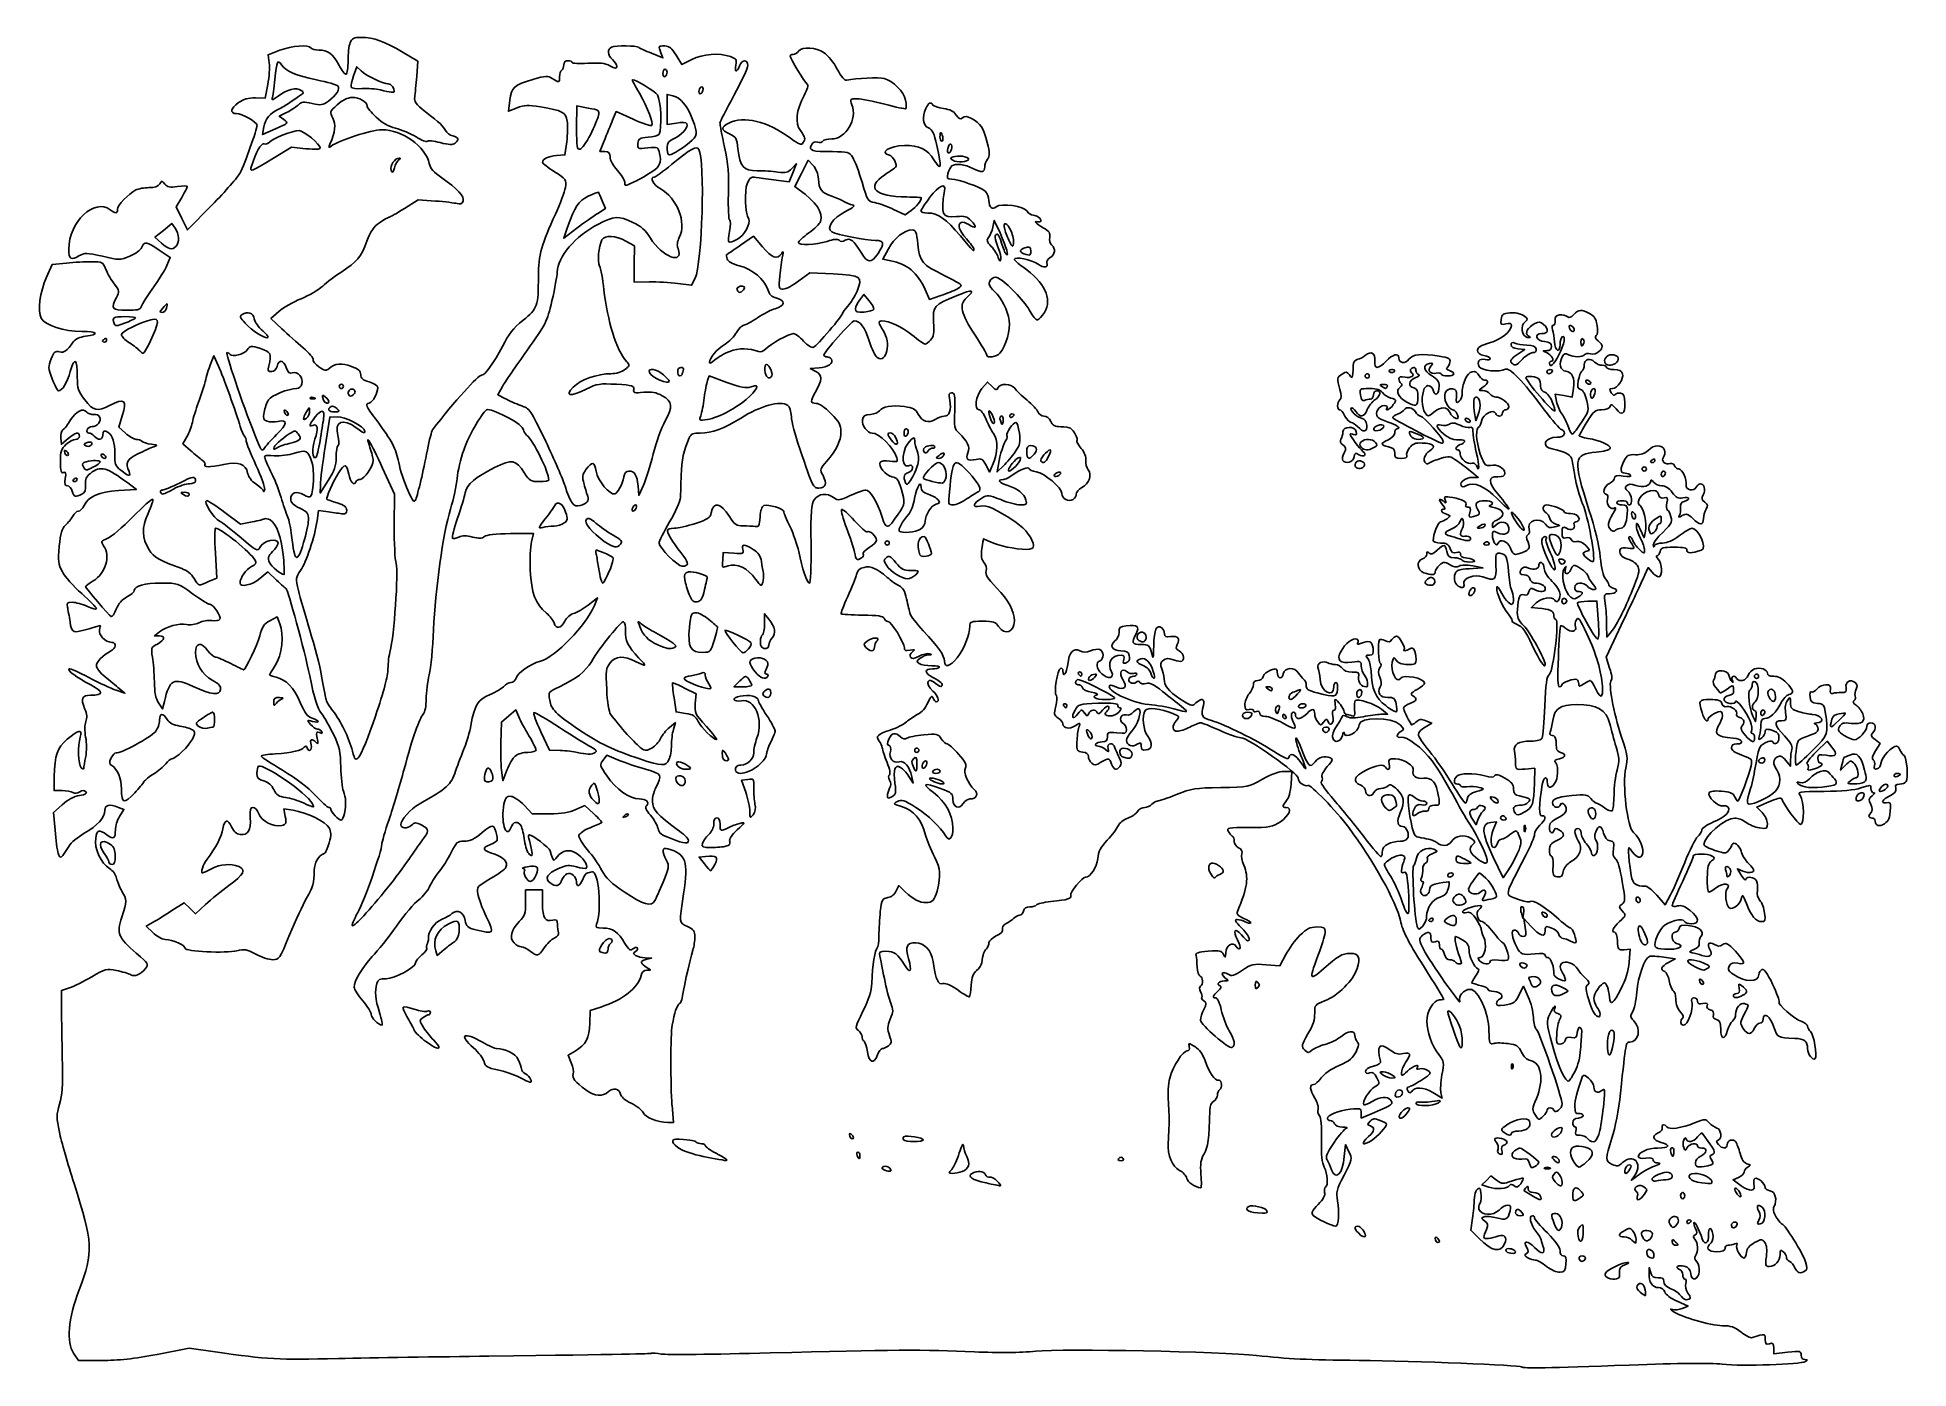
# Model space of a CAD drawing. Header units: centimetres. Extents: x -10.8 to 10.8, y -7.7 to 7.7.
import ezdxf

# ---------------------------------------------------------------- set-up
doc = ezdxf.new("R2010")
doc.units = ezdxf.units.CM
doc.header["$MEASUREMENT"] = 0
doc.layers.add('Layer 1', color=7, linetype='Continuous')

msp = doc.modelspace()

# ---------------------------------------------------------------- linework, layer by layer
at = {"layer": 'Layer 1'}
for points, knots in [([(6.33622, -7.67677), (6.31696, -7.65751), (5.10871, -7.60932), (4.45978, -7.60194), (4.45978, -7.60194), (3.85892, -7.5951), (3.63618, -7.58418), (3.27266, -7.54376), (3.27266, -7.54376), (2.88042, -7.50014), (1.03166, -7.46493), (0.72095, -7.49516), (0.72095, -7.49516), (0.53835, -7.51293), (0.29488, -7.51532), (0.01198, -7.50214), (0.01198, -7.50214), (-0.55856, -7.47555), (-0.95073, -7.47768), (-2.3497, -7.51494), (-2.3497, -7.51494), (-2.99479, -7.53212), (-3.56135, -7.53807), (-3.60875, -7.52816), (-3.60875, -7.52816), (-3.65612, -7.51825), (-3.70588, -7.51379), (-3.71932, -7.51825), (-3.71932, -7.51825), (-3.74543, -7.52691), (-3.98921, -7.5313), (-5.60177, -7.55212), (-5.60177, -7.55212), (-6.16653, -7.55941), (-6.94761, -7.57215), (-7.33752, -7.58043), (-7.33752, -7.58043), (-8.04749, -7.5955), (-8.1491, -7.59004), (-8.76333, -7.50382), (-8.76333, -7.50382), (-8.76333, -7.50382), (-9.06454, -7.46154), (-9.06454, -7.46154), (-9.06454, -7.46154), (-9.06454, -7.46154), (-9.43564, -7.53195), (-9.43564, -7.53195), (-9.43564, -7.53195), (-9.69901, -7.58192), (-9.88446, -7.60259), (-10.07445, -7.60315), (-10.07445, -7.60315), (-10.07445, -7.60315), (-10.34217, -7.60394), (-10.34217, -7.60394), (-10.34217, -7.60394), (-10.34217, -7.60394), (-10.39922, -7.51963), (-10.39922, -7.51963), (-10.39922, -7.51963), (-10.48623, -7.39103), (-10.46282, -7.12487), (-10.33456, -6.7845), (-10.33456, -6.7845), (-10.16936, -6.34612), (-10.17438, -6.24351), (-10.39456, -5.55699), (-10.39456, -5.55699), (-10.46671, -5.33203), (-10.54293, -5.06479), (-10.56392, -4.96314), (-10.56392, -4.96314), (-10.59895, -4.79357), (-10.59876, -4.76686), (-10.56164, -4.63917), (-10.56164, -4.63917), (-10.53082, -4.53316), (-10.52306, -4.42417), (-10.52906, -4.18172), (-10.52906, -4.18172), (-10.53339, -4.00666), (-10.53766, -3.7425), (-10.53855, -3.59469), (-10.53855, -3.59469), (-10.53855, -3.59469), (-10.54016, -3.32593), (-10.54016, -3.32593), (-10.54016, -3.32593), (-10.54016, -3.32593), (-10.44675, -3.29528), (-10.44675, -3.29528), (-10.44675, -3.29528), (-10.39538, -3.27842), (-10.27986, -3.22118), (-10.19005, -3.16808), (-10.19005, -3.16808), (-10.03284, -3.07513), (-10.0222, -3.07243), (-9.90452, -3.09566), (-9.90452, -3.09566), (-9.83729, -3.10893), (-9.76277, -3.1306), (-9.73894, -3.14381), (-9.73894, -3.14381), (-9.68927, -3.17133), (-9.63287, -3.14741), (-9.5697, -3.07203), (-9.5697, -3.07203), (-9.52963, -3.02422), (-9.53313, -3.01833), (-9.67473, -2.89566), (-9.67473, -2.89566), (-9.88576, -2.71284), (-9.90329, -2.66964), (-9.84302, -2.48096), (-9.84302, -2.48096), (-9.78324, -2.29383), (-9.7831, -2.27452), (-9.84077, -2.17947), (-9.84077, -2.17947), (-9.86621, -2.13755), (-9.894, -2.07024), (-9.90253, -2.0299), (-9.90253, -2.0299), (-9.91193, -1.9854), (-9.94488, -1.94118), (-9.98631, -1.91745), (-9.98631, -1.91745), (-10.08078, -1.86334), (-10.16313, -1.68167), (-10.14469, -1.56803), (-10.14469, -1.56803), (-10.12828, -1.46689), (-10.10954, -1.46108), (-10.01555, -1.52801), (-10.01555, -1.52801), (-9.93645, -1.58433), (-9.91678, -1.57272), (-9.91665, -1.46965), (-9.91665, -1.46965), (-9.9166, -1.42819), (-9.89459, -1.35824), (-9.86775, -1.31422), (-9.86775, -1.31422), (-9.86775, -1.31422), (-9.81894, -1.23416), (-9.81894, -1.23416), (-9.81894, -1.23416), (-9.81894, -1.23416), (-9.88166, -1.21032), (-9.88166, -1.21032), (-9.88166, -1.21032), (-9.98929, -1.1694), (-10.03898, -1.18013), (-10.03898, -1.2443), (-10.03898, -1.2443), (-10.03898, -1.32853), (-10.12396, -1.42331), (-10.27683, -1.50958), (-10.27683, -1.50958), (-10.35068, -1.55126), (-10.43123, -1.61938), (-10.45584, -1.66095), (-10.45584, -1.66095), (-10.5382, -1.80011), (-10.55992, -1.81421), (-10.57946, -1.74116), (-10.57946, -1.74116), (-10.589, -1.70548), (-10.60442, -1.58487), (-10.61373, -1.47313), (-10.61373, -1.47313), (-10.61373, -1.47313), (-10.63065, -1.26997), (-10.63065, -1.26997), (-10.63065, -1.26997), (-10.63065, -1.26997), (-10.53069, -1.17967), (-10.53069, -1.17967), (-10.53069, -1.17967), (-10.46471, -1.12006), (-10.39688, -1.08395), (-10.33112, -1.07344), (-10.33112, -1.07344), (-10.25938, -1.06197), (-10.23894, -1.05007), (-10.25809, -1.03093), (-10.25809, -1.03093), (-10.27723, -1.01179), (-10.29708, -1.0121), (-10.32903, -1.03205), (-10.32903, -1.03205), (-10.35634, -1.0491), (-10.38665, -1.05136), (-10.40787, -1.03792), (-10.40787, -1.03792), (-10.42684, -1.02591), (-10.48348, -1.01592), (-10.53374, -1.01572), (-10.53374, -1.01572), (-10.53374, -1.01572), (-10.62513, -1.01536), (-10.62513, -1.01536), (-10.62513, -1.01536), (-10.62513, -1.01536), (-10.62274, -0.85598), (-10.62274, -0.85598), (-10.62274, -0.85598), (-10.61894, -0.60286), (-10.59239, -0.52555), (-10.47414, -0.42324), (-10.47414, -0.42324), (-10.34467, -0.31123), (-10.29396, -0.30277), (-10.3233, -0.39806), (-10.3233, -0.39806), (-10.35287, -0.4941), (-10.34572, -0.71839), (-10.312, -0.75211), (-10.312, -0.75211), (-10.2963, -0.76781), (-10.28297, -0.77021), (-10.28238, -0.75744), (-10.28238, -0.75744), (-10.28179, -0.74467), (-10.27168, -0.68471), (-10.25991, -0.6242), (-10.25991, -0.6242), (-10.24754, -0.56062), (-10.24773, -0.46516), (-10.26036, -0.39801), (-10.26036, -0.39801), (-10.27387, -0.32617), (-10.27318, -0.25809), (-10.25854, -0.2196), (-10.25854, -0.2196), (-10.24136, -0.1744), (-10.24508, -0.13293), (-10.27215, -0.06815), (-10.27215, -0.06815), (-10.3203, 0.0471), (-10.30379, 0.08468), (-10.20476, 0.08514), (-10.20476, 0.08514), (-10.04909, 0.08587), (-10.04799, 0.12253), (-10.20118, 0.20478), (-10.20118, 0.20478), (-10.37311, 0.29709), (-10.47137, 0.36949), (-10.45158, 0.38928), (-10.45158, 0.38928), (-10.44361, 0.39725), (-10.34137, 0.35328), (-10.22438, 0.29158), (-10.22438, 0.29158), (-10.10739, 0.22988), (-9.96556, 0.16368), (-9.9092, 0.14448), (-9.9092, 0.14448), (-9.9092, 0.14448), (-9.80672, 0.10957), (-9.80672, 0.10957), (-9.80672, 0.10957), (-9.80672, 0.10957), (-9.87178, 0.1644), (-9.87178, 0.1644), (-9.87178, 0.1644), (-9.90756, 0.19455), (-9.98182, 0.2556), (-10.0368, 0.30006), (-10.0368, 0.30006), (-10.09178, 0.34452), (-10.13676, 0.40036), (-10.13676, 0.42415), (-10.13676, 0.42415), (-10.13676, 0.47075), (-10.06041, 0.55024), (-9.97174, 0.59597), (-9.97174, 0.59597), (-9.90656, 0.62958), (-9.89855, 0.69561), (-9.95952, 0.69677), (-9.95952, 0.69677), (-10.03272, 0.69816), (-10.11803, 0.78613), (-10.10031, 0.84196), (-10.10031, 0.84196), (-10.09166, 0.86923), (-10.08807, 0.89142), (-10.09233, 0.89127), (-10.09233, 0.89127), (-10.0966, 0.89113), (-10.15409, 0.87462), (-10.2201, 0.8546), (-10.2201, 0.8546), (-10.40893, 0.79732), (-10.42226, 0.80212), (-10.44133, 0.93432), (-10.44133, 0.93432), (-10.45054, 0.99819), (-10.46399, 1.0752), (-10.4712, 1.10545), (-10.4712, 1.10545), (-10.48249, 1.1528), (-10.47459, 1.16038), (-10.41444, 1.15992), (-10.41444, 1.15992), (-10.37601, 1.1596), (-10.2978, 1.13816), (-10.24066, 1.11222), (-10.24066, 1.11222), (-10.18352, 1.08628), (-10.13676, 1.07482), (-10.13676, 1.08676), (-10.13676, 1.08676), (-10.13676, 1.0987), (-10.21312, 1.17683), (-10.30646, 1.26039), (-10.30646, 1.26039), (-10.3998, 1.34395), (-10.50031, 1.45786), (-10.52984, 1.51352), (-10.52984, 1.51352), (-10.57768, 1.6037), (-10.58157, 1.63558), (-10.56554, 1.80659), (-10.56554, 1.80659), (-10.5512, 1.95959), (-10.53642, 2.00892), (-10.49256, 2.05008), (-10.49256, 2.05008), (-10.46231, 2.07847), (-10.4245, 2.12644), (-10.40854, 2.1567), (-10.40854, 2.1567), (-10.39258, 2.18695), (-10.364, 2.21171), (-10.34503, 2.21171), (-10.34503, 2.21171), (-10.32607, 2.21171), (-10.2962, 2.24141), (-10.27866, 2.27771), (-10.27866, 2.27771), (-10.22652, 2.38561), (-10.11067, 2.43573), (-9.88019, 2.45011), (-9.88019, 2.45011), (-9.88019, 2.45011), (-9.67426, 2.46296), (-9.67426, 2.46296), (-9.67426, 2.46296), (-9.67426, 2.46296), (-9.77436, 2.53903), (-9.77436, 2.53903), (-9.77436, 2.53903), (-10.01384, 2.72102), (-10.09033, 2.74073), (-10.20549, 2.65015), (-10.20549, 2.65015), (-10.25586, 2.61053), (-10.26818, 2.5819), (-10.26263, 2.51747), (-10.26263, 2.51747), (-10.25731, 2.45571), (-10.26772, 2.42879), (-10.30456, 2.40908), (-10.30456, 2.40908), (-10.3777, 2.36994), (-10.3988, 2.37656), (-10.41572, 2.44397), (-10.41572, 2.44397), (-10.42416, 2.47759), (-10.44879, 2.50509), (-10.47047, 2.50509), (-10.47047, 2.50509), (-10.50172, 2.50509), (-10.50705, 2.5225), (-10.49622, 2.58921), (-10.49622, 2.58921), (-10.48545, 2.65556), (-10.48994, 2.6705), (-10.51747, 2.65994), (-10.51747, 2.65994), (-10.54517, 2.64931), (-10.55237, 2.67507), (-10.55237, 2.78479), (-10.55237, 2.78479), (-10.55237, 2.90288), (-10.54294, 2.93177), (-10.48768, 2.98298), (-10.48768, 2.98298), (-10.4521, 3.01595), (-10.4026, 3.04293), (-10.37767, 3.04293), (-10.37767, 3.04293), (-10.35274, 3.04293), (-10.33234, 3.05943), (-10.33234, 3.0796), (-10.33234, 3.0796), (-10.33234, 3.13393), (-10.37686, 3.12433), (-10.46327, 3.05135), (-10.46327, 3.05135), (-10.46327, 3.05135), (-10.54014, 2.98643), (-10.54014, 2.98643), (-10.54014, 2.98643), (-10.54014, 2.98643), (-10.54835, 3.05626), (-10.54835, 3.05626), (-10.54835, 3.05626), (-10.55298, 3.09564), (-10.54187, 3.13728), (-10.52288, 3.15174), (-10.52288, 3.15174), (-10.50436, 3.16585), (-10.46436, 3.21808), (-10.434, 3.26781), (-10.434, 3.26781), (-10.37186, 3.36958), (-10.28924, 3.40953), (-10.24863, 3.35744), (-10.24863, 3.35744), (-10.23416, 3.33888), (-10.19752, 3.3273), (-10.16721, 3.33171), (-10.16721, 3.33171), (-10.10126, 3.3413), (-10.06887, 3.27862), (-10.11257, 3.22597), (-10.11257, 3.22597), (-10.12917, 3.20597), (-10.16222, 3.18961), (-10.18603, 3.18961), (-10.18603, 3.18961), (-10.20984, 3.18961), (-10.23565, 3.17311), (-10.24339, 3.15294), (-10.24339, 3.15294), (-10.2516, 3.13154), (-10.24375, 3.11627), (-10.22455, 3.11627), (-10.22455, 3.11627), (-10.20645, 3.11627), (-10.17794, 3.09977), (-10.16121, 3.0796), (-10.16121, 3.0796), (-10.11791, 3.02742), (-10.06342, 3.03423), (-10.06342, 3.09182), (-10.06342, 3.09182), (-10.06342, 3.14314), (-10.04476, 3.15199), (-9.99985, 3.12201), (-9.99985, 3.12201), (-9.9472, 3.08685), (-9.92195, 3.00441), (-9.92405, 2.87448), (-9.92405, 2.87448), (-9.92595, 2.75673), (-9.91852, 2.73658), (-9.85423, 2.68513), (-9.85423, 2.68513), (-9.76875, 2.61673), (-9.73354, 2.61121), (-9.75852, 2.6701), (-9.75852, 2.6701), (-9.80232, 2.77338), (-9.78425, 2.80967), (-9.65687, 2.87428), (-9.65687, 2.87428), (-9.5879, 2.90927), (-9.50538, 2.94669), (-9.47351, 2.95744), (-9.47351, 2.95744), (-9.42017, 2.97544), (-9.42236, 2.97781), (-9.50113, 2.98725), (-9.50113, 2.98725), (-9.54819, 2.99289), (-9.59715, 3.00773), (-9.60992, 3.02021), (-9.60992, 3.02021), (-9.62269, 3.0327), (-9.65277, 3.04291), (-9.67676, 3.04291), (-9.67676, 3.04291), (-9.70075, 3.04291), (-9.75602, 3.07476), (-9.79959, 3.11369), (-9.79959, 3.11369), (-9.79959, 3.11369), (-9.87881, 3.18447), (-9.87881, 3.18447), (-9.87881, 3.18447), (-9.87881, 3.18447), (-9.83764, 3.31321), (-9.83764, 3.31321), (-9.83764, 3.31321), (-9.77877, 3.4973), (-9.81295, 3.52559), (-9.98369, 3.43408), (-9.98369, 3.43408), (-10.12347, 3.35916), (-10.17189, 3.37009), (-10.2701, 3.49872), (-10.2701, 3.49872), (-10.34736, 3.5999), (-10.35683, 3.62849), (-10.35716, 3.76153), (-10.35716, 3.76153), (-10.3577, 3.9766), (-10.38912, 4.00266), (-10.43761, 3.82826), (-10.43761, 3.82826), (-10.47515, 3.69325), (-10.52944, 3.60522), (-10.57517, 3.60522), (-10.57517, 3.60522), (-10.58579, 3.60522), (-10.61777, 3.66609), (-10.64624, 3.74049), (-10.64624, 3.74049), (-10.69508, 3.86813), (-10.69582, 3.88122), (-10.65928, 3.97256), (-10.65928, 3.97256), (-10.6262, 4.05523), (-10.61225, 4.06728), (-10.56368, 4.05509), (-10.56368, 4.05509), (-10.50773, 4.04105), (-10.48207, 4.05979), (-10.39918, 4.17525), (-10.39918, 4.17525), (-10.38089, 4.20073), (-10.32312, 4.22558), (-10.26366, 4.23356), (-10.26366, 4.23356), (-10.09524, 4.25615), (-10.12028, 4.28976), (-10.30554, 4.28976), (-10.30554, 4.28976), (-10.50537, 4.28976), (-10.73336, 4.3635), (-10.77519, 4.44166), (-10.77519, 4.44166), (-10.81793, 4.52152), (-10.78825, 4.75175), (-10.71404, 4.91592), (-10.71404, 4.91592), (-10.71404, 4.91592), (-10.6465, 5.06535), (-10.6465, 5.06535), (-10.6465, 5.06535), (-10.6465, 5.06535), (-10.48331, 5.08076), (-10.48331, 5.08076), (-10.48331, 5.08076), (-10.39355, 5.08924), (-10.26251, 5.09625), (-10.1921, 5.09635), (-10.1921, 5.09635), (-10.06755, 5.09652), (-10.06306, 5.09408), (-10.02632, 5.00616), (-10.02632, 5.00616), (-10.00555, 4.95646), (-9.96101, 4.87967), (-9.92732, 4.83551), (-9.92732, 4.83551), (-9.86929, 4.75943), (-9.86805, 4.75142), (-9.90363, 4.68261), (-9.90363, 4.68261), (-9.97196, 4.55047), (-9.95867, 4.53423), (-9.78227, 4.53423), (-9.78227, 4.53423), (-9.67094, 4.53423), (-9.62336, 4.54343), (-9.62336, 4.56497), (-9.62336, 4.56497), (-9.62336, 4.58188), (-9.56392, 4.67814), (-9.49127, 4.77889), (-9.49127, 4.77889), (-9.41862, 4.87963), (-9.34214, 5.00338), (-9.32132, 5.05389), (-9.32132, 5.05389), (-9.32132, 5.05389), (-9.28347, 5.14572), (-9.28347, 5.14572), (-9.28347, 5.14572), (-9.28347, 5.14572), (-9.41031, 5.23114), (-9.41031, 5.23114), (-9.41031, 5.23114), (-9.55927, 5.33145), (-9.57936, 5.33454), (-9.61146, 5.26208), (-9.61146, 5.26208), (-9.62515, 5.23119), (-9.68551, 5.18704), (-9.7509, 5.1601), (-9.7509, 5.1601), (-9.86424, 5.11341), (-9.86961, 5.11338), (-10.0658, 5.15818), (-10.0658, 5.15818), (-10.25439, 5.20125), (-10.26937, 5.20148), (-10.33771, 5.16226), (-10.33771, 5.16226), (-10.42998, 5.1093), (-10.45459, 5.12589), (-10.45459, 5.241), (-10.45459, 5.241), (-10.45459, 5.55574), (-10.16065, 5.83562), (-9.97644, 5.69624), (-9.97644, 5.69624), (-9.9131, 5.64833), (-9.89231, 5.64998), (-9.89231, 5.70289), (-9.89231, 5.70289), (-9.89231, 5.74995), (-9.7684, 5.87946), (-9.68, 5.92478), (-9.68, 5.92478), (-9.65063, 5.93984), (-9.58242, 5.95216), (-9.52842, 5.95216), (-9.52842, 5.95216), (-9.46098, 5.95216), (-9.42221, 5.96556), (-9.40459, 5.99494), (-9.40459, 5.99494), (-9.38028, 6.03549), (-9.37714, 6.0354), (-9.34435, 5.99313), (-9.34435, 5.99313), (-9.31585, 5.95639), (-9.29, 5.9515), (-9.19765, 5.96535), (-9.19765, 5.96535), (-9.13599, 5.9746), (-9.08554, 5.97462), (-9.08554, 5.9654), (-9.08554, 5.9654), (-9.08554, 5.95618), (-9.11422, 5.8997), (-9.14928, 5.83988), (-9.14928, 5.83988), (-9.14928, 5.83988), (-9.21302, 5.73112), (-9.21302, 5.73112), (-9.21302, 5.73112), (-9.21302, 5.73112), (-9.14748, 5.59716), (-9.14748, 5.59716), (-9.14748, 5.59716), (-9.14748, 5.59716), (-9.08194, 5.4632), (-9.08194, 5.4632), (-9.08194, 5.4632), (-9.08194, 5.4632), (-8.80037, 5.75046), (-8.80037, 5.75046), (-8.80037, 5.75046), (-8.64551, 5.90846), (-8.49903, 6.07623), (-8.47487, 6.12329), (-8.47487, 6.12329), (-8.42313, 6.22405), (-8.27877, 6.6271), (-8.27877, 6.67079), (-8.27877, 6.67079), (-8.27877, 6.70935), (-8.45244, 6.8078), (-8.52046, 6.8078), (-8.52046, 6.8078), (-8.59688, 6.8078), (-8.58327, 6.86987), (-8.49268, 6.93449), (-8.49268, 6.93449), (-8.43544, 6.97532), (-8.3813, 6.99067), (-8.29904, 6.98942), (-8.29904, 6.98942), (-8.29904, 6.98942), (-8.18486, 6.98768), (-8.18486, 6.98768), (-8.18486, 6.98768), (-8.18486, 6.98768), (-8.15544, 7.14362), (-8.15544, 7.14362), (-8.15544, 7.14362), (-8.13926, 7.22939), (-8.13169, 7.34186), (-8.13863, 7.39357), (-8.13863, 7.39357), (-8.13863, 7.39357), (-8.15124, 7.48758), (-8.15124, 7.48758), (-8.15124, 7.48758), (-8.15124, 7.48758), (-8.01725, 7.53886), (-8.01725, 7.53886), (-8.01725, 7.53886), (-7.87648, 7.59273), (-7.68103, 7.60722), (-7.65536, 7.56569), (-7.65536, 7.56569), (-7.64705, 7.55224), (-7.60717, 7.54124), (-7.56674, 7.54124), (-7.56674, 7.54124), (-7.45748, 7.54124), (-7.40878, 7.50533), (-7.33554, 7.37076), (-7.33554, 7.37076), (-7.29918, 7.30396), (-7.26001, 7.25513), (-7.24848, 7.26225), (-7.24848, 7.26225), (-7.23696, 7.26937), (-7.22753, 7.33984), (-7.22753, 7.41885), (-7.22753, 7.41885), (-7.22753, 7.49786), (-7.2168, 7.59072), (-7.20369, 7.62521), (-7.20369, 7.62521), (-7.18308, 7.67941), (-7.16525, 7.68792), (-7.0723, 7.68792), (-7.0723, 7.68792), (-6.93383, 7.68792), (-6.80449, 7.64139), (-6.59194, 7.51513), (-6.59194, 7.51513), (-6.59194, 7.51513), (-6.42092, 7.41353), (-6.42092, 7.41353), (-6.42092, 7.41353), (-6.42092, 7.41353), (-6.43423, 7.23902), (-6.43423, 7.23902), (-6.43423, 7.23902), (-6.44155, 7.14304), (-6.45199, 7.03549), (-6.45744, 7.00001), (-6.45744, 7.00001), (-6.46576, 6.94582), (-6.44563, 6.91847), (-6.33144, 6.82888), (-6.33144, 6.82888), (-6.16103, 6.69518), (-6.13312, 6.66861), (-6.10208, 6.61062), (-6.10208, 6.61062), (-6.08833, 6.58493), (-6.0499, 6.5571), (-6.01668, 6.54876), (-6.01668, 6.54876), (-5.94786, 6.53149), (-5.94086, 6.50878), (-5.99142, 6.46682), (-5.99142, 6.46682), (-6.01878, 6.44412), (-6.05689, 6.44537), (-6.16332, 6.47248), (-6.16332, 6.47248), (-6.23853, 6.49164), (-6.30565, 6.49828), (-6.31247, 6.48724), (-6.31247, 6.48724), (-6.31929, 6.4762), (-6.3767, 6.49901), (-6.44005, 6.53791), (-6.44005, 6.53791), (-6.5034, 6.57682), (-6.61024, 6.6219), (-6.67747, 6.63809), (-6.67747, 6.63809), (-6.7629, 6.65866), (-6.831, 6.69755), (-6.90361, 6.76721), (-6.90361, 6.76721), (-6.96075, 6.82203), (-7.00751, 6.87866), (-7.00751, 6.89304), (-7.00751, 6.89304), (-7.00751, 6.94326), (-7.09873, 6.99672), (-7.1797, 6.99396), (-7.1797, 6.99396), (-7.23502, 6.99207), (-7.29045, 6.96507), (-7.35176, 6.91011), (-7.35176, 6.91011), (-7.44129, 6.82987), (-7.44183, 6.82828), (-7.4043, 6.75306), (-7.4043, 6.75306), (-7.36658, 6.67744), (-7.3745, 6.60381), (-7.43655, 6.45333), (-7.43655, 6.45333), (-7.45314, 6.41311), (-7.45048, 6.40927), (-7.42158, 6.43169), (-7.42158, 6.43169), (-7.33313, 6.50031), (-6.96512, 6.61902), (-6.83636, 6.62046), (-6.83636, 6.62046), (-6.6052, 6.62306), (-6.33183, 6.42837), (-6.28827, 6.23015), (-6.28827, 6.23015), (-6.27619, 6.17514), (-6.23619, 6.12978), (-6.14342, 6.06588), (-6.14342, 6.06588), (-5.9633, 5.94183), (-5.87768, 5.84751), (-5.89773, 5.79525), (-5.89773, 5.79525), (-5.90906, 5.76572), (-5.92994, 5.75714), (-5.96572, 5.76732), (-5.96572, 5.76732), (-5.99412, 5.7754), (-6.10719, 5.78886), (-6.217, 5.79722), (-6.217, 5.79722), (-6.217, 5.79722), (-6.41664, 5.81243), (-6.41664, 5.81243), (-6.41664, 5.81243), (-6.41664, 5.81243), (-6.577, 5.71115), (-6.577, 5.71115), (-6.577, 5.71115), (-6.6652, 5.65545), (-6.74529, 5.60987), (-6.75498, 5.60987), (-6.75498, 5.60987), (-6.76467, 5.60987), (-6.81339, 5.5816), (-6.86325, 5.54705), (-6.86325, 5.54705), (-6.9322, 5.49926), (-6.96708, 5.44808), (-7.00898, 5.33313), (-7.00898, 5.33313), (-7.07517, 5.15156), (-7.12432, 5.09209), (-7.30086, 4.98), (-7.30086, 4.98), (-7.37481, 4.93304), (-7.47382, 4.85836), (-7.52089, 4.81403), (-7.52089, 4.81403), (-7.56795, 4.7697), (-7.67982, 4.70429), (-7.76949, 4.66867), (-7.76949, 4.66867), (-7.85916, 4.63305), (-7.97467, 4.56653), (-8.02619, 4.52087), (-8.02619, 4.52087), (-8.02619, 4.52087), (-8.11985, 4.43784), (-8.11985, 4.43784), (-8.11985, 4.43784), (-8.11985, 4.43784), (-7.99403, 4.32098), (-7.99403, 4.32098), (-7.99403, 4.32098), (-7.92483, 4.25671), (-7.81258, 4.15693), (-7.74459, 4.09924), (-7.74459, 4.09924), (-7.6766, 4.04155), (-7.62583, 3.98105), (-7.63177, 3.96478), (-7.63177, 3.96478), (-7.63771, 3.94851), (-7.6075, 3.91073), (-7.56462, 3.88083), (-7.56462, 3.88083), (-7.49818, 3.83448), (-7.48107, 3.83135), (-7.44877, 3.8596), (-7.44877, 3.8596), (-7.37862, 3.92096), (-7.29968, 3.92917), (-7.18845, 3.8867), (-7.18845, 3.8867), (-7.10515, 3.85489), (-7.08083, 3.83312), (-7.08083, 3.79037), (-7.08083, 3.79037), (-7.08083, 3.74712), (-7.05962, 3.72879), (-6.98304, 3.70585), (-6.98304, 3.70585), (-6.92926, 3.68974), (-6.88525, 3.66121), (-6.88525, 3.64245), (-6.88525, 3.64245), (-6.88525, 3.57189), (-6.93523, 3.48096), (-6.9839, 3.46295), (-6.9839, 3.46295), (-7.03128, 3.44542), (-7.02667, 3.43399), (-6.90835, 3.2757), (-6.90835, 3.2757), (-6.71184, 3.01282), (-6.67551, 2.94431), (-6.64245, 2.77433), (-6.64245, 2.77433), (-6.62549, 2.68714), (-6.57863, 2.54412), (-6.53833, 2.45651), (-6.53833, 2.45651), (-6.47468, 2.31817), (-6.46238, 2.30407), (-6.44478, 2.34927), (-6.44478, 2.34927), (-6.41761, 2.41906), (-6.35933, 2.66656), (-6.31028, 2.92049), (-6.31028, 2.92049), (-6.28822, 3.0347), (-6.26167, 3.13921), (-6.2513, 3.15274), (-6.2513, 3.15274), (-6.00149, 3.47848), (-5.71876, 3.79308), (-5.68487, 3.78296), (-5.68487, 3.78296), (-5.65085, 3.77282), (-5.53848, 3.92832), (-5.44394, 4.11637), (-5.44394, 4.11637), (-5.37036, 4.26271), (-5.31953, 4.32696), (-5.20409, 4.41955), (-5.20409, 4.41955), (-5.0373, 4.55333), (-5.02794, 4.58027), (-5.0275, 4.92824), (-5.0275, 4.92824), (-5.02718, 5.16889), (-4.98791, 5.31196), (-4.83103, 5.64386), (-4.83103, 5.64386), (-4.77452, 5.7634), (-4.72269, 5.90294), (-4.71585, 5.95395), (-4.71585, 5.95395), (-4.70374, 6.04422), (-4.70707, 6.04902), (-4.84087, 6.13462), (-4.84087, 6.13462), (-4.91648, 6.18299), (-4.97833, 6.23187), (-4.97833, 6.24326), (-4.97833, 6.24326), (-4.97833, 6.28367), (-4.91527, 6.31531), (-4.81911, 6.32313), (-4.81911, 6.32313), (-4.81911, 6.32313), (-4.72163, 6.33106), (-4.72163, 6.33106), (-4.72163, 6.33106), (-4.72163, 6.33106), (-4.70018, 6.48173), (-4.70018, 6.48173), (-4.70018, 6.48173), (-4.68838, 6.5646), (-4.68622, 6.67236), (-4.69538, 6.7212), (-4.69538, 6.7212), (-4.71469, 6.82415), (-4.74976, 6.8427), (-5.00474, 6.8848), (-5.00474, 6.8848), (-5.14873, 6.90858), (-5.18943, 6.90689), (-5.27407, 6.87365), (-5.27407, 6.87365), (-5.27407, 6.87365), (-5.37377, 6.83449), (-5.37377, 6.83449), (-5.37377, 6.83449), (-5.37377, 6.83449), (-5.35721, 6.96171), (-5.35721, 6.96171), (-5.35721, 6.96171), (-5.33746, 7.11344), (-5.31291, 7.13571), (-5.09321, 7.20114), (-5.09321, 7.20114), (-4.93943, 7.24694), (-4.92092, 7.24789), (-4.86732, 7.21276), (-4.86732, 7.21276), (-4.79006, 7.16214), (-4.78276, 7.16398), (-4.78276, 7.23417), (-4.78276, 7.23417), (-4.78276, 7.26699), (-4.77176, 7.30064), (-4.75831, 7.30896), (-4.75831, 7.30896), (-4.74486, 7.31727), (-4.73386, 7.34542), (-4.73386, 7.37152), (-4.73386, 7.37152), (-4.73386, 7.40267), (-4.71707, 7.41897), (-4.68497, 7.41897), (-4.68497, 7.41897), (-4.65808, 7.41897), (-4.63608, 7.40962), (-4.63608, 7.39819), (-4.63608, 7.39819), (-4.63608, 7.38676), (-4.55557, 7.38258), (-4.45717, 7.3889), (-4.45717, 7.3889), (-4.32151, 7.39761), (-4.25946, 7.39066), (-4.20047, 7.36015), (-4.20047, 7.36015), (-4.13785, 7.32777), (-4.12268, 7.32646), (-4.12268, 7.35343), (-4.12268, 7.35343), (-4.12268, 7.37186), (-4.14468, 7.40685), (-4.17157, 7.43119), (-4.17157, 7.43119), (-4.23021, 7.48425), (-4.23521, 7.55476), (-4.18179, 7.57526), (-4.18179, 7.57526), (-4.13034, 7.595), (-3.89056, 7.59431), (-3.87061, 7.57436), (-3.87061, 7.57436), (-3.86196, 7.56571), (-3.79499, 7.53428), (-3.72179, 7.50454), (-3.72179, 7.50454), (-3.72179, 7.50454), (-3.58871, 7.45045), (-3.58871, 7.45045), (-3.58871, 7.45045), (-3.58871, 7.45045), (-3.61121, 7.50964), (-3.61121, 7.50964), (-3.61121, 7.50964), (-3.64201, 7.59065), (-3.64226, 7.59019), (-3.56648, 7.58933), (-3.56648, 7.58933), (-3.51363, 7.58872), (-3.48536, 7.56565), (-3.43431, 7.48148), (-3.43431, 7.48148), (-3.43431, 7.48148), (-3.36937, 7.37441), (-3.36937, 7.37441), (-3.36937, 7.37441), (-3.36937, 7.37441), (-3.25292, 7.43336), (-3.25292, 7.43336), (-3.25292, 7.43336), (-3.12515, 7.49805), (-2.93857, 7.51164), (-2.80716, 7.46583), (-2.80716, 7.46583), (-2.73994, 7.4424), (-2.73283, 7.43113), (-2.74545, 7.36804), (-2.74545, 7.36804), (-2.76291, 7.28076), (-2.73653, 7.27416), (-2.7047, 7.35785), (-2.7047, 7.35785), (-2.67543, 7.43484), (-2.60687, 7.43913), (-2.60701, 7.36396), (-2.60701, 7.36396), (-2.60706, 7.33371), (-2.67966, 7.17693), (-2.76834, 7.01558), (-2.76834, 7.01558), (-2.85702, 6.85423), (-2.92954, 6.71121), (-2.9295, 6.69776), (-2.9295, 6.69776), (-2.92945, 6.68431), (-2.90547, 6.55978), (-2.87618, 6.42102), (-2.87618, 6.42102), (-2.83426, 6.22241), (-2.82466, 6.10666), (-2.83105, 5.87705), (-2.83105, 5.87705), (-2.83561, 5.71308), (-2.82932, 5.58208), (-2.81666, 5.57788), (-2.81666, 5.57788), (-2.80316, 5.5734), (-2.80419, 5.51962), (-2.81925, 5.44345), (-2.81925, 5.44345), (-2.84671, 5.30458), (-2.83839, 5.29667), (-2.72601, 5.35479), (-2.72601, 5.35479), (-2.64983, 5.39419), (-2.56809, 5.54238), (-2.59687, 5.58894), (-2.59687, 5.58894), (-2.63668, 5.65336), (-2.64759, 5.91696), (-2.61378, 5.99786), (-2.61378, 5.99786), (-2.58054, 6.07741), (-2.57561, 6.07982), (-2.47698, 6.0647), (-2.47698, 6.0647), (-2.4207, 6.05607), (-2.31909, 6.04241), (-2.25117, 6.03433), (-2.25117, 6.03433), (-2.25117, 6.03433), (-2.12768, 6.01964), (-2.12768, 6.01964), (-2.12768, 6.01964), (-2.12768, 6.01964), (-2.08642, 6.12467), (-2.08642, 6.12467), (-2.08642, 6.12467), (-2.08642, 6.12467), (-2.04516, 6.2297), (-2.04516, 6.2297), (-2.04516, 6.2297), (-2.04516, 6.2297), (-2.09738, 6.17365), (-2.09738, 6.17365), (-2.09738, 6.17365), (-2.14211, 6.12564), (-2.16534, 6.11976), (-2.25943, 6.13266), (-2.25943, 6.13266), (-2.31984, 6.14094), (-2.42799, 6.14771), (-2.49975, 6.14771), (-2.49975, 6.14771), (-2.65814, 6.14771), (-2.7006, 6.19589), (-2.7216, 6.39947), (-2.7216, 6.39947), (-2.73418, 6.52133), (-2.74244, 6.53615), (-2.81782, 6.5721), (-2.81782, 6.5721), (-2.91915, 6.62042), (-2.9215, 6.64888), (-2.82815, 6.69715), (-2.82815, 6.69715), (-2.65454, 6.78693), (-2.38184, 6.72035), (-2.11208, 6.52234), (-2.11208, 6.52234), (-2.01461, 6.45079), (-1.98682, 6.44018), (-1.9693, 6.46785), (-1.9693, 6.46785), (-1.93783, 6.51756), (-1.94101, 6.53301), (-1.99878, 6.61115), (-1.99878, 6.61115), (-2.06347, 6.69864), (-2.04814, 6.84563), (-1.95635, 7.01828), (-1.95635, 7.01828), (-1.91988, 7.08686), (-1.90496, 7.1393), (-1.91937, 7.14821), (-1.91937, 7.14821), (-1.94779, 7.16578), (-2.11794, 7.44369), (-2.11794, 7.47255), (-2.11794, 7.47255), (-2.11794, 7.48343), (-2.10279, 7.49232), (-2.08426, 7.49232), (-2.08426, 7.49232), (-2.06573, 7.49232), (-2.03689, 7.50882), (-2.02015, 7.52899), (-2.02015, 7.52899), (-1.97444, 7.58407), (-1.8203, 7.57439), (-1.72547, 7.51048), (-1.72547, 7.51048), (-1.68044, 7.48013), (-1.6118, 7.39487), (-1.57295, 7.32101), (-1.57295, 7.32101), (-1.52414, 7.22822), (-1.48978, 7.18924), (-1.46175, 7.19486), (-1.46175, 7.19486), (-1.35893, 7.21548), (-1.08573, 7.22734), (-1.03083, 7.21356), (-1.03083, 7.21356), (-0.93033, 7.18834), (-0.80102, 7.05777), (-0.78338, 6.96369), (-0.78338, 6.96369), (-0.77463, 6.91703), (-0.77334, 6.87298), (-0.78051, 6.86581), (-0.78051, 6.86581), (-0.78769, 6.85864), (-0.89775, 6.88115), (-1.02511, 6.91585), (-1.02511, 6.91585), (-1.15247, 6.95055), (-1.29548, 6.97893), (-1.34291, 6.97893), (-1.34291, 6.97893), (-1.4273, 6.97893), (-1.4286, 6.97744), (-1.40324, 6.91026), (-1.40324, 6.91026), (-1.3398, 6.74219), (-1.47451, 6.51443), (-1.63735, 6.51443), (-1.63735, 6.51443), (-1.68495, 6.51443), (-1.73096, 6.50298), (-1.73961, 6.48899), (-1.73961, 6.48899), (-1.74826, 6.475), (-1.77574, 6.47002), (-1.80068, 6.47794), (-1.80068, 6.47794), (-1.8307, 6.48747), (-1.85464, 6.47624), (-1.87152, 6.44471), (-1.87152, 6.44471), (-1.90606, 6.38017), (-1.86705, 6.36775), (-1.62979, 6.36775), (-1.62979, 6.36775), (-1.4488, 6.36775), (-1.43673, 6.36431), (-1.3944, 6.30052), (-1.3944, 6.30052), (-1.36986, 6.26354), (-1.32117, 6.13435), (-1.2862, 6.01343), (-1.2862, 6.01343), (-1.22405, 5.79852), (-1.22072, 5.79324), (-1.13854, 5.77847), (-1.13854, 5.77847), (-1.0923, 5.77016), (-0.99478, 5.73495), (-0.92184, 5.70022), (-0.92184, 5.70022), (-0.92184, 5.70022), (-0.78922, 5.63708), (-0.78922, 5.63708), (-0.78922, 5.63708), (-0.78922, 5.63708), (-0.7201, 5.6863), (-0.7201, 5.6863), (-0.7201, 5.6863), (-0.66253, 5.72729), (-0.60209, 5.80323), (-0.60222, 5.83441), (-0.60222, 5.83441), (-0.60224, 5.83866), (-0.6765, 5.8429), (-0.76724, 5.84385), (-0.76724, 5.84385), (-1.14484, 5.84779), (-1.24728, 5.95066), (-1.02391, 6.10161), (-1.02391, 6.10161), (-0.96004, 6.14477), (-0.90371, 6.18329), (-0.89874, 6.18721), (-0.89874, 6.18721), (-0.87168, 6.20851), (-0.92707, 6.31499), (-0.97121, 6.32653), (-0.97121, 6.32653), (-1.09088, 6.35782), (-0.97322, 6.43379), (-0.79777, 6.43851), (-0.79777, 6.43851), (-0.62696, 6.4431), (-0.53259, 6.39798), (-0.45516, 6.27469), (-0.45516, 6.27469), (-0.3694, 6.13814), (-0.36203, 6.17481), (-0.42192, 6.44001), (-0.42192, 6.44001), (-0.4537, 6.58075), (-0.47332, 6.62138), (-0.51971, 6.64251), (-0.51971, 6.64251), (-0.58505, 6.67228), (-0.59701, 6.76318), (-0.54937, 6.86775), (-0.54937, 6.86775), (-0.51972, 6.93282), (-0.49269, 6.94595), (-0.4686, 6.90698), (-0.4686, 6.90698), (-0.46077, 6.89431), (-0.40561, 6.87663), (-0.34602, 6.8677), (-0.34602, 6.8677), (-0.26892, 6.85614), (-0.22631, 6.83411), (-0.19827, 6.79131), (-0.19827, 6.79131), (-0.1676, 6.74449), (-0.15149, 6.73729), (-0.12558, 6.75879), (-0.12558, 6.75879), (-0.10056, 6.77956), (-0.07518, 6.77755), (-0.02325, 6.75071), (-0.02325, 6.75071), (0.08203, 6.69627), (0.12085, 6.63817), (0.16073, 6.47541), (0.16073, 6.47541), (0.19148, 6.34986), (0.19204, 6.31928), (0.16424, 6.28127), (0.16424, 6.28127), (0.1461, 6.25646), (0.13125, 6.2169), (0.13125, 6.19337), (0.13125, 6.19337), (0.13125, 6.12619), (0.09702, 6.12105), (-0.00477, 6.17294), (-0.00477, 6.17294), (-0.10137, 6.22219), (-0.20236, 6.23429), (-0.25004, 6.20233), (-0.25004, 6.20233), (-0.26478, 6.19245), (-0.28424, 6.15411), (-0.29329, 6.11714), (-0.29329, 6.11714), (-0.30757, 6.05881), (-0.3024, 6.04983), (-0.25427, 6.04931), (-0.25427, 6.04931), (-0.17199, 6.04842), (0.08452, 5.95773), (0.13566, 5.91146), (0.13566, 5.91146), (0.16013, 5.88932), (0.18014, 5.84055), (0.18014, 5.80309), (0.18014, 5.80309), (0.18014, 5.72325), (0.21724, 5.69187), (0.26489, 5.73142), (0.26489, 5.73142), (0.31874, 5.77611), (0.59152, 5.73679), (0.62194, 5.67995), (0.62194, 5.67995), (0.63537, 5.65485), (0.66663, 5.63431), (0.69141, 5.63431), (0.69141, 5.63431), (0.71618, 5.63431), (0.75014, 5.61781), (0.76688, 5.59764), (0.76688, 5.59764), (0.79467, 5.56415), (0.78415, 5.55052), (0.73632, 5.55807), (0.73632, 5.55807), (0.69626, 5.56439), (0.72224, 5.53884), (0.80626, 5.48927), (0.80626, 5.48927), (0.87796, 5.44697), (0.89237, 5.42589), (0.88302, 5.377), (0.88302, 5.377), (0.87654, 5.34308), (0.88602, 5.30476), (0.90476, 5.28921), (0.90476, 5.28921), (0.95396, 5.24838), (0.94512, 5.17533), (0.88722, 5.14435), (0.88722, 5.14435), (0.85883, 5.12916), (0.84219, 5.10217), (0.84948, 5.08315), (0.84948, 5.08315), (0.87146, 5.02587), (0.8191, 5.01747), (0.74837, 5.06694), (0.74837, 5.06694), (0.67628, 5.11737), (0.4735, 5.15985), (0.4735, 5.12452), (0.4735, 5.12452), (0.4735, 5.11274), (0.5177, 5.07248), (0.57171, 5.03504), (0.57171, 5.03504), (0.82439, 4.85993), (0.91479, 4.67049), (0.82201, 4.51049), (0.82201, 4.51049), (0.79446, 4.46299), (0.75757, 4.42413), (0.74003, 4.42413), (0.74003, 4.42413), (0.72249, 4.42413), (0.6856, 4.46741), (0.65805, 4.5203), (0.65805, 4.5203), (0.60614, 4.61996), (0.41659, 4.82405), (0.31273, 4.8921), (0.31273, 4.8921), (0.26483, 4.92348), (0.2461, 4.92517), (0.21668, 4.90075), (0.21668, 4.90075), (0.16441, 4.85737), (0.17121, 4.81991), (0.24363, 4.75232), (0.24363, 4.75232), (0.32565, 4.67577), (0.39476, 4.53983), (0.41453, 4.41619), (0.41453, 4.41619), (0.43109, 4.31262), (0.37632, 4.12115), (0.30666, 4.03909), (0.30666, 4.03909), (0.26978, 3.99565), (0.15568, 3.97904), (0.15568, 4.01712), (0.15568, 4.01712), (0.15568, 4.02857), (0.09463, 4.13218), (0.02001, 4.24737), (0.02001, 4.24737), (-0.14666, 4.50466), (-0.16749, 4.59577), (-0.0787, 4.67898), (-0.0787, 4.67898), (0.02276, 4.77405), (-0.00399, 4.78057), (-0.18658, 4.70528), (-0.18658, 4.70528), (-0.46316, 4.59123), (-0.46875, 4.58492), (-0.45912, 4.39771), (-0.45912, 4.39771), (-0.45262, 4.27137), (-0.45992, 4.22752), (-0.49365, 4.19025), (-0.49365, 4.19025), (-0.51717, 4.16426), (-0.54587, 4.14299), (-0.55742, 4.14299), (-0.55742, 4.14299), (-0.56897, 4.14299), (-0.63846, 4.19189), (-0.71184, 4.25166), (-0.71184, 4.25166), (-0.82976, 4.3477), (-0.9684, 4.41136), (-1.06057, 4.41177), (-1.06057, 4.41177), (-1.10286, 4.41195), (-1.09873, 4.3872), (-1.04223, 4.30189), (-1.04223, 4.30189), (-0.9485, 4.16037), (-1.00069, 3.91825), (-1.11006, 3.98724), (-1.11006, 3.98724), (-1.13166, 4.00087), (-1.1739, 4.08777), (-1.20393, 4.18036), (-1.20393, 4.18036), (-1.25618, 4.34148), (-1.30859, 4.41191), (-1.37623, 4.41191), (-1.37623, 4.41191), (-1.40868, 4.41191), (-1.72677, 4.05357), (-1.72677, 4.01702), (-1.72677, 4.01702), (-1.72677, 4.00563), (-1.71092, 3.9963), (-1.69154, 3.9963), (-1.69154, 3.9963), (-1.67216, 3.9963), (-1.64921, 3.98482), (-1.64054, 3.97078), (-1.64054, 3.97078), (-1.61217, 3.92488), (-1.67963, 3.87685), (-1.78368, 3.86885), (-1.78368, 3.86885), (-1.78368, 3.86885), (-1.88568, 3.86101), (-1.88568, 3.86101), (-1.88568, 3.86101), (-1.88568, 3.86101), (-1.81892, 3.82715), (-1.81892, 3.82715), (-1.81892, 3.82715), (-1.74324, 3.78877), (-1.74533, 3.72962), (-1.82743, 3.5854), (-1.82743, 3.5854), (-1.88718, 3.48045), (-1.88546, 3.45845), (-1.81753, 3.45845), (-1.81753, 3.45845), (-1.78311, 3.45845), (-1.71731, 3.41348), (-1.6464, 3.34149), (-1.6464, 3.34149), (-1.5502, 3.24382), (-1.53119, 3.20934), (-1.53119, 3.13247), (-1.53119, 3.13247), (-1.53119, 3.02262), (-1.58165, 2.9169), (-1.6938, 2.79177), (-1.6938, 2.79177), (-1.77489, 2.7013), (-1.77569, 2.69822), (-1.73759, 2.62454), (-1.73759, 2.62454), (-1.68963, 2.53179), (-1.70653, 2.48055), (-1.78509, 2.48055), (-1.78509, 2.48055), (-1.85106, 2.48055), (-1.8494, 2.4771), (-2.00983, 2.94505), (-2.00983, 2.94505), (-2.05823, 3.08623), (-2.10049, 3.24945), (-2.10374, 3.30776), (-2.10374, 3.30776), (-2.10704, 3.36702), (-2.12495, 3.42346), (-2.14434, 3.43573), (-2.14434, 3.43573), (-2.23623, 3.4939), (-2.45951, 3.4326), (-2.69306, 3.28509), (-2.69306, 3.28509), (-2.87773, 3.16846), (-3.02098, 3.11618), (-3.15584, 3.11618), (-3.15584, 3.11618), (-3.23869, 3.11618), (-3.26354, 3.1055), (-3.28384, 3.06117), (-3.28384, 3.06117), (-3.34597, 2.92551), (-3.37375, 2.79732), (-3.3779, 2.62723), (-3.3779, 2.62723), (-3.38036, 2.52638), (-3.38389, 2.41085), (-3.38576, 2.37048), (-3.38576, 2.37048), (-3.38763, 2.33011), (-3.44416, 2.20362), (-3.51139, 2.08939), (-3.51139, 2.08939), (-3.57862, 1.97516), (-3.63337, 1.86517), (-3.63306, 1.84497), (-3.63306, 1.84497), (-3.63222, 1.79054), (-3.41825, 1.57599), (-3.3648, 1.57599), (-3.3648, 1.57599), (-3.29199, 1.57599), (-3.28632, 1.61503), (-3.34823, 1.69004), (-3.34823, 1.69004), (-3.44077, 1.80216), (-3.53583, 1.95164), (-3.53583, 1.98504), (-3.53583, 1.98504), (-3.53583, 2.0035), (-3.50474, 2.01604), (-3.45899, 2.01604), (-3.45899, 2.01604), (-3.41673, 2.01604), (-3.30622, 2.04079), (-3.21342, 2.07105), (-3.21342, 2.07105), (-3.06746, 2.11864), (-3.04277, 2.13519), (-3.03041, 2.1938), (-3.03041, 2.1938), (-3.00241, 2.3265), (-2.91894, 2.30999), (-2.81935, 2.15203), (-2.81935, 2.15203), (-2.75823, 2.05508), (-2.74087, 2.04323), (-2.66044, 2.04351), (-2.66044, 2.04351), (-2.61078, 2.04369), (-2.54815, 2.04033), (-2.52126, 2.03605), (-2.52126, 2.03605), (-2.47888, 2.02931), (-2.47137, 2.04392), (-2.46486, 2.14569), (-2.46486, 2.14569), (-2.45993, 2.2229), (-2.44464, 2.26799), (-2.42024, 2.27736), (-2.42024, 2.27736), (-2.3723, 2.29576), (-2.19122, 2.24178), (-2.19122, 2.2091), (-2.19122, 2.2091), (-2.19122, 2.19535), (-2.15855, 2.11603), (-2.11863, 2.03284), (-2.11863, 2.03284), (-2.0787, 1.94965), (-2.03391, 1.82108), (-2.01909, 1.74712), (-2.01909, 1.74712), (-1.97997, 1.55192), (-1.92193, 1.38041), (-1.89499, 1.38041), (-1.89499, 1.38041), (-1.88079, 1.38041), (-1.87346, 1.55741), (-1.87631, 1.83118), (-1.87631, 1.83118), (-1.88034, 2.21729), (-1.87512, 2.29094), (-1.83997, 2.34457), (-1.83997, 2.34457), (-1.79214, 2.41756), (-1.69387, 2.42795), (-1.60959, 2.36891), (-1.60959, 2.36891), (-1.55887, 2.33339), (-1.54534, 2.33516), (-1.42231, 2.39336), (-1.42231, 2.39336), (-1.34937, 2.42787), (-1.26903, 2.4561), (-1.24379, 2.4561), (-1.24379, 2.4561), (-1.19054, 2.4561), (-1.11717, 2.33446), (-1.05512, 2.14333), (-1.05512, 2.14333), (-1.00722, 1.99578), (-0.99245, 1.99853), (-0.869, 2.17796), (-0.869, 2.17796), (-0.78661, 2.29771), (-0.78541, 2.30799), (-0.83443, 2.47307), (-0.83443, 2.47307), (-0.86535, 2.5772), (-0.88212, 2.59889), (-0.94075, 2.61062), (-0.94075, 2.61062), (-1.0155, 2.62557), (-1.10369, 2.73376), (-1.07671, 2.77741), (-1.07671, 2.77741), (-1.06707, 2.79301), (-1.02089, 2.79868), (-0.96473, 2.79114), (-0.96473, 2.79114), (-0.87561, 2.77919), (-0.87029, 2.78189), (-0.88586, 2.83113), (-0.88586, 2.83113), (-0.92327, 2.94945), (-1.09019, 3.11619), (-1.17123, 3.11619), (-1.17123, 3.11619), (-1.22607, 3.11619), (-1.29135, 3.20463), (-1.28252, 3.26697), (-1.28252, 3.26697), (-1.27609, 3.31236), (-1.25698, 3.32564), (-1.18888, 3.33206), (-1.18888, 3.33206), (-1.14182, 3.3365), (-1.095, 3.35489), (-1.08483, 3.37293), (-1.08483, 3.37293), (-1.05811, 3.42036), (-0.93642, 3.44086), (-0.79613, 3.42156), (-0.79613, 3.42156), (-0.69541, 3.40771), (-0.66807, 3.39279), (-0.63847, 3.33557), (-0.63847, 3.33557), (-0.59255, 3.24678), (-0.51892, 3.22325), (-0.44289, 3.27307), (-0.44289, 3.27307), (-0.41041, 3.29435), (-0.36218, 3.31177), (-0.33572, 3.31177), (-0.33572, 3.31177), (-0.27586, 3.31177), (-0.25227, 3.38087), (-0.27351, 3.49406), (-0.27351, 3.49406), (-0.28682, 3.56498), (-0.28241, 3.58069), (-0.24922, 3.58069), (-0.24922, 3.58069), (-0.21408, 3.58069), (-0.20964, 3.55315), (-0.21594, 3.37434), (-0.21594, 3.37434), (-0.22255, 3.18665), (-0.21822, 3.16333), (-0.16805, 3.11654), (-0.16805, 3.11654), (-0.06554, 3.02095), (-0.03631, 2.95756), (-0.06272, 2.8881), (-0.06272, 2.8881), (-0.09229, 2.81032), (-0.06586, 2.78877), (0.03262, 2.8104), (0.03262, 2.8104), (0.09538, 2.82419), (0.10894, 2.81637), (0.1461, 2.74498), (0.1461, 2.74498), (0.1461, 2.74498), (0.1883, 2.6639), (0.1883, 2.6639), (0.1883, 2.6639), (0.1883, 2.6639), (0.22157, 2.74482), (0.22157, 2.74482), (0.22157, 2.74482), (0.2848, 2.89859), (0.28926, 3.03163), (0.2338, 3.10952), (0.2338, 3.10952), (0.20615, 3.14835), (0.16508, 3.22624), (0.14253, 3.28261), (0.14253, 3.28261), (0.11997, 3.33898), (0.08621, 3.3851), (0.0675, 3.3851), (0.0675, 3.3851), (0.00669, 3.3851), (0.02646, 3.54414), (0.09782, 3.62894), (0.09782, 3.62894), (0.09782, 3.62894), (0.16216, 3.7054), (0.16216, 3.7054), (0.16216, 3.7054), (0.16216, 3.7054), (0.21694, 3.65394), (0.21694, 3.65394), (0.21694, 3.65394), (0.26386, 3.60986), (0.27381, 3.60793), (0.2863, 3.64048), (0.2863, 3.64048), (0.30711, 3.69471), (0.43874, 3.68931), (0.47846, 3.6326), (0.47846, 3.6326), (0.49613, 3.60737), (0.56002, 3.54556), (0.62042, 3.49526), (0.62042, 3.49526), (0.68082, 3.44496), (0.73814, 3.38309), (0.74779, 3.35778), (0.74779, 3.35778), (0.75744, 3.33247), (0.78793, 3.31177), (0.81554, 3.31177), (0.81554, 3.31177), (0.84537, 3.31177), (0.87705, 3.28696), (0.89359, 3.25065), (0.89359, 3.25065), (0.9157, 3.20211), (0.9395, 3.18945), (1.00919, 3.18916), (1.00919, 3.18916), (1.05746, 3.18898), (1.10905, 3.1807), (1.12384, 3.17082), (1.12384, 3.17082), (1.16117, 3.14589), (1.21384, 3.04158), (1.19739, 3.02514), (1.19739, 3.02514), (1.18995, 3.0177), (1.21172, 2.97851), (1.24577, 2.93805), (1.24577, 2.93805), (1.28589, 2.89038), (1.30521, 2.84102), (1.30068, 2.79781), (1.30068, 2.79781), (1.29684, 2.76114), (1.3084, 2.7134), (1.32639, 2.69173), (1.32639, 2.69173), (1.37428, 2.63403), (1.33963, 2.53313), (1.25539, 2.48502), (1.25539, 2.48502), (1.21577, 2.46239), (1.18591, 2.42883), (1.18904, 2.41045), (1.18904, 2.41045), (1.19217, 2.39206), (1.17548, 2.36462), (1.15194, 2.34946), (1.15194, 2.34946), (1.09927, 2.31553), (1.0237, 2.35531), (1.02338, 2.41714), (1.02338, 2.41714), (1.02306, 2.48165), (0.82028, 2.65404), (0.72691, 2.66918), (0.72691, 2.66918), (0.68167, 2.67652), (0.64465, 2.69106), (0.64465, 2.70149), (0.64465, 2.70149), (0.64465, 2.73338), (0.53896, 2.69578), (0.45898, 2.63543), (0.45898, 2.63543), (0.41737, 2.60403), (0.36512, 2.57834), (0.34286, 2.57834), (0.34286, 2.57834), (0.26892, 2.57834), (0.30101, 2.5376), (0.3978, 2.5086), (0.3978, 2.5086), (0.51178, 2.47445), (0.58568, 2.41503), (0.6075, 2.33998), (0.6075, 2.33998), (0.62183, 2.29071), (0.61504, 2.28504), (0.54239, 2.28556), (0.54239, 2.28556), (0.49778, 2.28588), (0.39577, 2.31307), (0.31569, 2.34599), (0.31569, 2.34599), (0.17481, 2.4039), (0.16774, 2.40447), (0.09763, 2.36352), (0.09763, 2.36352), (-0.00686, 2.30249), (-0.01775, 2.25076), (0.07833, 2.27187), (0.07833, 2.27187), (0.15639, 2.28902), (0.2514, 2.24568), (0.4937, 2.08242), (0.4937, 2.08242), (0.6037, 2.0083), (0.6933, 1.88807), (0.69345, 1.81436), (0.69345, 1.81436), (0.69354, 1.78208), (0.67336, 1.77158), (0.61131, 1.77158), (0.61131, 1.77158), (0.4917, 1.77158), (0.28175, 1.81499), (0.19709, 1.85722), (0.19709, 1.85722), (0.15675, 1.87735), (0.12142, 1.89381), (0.11859, 1.89381), (0.11859, 1.89381), (0.11576, 1.89381), (0.10641, 1.84247), (0.09781, 1.77971), (0.09781, 1.77971), (0.08584, 1.69237), (0.09151, 1.65529), (0.122, 1.62161), (0.122, 1.62161), (0.14636, 1.59469), (0.15628, 1.55639), (0.14754, 1.52296), (0.14754, 1.52296), (0.13634, 1.48015), (0.16233, 1.43783), (0.26758, 1.32748), (0.26758, 1.32748), (0.40955, 1.17864), (0.47352, 1.06016), (0.47352, 0.94604), (0.47352, 0.94604), (0.47352, 0.81441), (0.36187, 0.77323), (0.29241, 0.87925), (0.29241, 0.87925), (0.25709, 0.93316), (0.23513, 0.94037), (0.10624, 0.94037), (0.10624, 0.94037), (-0.03034, 0.94037), (-0.03988, 0.93666), (-0.03988, 0.88361), (-0.03988, 0.88361), (-0.03988, 0.7868), (-0.11114, 0.61178), (-0.18903, 0.51729), (-0.18903, 0.51729), (-0.27182, 0.41684), (-0.33325, 0.4002), (-0.33325, 0.47821), (-0.33325, 0.47821), (-0.33325, 0.54404), (-0.40487, 0.64699), (-0.57851, 0.83075), (-0.57851, 0.83075), (-0.65495, 0.91164), (-0.72358, 0.99965), (-0.73104, 1.02633), (-0.73104, 1.02633), (-0.73849, 1.05301), (-0.75731, 1.13117), (-0.77286, 1.20003), (-0.77286, 1.20003), (-0.79342, 1.29111), (-0.8165, 1.33223), (-0.85755, 1.35093), (-0.85755, 1.35093), (-0.88859, 1.36507), (-0.95109, 1.40888), (-0.99644, 1.44829), (-0.99644, 1.44829), (-1.11719, 1.55321), (-1.18242, 1.58132), (-1.26371, 1.56346), (-1.26371, 1.56346), (-1.31558, 1.55207), (-1.33974, 1.52945), (-1.35032, 1.48238), (-1.35032, 1.48238), (-1.35839, 1.44647), (-1.40415, 1.33177), (-1.45201, 1.22748), (-1.45201, 1.22748), (-1.49987, 1.12319), (-1.53382, 1.03266), (-1.52746, 1.0263), (-1.52746, 1.0263), (-1.5211, 1.01994), (-1.41006, 1.01338), (-1.28072, 1.01172), (-1.28072, 1.01172), (-1.10401, 1.00946), (-1.04228, 1.00021), (-1.03243, 0.97454), (-1.03243, 0.97454), (-1.02522, 0.95575), (-1.00522, 0.94006), (-0.98799, 0.93968), (-0.98799, 0.93968), (-0.95039, 0.93885), (-0.79775, 0.69389), (-0.79775, 0.63437), (-0.79775, 0.63437), (-0.79775, 0.60185), (-0.78273, 0.59528), (-0.73099, 0.60517), (-0.73099, 0.60517), (-0.67404, 0.61606), (-0.67019, 0.61357), (-0.70478, 0.58828), (-0.70478, 0.58828), (-0.72951, 0.57019), (-0.73775, 0.54635), (-0.72589, 0.52717), (-0.72589, 0.52717), (-0.71038, 0.50207), (-0.69064, 0.50388), (-0.62822, 0.53617), (-0.62822, 0.53617), (-0.58519, 0.55842), (-0.53148, 0.57173), (-0.50885, 0.56576), (-0.50885, 0.56576), (-0.47713, 0.55738), (-0.47923, 0.55425), (-0.51804, 0.55206), (-0.51804, 0.55206), (-0.54572, 0.5505), (-0.58973, 0.53293), (-0.61583, 0.51302), (-0.61583, 0.51302), (-0.65691, 0.48168), (-0.65836, 0.47351), (-0.62661, 0.45227), (-0.62661, 0.45227), (-0.60644, 0.43877), (-0.54135, 0.42756), (-0.48196, 0.42736), (-0.48196, 0.42736), (-0.42257, 0.42718), (-0.3823, 0.41873), (-0.39246, 0.40865), (-0.39246, 0.40865), (-0.40262, 0.39857), (-0.4392, 0.39031), (-0.47375, 0.39031), (-0.47375, 0.39031), (-0.56933, 0.39031), (-0.56667, 0.33784), (-0.46874, 0.29137), (-0.46874, 0.29137), (-0.37703, 0.24785), (-0.34297, 0.21353), (-0.36732, 0.18918), (-0.36732, 0.18918), (-0.37531, 0.18119), (-0.40203, 0.19293), (-0.4267, 0.21525), (-0.4267, 0.21525), (-0.52946, 0.30825), (-0.56925, 0.22901), (-0.46771, 0.13361), (-0.46771, 0.13361), (-0.40724, 0.0768), (-0.38621, 0.01137), (-0.42842, 0.01137), (-0.42842, 0.01137), (-0.44043, 0.01137), (-0.45756, 0.03041), (-0.46649, 0.05368), (-0.46649, 0.05368), (-0.47926, 0.08697), (-0.49202, 0.07524), (-0.52634, -0.00133), (-0.52634, -0.00133), (-0.55174, -0.05799), (-0.59966, -0.11348), (-0.64107, -0.13415), (-0.64107, -0.13415), (-0.68018, -0.15368), (-0.73969, -0.19358), (-0.7733, -0.22283), (-0.7733, -0.22283), (-0.80692, -0.25208), (-0.89205, -0.29469), (-0.96248, -0.31754), (-0.96248, -0.31754), (-1.1077, -0.36465), (-1.13319, -0.39022), (-1.08853, -0.44402), (-1.08853, -0.44402), (-1.07135, -0.46472), (-1.05542, -0.49999), (-1.05313, -0.5224), (-1.05313, -0.5224), (-1.05084, -0.54481), (-1.02578, -0.62046), (-0.99744, -0.69051), (-0.99744, -0.69051), (-0.96642, -0.76718), (-0.95537, -0.82372), (-0.96968, -0.83257), (-0.96968, -0.83257), (-0.98492, -0.84199), (-0.98434, -0.86428), (-0.96808, -0.89467), (-0.96808, -0.89467), (-0.95058, -0.92737), (-0.95056, -0.95675), (-0.96799, -0.98937), (-0.96799, -0.98937), (-0.98191, -1.01538), (-0.9933, -1.05427), (-0.9933, -1.0758), (-0.9933, -1.0758), (-0.9933, -1.10801), (-0.98419, -1.11006), (-0.94187, -1.08741), (-0.94187, -1.08741), (-0.89614, -1.06293), (-0.8922, -1.04578), (-0.90634, -0.93261), (-0.90634, -0.93261), (-0.92683, -0.76863), (-0.90789, -0.71371), (-0.84287, -0.74852), (-0.84287, -0.74852), (-0.8166, -0.76258), (-0.77268, -0.80913), (-0.74526, -0.85197), (-0.74526, -0.85197), (-0.74526, -0.85197), (-0.69541, -0.92987), (-0.69541, -0.92987), (-0.69541, -0.92987), (-0.69541, -0.92987), (-0.71155, -0.85653), (-0.71155, -0.85653), (-0.71155, -0.85653), (-0.73888, -0.73234), (-0.79407, -0.66696), (-0.85802, -0.683), (-0.85802, -0.683), (-0.93022, -0.70112), (-0.9792, -0.64436), (-0.95941, -0.56549), (-0.95941, -0.56549), (-0.95012, -0.52847), (-0.95589, -0.50228), (-0.97473, -0.496), (-0.97473, -0.496), (-0.9986, -0.48804), (-0.9987, -0.47219), (-0.97521, -0.42063), (-0.97521, -0.42063), (-0.94097, -0.34549), (-0.90551, -0.33872), (-0.84289, -0.39539), (-0.84289, -0.39539), (-0.81207, -0.42328), (-0.78923, -0.42801), (-0.76762, -0.41096), (-0.76762, -0.41096), (-0.75056, -0.3975), (-0.66328, -0.37998), (-0.57366, -0.37203), (-0.57366, -0.37203), (-0.42002, -0.3584), (-0.40848, -0.361), (-0.3714, -0.41758), (-0.3714, -0.41758), (-0.34978, -0.45058), (-0.31858, -0.47759), (-0.30209, -0.4776), (-0.30209, -0.4776), (-0.28559, -0.47761), (-0.2265, -0.53056), (-0.17077, -0.59526), (-0.17077, -0.59526), (-0.09256, -0.68608), (-0.07471, -0.72231), (-0.09249, -0.75409), (-0.09249, -0.75409), (-0.11935, -0.80209), (-0.06362, -0.93742), (0.0107, -1.00469), (0.0107, -1.00469), (0.06404, -1.05296), (0.03597, -1.11321), (-0.03985, -1.11321), (-0.03985, -1.11321), (-0.06346, -1.11321), (-0.09866, -1.13714), (-0.11808, -1.16639), (-0.11808, -1.16639), (-0.16656, -1.23941), (-0.23542, -1.2104), (-0.23542, -1.11696), (-0.23542, -1.11696), (-0.23542, -1.05249), (-0.24903, -1.04074), (-0.38077, -0.99148), (-0.38077, -0.99148), (-0.57473, -0.91895), (-0.60291, -0.93582), (-0.4616, -1.03989), (-0.4616, -1.03989), (-0.3236, -1.14152), (-0.23542, -1.30024), (-0.23542, -1.44699), (-0.23542, -1.44699), (-0.23542, -1.56224), (-0.27916, -1.61124), (-0.31947, -1.54115), (-0.31947, -1.54115), (-0.37962, -1.43658), (-0.51857, -1.30419), (-0.66568, -1.21128), (-0.66568, -1.21128), (-0.80413, -1.12384), (-0.82953, -1.11551), (-0.87758, -1.14178), (-0.87758, -1.14178), (-0.92948, -1.17016), (-0.92659, -1.17323), (-0.81889, -1.20416), (-0.81889, -1.20416), (-0.68988, -1.2412), (-0.60146, -1.34975), (-0.55265, -1.53103), (-0.55265, -1.53103), (-0.53687, -1.58964), (-0.49104, -1.7028), (-0.45082, -1.78248), (-0.45082, -1.78248), (-0.37671, -1.9293), (-0.37287, -1.97846), (-0.4201, -2.17668), (-0.4201, -2.17668), (-0.44411, -2.27746), (-0.47555, -2.31114), (-0.54563, -2.31114), (-0.54563, -2.31114), (-0.62234, -2.31114), (-0.69333, -2.27418), (-0.78738, -2.18528), (-0.78738, -2.18528), (-0.78738, -2.18528), (-0.8626, -2.11418), (-0.8626, -2.11418), (-0.8626, -2.11418), (-0.8626, -2.11418), (-0.89101, -2.17654), (-0.89101, -2.17654), (-0.89101, -2.17654), (-0.90855, -2.21504), (-0.94635, -2.24429), (-0.98981, -2.25298), (-0.98981, -2.25298), (-1.05576, -2.26617), (-1.06116, -2.27637), (-1.07564, -2.41492), (-1.07564, -2.41492), (-1.08414, -2.49625), (-1.09109, -2.62102), (-1.09109, -2.69221), (-1.09109, -2.69221), (-1.09109, -2.7634), (-1.10064, -2.82754), (-1.11232, -2.83476), (-1.11232, -2.83476), (-1.13605, -2.84943), (-1.16482, -3.03633), (-1.1747, -3.24013), (-1.1747, -3.24013), (-1.17947, -3.33855), (-1.20682, -3.42588), (-1.27673, -3.56592), (-1.27673, -3.56592), (-1.36574, -3.74423), (-1.36933, -3.75939), (-1.32946, -3.78864), (-1.32946, -3.78864), (-1.30593, -3.8059), (-1.28668, -3.83742), (-1.28668, -3.85867), (-1.28668, -3.85867), (-1.28668, -3.87992), (-1.27631, -3.90372), (-1.26365, -3.91155), (-1.26365, -3.91155), (-1.25098, -3.91938), (-1.23323, -3.97504), (-1.2242, -4.03523), (-1.2242, -4.03523), (-1.20478, -4.16472), (-1.14977, -4.18182), (-1.10807, -4.07133), (-1.10807, -4.07133), (-1.09284, -4.03099), (-1.0684, -3.99799), (-1.05374, -3.99799), (-1.05374, -3.99799), (-1.03909, -3.99799), (-1.0071, -3.98337), (-0.98266, -3.9655), (-0.98266, -3.9655), (-0.94307, -3.93655), (-0.94164, -3.92355), (-0.9696, -3.84622), (-0.9696, -3.84622), (-0.99638, -3.77216), (-0.99503, -3.74457), (-0.96041, -3.65804), (-0.96041, -3.65804), (-0.92456, -3.56843), (-0.92388, -3.54697), (-0.95461, -3.47341), (-0.95461, -3.47341), (-0.97374, -3.42763), (-1.00717, -3.29866), (-1.0289, -3.18679), (-1.0289, -3.18679), (-1.05063, -3.07493), (-1.07373, -2.95865), (-1.08022, -2.9284), (-1.08022, -2.9284), (-1.0906, -2.88001), (-1.08223, -2.87339), (-1.01066, -2.87339), (-1.01066, -2.87339), (-0.91337, -2.87339), (-0.87281, -2.90319), (-0.7968, -3.03051), (-0.7968, -3.03051), (-0.72929, -3.14359), (-0.70674, -3.10927), (-0.74911, -2.95794), (-0.74911, -2.95794), (-0.78896, -2.81565), (-0.77065, -2.7756), (-0.66581, -2.7756), (-0.66581, -2.7756), (-0.56421, -2.7756), (-0.48898, -2.85709), (-0.46602, -2.992), (-0.46602, -2.992), (-0.42765, -3.21744), (-0.40934, -3.25829), (-0.35154, -3.24741), (-0.35154, -3.24741), (-0.31589, -3.2407), (-0.25403, -3.26739), (-0.17555, -3.32333), (-0.17555, -3.32333), (-0.10899, -3.37078), (-0.04992, -3.40498), (-0.04427, -3.39934), (-0.04427, -3.39934), (-0.03862, -3.3937), (-0.03006, -3.33276), (-0.02524, -3.26392), (-0.02524, -3.26392), (-0.01876, -3.17142), (-0.00246, -3.12742), (0.03722, -3.0953), (0.03722, -3.0953), (0.06675, -3.07139), (0.09374, -3.03093), (0.09721, -3.00539), (0.09721, -3.00539), (0.11015, -2.90997), (0.12278, -2.8721), (0.15108, -2.8438), (0.15108, -2.8438), (0.16708, -2.8278), (0.18017, -2.79695), (0.18017, -2.77523), (0.18017, -2.77523), (0.18017, -2.75352), (0.21844, -2.7175), (0.26522, -2.6952), (0.26522, -2.6952), (0.3213, -2.66846), (0.34563, -2.64257), (0.33667, -2.61921), (0.33667, -2.61921), (0.32851, -2.59795), (0.34564, -2.57169), (0.37947, -2.55359), (0.37947, -2.55359), (0.41049, -2.53699), (0.45063, -2.50864), (0.46868, -2.49059), (0.46868, -2.49059), (0.48673, -2.47254), (0.51592, -2.45778), (0.53356, -2.45778), (0.53356, -2.45778), (0.5512, -2.45778), (0.57139, -2.43578), (0.57842, -2.40889), (0.57842, -2.40889), (0.58696, -2.37622), (0.61177, -2.36), (0.65317, -2.36), (0.65317, -2.36), (0.68725, -2.36), (0.72127, -2.35008), (0.72876, -2.33796), (0.72876, -2.33796), (0.73625, -2.32584), (0.81116, -2.30854), (0.89522, -2.29953), (0.89522, -2.29953), (1.0966, -2.27794), (1.13962, -2.26419), (1.125, -2.22611), (1.125, -2.22611), (1.11231, -2.19305), (1.25759, -2.01774), (1.29768, -2.01774), (1.29768, -2.01774), (1.35126, -2.01774), (1.42761, -1.89914), (1.43704, -1.80124), (1.43704, -1.80124), (1.44467, -1.72202), (1.47038, -1.67263), (1.54755, -1.58891), (1.54755, -1.58891), (1.60286, -1.52891), (1.65978, -1.45421), (1.67404, -1.42292), (1.67404, -1.42292), (1.6883, -1.39163), (1.73801, -1.35227), (1.78452, -1.33545), (1.78452, -1.33545), (1.83102, -1.31863), (1.88227, -1.28375), (1.89839, -1.25793), (1.89839, -1.25793), (1.91452, -1.23211), (1.95122, -1.21098), (1.97995, -1.21098), (1.97995, -1.21098), (2.00868, -1.21098), (2.04589, -1.19448), (2.06263, -1.17431), (2.06263, -1.17431), (2.07937, -1.15414), (2.10793, -1.13764), (2.1261, -1.13764), (2.1261, -1.13764), (2.14427, -1.13764), (2.24469, -1.10361), (2.34925, -1.06201), (2.34925, -1.06201), (2.52352, -0.99268), (2.566, -0.98592), (2.85929, -0.98078), (2.85929, -0.98078), (3.17804, -0.97519), (3.17984, -0.97484), (3.33997, -0.88528), (3.33997, -0.88528), (3.44457, -0.82678), (3.53238, -0.79538), (3.59136, -0.79538), (3.59136, -0.79538), (3.59136, -0.79538), (3.68201, -0.79533), (3.68201, -0.79533), (3.68201, -0.79533), (3.68201, -0.79533), (3.67147, -0.9411), (3.67147, -0.9411), (3.67147, -0.9411), (3.66496, -1.03111), (3.64513, -1.10432), (3.61963, -1.13249), (3.61963, -1.13249), (3.56866, -1.18881), (3.56736, -1.21094), (3.61501, -1.21094), (3.61501, -1.21094), (3.69029, -1.21094), (3.65156, -1.30811), (3.54939, -1.37561), (3.54939, -1.37561), (3.45366, -1.43885), (3.43027, -1.44319), (3.18508, -1.44319), (3.18508, -1.44319), (2.9464, -1.44319), (2.92504, -1.44688), (2.94524, -1.48461), (2.94524, -1.48461), (2.95744, -1.50739), (2.97836, -1.5328), (2.99173, -1.54106), (2.99173, -1.54106), (3.0051, -1.54933), (3.01605, -1.57705), (3.01605, -1.60268), (3.01605, -1.60268), (3.01605, -1.62831), (3.03858, -1.66133), (3.06612, -1.67607), (3.06612, -1.67607), (3.09873, -1.69352), (3.11138, -1.71802), (3.10239, -1.74633), (3.10239, -1.74633), (3.0948, -1.77024), (3.10528, -1.82972), (3.12566, -1.87852), (3.12566, -1.87852), (3.18485, -2.02018), (3.16973, -2.13211), (3.05337, -2.41373), (3.05337, -2.41373), (3.04015, -2.44573), (3.05724, -2.46408), (3.12766, -2.49351), (3.12766, -2.49351), (3.17796, -2.51453), (3.21288, -2.53797), (3.20524, -2.54561), (3.20524, -2.54561), (3.1976, -2.55325), (3.16914, -2.5476), (3.14198, -2.53307), (3.14198, -2.53307), (3.11482, -2.51853), (3.07314, -2.50664), (3.04936, -2.50664), (3.04936, -2.50664), (3.01632, -2.50664), (3.02747, -2.52851), (3.09665, -2.59935), (3.09665, -2.59935), (3.18011, -2.68482), (3.21205, -2.75112), (3.16976, -2.75112), (3.16976, -2.75112), (3.16018, -2.75112), (3.12816, -2.72087), (3.09861, -2.68389), (3.09861, -2.68389), (3.02695, -2.59423), (2.99418, -2.63336), (3.0516, -2.74001), (3.0516, -2.74001), (3.0767, -2.78662), (3.08914, -2.83285), (3.07925, -2.84274), (3.07925, -2.84274), (3.06936, -2.85263), (3.0505, -2.84149), (3.03735, -2.81799), (3.03735, -2.81799), (3.00215, -2.75509), (2.91874, -2.8066), (2.9166, -2.89256), (2.9166, -2.89256), (2.91509, -2.95308), (2.91285, -2.95462), (2.89115, -2.91004), (2.89115, -2.91004), (2.8701, -2.86678), (2.84987, -2.86256), (2.71556, -2.87337), (2.71556, -2.87337), (2.59629, -2.88297), (2.56584, -2.89345), (2.57344, -2.92226), (2.57344, -2.92226), (2.57876, -2.94243), (2.58482, -3.00221), (2.5869, -3.0551), (2.5869, -3.0551), (2.58898, -3.10799), (2.60388, -3.15566), (2.62001, -3.16104), (2.62001, -3.16104), (2.65554, -3.17288), (2.65898, -3.25568), (2.62482, -3.27679), (2.62482, -3.27679), (2.60862, -3.2868), (2.60929, -3.30873), (2.6268, -3.34144), (2.6268, -3.34144), (2.64137, -3.36867), (2.64707, -3.39717), (2.63947, -3.40477), (2.63947, -3.40477), (2.63187, -3.41237), (2.64259, -3.43099), (2.66331, -3.44613), (2.66331, -3.44613), (2.69722, -3.47092), (2.69719, -3.48091), (2.66308, -3.54634), (2.66308, -3.54634), (2.64224, -3.58631), (2.6255, -3.64101), (2.62589, -3.6679), (2.62589, -3.6679), (2.62669, -3.72392), (2.95534, -4.00813), (2.99265, -3.98507), (2.99265, -3.98507), (3.03073, -3.96154), (3.01979, -3.9031), (2.95699, -3.79449), (2.95699, -3.79449), (2.9245, -3.73831), (2.88349, -3.62909), (2.86587, -3.55178), (2.86587, -3.55178), (2.84747, -3.47108), (2.82056, -3.41121), (2.8027, -3.41121), (2.8027, -3.41121), (2.75739, -3.41121), (2.76436, -3.38872), (2.82659, -3.3341), (2.82659, -3.3341), (2.8649, -3.30048), (2.87228, -3.28196), (2.85089, -3.27309), (2.85089, -3.27309), (2.80581, -3.25439), (2.83931, -3.21576), (2.90138, -3.21485), (2.90138, -3.21485), (2.95356, -3.21409), (2.95373, -3.21315), (2.90783, -3.17843), (2.90783, -3.17843), (2.84728, -3.13262), (2.88018, -3.09756), (2.94546, -3.13832), (2.94546, -3.13832), (2.98829, -3.16506), (3.01014, -3.15893), (3.10937, -3.0923), (3.10937, -3.0923), (3.21603, -3.02069), (3.2348, -3.01629), (3.38358, -3.02809), (3.38358, -3.02809), (3.38358, -3.02809), (3.54329, -3.04075), (3.54329, -3.04075), (3.54329, -3.04075), (3.54329, -3.04075), (3.61053, -2.91232), (3.61053, -2.91232), (3.61053, -2.91232), (3.64751, -2.84168), (3.72164, -2.74105), (3.77526, -2.68869), (3.77526, -2.68869), (3.85458, -2.61124), (3.89088, -2.59325), (3.97002, -2.5922), (3.97002, -2.5922), (4.05503, -2.59107), (4.06729, -2.59785), (4.06729, -2.64601), (4.06729, -2.64601), (4.06729, -2.67632), (4.03872, -2.77562), (4.00381, -2.86669), (4.00381, -2.86669), (3.87384, -3.20569), (3.87872, -3.22774), (4.0495, -3.0732), (4.0495, -3.0732), (4.20456, -2.93289), (4.26559, -2.8978), (4.35464, -2.8978), (4.35464, -2.8978), (4.45489, -2.8978), (4.47501, -2.94167), (4.43542, -3.07383), (4.43542, -3.07383), (4.39651, -3.20371), (4.20887, -3.39043), (4.06022, -3.4472), (4.06022, -3.4472), (3.95032, -3.48917), (3.94505, -3.49552), (3.94505, -3.58599), (3.94505, -3.58599), (3.94505, -3.67194), (3.93122, -3.71501), (3.86773, -3.82681), (3.86773, -3.82681), (3.7919, -3.96033), (3.78904, -3.97465), (3.82994, -4.01555), (3.82994, -4.01555), (3.86676, -4.05237), (3.87389, -4.05249), (3.91373, -4.01692), (3.91373, -4.01692), (3.93768, -3.99554), (4.00648, -3.96494), (4.06662, -3.94891), (4.06662, -3.94891), (4.12676, -3.93289), (4.20737, -3.89336), (4.24574, -3.86107), (4.24574, -3.86107), (4.32923, -3.79081), (4.40954, -3.7836), (4.40954, -3.84637), (4.40954, -3.84637), (4.40954, -3.87057), (4.4221, -3.90294), (4.43745, -3.91828), (4.43745, -3.91828), (4.45837, -3.9392), (4.45478, -3.96848), (4.42315, -4.03514), (4.42315, -4.03514), (4.38951, -4.10602), (4.34981, -4.13805), (4.22763, -4.19287), (4.22763, -4.19287), (4.13426, -4.23476), (4.05317, -4.29135), (4.02024, -4.3376), (4.02024, -4.3376), (3.9905, -4.37937), (3.95041, -4.41354), (3.93116, -4.41354), (3.93116, -4.41354), (3.88181, -4.41354), (3.88766, -4.46969), (3.94758, -4.57126), (3.94758, -4.57126), (3.97587, -4.61921), (3.99218, -4.67623), (3.98383, -4.69799), (3.98383, -4.69799), (3.97548, -4.71975), (3.98259, -4.75441), (3.99963, -4.77502), (3.99963, -4.77502), (4.02101, -4.80088), (4.02879, -4.88752), (4.02473, -5.05474), (4.02473, -5.05474), (4.02045, -5.23107), (4.02877, -5.31616), (4.05529, -5.36745), (4.05529, -5.36745), (4.09575, -5.44569), (4.10387, -5.57663), (4.06957, -5.59783), (4.06957, -5.59783), (4.05739, -5.60536), (4.05316, -5.63349), (4.06019, -5.66034), (4.06019, -5.66034), (4.06901, -5.69409), (4.04591, -5.73701), (3.98535, -5.79935), (3.98535, -5.79935), (3.91414, -5.87267), (3.90325, -5.89617), (3.92716, -5.92498), (3.92716, -5.92498), (3.95515, -5.95871), (4.14711, -6.05153), (4.18887, -6.05153), (4.18887, -6.05153), (4.21993, -6.05153), (4.23186, -5.88107), (4.20943, -5.75766), (4.20943, -5.75766), (4.19076, -5.65495), (4.19717, -5.62974), (4.28515, -5.45972), (4.28515, -5.45972), (4.38078, -5.27491), (4.38106, -5.27357), (4.3404, -5.19016), (4.3404, -5.19016), (4.3404, -5.19016), (4.29953, -5.10633), (4.29953, -5.10633), (4.29953, -5.10633), (4.29953, -5.10633), (4.28731, -5.24518), (4.28731, -5.24518), (4.28731, -5.24518), (4.26961, -5.4463), (4.18746, -5.53128), (4.14001, -5.39755), (4.14001, -5.39755), (4.12689, -5.36057), (4.10425, -5.30977), (4.08971, -5.28465), (4.08971, -5.28465), (4.06796, -5.24709), (4.08207, -5.21147), (4.16917, -5.08402), (4.16917, -5.08402), (4.22742, -4.99879), (4.29158, -4.92436), (4.31176, -4.91861), (4.31176, -4.91861), (4.33193, -4.91286), (4.31232, -4.90689), (4.26821, -4.90533), (4.26821, -4.90533), (4.22153, -4.90368), (4.1821, -4.88716), (4.17392, -4.86582), (4.17392, -4.86582), (4.16618, -4.84565), (4.14452, -4.82915), (4.12579, -4.82915), (4.12579, -4.82915), (4.10706, -4.82915), (4.09173, -4.81843), (4.09173, -4.80533), (4.09173, -4.80533), (4.09173, -4.76575), (4.21839, -4.71463), (4.35454, -4.69926), (4.35454, -4.69926), (4.47721, -4.68541), (4.48289, -4.68732), (4.48289, -4.74245), (4.48289, -4.74245), (4.48289, -4.74245), (4.48289, -4.80014), (4.48289, -4.80014), (4.48289, -4.80014), (4.48289, -4.80014), (4.63569, -4.73504), (4.63569, -4.73504), (4.63569, -4.73504), (4.8469, -4.64506), (4.85815, -4.63665), (4.82335, -4.59472), (4.82335, -4.59472), (4.78308, -4.5462), (4.70453, -4.55198), (4.60848, -4.61053), (4.60848, -4.61053), (4.56326, -4.6381), (4.51974, -4.65412), (4.51176, -4.64614), (4.51176, -4.64614), (4.487, -4.62138), (4.58216, -4.4699), (4.6429, -4.4374), (4.6429, -4.4374), (4.69771, -4.40806), (4.69874, -4.40304), (4.66379, -4.33545), (4.66379, -4.33545), (4.63611, -4.28193), (4.61526, -4.2681), (4.57941, -4.27948), (4.57941, -4.27948), (4.54697, -4.28978), (4.53179, -4.28315), (4.53179, -4.25871), (4.53179, -4.25871), (4.53179, -4.23758), (4.5695, -4.21346), (4.62347, -4.20006), (4.62347, -4.20006), (4.68422, -4.18498), (4.71196, -4.1656), (4.70569, -4.14263), (4.70569, -4.14263), (4.65719, -3.96474), (4.69357, -3.92078), (4.81357, -4.01231), (4.81357, -4.01231), (4.87345, -4.05798), (4.90882, -4.068), (4.9682, -4.05613), (4.9682, -4.05613), (5.05781, -4.03821), (5.06287, -4.05636), (4.9963, -4.15686), (4.9963, -4.15686), (4.96959, -4.1972), (4.94765, -4.25151), (4.94757, -4.27756), (4.94757, -4.27756), (4.94743, -4.32002), (4.9545, -4.31812), (5.01598, -4.25922), (5.01598, -4.25922), (5.08352, -4.19451), (5.16177, -4.1678), (5.12915, -4.22059), (5.12915, -4.22059), (5.11815, -4.23839), (5.12855, -4.24254), (5.15955, -4.2327), (5.15955, -4.2327), (5.18547, -4.22447), (5.22738, -4.23288), (5.25268, -4.25138), (5.25268, -4.25138), (5.29589, -4.28298), (5.2921, -4.28929), (5.19028, -4.35539), (5.19028, -4.35539), (5.13066, -4.3941), (5.06295, -4.43127), (5.03982, -4.43799), (5.03982, -4.43799), (5.00891, -4.44698), (5.00405, -4.45992), (5.02148, -4.48688), (5.02148, -4.48688), (5.03764, -4.51186), (5.05104, -4.51508), (5.06353, -4.49696), (5.06353, -4.49696), (5.10471, -4.43724), (5.19945, -4.44036), (5.30989, -4.50509), (5.30989, -4.50509), (5.30989, -4.50509), (5.42007, -4.56966), (5.42007, -4.56966), (5.42007, -4.56966), (5.42007, -4.56966), (5.40436, -4.50994), (5.40436, -4.50994), (5.40436, -4.50994), (5.39572, -4.47709), (5.40103, -4.38287), (5.41614, -4.30057), (5.41614, -4.30057), (5.44263, -4.15635), (5.4413, -4.14786), (5.37934, -4.06664), (5.37934, -4.06664), (5.29931, -3.96172), (5.24073, -3.7995), (5.24085, -3.68316), (5.24085, -3.68316), (5.24099, -3.57129), (5.3211, -3.43565), (5.38708, -3.43565), (5.38708, -3.43565), (5.41417, -3.43565), (5.43634, -3.43054), (5.43634, -3.4243), (5.43634, -3.4243), (5.43634, -3.41806), (5.33102, -3.24644), (5.2023, -3.04293), (5.2023, -3.04293), (5.01449, -2.74599), (4.96185, -2.64226), (4.93579, -2.51771), (4.93579, -2.51771), (4.89175, -2.3072), (4.61996, -1.81813), (4.33868, -1.44318), (4.33868, -1.44318), (4.19373, -1.24997), (3.89472, -0.94), (3.86876, -0.95604), (3.86876, -0.95604), (3.83323, -0.978), (3.74761, -0.91679), (3.75481, -0.87459), (3.75481, -0.87459), (3.76363, -0.82286), (3.17582, -0.40602), (3.09246, -0.40494), (3.09246, -0.40494), (3.06054, -0.40453), (2.94914, -0.36566), (2.84491, -0.3186), (2.84491, -0.3186), (2.74068, -0.27154), (2.6426, -0.23303), (2.62695, -0.23303), (2.62695, -0.23303), (2.6113, -0.23303), (2.55537, -0.25503), (2.50265, -0.28192), (2.50265, -0.28192), (2.44994, -0.30881), (2.38437, -0.33081), (2.35694, -0.33081), (2.35694, -0.33081), (2.29597, -0.33081), (2.29108, -0.26676), (2.34731, -0.20463), (2.34731, -0.20463), (2.38525, -0.16271), (2.3828, -0.15821), (2.30453, -0.12598), (2.30453, -0.12598), (2.16664, -0.06922), (2.01087, -0.05148), (1.9866, -0.08978), (1.9866, -0.08978), (1.94639, -0.15325), (1.96264, -0.32147), (2.01549, -0.38865), (2.01549, -0.38865), (2.07744, -0.46741), (2.0686, -0.53594), (1.99512, -0.54643), (1.99512, -0.54643), (1.95347, -0.55237), (1.94036, -0.54208), (1.94036, -0.50344), (1.94036, -0.50344), (1.94036, -0.45996), (1.93378, -0.45675), (1.89471, -0.48115), (1.89471, -0.48115), (1.83758, -0.51683), (1.76923, -0.49268), (1.76923, -0.43682), (1.76923, -0.43682), (1.76923, -0.4136), (1.79761, -0.36498), (1.83231, -0.32877), (1.83231, -0.32877), (1.89821, -0.25999), (1.95071, -0.09562), (1.91402, -0.07295), (1.91402, -0.07295), (1.90233, -0.06573), (1.8747, -0.08092), (1.85261, -0.10672), (1.85261, -0.10672), (1.82918, -0.13409), (1.79339, -0.14864), (1.76669, -0.14166), (1.76669, -0.14166), (1.70525, -0.12559), (1.67328, -0.20621), (1.72878, -0.23727), (1.72878, -0.23727), (1.75103, -0.24972), (1.76923, -0.28279), (1.76923, -0.31077), (1.76923, -0.31077), (1.76923, -0.35659), (1.75832, -0.3604), (1.65922, -0.34923), (1.65922, -0.34923), (1.55621, -0.33762), (1.54921, -0.34053), (1.54921, -0.39494), (1.54921, -0.39494), (1.54921, -0.44026), (1.53607, -0.45306), (1.48954, -0.45306), (1.48954, -0.45306), (1.45672, -0.45306), (1.42307, -0.46406), (1.41476, -0.47751), (1.41476, -0.47751), (1.40645, -0.49096), (1.41869, -0.50196), (1.44195, -0.50196), (1.44195, -0.50196), (1.46521, -0.50196), (1.5036, -0.51947), (1.52726, -0.54088), (1.52726, -0.54088), (1.56713, -0.57696), (1.56929, -0.57607), (1.55689, -0.52866), (1.55689, -0.52866), (1.54006, -0.4643), (1.61776, -0.45617), (1.6368, -0.5203), (1.6368, -0.5203), (1.64379, -0.54383), (1.66569, -0.59466), (1.68548, -0.63326), (1.68548, -0.63326), (1.7128, -0.68656), (1.71472, -0.71154), (1.69346, -0.73716), (1.69346, -0.73716), (1.65237, -0.78667), (1.62428, -0.7786), (1.59811, -0.70977), (1.59811, -0.70977), (1.57059, -0.63738), (1.56513, -0.63648), (1.47514, -0.68965), (1.47514, -0.68965), (1.41765, -0.72361), (1.39917, -0.72519), (1.36747, -0.69888), (1.36747, -0.69888), (1.34642, -0.68141), (1.3292, -0.64719), (1.3292, -0.62284), (1.3292, -0.62284), (1.3292, -0.59271), (1.30772, -0.57609), (1.26197, -0.57083), (1.26197, -0.57083), (1.19928, -0.56362), (1.19491, -0.55566), (1.19731, -0.45308), (1.19731, -0.45308), (1.19872, -0.39257), (1.2086, -0.31699), (1.21926, -0.28513), (1.21926, -0.28513), (1.23831, -0.2282), (1.23757, -0.22789), (1.17735, -0.26735), (1.17735, -0.26735), (1.11265, -0.30975), (1.03583, -0.29797), (1.03583, -0.24565), (1.03583, -0.24565), (1.03583, -0.22856), (1.01116, -0.1982), (0.98102, -0.17818), (0.98102, -0.17818), (0.93072, -0.14479), (0.9284, -0.13355), (0.95286, -0.04192), (0.95286, -0.04192), (0.96752, 0.01301), (0.97029, 0.06717), (0.95902, 0.07845), (0.95902, 0.07845), (0.92912, 0.10835), (0.96929, 0.38451), (1.00528, 0.39648), (1.00528, 0.39648), (1.02209, 0.40207), (1.03584, 0.38923), (1.03584, 0.36794), (1.03584, 0.36794), (1.03584, 0.27968), (1.07935, 0.33784), (1.09106, 0.44177), (1.09106, 0.44177), (1.10719, 0.58488), (1.15533, 0.63888), (1.23079, 0.5985), (1.23079, 0.5985), (1.27237, 0.57624), (1.30097, 0.57634), (1.35544, 0.59891), (1.35544, 0.59891), (1.39432, 0.61501), (1.44282, 0.62178), (1.46324, 0.61395), (1.46324, 0.61395), (1.5111, 0.59558), (1.51142, 0.5031), (1.46369, 0.48478), (1.46369, 0.48478), (1.40959, 0.46402), (1.41908, 0.39413), (1.48434, 0.33282), (1.48434, 0.33282), (1.55375, 0.26762), (1.63581, 0.28333), (1.59771, 0.35453), (1.59771, 0.35453), (1.54229, 0.45808), (1.59459, 0.54927), (1.70941, 0.54927), (1.70941, 0.54927), (1.7385, 0.54927), (1.7468, 0.53496), (1.73775, 0.50038), (1.73775, 0.50038), (1.72421, 0.4486), (1.7382, 0.44024), (1.7867, 0.47107), (1.7867, 0.47107), (1.80338, 0.48167), (1.81015, 0.51357), (1.80218, 0.54404), (1.80218, 0.54404), (1.79105, 0.58659), (1.77016, 0.59817), (1.70454, 0.59817), (1.70454, 0.59817), (1.60339, 0.59817), (1.56633, 0.66107), (1.63695, 0.71288), (1.63695, 0.71288), (1.663, 0.73199), (1.68371, 0.77644), (1.68371, 0.81324), (1.68371, 0.81324), (1.68371, 0.8703), (1.69486, 0.88038), (1.76549, 0.88714), (1.76549, 0.88714), (1.90055, 0.90008), (1.92441, 0.88099), (1.88014, 0.79539), (1.88014, 0.79539), (1.82482, 0.6884), (1.8327, 0.6715), (1.93798, 0.6715), (1.93798, 0.6715), (2.02755, 0.6715), (2.03482, 0.66593), (2.05769, 0.57982), (2.05769, 0.57982), (2.08052, 0.49387), (2.0822, 0.49892), (2.08457, 0.66049), (2.08457, 0.66049), (2.08723, 0.8418), (2.119, 0.91161), (2.17697, 0.8635), (2.17697, 0.8635), (2.19477, 0.84873), (2.20933, 0.81789), (2.20933, 0.79497), (2.20933, 0.79497), (2.20933, 0.76296), (2.22566, 0.7557), (2.27978, 0.76364), (2.27978, 0.76364), (2.36285, 0.77583), (2.39293, 0.74046), (2.35684, 0.67302), (2.35684, 0.67302), (2.33583, 0.63376), (2.34022, 0.61968), (2.38016, 0.59831), (2.38016, 0.59831), (2.43642, 0.5682), (2.44708, 0.47591), (2.39429, 0.47591), (2.39429, 0.47591), (2.375, 0.47591), (2.33213, 0.48621), (2.29903, 0.49879), (2.29903, 0.49879), (2.25693, 0.5148), (2.22596, 0.51225), (2.19595, 0.4903), (2.19595, 0.4903), (2.15916, 0.4634), (2.15706, 0.44744), (2.1812, 0.37821), (2.1812, 0.37821), (2.19668, 0.33381), (2.20934, 0.27368), (2.20934, 0.24458), (2.20934, 0.24458), (2.20934, 0.18549), (2.29691, 0.09611), (2.43666, 0.01257), (2.43666, 0.01257), (2.52247, -0.03873), (2.53282, -0.03995), (2.57305, -0.00355), (2.57305, -0.00355), (2.64092, 0.05787), (2.6772, 0.04611), (2.65896, -0.03139), (2.65896, -0.03139), (2.62922, -0.15773), (2.63736, -0.17289), (2.75331, -0.20715), (2.75331, -0.20715), (2.90638, -0.25238), (3.27262, -0.43317), (3.46838, -0.56016), (3.46838, -0.56016), (3.59497, -0.64227), (3.64157, -0.66187), (3.64742, -0.63548), (3.64742, -0.63548), (3.6613, -0.57281), (3.72143, -0.59703), (3.78532, -0.69104), (3.78532, -0.69104), (3.86218, -0.80415), (3.86233, -0.79568), (3.78667, -0.61202), (3.78667, -0.61202), (3.75344, -0.53135), (3.72652, -0.44333), (3.72686, -0.41644), (3.72686, -0.41644), (3.72718, -0.38955), (3.75463, -0.43816), (3.78783, -0.52447), (3.78783, -0.52447), (3.87155, -0.74215), (3.89023, -0.76068), (3.94967, -0.68511), (3.94967, -0.68511), (3.99718, -0.62471), (4.05195, -0.61049), (4.12664, -0.63915), (4.12664, -0.63915), (4.15895, -0.65155), (4.15285, -0.66845), (4.09038, -0.7396), (4.09038, -0.7396), (4.04496, -0.79132), (4.02106, -0.84024), (4.02991, -0.86331), (4.02991, -0.86331), (4.03797, -0.8843), (4.03402, -0.90798), (4.02115, -0.91594), (4.02115, -0.91594), (4.00828, -0.92389), (4.07461, -1.01829), (4.16855, -1.1257), (4.16855, -1.1257), (4.26249, -1.23311), (4.42017, -1.42742), (4.51896, -1.55748), (4.51896, -1.55748), (4.61775, -1.68755), (4.70507, -1.78748), (4.713, -1.77954), (4.713, -1.77954), (4.72093, -1.77161), (4.72742, -1.74052), (4.72742, -1.71046), (4.72742, -1.71046), (4.72742, -1.65305), (4.8254, -1.60213), (4.93588, -1.60213), (4.93588, -1.60213), (4.96584, -1.60213), (5.00144, -1.58838), (5.01498, -1.57157), (5.01498, -1.57157), (5.04799, -1.53061), (5.00881, -1.431), (4.95969, -1.431), (4.95969, -1.431), (4.90109, -1.431), (4.89158, -1.37277), (4.9337, -1.27196), (4.9337, -1.27196), (4.98809, -1.14178), (4.98057, -1.08637), (4.89746, -1.0048), (4.89746, -1.0048), (4.8412, -0.94958), (4.81773, -0.93974), (4.79546, -0.96202), (4.79546, -0.96202), (4.77955, -0.97793), (4.74161, -0.99095), (4.71116, -0.99095), (4.71116, -0.99095), (4.68071, -0.99095), (4.64423, -1.01254), (4.63011, -1.03894), (4.63011, -1.03894), (4.60047, -1.09432), (4.53183, -1.0801), (4.53183, -1.01858), (4.53183, -1.01858), (4.53183, -0.99632), (4.50714, -0.96724), (4.47697, -0.95397), (4.47697, -0.95397), (4.37794, -0.91041), (4.39669, -0.85333), (4.53243, -0.78515), (4.53243, -0.78515), (4.66518, -0.71847), (4.73914, -0.70613), (4.76408, -0.74648), (4.76408, -0.74648), (4.79273, -0.79284), (4.81839, -0.77078), (4.80673, -0.70981), (4.80673, -0.70981), (4.79608, -0.65408), (4.80256, -0.64869), (4.88017, -0.64869), (4.88017, -0.64869), (4.97869, -0.64869), (5.10408, -0.73417), (5.08365, -0.78741), (5.08365, -0.78741), (5.06226, -0.84314), (5.1194, -0.88325), (5.20583, -0.87316), (5.20583, -0.87316), (5.30157, -0.86198), (5.35174, -0.92332), (5.37716, -1.08263), (5.37716, -1.08263), (5.39313, -1.18271), (5.39138, -1.18653), (5.3295, -1.18653), (5.3295, -1.18653), (5.28754, -1.18653), (5.26526, -1.19979), (5.26526, -1.22474), (5.26526, -1.22474), (5.26526, -1.24835), (5.24801, -1.26003), (5.22012, -1.2553), (5.22012, -1.2553), (5.19529, -1.25109), (5.15652, -1.26297), (5.13397, -1.28169), (5.13397, -1.28169), (5.07896, -1.32734), (5.06166, -1.30423), (5.09541, -1.23017), (5.09541, -1.23017), (5.11642, -1.18406), (5.13696, -1.17237), (5.18189, -1.18097), (5.18189, -1.18097), (5.21571, -1.18743), (5.24082, -1.18061), (5.24082, -1.16494), (5.24082, -1.16494), (5.24082, -1.14993), (5.22157, -1.13729), (5.19804, -1.13687), (5.19804, -1.13687), (5.17451, -1.13646), (5.1339, -1.11994), (5.1078, -1.1002), (5.1078, -1.1002), (5.0817, -1.08046), (5.04993, -1.06431), (5.03721, -1.06431), (5.03721, -1.06431), (5.0112, -1.06431), (5.03159, -1.2818), (5.07303, -1.44635), (5.07303, -1.44635), (5.09832, -1.54677), (5.10399, -1.55174), (5.2121, -1.56795), (5.2121, -1.56795), (5.27409, -1.57725), (5.3397, -1.59975), (5.35791, -1.61795), (5.35791, -1.61795), (5.40534, -1.66538), (5.49318, -1.65875), (5.5266, -1.60523), (5.5266, -1.60523), (5.56947, -1.53659), (5.67432, -1.51888), (5.74883, -1.5677), (5.74883, -1.5677), (5.80114, -1.60197), (5.8058, -1.61336), (5.7768, -1.63604), (5.7768, -1.63604), (5.71763, -1.68232), (5.73851, -1.74586), (5.83427, -1.81093), (5.83427, -1.81093), (5.90805, -1.86106), (5.92868, -1.86638), (5.93955, -1.83805), (5.93955, -1.83805), (5.95407, -1.80022), (5.83832, -1.55414), (5.73084, -1.39434), (5.73084, -1.39434), (5.69467, -1.34056), (5.60713, -1.18717), (5.53631, -1.05348), (5.53631, -1.05348), (5.4655, -0.91979), (5.36013, -0.74877), (5.30216, -0.67343), (5.30216, -0.67343), (5.18399, -0.51985), (5.01144, -0.38816), (4.94348, -0.39968), (4.94348, -0.39968), (4.88642, -0.40935), (4.885, -0.36547), (4.94133, -0.3334), (4.94133, -0.3334), (4.98133, -0.31063), (4.98077, -0.30566), (4.93269, -0.257), (4.93269, -0.257), (4.83903, -0.16219), (4.45847, -0.16079), (4.45847, -0.25525), (4.45847, -0.25525), (4.45847, -0.34015), (4.29139, -0.43061), (4.2849, -0.34922), (4.2849, -0.34922), (4.28356, -0.33241), (4.27483, -0.34611), (4.26549, -0.37965), (4.26549, -0.37965), (4.24446, -0.45524), (4.1747, -0.47299), (4.15407, -0.40801), (4.15407, -0.40801), (4.14438, -0.37748), (4.16134, -0.327), (4.20088, -0.26875), (4.20088, -0.26875), (4.23498, -0.2185), (4.26289, -0.16815), (4.26289, -0.15686), (4.26289, -0.15686), (4.26289, -0.14557), (4.28912, -0.1483), (4.32117, -0.1629), (4.32117, -0.1629), (4.36323, -0.18207), (4.4146, -0.18192), (4.50573, -0.16238), (4.50573, -0.16238), (4.57518, -0.14749), (4.66721, -0.1349), (4.71025, -0.13442), (4.71025, -0.13442), (4.71025, -0.13442), (4.7885, -0.13354), (4.7885, -0.13354), (4.7885, -0.13354), (4.7885, -0.13354), (4.71707, -0.07514), (4.71707, -0.07514), (4.71707, -0.07514), (4.64477, -0.01603), (4.44034, 0.05031), (4.41343, 0.0234), (4.41343, 0.0234), (4.40538, 0.01535), (4.40219, -0.0307), (4.40635, -0.07894), (4.40635, -0.07894), (4.41268, -0.15241), (4.40728, -0.1641), (4.37307, -0.15097), (4.37307, -0.15097), (4.35061, -0.14235), (4.32213, -0.1353), (4.30978, -0.1353), (4.30978, -0.1353), (4.29743, -0.1353), (4.28697, -0.12155), (4.28652, -0.10474), (4.28652, -0.10474), (4.28572, -0.0746), (4.20432, 0.03583), (4.1829, 0.03583), (4.1829, 0.03583), (4.17684, 0.03583), (4.17713, 0.00833), (4.18356, -0.02529), (4.18356, -0.02529), (4.19025, -0.06029), (4.18383, -0.08641), (4.16856, -0.08641), (4.16856, -0.08641), (4.1522, -0.08641), (4.14732, -0.11363), (4.15595, -0.15679), (4.15595, -0.15679), (4.17156, -0.23483), (4.12554, -0.28588), (4.09988, -0.21899), (4.09988, -0.21899), (4.08516, -0.18064), (4.08119, -0.181), (4.04965, -0.22355), (4.04965, -0.22355), (4.01612, -0.26879), (4.01466, -0.26877), (3.98024, -0.22231), (3.98024, -0.22231), (3.9609, -0.19621), (3.94508, -0.15679), (3.94508, -0.1347), (3.94508, -0.1347), (3.94508, -0.06469), (3.91503, -0.06086), (3.857, -0.12347), (3.857, -0.12347), (3.79429, -0.19114), (3.72505, -0.20376), (3.72505, -0.14752), (3.72505, -0.14752), (3.72505, -0.12735), (3.71405, -0.11085), (3.7006, -0.11085), (3.7006, -0.11085), (3.66844, -0.11085), (3.66944, -0.17487), (3.70258, -0.23679), (3.70258, -0.23679), (3.74463, -0.31536), (3.71482, -0.31488), (3.57274, -0.23469), (3.57274, -0.23469), (3.4997, -0.19347), (3.41058, -0.15974), (3.37469, -0.15974), (3.37469, -0.15974), (3.33361, -0.15974), (3.30944, -0.14644), (3.30944, -0.12384), (3.30944, -0.12384), (3.30944, -0.10197), (3.29511, -0.09344), (3.27277, -0.10201), (3.27277, -0.10201), (3.2526, -0.10975), (3.2361, -0.10493), (3.2361, -0.09131), (3.2361, -0.09131), (3.2361, -0.07768), (3.2141, -0.07229), (3.18721, -0.07932), (3.18721, -0.07932), (3.1472, -0.08978), (3.13832, -0.08007), (3.13832, -0.02588), (3.13832, -0.02588), (3.13832, 0.01054), (3.16032, 0.06832), (3.18721, 0.10251), (3.18721, 0.10251), (3.2141, 0.1367), (3.2361, 0.18519), (3.2361, 0.21027), (3.2361, 0.21027), (3.2361, 0.24025), (3.25363, 0.25587), (3.28729, 0.25587), (3.28729, 0.25587), (3.31736, 0.25587), (3.34358, 0.27541), (3.35086, 0.30323), (3.35086, 0.30323), (3.35767, 0.32928), (3.39515, 0.36171), (3.43414, 0.3753), (3.43414, 0.3753), (3.50478, 0.39993), (3.51025, 0.39695), (3.51497, 0.33122), (3.51497, 0.33122), (3.51922, 0.27213), (3.57415, 0.27432), (3.5826, 0.33392), (3.5826, 0.33392), (3.5932, 0.4087), (3.7188, 0.41405), (3.75907, 0.34144), (3.75907, 0.34144), (3.77398, 0.31455), (3.79993, 0.28375), (3.81674, 0.273), (3.81674, 0.273), (3.83355, 0.26225), (3.8473, 0.2291), (3.8473, 0.19933), (3.8473, 0.19933), (3.8473, 0.15451), (3.86936, 0.13957), (3.97565, 0.11239), (3.97565, 0.11239), (4.18464, 0.05894), (4.20074, 0.06167), (4.20945, 0.15198), (4.20945, 0.15198), (4.21375, 0.19661), (4.20572, 0.23143), (4.19111, 0.23143), (4.19111, 0.23143), (4.17681, 0.23143), (4.16511, 0.21008), (4.16511, 0.18398), (4.16511, 0.18398), (4.16511, 0.0454), (4.01598, 0.12532), (4.0068, 0.26882), (4.0068, 0.26882), (4.00338, 0.32221), (3.9928, 0.38415), (3.98329, 0.40646), (3.98329, 0.40646), (3.96368, 0.45247), (4.04596, 0.49198), (4.09643, 0.46079), (4.09643, 0.46079), (4.11268, 0.45075), (4.15228, 0.44138), (4.18444, 0.43997), (4.18444, 0.43997), (4.2166, 0.43856), (4.25345, 0.41857), (4.26634, 0.39553), (4.26634, 0.39553), (4.28164, 0.3682), (4.32007, 0.35365), (4.37698, 0.35365), (4.37698, 0.35365), (4.45713, 0.35365), (4.46322, 0.34864), (4.45233, 0.29167), (4.45233, 0.29167), (4.44171, 0.23612), (4.48596, 0.18252), (4.54244, 0.18252), (4.54244, 0.18252), (4.56997, 0.18252), (4.55543, 0.27207), (4.52038, 0.31842), (4.52038, 0.31842), (4.50064, 0.34452), (4.48414, 0.39212), (4.48371, 0.42421), (4.48371, 0.42421), (4.48299, 0.47901), (4.47642, 0.48165), (4.37526, 0.46778), (4.37526, 0.46778), (4.23392, 0.44841), (4.19423, 0.48896), (4.24966, 0.59614), (4.24966, 0.59614), (4.29381, 0.68152), (4.39486, 0.7568), (4.43337, 0.73301), (4.43337, 0.73301), (4.44763, 0.7242), (4.45181, 0.70488), (4.44266, 0.69008), (4.44266, 0.69008), (4.43136, 0.67179), (4.44103, 0.66948), (4.47282, 0.68285), (4.47282, 0.68285), (4.57375, 0.72531), (4.61063, 0.71175), (4.62013, 0.62869), (4.62013, 0.62869), (4.62784, 0.56124), (4.6214, 0.54924), (4.57754, 0.54924), (4.57754, 0.54924), (4.53261, 0.54924), (4.53016, 0.54405), (4.55883, 0.50952), (4.55883, 0.50952), (4.57696, 0.48767), (4.59369, 0.42441), (4.596, 0.36895), (4.596, 0.36895), (4.60473, 0.15938), (4.64927, 0.05364), (4.76606, -0.03477), (4.76606, -0.03477), (4.82625, -0.08033), (4.88173, -0.11137), (4.88936, -0.10375), (4.88936, -0.10375), (4.89698, -0.09613), (4.8958, -0.0561), (4.88673, -0.0148), (4.88673, -0.0148), (4.87237, 0.05059), (4.85978, 0.06029), (4.78923, 0.06029), (4.78923, 0.06029), (4.69863, 0.06029), (4.66399, 0.10965), (4.70319, 0.1829), (4.70319, 0.1829), (4.7201, 0.21449), (4.7186, 0.24852), (4.69835, 0.29296), (4.69835, 0.29296), (4.67555, 0.34299), (4.67557, 0.36775), (4.69849, 0.40437), (4.69849, 0.40437), (4.71466, 0.43027), (4.71743, 0.45145), (4.70464, 0.45145), (4.70464, 0.45145), (4.68158, 0.45145), (4.67289, 0.69121), (4.69466, 0.72655), (4.69466, 0.72655), (4.7009, 0.73667), (4.72921, 0.73253), (4.75759, 0.71734), (4.75759, 0.71734), (4.79903, 0.69516), (4.8149, 0.69755), (4.83826, 0.7295), (4.83826, 0.7295), (4.85425, 0.75137), (4.87751, 0.76927), (4.88993, 0.76927), (4.88993, 0.76927), (4.92072, 0.76927), (4.99901, 0.63333), (4.97946, 0.61379), (4.97946, 0.61379), (4.95549, 0.58982), (5.00392, 0.59591), (5.04529, 0.62206), (5.04529, 0.62206), (5.08693, 0.64838), (5.11405, 0.60229), (5.11692, 0.50034), (5.11692, 0.50034), (5.11849, 0.44471), (5.10983, 0.43939), (5.0205, 0.44114), (5.0205, 0.44114), (4.95526, 0.44241), (4.91139, 0.45805), (4.88966, 0.48778), (4.88966, 0.48778), (4.85893, 0.52981), (4.856, 0.52869), (4.84107, 0.46922), (4.84107, 0.46922), (4.816, 0.36932), (4.89363, 0.21291), (4.93504, 0.27991), (4.93504, 0.27991), (4.96693, 0.33151), (5.21567, 0.28248), (5.21624, 0.22448), (5.21624, 0.22448), (5.21638, 0.21394), (5.17686, 0.18197), (5.12849, 0.15344), (5.12849, 0.15344), (5.05577, 0.11053), (5.04731, 0.09778), (5.0796, 0.07971), (5.0796, 0.07971), (5.1379, 0.04708), (5.12714, 0.01914), (5.0453, -0.00939), (5.0453, -0.00939), (5.00496, -0.02345), (4.97196, -0.04758), (4.97196, -0.06301), (4.97196, -0.06301), (4.97196, -0.08539), (5.00992, -0.16515), (5.06349, -0.25533), (5.06349, -0.25533), (5.06677, -0.26085), (5.08998, -0.24679), (5.11508, -0.22408), (5.11508, -0.22408), (5.15211, -0.19057), (5.17373, -0.18774), (5.22983, -0.20907), (5.22983, -0.20907), (5.22983, -0.20907), (5.29896, -0.23535), (5.29896, -0.23535), (5.29896, -0.23535), (5.29896, -0.23535), (5.22103, -0.28274), (5.22103, -0.28274), (5.22103, -0.28274), (5.17817, -0.30881), (5.1431, -0.34709), (5.1431, -0.36782), (5.1431, -0.36782), (5.1431, -0.38855), (5.20086, -0.47569), (5.27145, -0.56148), (5.27145, -0.56148), (5.34204, -0.64727), (5.4603, -0.81702), (5.53426, -0.93871), (5.53426, -0.93871), (5.60821, -1.06039), (5.67621, -1.16043), (5.68536, -1.16102), (5.68536, -1.16102), (5.69451, -1.1616), (5.70551, -1.13826), (5.70981, -1.10916), (5.70981, -1.10916), (5.7154, -1.07128), (5.74542, -1.048), (5.81541, -1.02725), (5.81541, -1.02725), (5.91295, -0.99833), (5.91303, -0.99821), (5.84566, -0.97965), (5.84566, -0.97965), (5.80851, -0.96942), (5.74526, -0.96587), (5.70509, -0.97176), (5.70509, -0.97176), (5.66492, -0.97766), (5.63206, -0.97338), (5.63206, -0.96227), (5.63206, -0.96227), (5.63206, -0.95115), (5.61556, -0.94206), (5.59539, -0.94206), (5.59539, -0.94206), (5.55138, -0.94206), (5.54726, -0.88995), (5.58806, -0.84916), (5.58806, -0.84916), (5.62447, -0.81275), (5.7842, -0.81143), (5.91048, -0.84649), (5.91048, -0.84649), (5.98184, -0.8663), (6.01002, -0.86564), (6.02349, -0.84383), (6.02349, -0.84383), (6.03655, -0.82269), (6.06889, -0.83045), (6.14216, -0.87231), (6.14216, -0.87231), (6.22138, -0.91756), (6.24291, -0.94408), (6.24306, -0.9966), (6.24306, -0.9966), (6.2432, -1.0495), (6.25721, -1.06643), (6.31048, -1.0781), (6.31048, -1.0781), (6.44173, -1.10686), (6.44702, -1.11054), (6.41414, -1.15015), (6.41414, -1.15015), (6.39753, -1.17016), (6.35229, -1.18653), (6.3136, -1.18653), (6.3136, -1.18653), (6.24276, -1.18653), (6.22571, -1.21882), (6.26438, -1.27978), (6.26438, -1.27978), (6.28074, -1.30558), (6.30101, -1.30283), (6.36721, -1.26584), (6.36721, -1.26584), (6.464, -1.21177), (6.48201, -1.16047), (6.48529, -0.92965), (6.48529, -0.92965), (6.48529, -0.92965), (6.48773, -0.75834), (6.48773, -0.75834), (6.48773, -0.75834), (6.48773, -0.75834), (6.37772, -0.76709), (6.37772, -0.76709), (6.37772, -0.76709), (6.26778, -0.77583), (6.26771, -0.77579), (6.26589, -0.69392), (6.26589, -0.69392), (6.26488, -0.64887), (6.25963, -0.5884), (6.25421, -0.55954), (6.25421, -0.55954), (6.23992, -0.48354), (6.30385, -0.44369), (6.44009, -0.44369), (6.44009, -0.44369), (6.52521, -0.44369), (6.56392, -0.43276), (6.575, -0.40561), (6.575, -0.40561), (6.58355, -0.38467), (6.59654, -0.22014), (6.60386, -0.04), (6.60386, -0.04), (6.61445, 0.2205), (6.62551, 0.29586), (6.65789, 0.32824), (6.65789, 0.32824), (6.70625, 0.3766), (6.7729, 0.94685), (6.73181, 0.96077), (6.73181, 0.96077), (6.71858, 0.96525), (6.70776, 0.9898), (6.70776, 1.01531), (6.70776, 1.01531), (6.70776, 1.06242), (6.66708, 1.07956), (6.5244, 1.0926), (6.5244, 1.0926), (6.5244, 1.0926), (6.45106, 1.0993), (6.45106, 1.0993), (6.45106, 1.0993), (6.45106, 1.0993), (6.50607, 1.15431), (6.50607, 1.15431), (6.50607, 1.15431), (6.56305, 1.21129), (6.6924, 1.2295), (6.72023, 1.18447), (6.72023, 1.18447), (6.74515, 1.14416), (6.7811, 1.18279), (6.7811, 1.24987), (6.7811, 1.24987), (6.7811, 1.28941), (6.74788, 1.34442), (6.68969, 1.40123), (6.68969, 1.40123), (6.63448, 1.45512), (6.59817, 1.51378), (6.59801, 1.54934), (6.59801, 1.54934), (6.59787, 1.58172), (6.58399, 1.6129), (6.56718, 1.61861), (6.56718, 1.61861), (6.55037, 1.62432), (6.53662, 1.6125), (6.53662, 1.59233), (6.53662, 1.59233), (6.53662, 1.54358), (6.48893, 1.52918), (6.41641, 1.55604), (6.41641, 1.55604), (6.37478, 1.57146), (6.35141, 1.56862), (6.33733, 1.54642), (6.33733, 1.54642), (6.30526, 1.49587), (6.31313, 1.47824), (6.36778, 1.47824), (6.36778, 1.47824), (6.3984, 1.47824), (6.4241, 1.4586), (6.43175, 1.42935), (6.43175, 1.42935), (6.43878, 1.40246), (6.46436, 1.38046), (6.48858, 1.38046), (6.48858, 1.38046), (6.55877, 1.38046), (6.60997, 1.35358), (6.60997, 1.31673), (6.60997, 1.31673), (6.60997, 1.27611), (6.55235, 1.27254), (6.48431, 1.30895), (6.48431, 1.30895), (6.44323, 1.33094), (6.43302, 1.32683), (6.42177, 1.28382), (6.42177, 1.28382), (6.41235, 1.24778), (6.3952, 1.23657), (6.36443, 1.24634), (6.36443, 1.24634), (6.31416, 1.26229), (6.29815, 1.22531), (6.28846, 1.07094), (6.28846, 1.07094), (6.283, 0.98389), (6.29385, 0.95745), (6.36373, 0.88758), (6.36373, 0.88758), (6.43095, 0.82037), (6.60996, 0.49454), (6.60996, 0.43939), (6.60996, 0.43939), (6.60996, 0.38735), (6.54495, 0.48444), (6.45983, 0.66358), (6.45983, 0.66358), (6.38097, 0.82956), (6.34566, 0.87798), (6.28387, 0.90486), (6.28387, 0.90486), (6.24135, 0.92336), (6.21538, 0.93892), (6.22615, 0.93945), (6.22615, 0.93945), (6.23692, 0.93997), (6.21801, 0.97675), (6.18412, 1.02118), (6.18412, 1.02118), (6.11286, 1.1146), (6.04722, 1.26164), (6.04864, 1.32467), (6.04864, 1.32467), (6.04932, 1.35472), (6.06164, 1.34548), (6.08837, 1.2949), (6.08837, 1.2949), (6.13527, 1.20614), (6.19451, 1.13599), (6.22258, 1.13599), (6.22258, 1.13599), (6.25057, 1.13599), (6.24879, 1.25106), (6.21997, 1.30491), (6.21997, 1.30491), (6.20718, 1.32882), (6.19123, 1.42324), (6.18455, 1.51475), (6.18455, 1.51475), (6.1716, 1.69194), (6.16118, 1.71398), (6.08433, 1.7268), (6.08433, 1.7268), (6.03939, 1.7343), (6.03581, 1.7226), (6.04006, 1.58216), (6.04006, 1.58216), (6.04514, 1.41438), (6.02869, 1.4006), (5.88739, 1.45433), (5.88739, 1.45433), (5.79466, 1.48959), (5.65068, 1.43733), (5.67029, 1.37553), (5.67029, 1.37553), (5.68642, 1.32471), (5.63363, 1.31533), (5.58805, 1.36091), (5.58805, 1.36091), (5.54967, 1.39929), (5.55041, 1.49462), (5.58928, 1.51895), (5.58928, 1.51895), (5.62433, 1.54089), (5.63034, 1.5419), (5.77874, 1.55061), (5.77874, 1.55061), (5.77874, 1.55061), (5.88875, 1.55707), (5.88875, 1.55707), (5.88875, 1.55707), (5.88875, 1.55707), (5.77173, 1.5795), (5.77173, 1.5795), (5.77173, 1.5795), (5.69904, 1.59343), (5.63901, 1.59314), (5.61326, 1.57873), (5.61326, 1.57873), (5.58441, 1.56258), (5.55154, 1.56751), (5.50513, 1.59492), (5.50513, 1.59492), (5.44294, 1.63166), (5.43509, 1.63127), (5.38856, 1.58916), (5.38856, 1.58916), (5.36112, 1.56433), (5.33867, 1.52921), (5.33867, 1.51113), (5.33867, 1.51113), (5.33867, 1.47228), (5.29249, 1.46913), (5.2058, 1.50209), (5.2058, 1.50209), (5.12707, 1.53202), (5.11789, 1.63808), (5.19198, 1.6616), (5.19198, 1.6616), (5.21887, 1.67014), (5.24087, 1.69508), (5.24087, 1.71703), (5.24087, 1.71703), (5.24087, 1.74659), (5.248, 1.74981), (5.26837, 1.72945), (5.26837, 1.72945), (5.28874, 1.70908), (5.31245, 1.71733), (5.3598, 1.76123), (5.3598, 1.76123), (5.4419, 1.83736), (5.45364, 1.8359), (5.47313, 1.74717), (5.47313, 1.74717), (5.48645, 1.68652), (5.50134, 1.67383), (5.55919, 1.67383), (5.55919, 1.67383), (5.59767, 1.67383), (5.63595, 1.66283), (5.64426, 1.64938), (5.64426, 1.64938), (5.65257, 1.63593), (5.69447, 1.6251), (5.73738, 1.62531), (5.73738, 1.62531), (5.79674, 1.62558), (5.80662, 1.63135), (5.77872, 1.64938), (5.77872, 1.64938), (5.75855, 1.66241), (5.7173, 1.67325), (5.68704, 1.67345), (5.68704, 1.67345), (5.65355, 1.67368), (5.63203, 1.68881), (5.63203, 1.71214), (5.63203, 1.71214), (5.63203, 1.73933), (5.61783, 1.74595), (5.58315, 1.73495), (5.58315, 1.73495), (5.54579, 1.72309), (5.52865, 1.73422), (5.51041, 1.7822), (5.51041, 1.7822), (5.49102, 1.8332), (5.4704, 1.84496), (5.40038, 1.84496), (5.40038, 1.84496), (5.35244, 1.84496), (5.31421, 1.85726), (5.31421, 1.87268), (5.31421, 1.87268), (5.31421, 1.93846), (5.37325, 2.08943), (5.39897, 2.08943), (5.39897, 2.08943), (5.41444, 2.08943), (5.44846, 2.10575), (5.47455, 2.1257), (5.47455, 2.1257), (5.52102, 2.16122), (5.52086, 2.16229), (5.467, 2.17745), (5.467, 2.17745), (5.41001, 2.19348), (5.39056, 2.23612), (5.44023, 2.23612), (5.44023, 2.23612), (5.45712, 2.23612), (5.45221, 2.25408), (5.42801, 2.28083), (5.42801, 2.28083), (5.37523, 2.33914), (5.37579, 2.37392), (5.4288, 2.3308), (5.4288, 2.3308), (5.46512, 2.30125), (5.46804, 2.30261), (5.45319, 2.34219), (5.45319, 2.34219), (5.43791, 2.38291), (5.44609, 2.38552), (5.54029, 2.36999), (5.54029, 2.36999), (5.65285, 2.35142), (5.71271, 2.31668), (5.69144, 2.28226), (5.69144, 2.28226), (5.68407, 2.27034), (5.6954, 2.26058), (5.71662, 2.26058), (5.71662, 2.26058), (5.746, 2.26058), (5.75138, 2.24536), (5.73918, 2.19676), (5.73918, 2.19676), (5.72452, 2.13836), (5.72812, 2.13446), (5.7815, 2.1509), (5.7815, 2.1509), (5.85971, 2.17499), (5.86003, 2.17556), (5.82846, 2.23454), (5.82846, 2.23454), (5.7906, 2.30528), (5.81543, 2.33392), (5.91462, 2.33392), (5.91462, 2.33392), (5.99639, 2.33392), (6.02979, 2.29956), (5.96819, 2.2788), (5.96819, 2.2788), (5.95138, 2.27314), (5.97889, 2.26072), (6.02931, 2.25121), (6.02931, 2.25121), (6.1446, 2.22946), (6.15155, 2.14735), (6.04153, 2.10676), (6.04153, 2.10676), (6.018, 2.09808), (5.99875, 2.07334), (5.99875, 2.05179), (5.99875, 2.05179), (5.99875, 2.01606), (6.00225, 2.01611), (6.03847, 2.05232), (6.03847, 2.05232), (6.09385, 2.1077), (6.18023, 2.09046), (6.18993, 2.0221), (6.18993, 2.0221), (6.19968, 1.95342), (6.13935, 1.92654), (6.05831, 1.96346), (6.05831, 1.96346), (6.00487, 1.98781), (5.99879, 1.985), (5.99912, 1.93611), (5.99912, 1.93611), (5.99961, 1.86546), (6.04614, 1.79543), (6.06376, 1.83885), (6.06376, 1.83885), (6.08917, 1.90146), (6.17172, 1.87097), (6.20729, 1.78583), (6.20729, 1.78583), (6.23663, 1.7156), (6.25108, 1.70486), (6.29772, 1.7186), (6.29772, 1.7186), (6.42221, 1.75528), (6.44427, 1.78175), (6.41107, 1.85461), (6.41107, 1.85461), (6.38693, 1.9076), (6.38679, 1.92573), (6.41044, 1.94035), (6.41044, 1.94035), (6.42694, 1.95055), (6.43333, 1.9774), (6.42465, 2.00003), (6.42465, 2.00003), (6.38581, 2.10125), (6.5512, 2.15651), (6.61326, 2.06305), (6.61326, 2.06305), (6.6407, 2.02172), (6.6607, 2.01572), (6.72014, 2.03098), (6.72014, 2.03098), (6.79318, 2.04973), (6.7932, 2.04976), (6.73228, 2.06456), (6.73228, 2.06456), (6.6983, 2.07281), (6.66732, 2.10055), (6.66232, 2.12719), (6.66232, 2.12719), (6.65739, 2.15349), (6.63808, 2.18381), (6.61941, 2.19456), (6.61941, 2.19456), (6.57198, 2.22188), (6.57694, 2.28503), (6.62651, 2.28503), (6.62651, 2.28503), (6.68605, 2.28503), (6.82994, 2.22968), (6.82994, 2.20678), (6.82994, 2.20678), (6.82994, 2.19604), (6.85104, 2.18724), (6.87684, 2.18724), (6.87684, 2.18724), (6.94971, 2.18724), (7.00108, 2.16089), (7.00108, 2.1235), (7.00108, 2.1235), (7.00108, 2.10477), (6.98492, 2.08944), (6.96518, 2.08944), (6.96518, 2.08944), (6.94446, 2.08944), (6.93483, 2.07497), (6.9424, 2.05524), (6.9424, 2.05524), (6.96112, 2.00646), (6.91295, 1.98476), (6.8549, 2.01583), (6.8549, 2.01583), (6.81027, 2.03972), (6.8055, 2.03495), (6.8055, 1.96642), (6.8055, 1.96642), (6.8055, 1.90328), (6.81321, 1.89302), (6.8515, 1.90517), (6.8515, 1.90517), (6.87988, 1.91418), (6.90272, 1.90617), (6.91112, 1.88427), (6.91112, 1.88427), (6.91929, 1.86299), (6.94403, 1.85381), (6.97287, 1.86135), (6.97287, 1.86135), (7.00315, 1.86927), (7.04214, 1.8528), (7.07799, 1.81695), (7.07799, 1.81695), (7.12836, 1.76658), (7.13004, 1.75901), (7.09247, 1.75178), (7.09247, 1.75178), (7.06909, 1.74728), (7.04997, 1.73511), (7.04997, 1.72473), (7.04997, 1.72473), (7.04997, 1.69363), (7.14679, 1.61583), (7.16403, 1.63307), (7.16403, 1.63307), (7.1944, 1.66344), (7.10512, 2.15107), (7.04239, 2.29745), (7.04239, 2.29745), (7.00777, 2.37824), (6.96741, 2.52126), (6.9527, 2.61527), (6.9527, 2.61527), (6.93799, 2.70928), (6.92049, 2.80426), (6.91381, 2.82634), (6.91381, 2.82634), (6.90093, 2.86893), (6.82004, 2.90748), (6.68937, 2.93329), (6.68937, 2.93329), (6.55586, 2.95966), (6.60397, 3.06734), (6.74927, 3.06734), (6.74927, 3.06734), (6.83275, 3.06734), (6.86547, 3.12859), (6.79619, 3.15517), (6.79619, 3.15517), (6.77762, 3.16229), (6.69062, 3.26371), (6.60284, 3.38054), (6.60284, 3.38054), (6.34341, 3.72581), (6.19763, 3.87757), (6.14968, 3.85218), (6.14968, 3.85218), (6.07988, 3.81524), (5.87402, 3.83569), (5.84802, 3.88215), (5.84802, 3.88215), (5.81566, 3.93997), (5.84717, 3.97852), (5.91603, 3.96536), (5.91603, 3.96536), (5.94807, 3.95924), (5.97428, 3.96397), (5.97428, 3.97589), (5.97428, 3.97589), (5.97428, 3.98781), (5.94128, 4.00416), (5.90094, 4.01223), (5.90094, 4.01223), (5.85121, 4.02218), (5.8276, 4.04144), (5.8276, 4.07205), (5.8276, 4.07205), (5.8276, 4.10589), (5.86219, 4.12726), (5.96561, 4.15733), (5.96561, 4.15733), (6.10084, 4.19664), (6.21634, 4.28921), (6.21798, 4.35959), (6.21798, 4.35959), (6.21853, 4.38313), (6.20045, 4.38821), (6.15592, 4.37703), (6.15592, 4.37703), (6.0986, 4.36264), (6.09378, 4.36723), (6.10091, 4.42939), (6.10091, 4.42939), (6.10776, 4.48906), (6.12035, 4.49847), (6.20228, 4.50521), (6.20228, 4.50521), (6.25949, 4.50992), (6.31964, 4.4973), (6.35713, 4.47274), (6.35713, 4.47274), (6.41282, 4.43625), (6.41469, 4.42983), (6.37761, 4.40271), (6.37761, 4.40271), (6.31974, 4.3604), (6.33715, 4.23151), (6.4021, 4.22136), (6.4021, 4.22136), (6.4423, 4.21508), (6.44447, 4.21818), (6.41432, 4.23879), (6.41432, 4.23879), (6.36842, 4.27016), (6.40383, 4.33687), (6.4894, 4.38023), (6.4894, 4.38023), (6.53721, 4.40445), (6.55513, 4.40271), (6.5909, 4.37033), (6.5909, 4.37033), (6.65385, 4.31336), (6.64494, 4.26525), (6.57144, 4.26525), (6.57144, 4.26525), (6.47366, 4.26525), (6.50279, 4.18181), (6.60399, 4.17202), (6.60399, 4.17202), (6.66344, 4.16627), (6.68325, 4.15253), (6.68325, 4.11701), (6.68325, 4.11701), (6.68325, 4.08467), (6.66582, 4.06917), (6.62824, 4.06812), (6.62824, 4.06812), (6.57375, 4.06658), (6.57372, 4.06638), (6.62484, 4.04572), (6.62484, 4.04572), (6.67874, 4.02394), (6.7236, 3.94743), (6.68248, 3.94743), (6.68248, 3.94743), (6.66946, 3.94743), (6.6588, 3.93643), (6.6588, 3.92298), (6.6588, 3.92298), (6.6588, 3.86189), (6.71228, 3.90921), (6.7684, 4.01996), (6.7684, 4.01996), (6.83043, 4.14237), (6.85072, 4.25653), (6.80548, 4.22858), (6.80548, 4.22858), (6.79203, 4.22027), (6.78103, 4.1802), (6.78103, 4.13953), (6.78103, 4.13953), (6.78103, 4.03533), (6.72094, 4.06314), (6.71615, 4.16955), (6.71615, 4.16955), (6.71408, 4.21546), (6.70455, 4.27777), (6.69496, 4.30803), (6.69496, 4.30803), (6.68407, 4.3424), (6.68767, 4.36304), (6.70454, 4.36304), (6.70454, 4.36304), (6.7194, 4.36304), (6.72893, 4.38776), (6.72573, 4.41797), (6.72573, 4.41797), (6.72139, 4.45886), (6.7343, 4.47496), (6.77626, 4.48097), (6.77626, 4.48097), (6.80725, 4.48541), (6.84684, 4.47723), (6.86423, 4.4628), (6.86423, 4.4628), (6.88763, 4.44338), (6.90733, 4.44925), (6.94002, 4.48537), (6.94002, 4.48537), (6.99275, 4.54363), (7.0292, 4.54617), (7.12227, 4.49804), (7.12227, 4.49804), (7.17589, 4.47031), (7.19614, 4.43832), (7.20928, 4.36056), (7.20928, 4.36056), (7.22049, 4.29421), (7.21684, 4.25331), (7.19872, 4.24211), (7.19872, 4.24211), (7.1799, 4.23048), (7.18688, 4.21065), (7.22051, 4.18023), (7.22051, 4.18023), (7.28044, 4.12599), (7.2817, 4.10935), (7.2298, 4.05745), (7.2298, 4.05745), (7.20464, 4.03229), (7.16863, 4.02253), (7.13351, 4.03135), (7.13351, 4.03135), (7.10265, 4.03909), (7.07058, 4.03439), (7.06224, 4.02089), (7.06224, 4.02089), (7.04265, 3.9892), (6.93765, 3.98932), (6.87825, 4.02112), (6.87825, 4.02112), (6.84142, 4.04083), (6.82649, 4.03559), (6.80498, 3.99541), (6.80498, 3.99541), (6.76372, 3.91831), (6.78454, 3.83869), (6.84832, 3.82963), (6.84832, 3.82963), (6.92353, 3.81895), (6.95139, 3.75632), (6.93507, 3.63463), (6.93507, 3.63463), (6.93507, 3.63463), (6.92135, 3.5323), (6.92135, 3.5323), (6.92135, 3.5323), (6.92135, 3.5323), (6.82295, 3.54804), (6.82295, 3.54804), (6.82295, 3.54804), (6.82295, 3.54804), (6.72455, 3.56378), (6.72455, 3.56378), (6.72455, 3.56378), (6.72455, 3.56378), (6.74091, 3.48059), (6.74091, 3.48059), (6.74091, 3.48059), (6.74991, 3.43484), (6.77739, 3.3699), (6.80197, 3.33628), (6.80197, 3.33628), (6.82656, 3.30266), (6.8603, 3.23381), (6.87695, 3.18326), (6.87695, 3.18326), (6.8936, 3.13271), (6.91626, 3.09694), (6.9273, 3.10376), (6.9273, 3.10376), (6.93834, 3.11058), (6.98564, 3.17394), (7.03241, 3.24456), (7.03241, 3.24456), (7.11442, 3.36838), (7.11649, 3.3771), (7.09035, 3.4892), (7.09035, 3.4892), (7.07297, 3.56375), (7.04744, 3.61047), (7.01919, 3.61944), (7.01919, 3.61944), (6.98297, 3.63094), (6.97806, 3.6494), (6.99163, 3.72322), (6.99163, 3.72322), (7.00071, 3.77261), (7.02001, 3.82068), (7.03453, 3.83006), (7.03453, 3.83006), (7.04905, 3.83944), (7.06121, 3.87224), (7.06156, 3.90296), (7.06156, 3.90296), (7.06233, 3.97066), (7.12715, 3.98904), (7.17973, 3.93646), (7.17973, 3.93646), (7.20057, 3.91562), (7.24041, 3.89857), (7.26826, 3.89857), (7.26826, 3.89857), (7.29611, 3.89857), (7.3189, 3.88757), (7.3189, 3.87412), (7.3189, 3.87412), (7.3189, 3.86067), (7.35666, 3.84967), (7.40282, 3.84967), (7.40282, 3.84967), (7.465, 3.84967), (7.49072, 3.83712), (7.50211, 3.80125), (7.50211, 3.80125), (7.52104, 3.74161), (7.44615, 3.63149), (7.38593, 3.63041), (7.38593, 3.63041), (7.34938, 3.62975), (7.34742, 3.62246), (7.37287, 3.58172), (7.37287, 3.58172), (7.39126, 3.55228), (7.40896, 3.54378), (7.41879, 3.55968), (7.41879, 3.55968), (7.42759, 3.57391), (7.45547, 3.58158), (7.48075, 3.57671), (7.48075, 3.57671), (7.51673, 3.56979), (7.5272, 3.54517), (7.52898, 3.46335), (7.52898, 3.46335), (7.53182, 3.33217), (7.4974, 3.30901), (7.42834, 3.39562), (7.42834, 3.39562), (7.38429, 3.45086), (7.37206, 3.45593), (7.35981, 3.42401), (7.35981, 3.42401), (7.35024, 3.39908), (7.31521, 3.38516), (7.26204, 3.38516), (7.26204, 3.38516), (7.18728, 3.38516), (7.17048, 3.37106), (7.09014, 3.2409), (7.09014, 3.2409), (7.04117, 3.16156), (7.0011, 3.09102), (7.0011, 3.08414), (7.0011, 3.08414), (7.0011, 3.07726), (7.04674, 3.06393), (7.10251, 3.0545), (7.10251, 3.0545), (7.24513, 3.03041), (7.37297, 2.97287), (7.36147, 2.93795), (7.36147, 2.93795), (7.35588, 2.92097), (7.28676, 2.90319), (7.19883, 2.89611), (7.19883, 2.89611), (6.93602, 2.87494), (6.92779, 2.80915), (7.11533, 2.22933), (7.11533, 2.22933), (7.18338, 2.01893), (7.23241, 1.81367), (7.24594, 1.68251), (7.24594, 1.68251), (7.25922, 1.55376), (7.28226, 1.45635), (7.30548, 1.43069), (7.30548, 1.43069), (7.32631, 1.40767), (7.34336, 1.37723), (7.34336, 1.36305), (7.34336, 1.36305), (7.34336, 1.34887), (7.36647, 1.33122), (7.39471, 1.32384), (7.39471, 1.32384), (7.46277, 1.30604), (7.43077, 1.25822), (7.35081, 1.25822), (7.35081, 1.25822), (7.28993, 1.25822), (7.28833, 1.25441), (7.30336, 1.14479), (7.30336, 1.14479), (7.31191, 1.0824), (7.31927, 0.96964), (7.31972, 0.8942), (7.31972, 0.8942), (7.31972, 0.8942), (7.32054, 0.75704), (7.32054, 0.75704), (7.32054, 0.75704), (7.32054, 0.75704), (7.37132, 0.81808), (7.37132, 0.81808), (7.37132, 0.81808), (7.43797, 0.89821), (7.54887, 1.1196), (7.63699, 1.34846), (7.63699, 1.34846), (7.70171, 1.51654), (7.70466, 1.53713), (7.67133, 1.588), (7.67133, 1.588), (7.65127, 1.61861), (7.60367, 1.64989), (7.56554, 1.65751), (7.56554, 1.65751), (7.49532, 1.67155), (7.45278, 1.73111), (7.4807, 1.77629), (7.4807, 1.77629), (7.4891, 1.78988), (7.52764, 1.79466), (7.56634, 1.78692), (7.56634, 1.78692), (7.64788, 1.77061), (7.65053, 1.77671), (7.59723, 1.85805), (7.59723, 1.85805), (7.57549, 1.89122), (7.56926, 1.91831), (7.58336, 1.91831), (7.58336, 1.91831), (7.59745, 1.91831), (7.6154, 1.89805), (7.62326, 1.87328), (7.62326, 1.87328), (7.63112, 1.84851), (7.66487, 1.80259), (7.69825, 1.77123), (7.69825, 1.77123), (7.75501, 1.71791), (7.75895, 1.71728), (7.75895, 1.76161), (7.75895, 1.76161), (7.75895, 1.78768), (7.73695, 1.85007), (7.71006, 1.90024), (7.71006, 1.90024), (7.68317, 1.95042), (7.66198, 2.01626), (7.66298, 2.04656), (7.66298, 2.04656), (7.66438, 2.08931), (7.67453, 2.07975), (7.70828, 2.00387), (7.70828, 2.00387), (7.70828, 2.00387), (7.75177, 1.90608), (7.75177, 1.90608), (7.75177, 1.90608), (7.75177, 1.90608), (7.76908, 1.98349), (7.76908, 1.98349), (7.76908, 1.98349), (7.78736, 2.06522), (7.74964, 2.24833), (7.7094, 2.27321), (7.7094, 2.27321), (7.64494, 2.31305), (7.72073, 2.42528), (7.82636, 2.44641), (7.82636, 2.44641), (7.88834, 2.45881), (7.90356, 2.45234), (7.91776, 2.40759), (7.91776, 2.40759), (7.92993, 2.36926), (7.94855, 2.35749), (7.98287, 2.36647), (7.98287, 2.36647), (8.02458, 2.37738), (8.02893, 2.3699), (8.01575, 2.30991), (8.01575, 2.30991), (8.0074, 2.27189), (8.01099, 2.23434), (8.02374, 2.22647), (8.02374, 2.22647), (8.03648, 2.21859), (8.05417, 2.18323), (8.06304, 2.14788), (8.06304, 2.14788), (8.0797, 2.08149), (8.06674, 2.06055), (7.92397, 1.92321), (7.92397, 1.92321), (7.88699, 1.88764), (7.85761, 1.84173), (7.85867, 1.8212), (7.85867, 1.8212), (7.85998, 1.79607), (7.86463, 1.79385), (7.87293, 1.81442), (7.87293, 1.81442), (7.87971, 1.83123), (7.92201, 1.84498), (7.96691, 1.84498), (7.96691, 1.84498), (8.02258, 1.84498), (8.08424, 1.87221), (8.16066, 1.93055), (8.16066, 1.93055), (8.22231, 1.97761), (8.28746, 2.01612), (8.30543, 2.01612), (8.30543, 2.01612), (8.38598, 2.01612), (8.48587, 1.78364), (8.41486, 1.76145), (8.41486, 1.76145), (8.29551, 1.72414), (8.24789, 1.72343), (8.24789, 1.75896), (8.24789, 1.75896), (8.24789, 1.78811), (8.21587, 1.7961), (8.09892, 1.7961), (8.09892, 1.7961), (7.97051, 1.7961), (7.94818, 1.78935), (7.93716, 1.74721), (7.93716, 1.74721), (7.93013, 1.72032), (7.91387, 1.69832), (7.90103, 1.69832), (7.90103, 1.69832), (7.88819, 1.69832), (7.89498, 1.68103), (7.91611, 1.6599), (7.91611, 1.6599), (7.9628, 1.61321), (7.96835, 1.45384), (7.92329, 1.45384), (7.92329, 1.45384), (7.90611, 1.45384), (7.8713, 1.47808), (7.84593, 1.5077), (7.84593, 1.5077), (7.84593, 1.5077), (7.79981, 1.56157), (7.79981, 1.56157), (7.79981, 1.56157), (7.79981, 1.56157), (7.76262, 1.47715), (7.76262, 1.47715), (7.76262, 1.47715), (7.74216, 1.43071), (7.63249, 1.19806), (7.5189, 0.96015), (7.5189, 0.96015), (7.5189, 0.96015), (7.31237, 0.52757), (7.31237, 0.52757), (7.31237, 0.52757), (7.31237, 0.52757), (7.35398, 0.40034), (7.35398, 0.40034), (7.35398, 0.40034), (7.37877, 0.32454), (7.38627, 0.26717), (7.37253, 0.25841), (7.37253, 0.25841), (7.33561, 0.23487), (7.39984, -0.1215), (7.48915, -0.38871), (7.48915, -0.38871), (7.56453, -0.61423), (7.5679, -0.63812), (7.5408, -0.75542), (7.5408, -0.75542), (7.49834, -0.9392), (7.55895, -1.44474), (7.63025, -1.50149), (7.63025, -1.50149), (7.71967, -1.57264), (7.77143, -1.74751), (7.71365, -1.78323), (7.71365, -1.78323), (7.68787, -1.79916), (7.6278, -1.7528), (7.58984, -1.68766), (7.58984, -1.68766), (7.56106, -1.63829), (7.56534, -1.73911), (7.60303, -1.99834), (7.60303, -1.99834), (7.6164, -2.0903), (7.67157, -2.13214), (7.76225, -2.11911), (7.76225, -2.11911), (7.78423, -2.11595), (7.84544, -2.16392), (7.89825, -2.2257), (7.89825, -2.2257), (7.89825, -2.2257), (7.99427, -2.33804), (7.99427, -2.33804), (7.99427, -2.33804), (7.99427, -2.33804), (8.05793, -2.22065), (8.05793, -2.22065), (8.05793, -2.22065), (8.09294, -2.15609), (8.16703, -1.98774), (8.22256, -1.84656), (8.22256, -1.84656), (8.2781, -1.70538), (8.34502, -1.5716), (8.37128, -1.54927), (8.37128, -1.54927), (8.39754, -1.52695), (8.41903, -1.49224), (8.41903, -1.47215), (8.41903, -1.47215), (8.41903, -1.45086), (8.47596, -1.41202), (8.55548, -1.37907), (8.55548, -1.37907), (8.69076, -1.323), (8.75403, -1.2585), (8.723, -1.20829), (8.723, -1.20829), (8.71414, -1.19395), (8.68698, -1.18742), (8.66266, -1.19378), (8.66266, -1.19378), (8.60958, -1.20766), (8.47883, -1.08149), (8.50404, -1.04071), (8.50404, -1.04071), (8.51442, -1.02392), (8.57019, -1.01694), (8.64729, -1.02279), (8.64729, -1.02279), (8.74739, -1.03038), (8.77854, -1.04327), (8.79767, -1.08498), (8.79767, -1.08498), (8.81094, -1.11391), (8.82782, -1.13758), (8.83518, -1.13758), (8.83518, -1.13758), (8.85358, -1.13758), (8.97139, -0.82558), (8.98952, -0.72882), (8.98952, -0.72882), (9.0038, -0.65262), (9.00039, -0.64872), (8.88279, -0.60696), (8.88279, -0.60696), (8.79929, -0.5773), (8.76131, -0.55032), (8.76131, -0.52066), (8.76131, -0.52066), (8.76131, -0.49055), (8.78041, -0.4775), (8.82446, -0.4775), (8.82446, -0.4775), (8.91925, -0.4775), (8.88337, -0.41763), (8.78387, -0.40978), (8.78387, -0.40978), (8.57912, -0.39363), (8.55336, -0.36401), (8.6305, -0.23341), (8.6305, -0.23341), (8.65268, -0.19586), (8.66425, -0.14797), (8.6562, -0.12699), (8.6562, -0.12699), (8.64303, -0.09267), (8.63409, -0.09257), (8.56697, -0.12605), (8.56697, -0.12605), (8.52595, -0.14652), (8.49238, -0.17345), (8.49238, -0.18592), (8.49238, -0.18592), (8.49238, -0.24433), (8.44827, -0.1987), (8.42291, -0.11406), (8.42291, -0.11406), (8.37966, 0.0303), (8.38311, 0.0359), (8.51518, 0.0359), (8.51518, 0.0359), (8.61212, 0.0359), (8.63866, 0.0268), (8.65049, -0.01048), (8.65049, -0.01048), (8.66002, -0.0405), (8.68087, -0.05277), (8.70961, -0.04525), (8.70961, -0.04525), (8.75751, -0.03273), (8.84332, -0.10141), (8.82229, -0.13543), (8.82229, -0.13543), (8.81525, -0.14682), (8.83165, -0.16318), (8.85874, -0.17178), (8.85874, -0.17178), (8.91254, -0.18886), (8.9227, -0.23297), (8.88217, -0.2735), (8.88217, -0.2735), (8.86403, -0.29163), (8.8756, -0.32221), (8.92101, -0.37618), (8.92101, -0.37618), (8.99558, -0.4648), (9.03023, -0.47367), (9.03023, -0.40414), (9.03023, -0.40414), (9.03023, -0.37725), (9.01858, -0.35525), (9.00434, -0.35525), (9.00434, -0.35525), (8.9901, -0.35525), (8.98538, -0.34403), (8.99385, -0.33032), (8.99385, -0.33032), (9.01804, -0.29117), (8.96116, -0.14733), (8.8822, -0.04796), (8.8822, -0.04796), (8.8426, 0.00187), (8.8102, 0.02939), (8.8102, 0.01321), (8.8102, 0.01321), (8.8102, -0.00448), (8.78337, -0.01314), (8.74297, -0.00849), (8.74297, -0.00849), (8.66067, 0.00098), (8.65318, 0.06506), (8.73219, 0.08371), (8.73219, 0.08371), (8.76324, 0.09104), (8.78799, 0.10529), (8.7872, 0.11537), (8.7872, 0.11537), (8.7864, 0.12545), (8.78575, 0.15096), (8.78575, 0.17204), (8.78575, 0.17204), (8.78575, 0.20361), (8.77256, 0.20098), (8.711, 0.15715), (8.711, 0.15715), (8.66989, 0.12788), (8.63402, 0.10788), (8.63128, 0.1127), (8.63128, 0.1127), (8.62855, 0.11753), (8.6061, 0.14554), (8.5814, 0.17495), (8.5814, 0.17495), (8.55364, 0.208), (8.54415, 0.24067), (8.55657, 0.26052), (8.55657, 0.26052), (8.56762, 0.27817), (8.57695, 0.30912), (8.5773, 0.32929), (8.5773, 0.32929), (8.57835, 0.38905), (8.72183, 0.37777), (8.73278, 0.31707), (8.73278, 0.31707), (8.73763, 0.29018), (8.75219, 0.25717), (8.76512, 0.24373), (8.76512, 0.24373), (8.78037, 0.22789), (8.78291, 0.23434), (8.77236, 0.26207), (8.77236, 0.26207), (8.75515, 0.30728), (8.79646, 0.32241), (8.82242, 0.28041), (8.82242, 0.28041), (8.85121, 0.23382), (8.9333, 0.25506), (8.95609, 0.31499), (8.95609, 0.31499), (8.96843, 0.34745), (9.00116, 0.3812), (9.02883, 0.38998), (9.02883, 0.38998), (9.09555, 0.41116), (9.17691, 0.38363), (9.17691, 0.33988), (9.17691, 0.33988), (9.17691, 0.31718), (9.203, 0.30486), (9.25108, 0.30486), (9.25108, 0.30486), (9.30144, 0.30486), (9.34852, 0.28105), (9.39776, 0.23067), (9.39776, 0.23067), (9.48189, 0.14461), (9.48858, 0.10949), (9.42408, 0.09262), (9.42408, 0.09262), (9.39867, 0.08597), (9.35743, 0.04025), (9.33244, -0.00899), (9.33244, -0.00899), (9.27891, -0.11447), (9.20607, -0.18279), (9.14635, -0.18355), (9.14635, -0.18355), (9.11619, -0.18391), (9.10347, -0.20393), (9.10323, -0.25133), (9.10323, -0.25133), (9.10305, -0.28831), (9.09564, -0.34606), (9.08677, -0.37968), (9.08677, -0.37968), (9.07229, -0.43456), (9.07482, -0.43737), (9.11155, -0.40725), (9.11155, -0.40725), (9.13405, -0.3888), (9.15246, -0.35854), (9.15246, -0.34002), (9.15246, -0.34002), (9.15246, -0.3006), (9.17627, -0.29802), (9.25695, -0.32869), (9.25695, -0.32869), (9.29755, -0.34413), (9.31446, -0.36827), (9.31162, -0.40675), (9.31162, -0.40675), (9.30716, -0.46738), (9.26426, -0.49548), (9.23887, -0.45441), (9.23887, -0.45441), (9.22825, -0.43722), (9.19996, -0.44069), (9.1531, -0.46492), (9.1531, -0.46492), (9.08093, -0.50224), (9.07809, -0.50972), (9.02995, -0.78914), (9.02995, -0.78914), (9.01548, -0.87315), (8.9874, -0.9879), (8.96756, -1.04414), (8.96756, -1.04414), (8.94772, -1.10038), (8.94075, -1.15566), (8.95208, -1.16699), (8.95208, -1.16699), (8.9776, -1.19251), (9.13897, -1.1277), (9.24037, -1.05122), (9.24037, -1.05122), (9.32651, -0.98625), (9.34572, -0.87003), (9.28557, -0.77782), (9.28557, -0.77782), (9.23856, -0.70575), (9.24101, -0.65625), (9.29303, -0.62691), (9.29303, -0.62691), (9.32662, -0.60796), (9.34744, -0.61689), (9.38994, -0.66848), (9.38994, -0.66848), (9.38994, -0.66848), (9.44407, -0.73418), (9.44407, -0.73418), (9.44407, -0.73418), (9.44407, -0.73418), (9.44528, -0.66084), (9.44528, -0.66084), (9.44528, -0.66084), (9.44594, -0.6205), (9.45258, -0.56483), (9.46002, -0.53713), (9.46002, -0.53713), (9.46983, -0.50062), (9.44619, -0.45857), (9.37412, -0.38431), (9.37412, -0.38431), (9.25769, -0.26434), (9.24653, -0.20857), (9.33894, -0.20857), (9.33894, -0.20857), (9.39972, -0.20857), (9.40237, -0.20353), (9.38821, -0.11494), (9.38821, -0.11494), (9.37801, -0.05113), (9.38455, -0.00636), (9.40876, 0.02563), (9.40876, 0.02563), (9.44237, 0.07005), (9.44432, 0.06863), (9.44505, -0.00093), (9.44505, -0.00093), (9.44573, -0.06501), (9.45832, -0.07833), (9.54323, -0.10483), (9.54323, -0.10483), (9.5968, -0.12155), (9.66556, -0.1354), (9.69603, -0.1356), (9.69603, -0.1356), (9.80824, -0.13636), (9.85325, -0.22984), (9.74387, -0.23495), (9.74387, -0.23495), (9.71842, -0.23614), (9.71427, -0.24162), (9.73309, -0.24921), (9.73309, -0.24921), (9.7499, -0.25599), (9.76365, -0.28141), (9.76365, -0.3057), (9.76365, -0.3057), (9.76365, -0.33689), (9.73152, -0.35935), (9.65428, -0.38215), (9.65428, -0.38215), (9.59413, -0.39991), (9.53951, -0.4285), (9.53292, -0.44567), (9.53292, -0.44567), (9.50649, -0.51454), (9.48971, -0.72197), (9.51057, -0.72197), (9.51057, -0.72197), (9.52275, -0.72197), (9.60915, -0.64494), (9.70257, -0.5508), (9.70257, -0.5508), (9.88597, -0.36598), (9.88561, -0.3671), (9.84665, -0.10608), (9.84665, -0.10608), (9.83469, -0.02598), (9.82443, -0.01496), (9.75563, -0.00829), (9.75563, -0.00829), (9.69068, -0.00199), (9.67679, 0.01057), (9.6701, 0.06906), (9.6701, 0.06906), (9.6656, 0.10842), (9.67217, 0.13267), (9.68517, 0.12465), (9.68517, 0.12465), (9.69785, 0.11681), (9.7279, 0.13214), (9.75195, 0.15872), (9.75195, 0.15872), (9.776, 0.1853), (9.82217, 0.20704), (9.85455, 0.20704), (9.85455, 0.20704), (9.90156, 0.20704), (9.91188, 0.19597), (9.90577, 0.15203), (9.90577, 0.15203), (9.90029, 0.11265), (9.90854, 0.10007), (9.93479, 0.10773), (9.93479, 0.10773), (9.95496, 0.11362), (9.99987, 0.11804), (10.03459, 0.11756), (10.03459, 0.11756), (10.08773, 0.11682), (10.09599, 0.12571), (10.08681, 0.17377), (10.08681, 0.17377), (10.07384, 0.24163), (10.13706, 0.27666), (10.19129, 0.23165), (10.19129, 0.23165), (10.21722, 0.21013), (10.22054, 0.18958), (10.20329, 0.15735), (10.20329, 0.15735), (10.19017, 0.13284), (10.18565, 0.09661), (10.19325, 0.07682), (10.19325, 0.07682), (10.20084, 0.05704), (10.19449, 0.03309), (10.17914, 0.0236), (10.17914, 0.0236), (10.16042, 0.01203), (10.16844, -0.0057), (10.20346, -0.03024), (10.20346, -0.03024), (10.23219, -0.05036), (10.26624, -0.09456), (10.27912, -0.12845), (10.27912, -0.12845), (10.31395, -0.22005), (10.27301, -0.25376), (10.14455, -0.23929), (10.14455, -0.23929), (10.05458, -0.22915), (10.03313, -0.23521), (10.0107, -0.27712), (10.0107, -0.27712), (9.98754, -0.32039), (9.99492, -0.33378), (10.06618, -0.37782), (10.06618, -0.37782), (10.11138, -0.40576), (10.1644, -0.42861), (10.184, -0.42861), (10.184, -0.42861), (10.23154, -0.42861), (10.32595, -0.32594), (10.32595, -0.27424), (10.32595, -0.27424), (10.32595, -0.24933), (10.34529, -0.23303), (10.37484, -0.23303), (10.37484, -0.23303), (10.43061, -0.23303), (10.44146, -0.30326), (10.39318, -0.3517), (10.39318, -0.3517), (10.36872, -0.37624), (10.37437, -0.39124), (10.42152, -0.42686), (10.42152, -0.42686), (10.42152, -0.42686), (10.48042, -0.47136), (10.48042, -0.47136), (10.48042, -0.47136), (10.48042, -0.47136), (10.42684, -0.55806), (10.42684, -0.55806), (10.42684, -0.55806), (10.38996, -0.61773), (10.38179, -0.65004), (10.40063, -0.66168), (10.40063, -0.66168), (10.41569, -0.67098), (10.42241, -0.7), (10.41557, -0.72616), (10.41557, -0.72616), (10.40648, -0.76094), (10.41412, -0.77164), (10.444, -0.76597), (10.444, -0.76597), (10.46765, -0.76149), (10.48809, -0.73036), (10.49252, -0.69208), (10.49252, -0.69208), (10.49974, -0.62969), (10.61957, -0.50194), (10.67087, -0.50194), (10.67087, -0.50194), (10.68371, -0.50194), (10.70143, -0.52119), (10.71026, -0.54472), (10.71026, -0.54472), (10.71909, -0.56825), (10.74009, -0.5985), (10.75692, -0.61195), (10.75692, -0.61195), (10.79104, -0.6392), (10.80944, -0.86705), (10.78122, -0.91273), (10.78122, -0.91273), (10.77127, -0.92883), (10.73731, -0.94199), (10.70575, -0.94199), (10.70575, -0.94199), (10.66115, -0.94199), (10.6511, -0.95247), (10.66066, -0.98903), (10.66066, -0.98903), (10.66961, -1.02325), (10.65274, -1.04653), (10.5988, -1.07442), (10.5988, -1.07442), (10.50178, -1.12459), (10.47873, -1.16361), (10.55068, -1.15586), (10.55068, -1.15586), (10.59735, -1.15084), (10.60618, -1.16036), (10.60175, -1.2109), (10.60175, -1.2109), (10.5901, -1.34389), (10.58205, -1.36486), (10.52941, -1.39936), (10.52941, -1.39936), (10.47024, -1.43813), (10.42375, -1.4245), (10.42375, -1.36837), (10.42375, -1.36837), (10.42375, -1.34899), (10.40725, -1.33314), (10.38708, -1.33314), (10.38708, -1.33314), (10.34435, -1.33314), (10.33953, -1.3049), (10.37603, -1.26841), (10.37603, -1.26841), (10.39389, -1.25055), (10.39264, -1.22303), (10.37192, -1.17754), (10.37192, -1.17754), (10.34616, -1.12101), (10.34846, -1.10755), (10.38909, -1.07681), (10.38909, -1.07681), (10.41575, -1.05664), (10.4228, -1.04099), (10.40542, -1.04055), (10.40542, -1.04055), (10.38861, -1.04014), (10.37486, -1.01885), (10.37486, -0.99327), (10.37486, -0.99327), (10.37486, -0.94873), (10.36995, -0.94838), (10.25874, -0.98495), (10.25874, -0.98495), (10.18027, -1.01075), (10.04249, -1.02385), (9.83382, -1.02534), (9.83382, -1.02534), (9.53154, -1.0275), (9.52574, -1.02857), (9.55879, -1.07578), (9.55879, -1.07578), (9.60317, -1.13917), (9.60505, -1.40649), (9.5611, -1.40649), (9.5611, -1.40649), (9.53341, -1.40649), (9.36599, -1.17911), (9.34309, -1.1104), (9.34309, -1.1104), (9.33782, -1.0946), (9.27985, -1.10865), (9.19442, -1.14643), (9.19442, -1.14643), (9.19442, -1.14643), (9.05438, -1.20836), (9.05438, -1.20836), (9.05438, -1.20836), (9.05438, -1.20836), (9.11566, -1.26964), (9.11566, -1.26964), (9.11566, -1.26964), (9.15054, -1.30452), (9.17694, -1.35911), (9.17694, -1.39635), (9.17694, -1.39635), (9.17694, -1.4582), (9.17197, -1.46097), (9.08607, -1.44703), (9.08607, -1.44703), (9.03609, -1.43892), (8.96503, -1.40998), (8.92815, -1.38271), (8.92815, -1.38271), (8.89127, -1.35545), (8.83481, -1.33314), (8.80267, -1.33314), (8.80267, -1.33314), (8.69065, -1.33314), (8.44427, -1.54386), (8.44367, -1.64018), (8.44367, -1.64018), (8.44353, -1.65442), (8.50127, -1.68464), (8.57186, -1.70732), (8.57186, -1.70732), (8.69066, -1.7455), (8.70241, -1.74559), (8.72988, -1.70852), (8.72988, -1.70852), (8.7462, -1.68649), (8.76337, -1.65705), (8.76802, -1.64309), (8.76802, -1.64309), (8.78361, -1.59633), (8.85747, -1.64808), (8.87371, -1.71714), (8.87371, -1.71714), (8.88254, -1.75469), (8.92319, -1.82082), (8.96404, -1.86409), (8.96404, -1.86409), (9.02916, -1.93307), (9.03311, -1.94476), (8.99605, -1.95898), (8.99605, -1.95898), (8.9728, -1.9679), (8.92632, -1.96269), (8.89276, -1.94739), (8.89276, -1.94739), (8.89276, -1.94739), (8.83173, -1.91958), (8.83173, -1.91958), (8.83173, -1.91958), (8.83173, -1.91958), (8.87568, -1.99398), (8.87568, -1.99398), (8.87568, -1.99398), (8.89985, -2.0349), (8.92343, -2.05697), (8.92808, -2.04302), (8.92808, -2.04302), (8.94179, -2.00189), (9.02659, -2.01404), (9.05156, -2.06071), (9.05156, -2.06071), (9.06423, -2.08438), (9.06876, -2.13428), (9.06163, -2.17158), (9.06163, -2.17158), (9.05314, -2.21601), (9.06306, -2.25532), (9.09042, -2.28555), (9.09042, -2.28555), (9.11339, -2.31093), (9.13819, -2.37655), (9.14554, -2.43138), (9.14554, -2.43138), (9.15728, -2.51889), (9.15301, -2.53107), (9.11059, -2.53107), (9.11059, -2.53107), (9.04558, -2.53107), (8.98772, -2.46253), (8.93461, -2.32262), (8.93461, -2.32262), (8.89314, -2.21338), (8.8896, -2.21029), (8.87453, -2.27031), (8.87453, -2.27031), (8.85783, -2.33683), (8.77702, -2.39699), (8.73731, -2.37245), (8.73731, -2.37245), (8.69752, -2.34786), (8.67983, -2.19142), (8.7124, -2.15217), (8.7124, -2.15217), (8.76483, -2.08899), (8.67004, -2.07702), (8.5894, -2.13663), (8.5894, -2.13663), (8.55058, -2.16533), (8.51012, -2.18882), (8.49949, -2.18883), (8.49949, -2.18883), (8.48886, -2.18883), (8.48124, -2.11565), (8.48255, -2.0262), (8.48255, -2.0262), (8.48446, -1.89649), (8.49433, -1.8567), (8.53133, -1.82965), (8.53133, -1.82965), (8.57131, -1.80041), (8.57267, -1.79254), (8.54116, -1.77262), (8.54116, -1.77262), (8.49095, -1.74088), (8.32125, -1.7427), (8.32125, -1.77498), (8.32125, -1.77498), (8.32125, -1.7894), (8.26624, -1.91957), (8.19901, -2.06424), (8.19901, -2.06424), (8.13178, -2.20892), (8.07677, -2.33583), (8.07677, -2.34627), (8.07677, -2.34627), (8.07677, -2.35671), (8.10452, -2.35828), (8.13844, -2.34977), (8.13844, -2.34977), (8.18428, -2.33826), (8.22192, -2.3517), (8.28512, -2.40213), (8.28512, -2.40213), (8.39227, -2.48763), (8.39834, -2.55553), (8.29883, -2.55553), (8.29883, -2.55553), (8.25961, -2.55553), (8.22331, -2.54289), (8.21816, -2.52744), (8.21816, -2.52744), (8.20294, -2.48179), (8.02923, -2.52708), (7.96859, -2.59252), (7.96859, -2.59252), (7.93891, -2.62455), (7.90284, -2.68913), (7.88844, -2.73605), (7.88844, -2.73605), (7.85725, -2.83766), (7.87378, -2.8489), (8.05431, -2.8489), (8.05431, -2.8489), (8.17553, -2.8489), (8.22024, -2.80738), (8.12565, -2.78264), (8.12565, -2.78264), (8.0691, -2.76785), (8.05575, -2.65332), (8.11058, -2.65332), (8.11058, -2.65332), (8.12918, -2.65332), (8.14962, -2.63334), (8.15601, -2.60893), (8.15601, -2.60893), (8.16537, -2.57315), (8.18608, -2.56658), (8.26276, -2.57506), (8.26276, -2.57506), (8.38585, -2.58867), (8.45578, -2.6457), (8.41283, -2.69746), (8.41283, -2.69746), (8.39607, -2.71765), (8.3858, -2.7545), (8.39001, -2.77934), (8.39001, -2.77934), (8.39516, -2.80974), (8.37518, -2.83374), (8.32889, -2.85278), (8.32889, -2.85278), (8.26879, -2.87749), (8.26628, -2.88229), (8.30901, -2.89085), (8.30901, -2.89085), (8.3359, -2.89624), (8.38658, -2.90988), (8.42162, -2.92118), (8.42162, -2.92118), (8.51242, -2.95044), (8.55498, -2.91912), (8.51388, -2.85331), (8.51388, -2.85331), (8.4737, -2.78897), (8.50389, -2.75575), (8.56682, -2.79505), (8.56682, -2.79505), (8.60391, -2.81821), (8.62504, -2.81837), (8.66124, -2.79576), (8.66124, -2.79576), (8.70184, -2.77041), (8.72083, -2.78053), (8.80792, -2.87393), (8.80792, -2.87393), (8.92696, -3.00159), (8.93279, -3.03113), (8.83511, -3.0116), (8.83511, -3.0116), (8.779, -3.00038), (8.75652, -3.00773), (8.73734, -3.04357), (8.73734, -3.04357), (8.71693, -3.0817), (8.72484, -3.09895), (8.78113, -3.13903), (8.78113, -3.13903), (8.91291, -3.23287), (9.0791, -3.23523), (9.0791, -3.14327), (9.0791, -3.14327), (9.0791, -3.11872), (9.09509, -3.0925), (9.11464, -3.085), (9.11464, -3.085), (9.14, -3.07527), (9.17534, -3.12367), (9.23802, -3.25399), (9.23802, -3.25399), (9.28634, -3.35444), (9.31977, -3.44649), (9.31231, -3.45854), (9.31231, -3.45854), (9.29465, -3.48711), (9.48742, -3.65396), (9.57415, -3.68517), (9.57415, -3.68517), (9.61113, -3.69848), (9.64138, -3.72345), (9.64138, -3.74065), (9.64138, -3.74065), (9.64138, -3.75786), (9.65719, -3.78505), (9.67651, -3.80109), (9.67651, -3.80109), (9.7125, -3.83096), (9.75676, -4.0863), (9.7305, -4.11257), (9.7305, -4.11257), (9.70165, -4.14142), (9.64139, -4.06391), (9.64139, -3.99796), (9.64139, -3.99796), (9.64139, -3.91439), (9.60472, -3.88476), (9.49471, -3.87942), (9.49471, -3.87942), (9.2901, -3.8695), (9.29139, -3.8702), (9.25384, -3.74925), (9.25384, -3.74925), (9.21666, -3.62948), (9.128, -3.56518), (9.128, -3.65798), (9.128, -3.65798), (9.128, -3.68361), (9.11126, -3.70459), (9.0908, -3.70459), (9.0908, -3.70459), (9.07034, -3.70459), (9.04107, -3.73209), (9.02576, -3.76571), (9.02576, -3.76571), (8.99043, -3.84324), (8.94886, -3.84333), (8.89818, -3.76598), (8.89818, -3.76598), (8.85835, -3.7052), (8.85941, -3.69819), (8.9286, -3.56434), (8.9286, -3.56434), (8.96516, -3.49362), (8.96491, -3.49236), (8.9118, -3.47847), (8.9118, -3.47847), (8.86191, -3.46542), (8.81018, -3.52905), (8.81018, -3.60347), (8.81018, -3.60347), (8.81018, -3.6289), (8.79363, -3.66343), (8.77341, -3.68022), (8.77341, -3.68022), (8.75319, -3.697), (8.72793, -3.74436), (8.71728, -3.78545), (8.71728, -3.78545), (8.68703, -3.9022), (8.63905, -3.89743), (8.63905, -3.77767), (8.63905, -3.77767), (8.63905, -3.69564), (8.6293, -3.673), (8.58947, -3.66259), (8.58947, -3.66259), (8.55561, -3.65374), (8.5442, -3.63604), (8.55348, -3.60679), (8.55348, -3.60679), (8.56277, -3.57752), (8.55134, -3.55984), (8.51739, -3.55096), (8.51739, -3.55096), (8.4862, -3.5428), (8.47282, -3.52464), (8.48145, -3.50215), (8.48145, -3.50215), (8.49193, -3.47483), (8.48037, -3.46917), (8.43265, -3.47829), (8.43265, -3.47829), (8.38643, -3.48713), (8.37011, -3.47993), (8.37011, -3.45072), (8.37011, -3.45072), (8.37011, -3.42898), (8.35242, -3.4112), (8.33079, -3.4112), (8.33079, -3.4112), (8.30123, -3.4112), (8.29521, -3.42612), (8.30655, -3.4713), (8.30655, -3.4713), (8.32514, -3.54537), (8.25531, -3.72902), (8.20854, -3.72902), (8.20854, -3.72902), (8.16962, -3.72902), (8.16238, -3.66607), (8.19872, -3.64361), (8.19872, -3.64361), (8.21284, -3.63489), (8.20265, -3.6069), (8.17427, -3.57644), (8.17427, -3.57644), (8.14751, -3.54772), (8.12397, -3.4988), (8.12196, -3.46772), (8.12196, -3.46772), (8.11995, -3.43664), (8.11719, -3.39746), (8.11585, -3.38065), (8.11585, -3.38065), (8.11451, -3.36384), (8.10088, -3.33909), (8.08557, -3.32564), (8.08557, -3.32564), (8.07026, -3.31219), (8.05071, -3.261), (8.04212, -3.21188), (8.04212, -3.21188), (8.03353, -3.16276), (8.01031, -3.11635), (7.9905, -3.10875), (7.9905, -3.10875), (7.93289, -3.08665), (7.94846, -3.04896), (8.03395, -3.00357), (8.03395, -3.00357), (8.03395, -3.00357), (8.1134, -2.96138), (8.1134, -2.96138), (8.1134, -2.96138), (8.1134, -2.96138), (7.97972, -2.94125), (7.97972, -2.94125), (7.97972, -2.94125), (7.90619, -2.93018), (7.83137, -2.92675), (7.81345, -2.93363), (7.81345, -2.93363), (7.75627, -2.95557), (7.68307, -3.16256), (7.66806, -3.34476), (7.66806, -3.34476), (7.66006, -3.44182), (7.63796, -3.54522), (7.61895, -3.57453), (7.61895, -3.57453), (7.58806, -3.62217), (7.58976, -3.63322), (7.63498, -3.67843), (7.63498, -3.67843), (7.72198, -3.76543), (7.69031, -3.9246), (7.586, -3.9246), (7.586, -3.9246), (7.54159, -3.9246), (7.54424, -3.91004), (7.47901, -4.51136), (7.47901, -4.51136), (7.45761, -4.70865), (7.4182, -4.91799), (7.38103, -5.0318), (7.38103, -5.0318), (7.30329, -5.26988), (7.30364, -5.29866), (7.38482, -5.33635), (7.38482, -5.33635), (7.4422, -5.363), (7.45716, -5.36045), (7.50448, -5.316), (7.50448, -5.316), (7.62365, -5.20404), (7.73936, -5.31797), (7.64804, -5.45734), (7.64804, -5.45734), (7.64804, -5.45734), (7.60673, -5.52039), (7.60673, -5.52039), (7.60673, -5.52039), (7.60673, -5.52039), (7.69116, -5.45599), (7.69116, -5.45599), (7.69116, -5.45599), (7.7376, -5.42057), (7.8186, -5.37584), (7.87116, -5.35657), (7.87116, -5.35657), (7.941, -5.33098), (7.95192, -5.32109), (7.91172, -5.31983), (7.91172, -5.31983), (7.88147, -5.31888), (7.85671, -5.30381), (7.85671, -5.28635), (7.85671, -5.28635), (7.85671, -5.26445), (7.83015, -5.25769), (7.77114, -5.26458), (7.77114, -5.26458), (7.72121, -5.27041), (7.68557, -5.26385), (7.68557, -5.24883), (7.68557, -5.24883), (7.68557, -5.197), (7.79631, -5.14698), (7.91104, -5.14698), (7.91104, -5.14698), (8.04482, -5.14698), (8.06408, -5.11555), (7.9503, -5.08292), (7.9503, -5.08292), (7.85115, -5.05448), (7.83599, -5.00868), (7.91397, -4.97316), (7.91397, -4.97316), (7.9502, -4.95665), (7.96982, -4.93163), (7.96217, -4.91169), (7.96217, -4.91169), (7.94719, -4.87265), (7.9929, -4.86575), (8.01624, -4.90352), (8.01624, -4.90352), (8.03788, -4.93854), (8.18602, -4.91705), (8.33679, -4.85702), (8.33679, -4.85702), (8.46074, -4.80766), (8.46294, -4.80763), (8.50503, -4.85414), (8.50503, -4.85414), (8.52849, -4.88006), (8.56823, -4.90779), (8.59335, -4.91576), (8.59335, -4.91576), (8.64521, -4.93222), (8.65678, -5.03914), (8.60846, -5.05541), (8.60846, -5.05541), (8.58464, -5.06343), (8.5853, -5.07465), (8.61145, -5.10634), (8.61145, -5.10634), (8.65352, -5.1573), (8.71236, -5.15917), (8.71236, -5.10955), (8.71236, -5.10955), (8.71236, -5.05837), (8.78545, -5.03412), (8.8129, -5.0762), (8.8129, -5.0762), (8.82514, -5.09497), (8.84709, -5.15607), (8.86166, -5.21199), (8.86166, -5.21199), (8.87996, -5.28218), (8.90447, -5.31825), (8.94083, -5.32851), (8.94083, -5.32851), (8.98923, -5.34216), (8.99003, -5.34542), (8.95072, -5.36864), (8.95072, -5.36864), (8.92719, -5.38254), (8.90794, -5.4081), (8.90794, -5.42545), (8.90794, -5.42545), (8.90794, -5.44279), (8.87923, -5.47006), (8.84414, -5.48605), (8.84414, -5.48605), (8.84414, -5.48605), (8.78034, -5.51512), (8.78034, -5.51512), (8.78034, -5.51512), (8.78034, -5.51512), (8.8747, -5.58456), (8.8747, -5.58456), (8.8747, -5.58456), (8.97542, -5.65868), (9.04496, -5.64625), (9.02194, -5.55825), (9.02194, -5.55825), (9.01554, -5.53379), (9.02098, -5.5072), (9.03401, -5.49914), (9.03401, -5.49914), (9.06304, -5.4812), (9.15241, -5.55837), (9.15241, -5.60139), (9.15241, -5.60139), (9.15241, -5.61854), (9.17716, -5.63609), (9.20742, -5.64038), (9.20742, -5.64038), (9.26873, -5.64909), (9.29511, -5.75044), (9.25481, -5.82245), (9.25481, -5.82245), (9.23855, -5.85151), (9.24594, -5.8874), (9.28011, -5.94531), (9.28011, -5.94531), (9.30666, -5.99031), (9.33729, -6.02712), (9.34817, -6.02712), (9.34817, -6.02712), (9.37741, -6.02712), (9.58601, -6.36129), (9.61881, -6.46067), (9.61881, -6.46067), (9.6416, -6.52971), (9.6406, -6.55043), (9.61367, -6.5675), (9.61367, -6.5675), (9.55691, -6.60346), (9.51886, -6.59187), (9.49596, -6.53163), (9.49596, -6.53163), (9.48388, -6.49985), (9.45665, -6.46719), (9.43545, -6.45906), (9.43545, -6.45906), (9.41425, -6.45092), (9.39691, -6.42877), (9.39691, -6.40982), (9.39691, -6.40982), (9.39691, -6.39088), (9.38041, -6.36168), (9.36024, -6.34494), (9.36024, -6.34494), (9.32927, -6.31924), (9.32357, -6.32421), (9.32357, -6.37687), (9.32357, -6.37687), (9.32357, -6.45118), (9.26539, -6.51607), (9.19875, -6.51607), (9.19875, -6.51607), (9.15571, -6.51607), (9.1523, -6.5041), (9.16565, -6.39995), (9.16565, -6.39995), (9.17597, -6.31946), (9.17021, -6.27002), (9.14687, -6.23884), (9.14687, -6.23884), (9.11423, -6.19522), (9.11064, -6.19528), (9.02892, -6.24076), (9.02892, -6.24076), (8.97111, -6.27293), (8.94221, -6.30818), (8.9369, -6.35298), (8.9369, -6.35298), (8.93264, -6.3889), (8.91915, -6.41829), (8.9069, -6.41829), (8.9069, -6.41829), (8.86978, -6.41829), (8.80468, -6.30027), (8.8243, -6.26853), (8.8243, -6.26853), (8.83711, -6.2478), (8.82977, -6.24379), (8.79996, -6.25523), (8.79996, -6.25523), (8.77648, -6.26424), (8.74168, -6.27161), (8.72261, -6.27161), (8.72261, -6.27161), (8.70354, -6.27161), (8.68794, -6.28811), (8.68794, -6.30828), (8.68794, -6.30828), (8.68794, -6.33476), (8.66078, -6.34495), (8.59015, -6.34495), (8.59015, -6.34495), (8.48586, -6.34495), (8.46179, -6.30567), (8.52646, -6.24099), (8.52646, -6.24099), (8.5466, -6.22085), (8.55544, -6.1801), (8.54806, -6.14145), (8.54806, -6.14145), (8.53062, -6.0502), (8.49082, -6.0593), (8.49837, -6.15281), (8.49837, -6.15281), (8.50528, -6.23828), (8.45293, -6.27794), (8.42764, -6.2064), (8.42764, -6.2064), (8.37982, -6.07114), (8.34344, -5.99675), (8.33114, -6.00905), (8.33114, -6.00905), (8.3235, -6.01669), (8.33029, -6.04728), (8.34621, -6.07703), (8.34621, -6.07703), (8.36919, -6.11998), (8.36839, -6.13532), (8.34228, -6.15145), (8.34228, -6.15145), (8.3161, -6.16763), (8.31558, -6.17795), (8.33976, -6.20212), (8.33976, -6.20212), (8.37496, -6.23732), (8.37923, -6.34158), (8.34751, -6.39168), (8.34751, -6.39168), (8.33324, -6.41422), (8.33808, -6.43863), (8.36143, -6.46198), (8.36143, -6.46198), (8.40938, -6.50993), (8.39525, -6.64769), (8.34132, -6.65789), (8.34132, -6.65789), (8.31235, -6.66337), (8.29799, -6.64596), (8.29243, -6.59859), (8.29243, -6.59859), (8.28663, -6.54923), (8.26683, -6.52682), (8.21744, -6.51372), (8.21744, -6.51372), (8.14671, -6.49496), (8.09983, -6.52538), (8.16246, -6.54941), (8.16246, -6.54941), (8.18255, -6.55712), (8.19899, -6.58578), (8.19899, -6.61309), (8.19899, -6.61309), (8.19899, -6.6404), (8.21073, -6.66275), (8.22508, -6.66275), (8.22508, -6.66275), (8.24026, -6.66275), (8.24452, -6.68371), (8.23528, -6.71284), (8.23528, -6.71284), (8.2259, -6.7424), (8.2356, -6.78767), (8.25893, -6.82329), (8.25893, -6.82329), (8.29511, -6.87851), (8.29515, -6.88493), (8.2594, -6.89865), (8.2594, -6.89865), (8.23503, -6.908), (8.20648, -6.8939), (8.18357, -6.86118), (8.18357, -6.86118), (8.16336, -6.83232), (8.10905, -6.79293), (8.06289, -6.77365), (8.06289, -6.77365), (8.00716, -6.75036), (7.97896, -6.72224), (7.97896, -6.68995), (7.97896, -6.68995), (7.97896, -6.65236), (7.96409, -6.64236), (7.91345, -6.64592), (7.91345, -6.64592), (7.8626, -6.64949), (7.844, -6.63684), (7.83032, -6.5894), (7.83032, -6.5894), (7.83032, -6.5894), (7.8127, -6.52828), (7.8127, -6.52828), (7.8127, -6.52828), (7.8127, -6.52828), (7.81026, -6.59712), (7.81026, -6.59712), (7.81026, -6.59712), (7.80676, -6.69589), (7.84901, -6.76053), (7.91705, -6.76053), (7.91705, -6.76053), (7.95473, -6.76053), (7.98136, -6.77849), (7.99162, -6.81082), (7.99162, -6.81082), (8.00099, -6.84035), (8.05969, -6.88451), (8.13384, -6.91781), (8.13384, -6.91781), (8.13384, -6.91781), (8.2601, -6.97451), (8.2601, -6.97451), (8.2601, -6.97451), (8.2601, -6.97451), (8.19308, -7.0013), (8.19308, -7.0013), (8.19308, -7.0013), (8.15622, -7.01603), (8.10671, -7.02154), (8.08307, -7.01354), (8.08307, -7.01354), (8.04861, -7.00188), (8.04978, -7.00617), (8.08897, -7.03512), (8.08897, -7.03512), (8.17433, -7.09819), (8.52405, -7.20059), (8.65409, -7.20059), (8.65409, -7.20059), (8.75661, -7.20059), (8.79586, -7.214), (8.87315, -7.27542), (8.87315, -7.27542), (8.92494, -7.31657), (8.9842, -7.3448), (9.00486, -7.33814), (9.00486, -7.33814), (9.15423, -7.28998), (9.15243, -7.28973), (9.15243, -7.3583), (9.15243, -7.3583), (9.15243, -7.41279), (9.16072, -7.42129), (9.20132, -7.4084), (9.20132, -7.4084), (9.24192, -7.39551), (9.25021, -7.40401), (9.25021, -7.4585), (9.25021, -7.4585), (9.25021, -7.4585), (9.25021, -7.52412), (9.25021, -7.52412), (9.25021, -7.52412), (9.25021, -7.52412), (9.40912, -7.5071), (9.40912, -7.5071), (9.40912, -7.5071), (9.55921, -7.49103), (9.56803, -7.4929), (9.56803, -7.54092), (9.56803, -7.54092), (9.56803, -7.57276), (9.58402, -7.59204), (9.61081, -7.5925), (9.61081, -7.5925), (9.64696, -7.59313), (9.64791, -7.59656), (9.61692, -7.61466), (9.61692, -7.61466), (9.55777, -7.64921), (8.89028, -7.67041), (8.65597, -7.64519), (8.65597, -7.64519), (8.50993, -7.62946), (8.16395, -7.63256), (7.58027, -7.65481), (7.58027, -7.65481), (6.6303, -7.69103), (6.35542, -7.69589), (6.33636, -7.67682), (6.33636, -7.67682), (6.33636, -7.67682), (6.33622, -7.67677), (6.33622, -7.67677)], [0, 0, 0, 0, 0.00062035, 0.00062035, 0.00062035, 0.00062035, 0.00124069, 0.00124069, 0.00124069, 0.00124069, 0.00186104, 0.00186104, 0.00186104, 0.00186104, 0.00248139, 0.00248139, 0.00248139, 0.00248139, 0.00310174, 0.00310174, 0.00310174, 0.00310174, 0.00372208, 0.00372208, 0.00372208, 0.00372208, 0.00434243, 0.00434243, 0.00434243, 0.00434243, 0.00496278, 0.00496278, 0.00496278, 0.00496278, 0.00558313, 0.00558313, 0.00558313, 0.00558313, 0.00620347, 0.00620347, 0.00620347, 0.00620347, 0.00682382, 0.00682382, 0.00682382, 0.00682382, 0.00744417, 0.00744417, 0.00744417, 0.00744417, 0.00806452, 0.00806452, 0.00806452, 0.00806452, 0.00868486, 0.00868486, 0.00868486, 0.00868486, 0.00930521, 0.00930521, 0.00930521, 0.00930521, 0.00992556, 0.00992556, 0.00992556, 0.00992556, 0.01054591, 0.01054591, 0.01054591, 0.01054591, 0.01116625, 0.01116625, 0.01116625, 0.01116625, 0.0117866, 0.0117866, 0.0117866, 0.0117866, 0.01240695, 0.01240695, 0.01240695, 0.01240695, 0.0130273, 0.0130273, 0.0130273, 0.0130273, 0.01364764, 0.01364764, 0.01364764, 0.01364764, 0.01426799, 0.01426799, 0.01426799, 0.01426799, 0.01488834, 0.01488834, 0.01488834, 0.01488834, 0.01550868, 0.01550868, 0.01550868, 0.01550868, 0.01612903, 0.01612903, 0.01612903, 0.01612903, 0.01674938, 0.01674938, 0.01674938, 0.01674938, 0.01736973, 0.01736973, 0.01736973, 0.01736973, 0.01799007, 0.01799007, 0.01799007, 0.01799007, 0.01861042, 0.01861042, 0.01861042, 0.01861042, 0.01923077, 0.01923077, 0.01923077, 0.01923077, 0.01985112, 0.01985112, 0.01985112, 0.01985112, 0.02047146, 0.02047146, 0.02047146, 0.02047146, 0.02109181, 0.02109181, 0.02109181, 0.02109181, 0.02171216, 0.02171216, 0.02171216, 0.02171216, 0.02233251, 0.02233251, 0.02233251, 0.02233251, 0.02295285, 0.02295285, 0.02295285, 0.02295285, 0.0235732, 0.0235732, 0.0235732, 0.0235732, 0.02419355, 0.02419355, 0.02419355, 0.02419355, 0.0248139, 0.0248139, 0.0248139, 0.0248139, 0.02543424, 0.02543424, 0.02543424, 0.02543424, 0.02605459, 0.02605459, 0.02605459, 0.02605459, 0.02667494, 0.02667494, 0.02667494, 0.02667494, 0.02729529, 0.02729529, 0.02729529, 0.02729529, 0.02791563, 0.02791563, 0.02791563, 0.02791563, 0.02853598, 0.02853598, 0.02853598, 0.02853598, 0.02915633, 0.02915633, 0.02915633, 0.02915633, 0.02977667, 0.02977667, 0.02977667, 0.02977667, 0.03039702, 0.03039702, 0.03039702, 0.03039702, 0.03101737, 0.03101737, 0.03101737, 0.03101737, 0.03163772, 0.03163772, 0.03163772, 0.03163772, 0.03225806, 0.03225806, 0.03225806, 0.03225806, 0.03287841, 0.03287841, 0.03287841, 0.03287841, 0.03349876, 0.03349876, 0.03349876, 0.03349876, 0.03411911, 0.03411911, 0.03411911, 0.03411911, 0.03473945, 0.03473945, 0.03473945, 0.03473945, 0.0353598, 0.0353598, 0.0353598, 0.0353598, 0.03598015, 0.03598015, 0.03598015, 0.03598015, 0.0366005, 0.0366005, 0.0366005, 0.0366005, 0.03722084, 0.03722084, 0.03722084, 0.03722084, 0.03784119, 0.03784119, 0.03784119, 0.03784119, 0.03846154, 0.03846154, 0.03846154, 0.03846154, 0.03908189, 0.03908189, 0.03908189, 0.03908189, 0.03970223, 0.03970223, 0.03970223, 0.03970223, 0.04032258, 0.04032258, 0.04032258, 0.04032258, 0.04094293, 0.04094293, 0.04094293, 0.04094293, 0.04156328, 0.04156328, 0.04156328, 0.04156328, 0.04218362, 0.04218362, 0.04218362, 0.04218362, 0.04280397, 0.04280397, 0.04280397, 0.04280397, 0.04342432, 0.04342432, 0.04342432, 0.04342432, 0.04404467, 0.04404467, 0.04404467, 0.04404467, 0.04466501, 0.04466501, 0.04466501, 0.04466501, 0.04528536, 0.04528536, 0.04528536, 0.04528536, 0.04590571, 0.04590571, 0.04590571, 0.04590571, 0.04652605, 0.04652605, 0.04652605, 0.04652605, 0.0471464, 0.0471464, 0.0471464, 0.0471464, 0.04776675, 0.04776675, 0.04776675, 0.04776675, 0.0483871, 0.0483871, 0.0483871, 0.0483871, 0.04900744, 0.04900744, 0.04900744, 0.04900744, 0.04962779, 0.04962779, 0.04962779, 0.04962779, 0.05024814, 0.05024814, 0.05024814, 0.05024814, 0.05086849, 0.05086849, 0.05086849, 0.05086849, 0.05148883, 0.05148883, 0.05148883, 0.05148883, 0.05210918, 0.05210918, 0.05210918, 0.05210918, 0.05272953, 0.05272953, 0.05272953, 0.05272953, 0.05334988, 0.05334988, 0.05334988, 0.05334988, 0.05397022, 0.05397022, 0.05397022, 0.05397022, 0.05459057, 0.05459057, 0.05459057, 0.05459057, 0.05521092, 0.05521092, 0.05521092, 0.05521092, 0.05583127, 0.05583127, 0.05583127, 0.05583127, 0.05645161, 0.05645161, 0.05645161, 0.05645161, 0.05707196, 0.05707196, 0.05707196, 0.05707196, 0.05769231, 0.05769231, 0.05769231, 0.05769231, 0.05831266, 0.05831266, 0.05831266, 0.05831266, 0.058933, 0.058933, 0.058933, 0.058933, 0.05955335, 0.05955335, 0.05955335, 0.05955335, 0.0601737, 0.0601737, 0.0601737, 0.0601737, 0.06079404, 0.06079404, 0.06079404, 0.06079404, 0.06141439, 0.06141439, 0.06141439, 0.06141439, 0.06203474, 0.06203474, 0.06203474, 0.06203474, 0.06265509, 0.06265509, 0.06265509, 0.06265509, 0.06327543, 0.06327543, 0.06327543, 0.06327543, 0.06389578, 0.06389578, 0.06389578, 0.06389578, 0.06451613, 0.06451613, 0.06451613, 0.06451613, 0.06513648, 0.06513648, 0.06513648, 0.06513648, 0.06575682, 0.06575682, 0.06575682, 0.06575682, 0.06637717, 0.06637717, 0.06637717, 0.06637717, 0.06699752, 0.06699752, 0.06699752, 0.06699752, 0.06761787, 0.06761787, 0.06761787, 0.06761787, 0.06823821, 0.06823821, 0.06823821, 0.06823821, 0.06885856, 0.06885856, 0.06885856, 0.06885856, 0.06947891, 0.06947891, 0.06947891, 0.06947891, 0.07009926, 0.07009926, 0.07009926, 0.07009926, 0.0707196, 0.0707196, 0.0707196, 0.0707196, 0.07133995, 0.07133995, 0.07133995, 0.07133995, 0.0719603, 0.0719603, 0.0719603, 0.0719603, 0.07258065, 0.07258065, 0.07258065, 0.07258065, 0.07320099, 0.07320099, 0.07320099, 0.07320099, 0.07382134, 0.07382134, 0.07382134, 0.07382134, 0.07444169, 0.07444169, 0.07444169, 0.07444169, 0.07506203, 0.07506203, 0.07506203, 0.07506203, 0.07568238, 0.07568238, 0.07568238, 0.07568238, 0.07630273, 0.07630273, 0.07630273, 0.07630273, 0.07692308, 0.07692308, 0.07692308, 0.07692308, 0.07754342, 0.07754342, 0.07754342, 0.07754342, 0.07816377, 0.07816377, 0.07816377, 0.07816377, 0.07878412, 0.07878412, 0.07878412, 0.07878412, 0.07940447, 0.07940447, 0.07940447, 0.07940447, 0.08002481, 0.08002481, 0.08002481, 0.08002481, 0.08064516, 0.08064516, 0.08064516, 0.08064516, 0.08126551, 0.08126551, 0.08126551, 0.08126551, 0.08188586, 0.08188586, 0.08188586, 0.08188586, 0.0825062, 0.0825062, 0.0825062, 0.0825062, 0.08312655, 0.08312655, 0.08312655, 0.08312655, 0.0837469, 0.0837469, 0.0837469, 0.0837469, 0.08436725, 0.08436725, 0.08436725, 0.08436725, 0.08498759, 0.08498759, 0.08498759, 0.08498759, 0.08560794, 0.08560794, 0.08560794, 0.08560794, 0.08622829, 0.08622829, 0.08622829, 0.08622829, 0.08684864, 0.08684864, 0.08684864, 0.08684864, 0.08746898, 0.08746898, 0.08746898, 0.08746898, 0.08808933, 0.08808933, 0.08808933, 0.08808933, 0.08870968, 0.08870968, 0.08870968, 0.08870968, 0.08933002, 0.08933002, 0.08933002, 0.08933002, 0.08995037, 0.08995037, 0.08995037, 0.08995037, 0.09057072, 0.09057072, 0.09057072, 0.09057072, 0.09119107, 0.09119107, 0.09119107, 0.09119107, 0.09181141, 0.09181141, 0.09181141, 0.09181141, 0.09243176, 0.09243176, 0.09243176, 0.09243176, 0.09305211, 0.09305211, 0.09305211, 0.09305211, 0.09367246, 0.09367246, 0.09367246, 0.09367246, 0.0942928, 0.0942928, 0.0942928, 0.0942928, 0.09491315, 0.09491315, 0.09491315, 0.09491315, 0.0955335, 0.0955335, 0.0955335, 0.0955335, 0.09615385, 0.09615385, 0.09615385, 0.09615385, 0.09677419, 0.09677419, 0.09677419, 0.09677419, 0.09739454, 0.09739454, 0.09739454, 0.09739454, 0.09801489, 0.09801489, 0.09801489, 0.09801489, 0.09863524, 0.09863524, 0.09863524, 0.09863524, 0.09925558, 0.09925558, 0.09925558, 0.09925558, 0.09987593, 0.09987593, 0.09987593, 0.09987593, 0.10049628, 0.10049628, 0.10049628, 0.10049628, 0.10111663, 0.10111663, 0.10111663, 0.10111663, 0.10173697, 0.10173697, 0.10173697, 0.10173697, 0.10235732, 0.10235732, 0.10235732, 0.10235732, 0.10297767, 0.10297767, 0.10297767, 0.10297767, 0.10359801, 0.10359801, 0.10359801, 0.10359801, 0.10421836, 0.10421836, 0.10421836, 0.10421836, 0.10483871, 0.10483871, 0.10483871, 0.10483871, 0.10545906, 0.10545906, 0.10545906, 0.10545906, 0.1060794, 0.1060794, 0.1060794, 0.1060794, 0.10669975, 0.10669975, 0.10669975, 0.10669975, 0.1073201, 0.1073201, 0.1073201, 0.1073201, 0.10794045, 0.10794045, 0.10794045, 0.10794045, 0.10856079, 0.10856079, 0.10856079, 0.10856079, 0.10918114, 0.10918114, 0.10918114, 0.10918114, 0.10980149, 0.10980149, 0.10980149, 0.10980149, 0.11042184, 0.11042184, 0.11042184, 0.11042184, 0.11104218, 0.11104218, 0.11104218, 0.11104218, 0.11166253, 0.11166253, 0.11166253, 0.11166253, 0.11228288, 0.11228288, 0.11228288, 0.11228288, 0.11290323, 0.11290323, 0.11290323, 0.11290323, 0.11352357, 0.11352357, 0.11352357, 0.11352357, 0.11414392, 0.11414392, 0.11414392, 0.11414392, 0.11476427, 0.11476427, 0.11476427, 0.11476427, 0.11538462, 0.11538462, 0.11538462, 0.11538462, 0.11600496, 0.11600496, 0.11600496, 0.11600496, 0.11662531, 0.11662531, 0.11662531, 0.11662531, 0.11724566, 0.11724566, 0.11724566, 0.11724566, 0.117866, 0.117866, 0.117866, 0.117866, 0.11848635, 0.11848635, 0.11848635, 0.11848635, 0.1191067, 0.1191067, 0.1191067, 0.1191067, 0.11972705, 0.11972705, 0.11972705, 0.11972705, 0.12034739, 0.12034739, 0.12034739, 0.12034739, 0.12096774, 0.12096774, 0.12096774, 0.12096774, 0.12158809, 0.12158809, 0.12158809, 0.12158809, 0.12220844, 0.12220844, 0.12220844, 0.12220844, 0.12282878, 0.12282878, 0.12282878, 0.12282878, 0.12344913, 0.12344913, 0.12344913, 0.12344913, 0.12406948, 0.12406948, 0.12406948, 0.12406948, 0.12468983, 0.12468983, 0.12468983, 0.12468983, 0.12531017, 0.12531017, 0.12531017, 0.12531017, 0.12593052, 0.12593052, 0.12593052, 0.12593052, 0.12655087, 0.12655087, 0.12655087, 0.12655087, 0.12717122, 0.12717122, 0.12717122, 0.12717122, 0.12779156, 0.12779156, 0.12779156, 0.12779156, 0.12841191, 0.12841191, 0.12841191, 0.12841191, 0.12903226, 0.12903226, 0.12903226, 0.12903226, 0.12965261, 0.12965261, 0.12965261, 0.12965261, 0.13027295, 0.13027295, 0.13027295, 0.13027295, 0.1308933, 0.1308933, 0.1308933, 0.1308933, 0.13151365, 0.13151365, 0.13151365, 0.13151365, 0.132134, 0.132134, 0.132134, 0.132134, 0.13275434, 0.13275434, 0.13275434, 0.13275434, 0.13337469, 0.13337469, 0.13337469, 0.13337469, 0.13399504, 0.13399504, 0.13399504, 0.13399504, 0.13461538, 0.13461538, 0.13461538, 0.13461538, 0.13523573, 0.13523573, 0.13523573, 0.13523573, 0.13585608, 0.13585608, 0.13585608, 0.13585608, 0.13647643, 0.13647643, 0.13647643, 0.13647643, 0.13709677, 0.13709677, 0.13709677, 0.13709677, 0.13771712, 0.13771712, 0.13771712, 0.13771712, 0.13833747, 0.13833747, 0.13833747, 0.13833747, 0.13895782, 0.13895782, 0.13895782, 0.13895782, 0.13957816, 0.13957816, 0.13957816, 0.13957816, 0.14019851, 0.14019851, 0.14019851, 0.14019851, 0.14081886, 0.14081886, 0.14081886, 0.14081886, 0.14143921, 0.14143921, 0.14143921, 0.14143921, 0.14205955, 0.14205955, 0.14205955, 0.14205955, 0.1426799, 0.1426799, 0.1426799, 0.1426799, 0.14330025, 0.14330025, 0.14330025, 0.14330025, 0.1439206, 0.1439206, 0.1439206, 0.1439206, 0.14454094, 0.14454094, 0.14454094, 0.14454094, 0.14516129, 0.14516129, 0.14516129, 0.14516129, 0.14578164, 0.14578164, 0.14578164, 0.14578164, 0.14640199, 0.14640199, 0.14640199, 0.14640199, 0.14702233, 0.14702233, 0.14702233, 0.14702233, 0.14764268, 0.14764268, 0.14764268, 0.14764268, 0.14826303, 0.14826303, 0.14826303, 0.14826303, 0.14888337, 0.14888337, 0.14888337, 0.14888337, 0.14950372, 0.14950372, 0.14950372, 0.14950372, 0.15012407, 0.15012407, 0.15012407, 0.15012407, 0.15074442, 0.15074442, 0.15074442, 0.15074442, 0.15136476, 0.15136476, 0.15136476, 0.15136476, 0.15198511, 0.15198511, 0.15198511, 0.15198511, 0.15260546, 0.15260546, 0.15260546, 0.15260546, 0.15322581, 0.15322581, 0.15322581, 0.15322581, 0.15384615, 0.15384615, 0.15384615, 0.15384615, 0.1544665, 0.1544665, 0.1544665, 0.1544665, 0.15508685, 0.15508685, 0.15508685, 0.15508685, 0.1557072, 0.1557072, 0.1557072, 0.1557072, 0.15632754, 0.15632754, 0.15632754, 0.15632754, 0.15694789, 0.15694789, 0.15694789, 0.15694789, 0.15756824, 0.15756824, 0.15756824, 0.15756824, 0.15818859, 0.15818859, 0.15818859, 0.15818859, 0.15880893, 0.15880893, 0.15880893, 0.15880893, 0.15942928, 0.15942928, 0.15942928, 0.15942928, 0.16004963, 0.16004963, 0.16004963, 0.16004963, 0.16066998, 0.16066998, 0.16066998, 0.16066998, 0.16129032, 0.16129032, 0.16129032, 0.16129032, 0.16191067, 0.16191067, 0.16191067, 0.16191067, 0.16253102, 0.16253102, 0.16253102, 0.16253102, 0.16315136, 0.16315136, 0.16315136, 0.16315136, 0.16377171, 0.16377171, 0.16377171, 0.16377171, 0.16439206, 0.16439206, 0.16439206, 0.16439206, 0.16501241, 0.16501241, 0.16501241, 0.16501241, 0.16563275, 0.16563275, 0.16563275, 0.16563275, 0.1662531, 0.1662531, 0.1662531, 0.1662531, 0.16687345, 0.16687345, 0.16687345, 0.16687345, 0.1674938, 0.1674938, 0.1674938, 0.1674938, 0.16811414, 0.16811414, 0.16811414, 0.16811414, 0.16873449, 0.16873449, 0.16873449, 0.16873449, 0.16935484, 0.16935484, 0.16935484, 0.16935484, 0.16997519, 0.16997519, 0.16997519, 0.16997519, 0.17059553, 0.17059553, 0.17059553, 0.17059553, 0.17121588, 0.17121588, 0.17121588, 0.17121588, 0.17183623, 0.17183623, 0.17183623, 0.17183623, 0.17245658, 0.17245658, 0.17245658, 0.17245658, 0.17307692, 0.17307692, 0.17307692, 0.17307692, 0.17369727, 0.17369727, 0.17369727, 0.17369727, 0.17431762, 0.17431762, 0.17431762, 0.17431762, 0.17493797, 0.17493797, 0.17493797, 0.17493797, 0.17555831, 0.17555831, 0.17555831, 0.17555831, 0.17617866, 0.17617866, 0.17617866, 0.17617866, 0.17679901, 0.17679901, 0.17679901, 0.17679901, 0.17741935, 0.17741935, 0.17741935, 0.17741935, 0.1780397, 0.1780397, 0.1780397, 0.1780397, 0.17866005, 0.17866005, 0.17866005, 0.17866005, 0.1792804, 0.1792804, 0.1792804, 0.1792804, 0.17990074, 0.17990074, 0.17990074, 0.17990074, 0.18052109, 0.18052109, 0.18052109, 0.18052109, 0.18114144, 0.18114144, 0.18114144, 0.18114144, 0.18176179, 0.18176179, 0.18176179, 0.18176179, 0.18238213, 0.18238213, 0.18238213, 0.18238213, 0.18300248, 0.18300248, 0.18300248, 0.18300248, 0.18362283, 0.18362283, 0.18362283, 0.18362283, 0.18424318, 0.18424318, 0.18424318, 0.18424318, 0.18486352, 0.18486352, 0.18486352, 0.18486352, 0.18548387, 0.18548387, 0.18548387, 0.18548387, 0.18610422, 0.18610422, 0.18610422, 0.18610422, 0.18672457, 0.18672457, 0.18672457, 0.18672457, 0.18734491, 0.18734491, 0.18734491, 0.18734491, 0.18796526, 0.18796526, 0.18796526, 0.18796526, 0.18858561, 0.18858561, 0.18858561, 0.18858561, 0.18920596, 0.18920596, 0.18920596, 0.18920596, 0.1898263, 0.1898263, 0.1898263, 0.1898263, 0.19044665, 0.19044665, 0.19044665, 0.19044665, 0.191067, 0.191067, 0.191067, 0.191067, 0.19168734, 0.19168734, 0.19168734, 0.19168734, 0.19230769, 0.19230769, 0.19230769, 0.19230769, 0.19292804, 0.19292804, 0.19292804, 0.19292804, 0.19354839, 0.19354839, 0.19354839, 0.19354839, 0.19416873, 0.19416873, 0.19416873, 0.19416873, 0.19478908, 0.19478908, 0.19478908, 0.19478908, 0.19540943, 0.19540943, 0.19540943, 0.19540943, 0.19602978, 0.19602978, 0.19602978, 0.19602978, 0.19665012, 0.19665012, 0.19665012, 0.19665012, 0.19727047, 0.19727047, 0.19727047, 0.19727047, 0.19789082, 0.19789082, 0.19789082, 0.19789082, 0.19851117, 0.19851117, 0.19851117, 0.19851117, 0.19913151, 0.19913151, 0.19913151, 0.19913151, 0.19975186, 0.19975186, 0.19975186, 0.19975186, 0.20037221, 0.20037221, 0.20037221, 0.20037221, 0.20099256, 0.20099256, 0.20099256, 0.20099256, 0.2016129, 0.2016129, 0.2016129, 0.2016129, 0.20223325, 0.20223325, 0.20223325, 0.20223325, 0.2028536, 0.2028536, 0.2028536, 0.2028536, 0.20347395, 0.20347395, 0.20347395, 0.20347395, 0.20409429, 0.20409429, 0.20409429, 0.20409429, 0.20471464, 0.20471464, 0.20471464, 0.20471464, 0.20533499, 0.20533499, 0.20533499, 0.20533499, 0.20595533, 0.20595533, 0.20595533, 0.20595533, 0.20657568, 0.20657568, 0.20657568, 0.20657568, 0.20719603, 0.20719603, 0.20719603, 0.20719603, 0.20781638, 0.20781638, 0.20781638, 0.20781638, 0.20843672, 0.20843672, 0.20843672, 0.20843672, 0.20905707, 0.20905707, 0.20905707, 0.20905707, 0.20967742, 0.20967742, 0.20967742, 0.20967742, 0.21029777, 0.21029777, 0.21029777, 0.21029777, 0.21091811, 0.21091811, 0.21091811, 0.21091811, 0.21153846, 0.21153846, 0.21153846, 0.21153846, 0.21215881, 0.21215881, 0.21215881, 0.21215881, 0.21277916, 0.21277916, 0.21277916, 0.21277916, 0.2133995, 0.2133995, 0.2133995, 0.2133995, 0.21401985, 0.21401985, 0.21401985, 0.21401985, 0.2146402, 0.2146402, 0.2146402, 0.2146402, 0.21526055, 0.21526055, 0.21526055, 0.21526055, 0.21588089, 0.21588089, 0.21588089, 0.21588089, 0.21650124, 0.21650124, 0.21650124, 0.21650124, 0.21712159, 0.21712159, 0.21712159, 0.21712159, 0.21774194, 0.21774194, 0.21774194, 0.21774194, 0.21836228, 0.21836228, 0.21836228, 0.21836228, 0.21898263, 0.21898263, 0.21898263, 0.21898263, 0.21960298, 0.21960298, 0.21960298, 0.21960298, 0.22022333, 0.22022333, 0.22022333, 0.22022333, 0.22084367, 0.22084367, 0.22084367, 0.22084367, 0.22146402, 0.22146402, 0.22146402, 0.22146402, 0.22208437, 0.22208437, 0.22208437, 0.22208437, 0.22270471, 0.22270471, 0.22270471, 0.22270471, 0.22332506, 0.22332506, 0.22332506, 0.22332506, 0.22394541, 0.22394541, 0.22394541, 0.22394541, 0.22456576, 0.22456576, 0.22456576, 0.22456576, 0.2251861, 0.2251861, 0.2251861, 0.2251861, 0.22580645, 0.22580645, 0.22580645, 0.22580645, 0.2264268, 0.2264268, 0.2264268, 0.2264268, 0.22704715, 0.22704715, 0.22704715, 0.22704715, 0.22766749, 0.22766749, 0.22766749, 0.22766749, 0.22828784, 0.22828784, 0.22828784, 0.22828784, 0.22890819, 0.22890819, 0.22890819, 0.22890819, 0.22952854, 0.22952854, 0.22952854, 0.22952854, 0.23014888, 0.23014888, 0.23014888, 0.23014888, 0.23076923, 0.23076923, 0.23076923, 0.23076923, 0.23138958, 0.23138958, 0.23138958, 0.23138958, 0.23200993, 0.23200993, 0.23200993, 0.23200993, 0.23263027, 0.23263027, 0.23263027, 0.23263027, 0.23325062, 0.23325062, 0.23325062, 0.23325062, 0.23387097, 0.23387097, 0.23387097, 0.23387097, 0.23449132, 0.23449132, 0.23449132, 0.23449132, 0.23511166, 0.23511166, 0.23511166, 0.23511166, 0.23573201, 0.23573201, 0.23573201, 0.23573201, 0.23635236, 0.23635236, 0.23635236, 0.23635236, 0.2369727, 0.2369727, 0.2369727, 0.2369727, 0.23759305, 0.23759305, 0.23759305, 0.23759305, 0.2382134, 0.2382134, 0.2382134, 0.2382134, 0.23883375, 0.23883375, 0.23883375, 0.23883375, 0.23945409, 0.23945409, 0.23945409, 0.23945409, 0.24007444, 0.24007444, 0.24007444, 0.24007444, 0.24069479, 0.24069479, 0.24069479, 0.24069479, 0.24131514, 0.24131514, 0.24131514, 0.24131514, 0.24193548, 0.24193548, 0.24193548, 0.24193548, 0.24255583, 0.24255583, 0.24255583, 0.24255583, 0.24317618, 0.24317618, 0.24317618, 0.24317618, 0.24379653, 0.24379653, 0.24379653, 0.24379653, 0.24441687, 0.24441687, 0.24441687, 0.24441687, 0.24503722, 0.24503722, 0.24503722, 0.24503722, 0.24565757, 0.24565757, 0.24565757, 0.24565757, 0.24627792, 0.24627792, 0.24627792, 0.24627792, 0.24689826, 0.24689826, 0.24689826, 0.24689826, 0.24751861, 0.24751861, 0.24751861, 0.24751861, 0.24813896, 0.24813896, 0.24813896, 0.24813896, 0.24875931, 0.24875931, 0.24875931, 0.24875931, 0.24937965, 0.24937965, 0.24937965, 0.24937965, 0.25, 0.25, 0.25, 0.25, 0.25062035, 0.25062035, 0.25062035, 0.25062035, 0.25124069, 0.25124069, 0.25124069, 0.25124069, 0.25186104, 0.25186104, 0.25186104, 0.25186104, 0.25248139, 0.25248139, 0.25248139, 0.25248139, 0.25310174, 0.25310174, 0.25310174, 0.25310174, 0.25372208, 0.25372208, 0.25372208, 0.25372208, 0.25434243, 0.25434243, 0.25434243, 0.25434243, 0.25496278, 0.25496278, 0.25496278, 0.25496278, 0.25558313, 0.25558313, 0.25558313, 0.25558313, 0.25620347, 0.25620347, 0.25620347, 0.25620347, 0.25682382, 0.25682382, 0.25682382, 0.25682382, 0.25744417, 0.25744417, 0.25744417, 0.25744417, 0.25806452, 0.25806452, 0.25806452, 0.25806452, 0.25868486, 0.25868486, 0.25868486, 0.25868486, 0.25930521, 0.25930521, 0.25930521, 0.25930521, 0.25992556, 0.25992556, 0.25992556, 0.25992556, 0.26054591, 0.26054591, 0.26054591, 0.26054591, 0.26116625, 0.26116625, 0.26116625, 0.26116625, 0.2617866, 0.2617866, 0.2617866, 0.2617866, 0.26240695, 0.26240695, 0.26240695, 0.26240695, 0.2630273, 0.2630273, 0.2630273, 0.2630273, 0.26364764, 0.26364764, 0.26364764, 0.26364764, 0.26426799, 0.26426799, 0.26426799, 0.26426799, 0.26488834, 0.26488834, 0.26488834, 0.26488834, 0.26550868, 0.26550868, 0.26550868, 0.26550868, 0.26612903, 0.26612903, 0.26612903, 0.26612903, 0.26674938, 0.26674938, 0.26674938, 0.26674938, 0.26736973, 0.26736973, 0.26736973, 0.26736973, 0.26799007, 0.26799007, 0.26799007, 0.26799007, 0.26861042, 0.26861042, 0.26861042, 0.26861042, 0.26923077, 0.26923077, 0.26923077, 0.26923077, 0.26985112, 0.26985112, 0.26985112, 0.26985112, 0.27047146, 0.27047146, 0.27047146, 0.27047146, 0.27109181, 0.27109181, 0.27109181, 0.27109181, 0.27171216, 0.27171216, 0.27171216, 0.27171216, 0.27233251, 0.27233251, 0.27233251, 0.27233251, 0.27295285, 0.27295285, 0.27295285, 0.27295285, 0.2735732, 0.2735732, 0.2735732, 0.2735732, 0.27419355, 0.27419355, 0.27419355, 0.27419355, 0.2748139, 0.2748139, 0.2748139, 0.2748139, 0.27543424, 0.27543424, 0.27543424, 0.27543424, 0.27605459, 0.27605459, 0.27605459, 0.27605459, 0.27667494, 0.27667494, 0.27667494, 0.27667494, 0.27729529, 0.27729529, 0.27729529, 0.27729529, 0.27791563, 0.27791563, 0.27791563, 0.27791563, 0.27853598, 0.27853598, 0.27853598, 0.27853598, 0.27915633, 0.27915633, 0.27915633, 0.27915633, 0.27977667, 0.27977667, 0.27977667, 0.27977667, 0.28039702, 0.28039702, 0.28039702, 0.28039702, 0.28101737, 0.28101737, 0.28101737, 0.28101737, 0.28163772, 0.28163772, 0.28163772, 0.28163772, 0.28225806, 0.28225806, 0.28225806, 0.28225806, 0.28287841, 0.28287841, 0.28287841, 0.28287841, 0.28349876, 0.28349876, 0.28349876, 0.28349876, 0.28411911, 0.28411911, 0.28411911, 0.28411911, 0.28473945, 0.28473945, 0.28473945, 0.28473945, 0.2853598, 0.2853598, 0.2853598, 0.2853598, 0.28598015, 0.28598015, 0.28598015, 0.28598015, 0.2866005, 0.2866005, 0.2866005, 0.2866005, 0.28722084, 0.28722084, 0.28722084, 0.28722084, 0.28784119, 0.28784119, 0.28784119, 0.28784119, 0.28846154, 0.28846154, 0.28846154, 0.28846154, 0.28908189, 0.28908189, 0.28908189, 0.28908189, 0.28970223, 0.28970223, 0.28970223, 0.28970223, 0.29032258, 0.29032258, 0.29032258, 0.29032258, 0.29094293, 0.29094293, 0.29094293, 0.29094293, 0.29156328, 0.29156328, 0.29156328, 0.29156328, 0.29218362, 0.29218362, 0.29218362, 0.29218362, 0.29280397, 0.29280397, 0.29280397, 0.29280397, 0.29342432, 0.29342432, 0.29342432, 0.29342432, 0.29404467, 0.29404467, 0.29404467, 0.29404467, 0.29466501, 0.29466501, 0.29466501, 0.29466501, 0.29528536, 0.29528536, 0.29528536, 0.29528536, 0.29590571, 0.29590571, 0.29590571, 0.29590571, 0.29652605, 0.29652605, 0.29652605, 0.29652605, 0.2971464, 0.2971464, 0.2971464, 0.2971464, 0.29776675, 0.29776675, 0.29776675, 0.29776675, 0.2983871, 0.2983871, 0.2983871, 0.2983871, 0.29900744, 0.29900744, 0.29900744, 0.29900744, 0.29962779, 0.29962779, 0.29962779, 0.29962779, 0.30024814, 0.30024814, 0.30024814, 0.30024814, 0.30086849, 0.30086849, 0.30086849, 0.30086849, 0.30148883, 0.30148883, 0.30148883, 0.30148883, 0.30210918, 0.30210918, 0.30210918, 0.30210918, 0.30272953, 0.30272953, 0.30272953, 0.30272953, 0.30334988, 0.30334988, 0.30334988, 0.30334988, 0.30397022, 0.30397022, 0.30397022, 0.30397022, 0.30459057, 0.30459057, 0.30459057, 0.30459057, 0.30521092, 0.30521092, 0.30521092, 0.30521092, 0.30583127, 0.30583127, 0.30583127, 0.30583127, 0.30645161, 0.30645161, 0.30645161, 0.30645161, 0.30707196, 0.30707196, 0.30707196, 0.30707196, 0.30769231, 0.30769231, 0.30769231, 0.30769231, 0.30831266, 0.30831266, 0.30831266, 0.30831266, 0.308933, 0.308933, 0.308933, 0.308933, 0.30955335, 0.30955335, 0.30955335, 0.30955335, 0.3101737, 0.3101737, 0.3101737, 0.3101737, 0.31079404, 0.31079404, 0.31079404, 0.31079404, 0.31141439, 0.31141439, 0.31141439, 0.31141439, 0.31203474, 0.31203474, 0.31203474, 0.31203474, 0.31265509, 0.31265509, 0.31265509, 0.31265509, 0.31327543, 0.31327543, 0.31327543, 0.31327543, 0.31389578, 0.31389578, 0.31389578, 0.31389578, 0.31451613, 0.31451613, 0.31451613, 0.31451613, 0.31513648, 0.31513648, 0.31513648, 0.31513648, 0.31575682, 0.31575682, 0.31575682, 0.31575682, 0.31637717, 0.31637717, 0.31637717, 0.31637717, 0.31699752, 0.31699752, 0.31699752, 0.31699752, 0.31761787, 0.31761787, 0.31761787, 0.31761787, 0.31823821, 0.31823821, 0.31823821, 0.31823821, 0.31885856, 0.31885856, 0.31885856, 0.31885856, 0.31947891, 0.31947891, 0.31947891, 0.31947891, 0.32009926, 0.32009926, 0.32009926, 0.32009926, 0.3207196, 0.3207196, 0.3207196, 0.3207196, 0.32133995, 0.32133995, 0.32133995, 0.32133995, 0.3219603, 0.3219603, 0.3219603, 0.3219603, 0.32258065, 0.32258065, 0.32258065, 0.32258065, 0.32320099, 0.32320099, 0.32320099, 0.32320099, 0.32382134, 0.32382134, 0.32382134, 0.32382134, 0.32444169, 0.32444169, 0.32444169, 0.32444169, 0.32506203, 0.32506203, 0.32506203, 0.32506203, 0.32568238, 0.32568238, 0.32568238, 0.32568238, 0.32630273, 0.32630273, 0.32630273, 0.32630273, 0.32692308, 0.32692308, 0.32692308, 0.32692308, 0.32754342, 0.32754342, 0.32754342, 0.32754342, 0.32816377, 0.32816377, 0.32816377, 0.32816377, 0.32878412, 0.32878412, 0.32878412, 0.32878412, 0.32940447, 0.32940447, 0.32940447, 0.32940447, 0.33002481, 0.33002481, 0.33002481, 0.33002481, 0.33064516, 0.33064516, 0.33064516, 0.33064516, 0.33126551, 0.33126551, 0.33126551, 0.33126551, 0.33188586, 0.33188586, 0.33188586, 0.33188586, 0.3325062, 0.3325062, 0.3325062, 0.3325062, 0.33312655, 0.33312655, 0.33312655, 0.33312655, 0.3337469, 0.3337469, 0.3337469, 0.3337469, 0.33436725, 0.33436725, 0.33436725, 0.33436725, 0.33498759, 0.33498759, 0.33498759, 0.33498759, 0.33560794, 0.33560794, 0.33560794, 0.33560794, 0.33622829, 0.33622829, 0.33622829, 0.33622829, 0.33684864, 0.33684864, 0.33684864, 0.33684864, 0.33746898, 0.33746898, 0.33746898, 0.33746898, 0.33808933, 0.33808933, 0.33808933, 0.33808933, 0.33870968, 0.33870968, 0.33870968, 0.33870968, 0.33933002, 0.33933002, 0.33933002, 0.33933002, 0.33995037, 0.33995037, 0.33995037, 0.33995037, 0.34057072, 0.34057072, 0.34057072, 0.34057072, 0.34119107, 0.34119107, 0.34119107, 0.34119107, 0.34181141, 0.34181141, 0.34181141, 0.34181141, 0.34243176, 0.34243176, 0.34243176, 0.34243176, 0.34305211, 0.34305211, 0.34305211, 0.34305211, 0.34367246, 0.34367246, 0.34367246, 0.34367246, 0.3442928, 0.3442928, 0.3442928, 0.3442928, 0.34491315, 0.34491315, 0.34491315, 0.34491315, 0.3455335, 0.3455335, 0.3455335, 0.3455335, 0.34615385, 0.34615385, 0.34615385, 0.34615385, 0.34677419, 0.34677419, 0.34677419, 0.34677419, 0.34739454, 0.34739454, 0.34739454, 0.34739454, 0.34801489, 0.34801489, 0.34801489, 0.34801489, 0.34863524, 0.34863524, 0.34863524, 0.34863524, 0.34925558, 0.34925558, 0.34925558, 0.34925558, 0.34987593, 0.34987593, 0.34987593, 0.34987593, 0.35049628, 0.35049628, 0.35049628, 0.35049628, 0.35111663, 0.35111663, 0.35111663, 0.35111663, 0.35173697, 0.35173697, 0.35173697, 0.35173697, 0.35235732, 0.35235732, 0.35235732, 0.35235732, 0.35297767, 0.35297767, 0.35297767, 0.35297767, 0.35359801, 0.35359801, 0.35359801, 0.35359801, 0.35421836, 0.35421836, 0.35421836, 0.35421836, 0.35483871, 0.35483871, 0.35483871, 0.35483871, 0.35545906, 0.35545906, 0.35545906, 0.35545906, 0.3560794, 0.3560794, 0.3560794, 0.3560794, 0.35669975, 0.35669975, 0.35669975, 0.35669975, 0.3573201, 0.3573201, 0.3573201, 0.3573201, 0.35794045, 0.35794045, 0.35794045, 0.35794045, 0.35856079, 0.35856079, 0.35856079, 0.35856079, 0.35918114, 0.35918114, 0.35918114, 0.35918114, 0.35980149, 0.35980149, 0.35980149, 0.35980149, 0.36042184, 0.36042184, 0.36042184, 0.36042184, 0.36104218, 0.36104218, 0.36104218, 0.36104218, 0.36166253, 0.36166253, 0.36166253, 0.36166253, 0.36228288, 0.36228288, 0.36228288, 0.36228288, 0.36290323, 0.36290323, 0.36290323, 0.36290323, 0.36352357, 0.36352357, 0.36352357, 0.36352357, 0.36414392, 0.36414392, 0.36414392, 0.36414392, 0.36476427, 0.36476427, 0.36476427, 0.36476427, 0.36538462, 0.36538462, 0.36538462, 0.36538462, 0.36600496, 0.36600496, 0.36600496, 0.36600496, 0.36662531, 0.36662531, 0.36662531, 0.36662531, 0.36724566, 0.36724566, 0.36724566, 0.36724566, 0.367866, 0.367866, 0.367866, 0.367866, 0.36848635, 0.36848635, 0.36848635, 0.36848635, 0.3691067, 0.3691067, 0.3691067, 0.3691067, 0.36972705, 0.36972705, 0.36972705, 0.36972705, 0.37034739, 0.37034739, 0.37034739, 0.37034739, 0.37096774, 0.37096774, 0.37096774, 0.37096774, 0.37158809, 0.37158809, 0.37158809, 0.37158809, 0.37220844, 0.37220844, 0.37220844, 0.37220844, 0.37282878, 0.37282878, 0.37282878, 0.37282878, 0.37344913, 0.37344913, 0.37344913, 0.37344913, 0.37406948, 0.37406948, 0.37406948, 0.37406948, 0.37468983, 0.37468983, 0.37468983, 0.37468983, 0.37531017, 0.37531017, 0.37531017, 0.37531017, 0.37593052, 0.37593052, 0.37593052, 0.37593052, 0.37655087, 0.37655087, 0.37655087, 0.37655087, 0.37717122, 0.37717122, 0.37717122, 0.37717122, 0.37779156, 0.37779156, 0.37779156, 0.37779156, 0.37841191, 0.37841191, 0.37841191, 0.37841191, 0.37903226, 0.37903226, 0.37903226, 0.37903226, 0.37965261, 0.37965261, 0.37965261, 0.37965261, 0.38027295, 0.38027295, 0.38027295, 0.38027295, 0.3808933, 0.3808933, 0.3808933, 0.3808933, 0.38151365, 0.38151365, 0.38151365, 0.38151365, 0.382134, 0.382134, 0.382134, 0.382134, 0.38275434, 0.38275434, 0.38275434, 0.38275434, 0.38337469, 0.38337469, 0.38337469, 0.38337469, 0.38399504, 0.38399504, 0.38399504, 0.38399504, 0.38461538, 0.38461538, 0.38461538, 0.38461538, 0.38523573, 0.38523573, 0.38523573, 0.38523573, 0.38585608, 0.38585608, 0.38585608, 0.38585608, 0.38647643, 0.38647643, 0.38647643, 0.38647643, 0.38709677, 0.38709677, 0.38709677, 0.38709677, 0.38771712, 0.38771712, 0.38771712, 0.38771712, 0.38833747, 0.38833747, 0.38833747, 0.38833747, 0.38895782, 0.38895782, 0.38895782, 0.38895782, 0.38957816, 0.38957816, 0.38957816, 0.38957816, 0.39019851, 0.39019851, 0.39019851, 0.39019851, 0.39081886, 0.39081886, 0.39081886, 0.39081886, 0.39143921, 0.39143921, 0.39143921, 0.39143921, 0.39205955, 0.39205955, 0.39205955, 0.39205955, 0.3926799, 0.3926799, 0.3926799, 0.3926799, 0.39330025, 0.39330025, 0.39330025, 0.39330025, 0.3939206, 0.3939206, 0.3939206, 0.3939206, 0.39454094, 0.39454094, 0.39454094, 0.39454094, 0.39516129, 0.39516129, 0.39516129, 0.39516129, 0.39578164, 0.39578164, 0.39578164, 0.39578164, 0.39640199, 0.39640199, 0.39640199, 0.39640199, 0.39702233, 0.39702233, 0.39702233, 0.39702233, 0.39764268, 0.39764268, 0.39764268, 0.39764268, 0.39826303, 0.39826303, 0.39826303, 0.39826303, 0.39888337, 0.39888337, 0.39888337, 0.39888337, 0.39950372, 0.39950372, 0.39950372, 0.39950372, 0.40012407, 0.40012407, 0.40012407, 0.40012407, 0.40074442, 0.40074442, 0.40074442, 0.40074442, 0.40136476, 0.40136476, 0.40136476, 0.40136476, 0.40198511, 0.40198511, 0.40198511, 0.40198511, 0.40260546, 0.40260546, 0.40260546, 0.40260546, 0.40322581, 0.40322581, 0.40322581, 0.40322581, 0.40384615, 0.40384615, 0.40384615, 0.40384615, 0.4044665, 0.4044665, 0.4044665, 0.4044665, 0.40508685, 0.40508685, 0.40508685, 0.40508685, 0.4057072, 0.4057072, 0.4057072, 0.4057072, 0.40632754, 0.40632754, 0.40632754, 0.40632754, 0.40694789, 0.40694789, 0.40694789, 0.40694789, 0.40756824, 0.40756824, 0.40756824, 0.40756824, 0.40818859, 0.40818859, 0.40818859, 0.40818859, 0.40880893, 0.40880893, 0.40880893, 0.40880893, 0.40942928, 0.40942928, 0.40942928, 0.40942928, 0.41004963, 0.41004963, 0.41004963, 0.41004963, 0.41066998, 0.41066998, 0.41066998, 0.41066998, 0.41129032, 0.41129032, 0.41129032, 0.41129032, 0.41191067, 0.41191067, 0.41191067, 0.41191067, 0.41253102, 0.41253102, 0.41253102, 0.41253102, 0.41315136, 0.41315136, 0.41315136, 0.41315136, 0.41377171, 0.41377171, 0.41377171, 0.41377171, 0.41439206, 0.41439206, 0.41439206, 0.41439206, 0.41501241, 0.41501241, 0.41501241, 0.41501241, 0.41563275, 0.41563275, 0.41563275, 0.41563275, 0.4162531, 0.4162531, 0.4162531, 0.4162531, 0.41687345, 0.41687345, 0.41687345, 0.41687345, 0.4174938, 0.4174938, 0.4174938, 0.4174938, 0.41811414, 0.41811414, 0.41811414, 0.41811414, 0.41873449, 0.41873449, 0.41873449, 0.41873449, 0.41935484, 0.41935484, 0.41935484, 0.41935484, 0.41997519, 0.41997519, 0.41997519, 0.41997519, 0.42059553, 0.42059553, 0.42059553, 0.42059553, 0.42121588, 0.42121588, 0.42121588, 0.42121588, 0.42183623, 0.42183623, 0.42183623, 0.42183623, 0.42245658, 0.42245658, 0.42245658, 0.42245658, 0.42307692, 0.42307692, 0.42307692, 0.42307692, 0.42369727, 0.42369727, 0.42369727, 0.42369727, 0.42431762, 0.42431762, 0.42431762, 0.42431762, 0.42493797, 0.42493797, 0.42493797, 0.42493797, 0.42555831, 0.42555831, 0.42555831, 0.42555831, 0.42617866, 0.42617866, 0.42617866, 0.42617866, 0.42679901, 0.42679901, 0.42679901, 0.42679901, 0.42741935, 0.42741935, 0.42741935, 0.42741935, 0.4280397, 0.4280397, 0.4280397, 0.4280397, 0.42866005, 0.42866005, 0.42866005, 0.42866005, 0.4292804, 0.4292804, 0.4292804, 0.4292804, 0.42990074, 0.42990074, 0.42990074, 0.42990074, 0.43052109, 0.43052109, 0.43052109, 0.43052109, 0.43114144, 0.43114144, 0.43114144, 0.43114144, 0.43176179, 0.43176179, 0.43176179, 0.43176179, 0.43238213, 0.43238213, 0.43238213, 0.43238213, 0.43300248, 0.43300248, 0.43300248, 0.43300248, 0.43362283, 0.43362283, 0.43362283, 0.43362283, 0.43424318, 0.43424318, 0.43424318, 0.43424318, 0.43486352, 0.43486352, 0.43486352, 0.43486352, 0.43548387, 0.43548387, 0.43548387, 0.43548387, 0.43610422, 0.43610422, 0.43610422, 0.43610422, 0.43672457, 0.43672457, 0.43672457, 0.43672457, 0.43734491, 0.43734491, 0.43734491, 0.43734491, 0.43796526, 0.43796526, 0.43796526, 0.43796526, 0.43858561, 0.43858561, 0.43858561, 0.43858561, 0.43920596, 0.43920596, 0.43920596, 0.43920596, 0.4398263, 0.4398263, 0.4398263, 0.4398263, 0.44044665, 0.44044665, 0.44044665, 0.44044665, 0.441067, 0.441067, 0.441067, 0.441067, 0.44168734, 0.44168734, 0.44168734, 0.44168734, 0.44230769, 0.44230769, 0.44230769, 0.44230769, 0.44292804, 0.44292804, 0.44292804, 0.44292804, 0.44354839, 0.44354839, 0.44354839, 0.44354839, 0.44416873, 0.44416873, 0.44416873, 0.44416873, 0.44478908, 0.44478908, 0.44478908, 0.44478908, 0.44540943, 0.44540943, 0.44540943, 0.44540943, 0.44602978, 0.44602978, 0.44602978, 0.44602978, 0.44665012, 0.44665012, 0.44665012, 0.44665012, 0.44727047, 0.44727047, 0.44727047, 0.44727047, 0.44789082, 0.44789082, 0.44789082, 0.44789082, 0.44851117, 0.44851117, 0.44851117, 0.44851117, 0.44913151, 0.44913151, 0.44913151, 0.44913151, 0.44975186, 0.44975186, 0.44975186, 0.44975186, 0.45037221, 0.45037221, 0.45037221, 0.45037221, 0.45099256, 0.45099256, 0.45099256, 0.45099256, 0.4516129, 0.4516129, 0.4516129, 0.4516129, 0.45223325, 0.45223325, 0.45223325, 0.45223325, 0.4528536, 0.4528536, 0.4528536, 0.4528536, 0.45347395, 0.45347395, 0.45347395, 0.45347395, 0.45409429, 0.45409429, 0.45409429, 0.45409429, 0.45471464, 0.45471464, 0.45471464, 0.45471464, 0.45533499, 0.45533499, 0.45533499, 0.45533499, 0.45595533, 0.45595533, 0.45595533, 0.45595533, 0.45657568, 0.45657568, 0.45657568, 0.45657568, 0.45719603, 0.45719603, 0.45719603, 0.45719603, 0.45781638, 0.45781638, 0.45781638, 0.45781638, 0.45843672, 0.45843672, 0.45843672, 0.45843672, 0.45905707, 0.45905707, 0.45905707, 0.45905707, 0.45967742, 0.45967742, 0.45967742, 0.45967742, 0.46029777, 0.46029777, 0.46029777, 0.46029777, 0.46091811, 0.46091811, 0.46091811, 0.46091811, 0.46153846, 0.46153846, 0.46153846, 0.46153846, 0.46215881, 0.46215881, 0.46215881, 0.46215881, 0.46277916, 0.46277916, 0.46277916, 0.46277916, 0.4633995, 0.4633995, 0.4633995, 0.4633995, 0.46401985, 0.46401985, 0.46401985, 0.46401985, 0.4646402, 0.4646402, 0.4646402, 0.4646402, 0.46526055, 0.46526055, 0.46526055, 0.46526055, 0.46588089, 0.46588089, 0.46588089, 0.46588089, 0.46650124, 0.46650124, 0.46650124, 0.46650124, 0.46712159, 0.46712159, 0.46712159, 0.46712159, 0.46774194, 0.46774194, 0.46774194, 0.46774194, 0.46836228, 0.46836228, 0.46836228, 0.46836228, 0.46898263, 0.46898263, 0.46898263, 0.46898263, 0.46960298, 0.46960298, 0.46960298, 0.46960298, 0.47022333, 0.47022333, 0.47022333, 0.47022333, 0.47084367, 0.47084367, 0.47084367, 0.47084367, 0.47146402, 0.47146402, 0.47146402, 0.47146402, 0.47208437, 0.47208437, 0.47208437, 0.47208437, 0.47270471, 0.47270471, 0.47270471, 0.47270471, 0.47332506, 0.47332506, 0.47332506, 0.47332506, 0.47394541, 0.47394541, 0.47394541, 0.47394541, 0.47456576, 0.47456576, 0.47456576, 0.47456576, 0.4751861, 0.4751861, 0.4751861, 0.4751861, 0.47580645, 0.47580645, 0.47580645, 0.47580645, 0.4764268, 0.4764268, 0.4764268, 0.4764268, 0.47704715, 0.47704715, 0.47704715, 0.47704715, 0.47766749, 0.47766749, 0.47766749, 0.47766749, 0.47828784, 0.47828784, 0.47828784, 0.47828784, 0.47890819, 0.47890819, 0.47890819, 0.47890819, 0.47952854, 0.47952854, 0.47952854, 0.47952854, 0.48014888, 0.48014888, 0.48014888, 0.48014888, 0.48076923, 0.48076923, 0.48076923, 0.48076923, 0.48138958, 0.48138958, 0.48138958, 0.48138958, 0.48200993, 0.48200993, 0.48200993, 0.48200993, 0.48263027, 0.48263027, 0.48263027, 0.48263027, 0.48325062, 0.48325062, 0.48325062, 0.48325062, 0.48387097, 0.48387097, 0.48387097, 0.48387097, 0.48449132, 0.48449132, 0.48449132, 0.48449132, 0.48511166, 0.48511166, 0.48511166, 0.48511166, 0.48573201, 0.48573201, 0.48573201, 0.48573201, 0.48635236, 0.48635236, 0.48635236, 0.48635236, 0.4869727, 0.4869727, 0.4869727, 0.4869727, 0.48759305, 0.48759305, 0.48759305, 0.48759305, 0.4882134, 0.4882134, 0.4882134, 0.4882134, 0.48883375, 0.48883375, 0.48883375, 0.48883375, 0.48945409, 0.48945409, 0.48945409, 0.48945409, 0.49007444, 0.49007444, 0.49007444, 0.49007444, 0.49069479, 0.49069479, 0.49069479, 0.49069479, 0.49131514, 0.49131514, 0.49131514, 0.49131514, 0.49193548, 0.49193548, 0.49193548, 0.49193548, 0.49255583, 0.49255583, 0.49255583, 0.49255583, 0.49317618, 0.49317618, 0.49317618, 0.49317618, 0.49379653, 0.49379653, 0.49379653, 0.49379653, 0.49441687, 0.49441687, 0.49441687, 0.49441687, 0.49503722, 0.49503722, 0.49503722, 0.49503722, 0.49565757, 0.49565757, 0.49565757, 0.49565757, 0.49627792, 0.49627792, 0.49627792, 0.49627792, 0.49689826, 0.49689826, 0.49689826, 0.49689826, 0.49751861, 0.49751861, 0.49751861, 0.49751861, 0.49813896, 0.49813896, 0.49813896, 0.49813896, 0.49875931, 0.49875931, 0.49875931, 0.49875931, 0.49937965, 0.49937965, 0.49937965, 0.49937965, 0.5, 0.5, 0.5, 0.5, 0.50062035, 0.50062035, 0.50062035, 0.50062035, 0.50124069, 0.50124069, 0.50124069, 0.50124069, 0.50186104, 0.50186104, 0.50186104, 0.50186104, 0.50248139, 0.50248139, 0.50248139, 0.50248139, 0.50310174, 0.50310174, 0.50310174, 0.50310174, 0.50372208, 0.50372208, 0.50372208, 0.50372208, 0.50434243, 0.50434243, 0.50434243, 0.50434243, 0.50496278, 0.50496278, 0.50496278, 0.50496278, 0.50558313, 0.50558313, 0.50558313, 0.50558313, 0.50620347, 0.50620347, 0.50620347, 0.50620347, 0.50682382, 0.50682382, 0.50682382, 0.50682382, 0.50744417, 0.50744417, 0.50744417, 0.50744417, 0.50806452, 0.50806452, 0.50806452, 0.50806452, 0.50868486, 0.50868486, 0.50868486, 0.50868486, 0.50930521, 0.50930521, 0.50930521, 0.50930521, 0.50992556, 0.50992556, 0.50992556, 0.50992556, 0.51054591, 0.51054591, 0.51054591, 0.51054591, 0.51116625, 0.51116625, 0.51116625, 0.51116625, 0.5117866, 0.5117866, 0.5117866, 0.5117866, 0.51240695, 0.51240695, 0.51240695, 0.51240695, 0.5130273, 0.5130273, 0.5130273, 0.5130273, 0.51364764, 0.51364764, 0.51364764, 0.51364764, 0.51426799, 0.51426799, 0.51426799, 0.51426799, 0.51488834, 0.51488834, 0.51488834, 0.51488834, 0.51550868, 0.51550868, 0.51550868, 0.51550868, 0.51612903, 0.51612903, 0.51612903, 0.51612903, 0.51674938, 0.51674938, 0.51674938, 0.51674938, 0.51736973, 0.51736973, 0.51736973, 0.51736973, 0.51799007, 0.51799007, 0.51799007, 0.51799007, 0.51861042, 0.51861042, 0.51861042, 0.51861042, 0.51923077, 0.51923077, 0.51923077, 0.51923077, 0.51985112, 0.51985112, 0.51985112, 0.51985112, 0.52047146, 0.52047146, 0.52047146, 0.52047146, 0.52109181, 0.52109181, 0.52109181, 0.52109181, 0.52171216, 0.52171216, 0.52171216, 0.52171216, 0.52233251, 0.52233251, 0.52233251, 0.52233251, 0.52295285, 0.52295285, 0.52295285, 0.52295285, 0.5235732, 0.5235732, 0.5235732, 0.5235732, 0.52419355, 0.52419355, 0.52419355, 0.52419355, 0.5248139, 0.5248139, 0.5248139, 0.5248139, 0.52543424, 0.52543424, 0.52543424, 0.52543424, 0.52605459, 0.52605459, 0.52605459, 0.52605459, 0.52667494, 0.52667494, 0.52667494, 0.52667494, 0.52729529, 0.52729529, 0.52729529, 0.52729529, 0.52791563, 0.52791563, 0.52791563, 0.52791563, 0.52853598, 0.52853598, 0.52853598, 0.52853598, 0.52915633, 0.52915633, 0.52915633, 0.52915633, 0.52977667, 0.52977667, 0.52977667, 0.52977667, 0.53039702, 0.53039702, 0.53039702, 0.53039702, 0.53101737, 0.53101737, 0.53101737, 0.53101737, 0.53163772, 0.53163772, 0.53163772, 0.53163772, 0.53225806, 0.53225806, 0.53225806, 0.53225806, 0.53287841, 0.53287841, 0.53287841, 0.53287841, 0.53349876, 0.53349876, 0.53349876, 0.53349876, 0.53411911, 0.53411911, 0.53411911, 0.53411911, 0.53473945, 0.53473945, 0.53473945, 0.53473945, 0.5353598, 0.5353598, 0.5353598, 0.5353598, 0.53598015, 0.53598015, 0.53598015, 0.53598015, 0.5366005, 0.5366005, 0.5366005, 0.5366005, 0.53722084, 0.53722084, 0.53722084, 0.53722084, 0.53784119, 0.53784119, 0.53784119, 0.53784119, 0.53846154, 0.53846154, 0.53846154, 0.53846154, 0.53908189, 0.53908189, 0.53908189, 0.53908189, 0.53970223, 0.53970223, 0.53970223, 0.53970223, 0.54032258, 0.54032258, 0.54032258, 0.54032258, 0.54094293, 0.54094293, 0.54094293, 0.54094293, 0.54156328, 0.54156328, 0.54156328, 0.54156328, 0.54218362, 0.54218362, 0.54218362, 0.54218362, 0.54280397, 0.54280397, 0.54280397, 0.54280397, 0.54342432, 0.54342432, 0.54342432, 0.54342432, 0.54404467, 0.54404467, 0.54404467, 0.54404467, 0.54466501, 0.54466501, 0.54466501, 0.54466501, 0.54528536, 0.54528536, 0.54528536, 0.54528536, 0.54590571, 0.54590571, 0.54590571, 0.54590571, 0.54652605, 0.54652605, 0.54652605, 0.54652605, 0.5471464, 0.5471464, 0.5471464, 0.5471464, 0.54776675, 0.54776675, 0.54776675, 0.54776675, 0.5483871, 0.5483871, 0.5483871, 0.5483871, 0.54900744, 0.54900744, 0.54900744, 0.54900744, 0.54962779, 0.54962779, 0.54962779, 0.54962779, 0.55024814, 0.55024814, 0.55024814, 0.55024814, 0.55086849, 0.55086849, 0.55086849, 0.55086849, 0.55148883, 0.55148883, 0.55148883, 0.55148883, 0.55210918, 0.55210918, 0.55210918, 0.55210918, 0.55272953, 0.55272953, 0.55272953, 0.55272953, 0.55334988, 0.55334988, 0.55334988, 0.55334988, 0.55397022, 0.55397022, 0.55397022, 0.55397022, 0.55459057, 0.55459057, 0.55459057, 0.55459057, 0.55521092, 0.55521092, 0.55521092, 0.55521092, 0.55583127, 0.55583127, 0.55583127, 0.55583127, 0.55645161, 0.55645161, 0.55645161, 0.55645161, 0.55707196, 0.55707196, 0.55707196, 0.55707196, 0.55769231, 0.55769231, 0.55769231, 0.55769231, 0.55831266, 0.55831266, 0.55831266, 0.55831266, 0.558933, 0.558933, 0.558933, 0.558933, 0.55955335, 0.55955335, 0.55955335, 0.55955335, 0.5601737, 0.5601737, 0.5601737, 0.5601737, 0.56079404, 0.56079404, 0.56079404, 0.56079404, 0.56141439, 0.56141439, 0.56141439, 0.56141439, 0.56203474, 0.56203474, 0.56203474, 0.56203474, 0.56265509, 0.56265509, 0.56265509, 0.56265509, 0.56327543, 0.56327543, 0.56327543, 0.56327543, 0.56389578, 0.56389578, 0.56389578, 0.56389578, 0.56451613, 0.56451613, 0.56451613, 0.56451613, 0.56513648, 0.56513648, 0.56513648, 0.56513648, 0.56575682, 0.56575682, 0.56575682, 0.56575682, 0.56637717, 0.56637717, 0.56637717, 0.56637717, 0.56699752, 0.56699752, 0.56699752, 0.56699752, 0.56761787, 0.56761787, 0.56761787, 0.56761787, 0.56823821, 0.56823821, 0.56823821, 0.56823821, 0.56885856, 0.56885856, 0.56885856, 0.56885856, 0.56947891, 0.56947891, 0.56947891, 0.56947891, 0.57009926, 0.57009926, 0.57009926, 0.57009926, 0.5707196, 0.5707196, 0.5707196, 0.5707196, 0.57133995, 0.57133995, 0.57133995, 0.57133995, 0.5719603, 0.5719603, 0.5719603, 0.5719603, 0.57258065, 0.57258065, 0.57258065, 0.57258065, 0.57320099, 0.57320099, 0.57320099, 0.57320099, 0.57382134, 0.57382134, 0.57382134, 0.57382134, 0.57444169, 0.57444169, 0.57444169, 0.57444169, 0.57506203, 0.57506203, 0.57506203, 0.57506203, 0.57568238, 0.57568238, 0.57568238, 0.57568238, 0.57630273, 0.57630273, 0.57630273, 0.57630273, 0.57692308, 0.57692308, 0.57692308, 0.57692308, 0.57754342, 0.57754342, 0.57754342, 0.57754342, 0.57816377, 0.57816377, 0.57816377, 0.57816377, 0.57878412, 0.57878412, 0.57878412, 0.57878412, 0.57940447, 0.57940447, 0.57940447, 0.57940447, 0.58002481, 0.58002481, 0.58002481, 0.58002481, 0.58064516, 0.58064516, 0.58064516, 0.58064516, 0.58126551, 0.58126551, 0.58126551, 0.58126551, 0.58188586, 0.58188586, 0.58188586, 0.58188586, 0.5825062, 0.5825062, 0.5825062, 0.5825062, 0.58312655, 0.58312655, 0.58312655, 0.58312655, 0.5837469, 0.5837469, 0.5837469, 0.5837469, 0.58436725, 0.58436725, 0.58436725, 0.58436725, 0.58498759, 0.58498759, 0.58498759, 0.58498759, 0.58560794, 0.58560794, 0.58560794, 0.58560794, 0.58622829, 0.58622829, 0.58622829, 0.58622829, 0.58684864, 0.58684864, 0.58684864, 0.58684864, 0.58746898, 0.58746898, 0.58746898, 0.58746898, 0.58808933, 0.58808933, 0.58808933, 0.58808933, 0.58870968, 0.58870968, 0.58870968, 0.58870968, 0.58933002, 0.58933002, 0.58933002, 0.58933002, 0.58995037, 0.58995037, 0.58995037, 0.58995037, 0.59057072, 0.59057072, 0.59057072, 0.59057072, 0.59119107, 0.59119107, 0.59119107, 0.59119107, 0.59181141, 0.59181141, 0.59181141, 0.59181141, 0.59243176, 0.59243176, 0.59243176, 0.59243176, 0.59305211, 0.59305211, 0.59305211, 0.59305211, 0.59367246, 0.59367246, 0.59367246, 0.59367246, 0.5942928, 0.5942928, 0.5942928, 0.5942928, 0.59491315, 0.59491315, 0.59491315, 0.59491315, 0.5955335, 0.5955335, 0.5955335, 0.5955335, 0.59615385, 0.59615385, 0.59615385, 0.59615385, 0.59677419, 0.59677419, 0.59677419, 0.59677419, 0.59739454, 0.59739454, 0.59739454, 0.59739454, 0.59801489, 0.59801489, 0.59801489, 0.59801489, 0.59863524, 0.59863524, 0.59863524, 0.59863524, 0.59925558, 0.59925558, 0.59925558, 0.59925558, 0.59987593, 0.59987593, 0.59987593, 0.59987593, 0.60049628, 0.60049628, 0.60049628, 0.60049628, 0.60111663, 0.60111663, 0.60111663, 0.60111663, 0.60173697, 0.60173697, 0.60173697, 0.60173697, 0.60235732, 0.60235732, 0.60235732, 0.60235732, 0.60297767, 0.60297767, 0.60297767, 0.60297767, 0.60359801, 0.60359801, 0.60359801, 0.60359801, 0.60421836, 0.60421836, 0.60421836, 0.60421836, 0.60483871, 0.60483871, 0.60483871, 0.60483871, 0.60545906, 0.60545906, 0.60545906, 0.60545906, 0.6060794, 0.6060794, 0.6060794, 0.6060794, 0.60669975, 0.60669975, 0.60669975, 0.60669975, 0.6073201, 0.6073201, 0.6073201, 0.6073201, 0.60794045, 0.60794045, 0.60794045, 0.60794045, 0.60856079, 0.60856079, 0.60856079, 0.60856079, 0.60918114, 0.60918114, 0.60918114, 0.60918114, 0.60980149, 0.60980149, 0.60980149, 0.60980149, 0.61042184, 0.61042184, 0.61042184, 0.61042184, 0.61104218, 0.61104218, 0.61104218, 0.61104218, 0.61166253, 0.61166253, 0.61166253, 0.61166253, 0.61228288, 0.61228288, 0.61228288, 0.61228288, 0.61290323, 0.61290323, 0.61290323, 0.61290323, 0.61352357, 0.61352357, 0.61352357, 0.61352357, 0.61414392, 0.61414392, 0.61414392, 0.61414392, 0.61476427, 0.61476427, 0.61476427, 0.61476427, 0.61538462, 0.61538462, 0.61538462, 0.61538462, 0.61600496, 0.61600496, 0.61600496, 0.61600496, 0.61662531, 0.61662531, 0.61662531, 0.61662531, 0.61724566, 0.61724566, 0.61724566, 0.61724566, 0.617866, 0.617866, 0.617866, 0.617866, 0.61848635, 0.61848635, 0.61848635, 0.61848635, 0.6191067, 0.6191067, 0.6191067, 0.6191067, 0.61972705, 0.61972705, 0.61972705, 0.61972705, 0.62034739, 0.62034739, 0.62034739, 0.62034739, 0.62096774, 0.62096774, 0.62096774, 0.62096774, 0.62158809, 0.62158809, 0.62158809, 0.62158809, 0.62220844, 0.62220844, 0.62220844, 0.62220844, 0.62282878, 0.62282878, 0.62282878, 0.62282878, 0.62344913, 0.62344913, 0.62344913, 0.62344913, 0.62406948, 0.62406948, 0.62406948, 0.62406948, 0.62468983, 0.62468983, 0.62468983, 0.62468983, 0.62531017, 0.62531017, 0.62531017, 0.62531017, 0.62593052, 0.62593052, 0.62593052, 0.62593052, 0.62655087, 0.62655087, 0.62655087, 0.62655087, 0.62717122, 0.62717122, 0.62717122, 0.62717122, 0.62779156, 0.62779156, 0.62779156, 0.62779156, 0.62841191, 0.62841191, 0.62841191, 0.62841191, 0.62903226, 0.62903226, 0.62903226, 0.62903226, 0.62965261, 0.62965261, 0.62965261, 0.62965261, 0.63027295, 0.63027295, 0.63027295, 0.63027295, 0.6308933, 0.6308933, 0.6308933, 0.6308933, 0.63151365, 0.63151365, 0.63151365, 0.63151365, 0.632134, 0.632134, 0.632134, 0.632134, 0.63275434, 0.63275434, 0.63275434, 0.63275434, 0.63337469, 0.63337469, 0.63337469, 0.63337469, 0.63399504, 0.63399504, 0.63399504, 0.63399504, 0.63461538, 0.63461538, 0.63461538, 0.63461538, 0.63523573, 0.63523573, 0.63523573, 0.63523573, 0.63585608, 0.63585608, 0.63585608, 0.63585608, 0.63647643, 0.63647643, 0.63647643, 0.63647643, 0.63709677, 0.63709677, 0.63709677, 0.63709677, 0.63771712, 0.63771712, 0.63771712, 0.63771712, 0.63833747, 0.63833747, 0.63833747, 0.63833747, 0.63895782, 0.63895782, 0.63895782, 0.63895782, 0.63957816, 0.63957816, 0.63957816, 0.63957816, 0.64019851, 0.64019851, 0.64019851, 0.64019851, 0.64081886, 0.64081886, 0.64081886, 0.64081886, 0.64143921, 0.64143921, 0.64143921, 0.64143921, 0.64205955, 0.64205955, 0.64205955, 0.64205955, 0.6426799, 0.6426799, 0.6426799, 0.6426799, 0.64330025, 0.64330025, 0.64330025, 0.64330025, 0.6439206, 0.6439206, 0.6439206, 0.6439206, 0.64454094, 0.64454094, 0.64454094, 0.64454094, 0.64516129, 0.64516129, 0.64516129, 0.64516129, 0.64578164, 0.64578164, 0.64578164, 0.64578164, 0.64640199, 0.64640199, 0.64640199, 0.64640199, 0.64702233, 0.64702233, 0.64702233, 0.64702233, 0.64764268, 0.64764268, 0.64764268, 0.64764268, 0.64826303, 0.64826303, 0.64826303, 0.64826303, 0.64888337, 0.64888337, 0.64888337, 0.64888337, 0.64950372, 0.64950372, 0.64950372, 0.64950372, 0.65012407, 0.65012407, 0.65012407, 0.65012407, 0.65074442, 0.65074442, 0.65074442, 0.65074442, 0.65136476, 0.65136476, 0.65136476, 0.65136476, 0.65198511, 0.65198511, 0.65198511, 0.65198511, 0.65260546, 0.65260546, 0.65260546, 0.65260546, 0.65322581, 0.65322581, 0.65322581, 0.65322581, 0.65384615, 0.65384615, 0.65384615, 0.65384615, 0.6544665, 0.6544665, 0.6544665, 0.6544665, 0.65508685, 0.65508685, 0.65508685, 0.65508685, 0.6557072, 0.6557072, 0.6557072, 0.6557072, 0.65632754, 0.65632754, 0.65632754, 0.65632754, 0.65694789, 0.65694789, 0.65694789, 0.65694789, 0.65756824, 0.65756824, 0.65756824, 0.65756824, 0.65818859, 0.65818859, 0.65818859, 0.65818859, 0.65880893, 0.65880893, 0.65880893, 0.65880893, 0.65942928, 0.65942928, 0.65942928, 0.65942928, 0.66004963, 0.66004963, 0.66004963, 0.66004963, 0.66066998, 0.66066998, 0.66066998, 0.66066998, 0.66129032, 0.66129032, 0.66129032, 0.66129032, 0.66191067, 0.66191067, 0.66191067, 0.66191067, 0.66253102, 0.66253102, 0.66253102, 0.66253102, 0.66315136, 0.66315136, 0.66315136, 0.66315136, 0.66377171, 0.66377171, 0.66377171, 0.66377171, 0.66439206, 0.66439206, 0.66439206, 0.66439206, 0.66501241, 0.66501241, 0.66501241, 0.66501241, 0.66563275, 0.66563275, 0.66563275, 0.66563275, 0.6662531, 0.6662531, 0.6662531, 0.6662531, 0.66687345, 0.66687345, 0.66687345, 0.66687345, 0.6674938, 0.6674938, 0.6674938, 0.6674938, 0.66811414, 0.66811414, 0.66811414, 0.66811414, 0.66873449, 0.66873449, 0.66873449, 0.66873449, 0.66935484, 0.66935484, 0.66935484, 0.66935484, 0.66997519, 0.66997519, 0.66997519, 0.66997519, 0.67059553, 0.67059553, 0.67059553, 0.67059553, 0.67121588, 0.67121588, 0.67121588, 0.67121588, 0.67183623, 0.67183623, 0.67183623, 0.67183623, 0.67245658, 0.67245658, 0.67245658, 0.67245658, 0.67307692, 0.67307692, 0.67307692, 0.67307692, 0.67369727, 0.67369727, 0.67369727, 0.67369727, 0.67431762, 0.67431762, 0.67431762, 0.67431762, 0.67493797, 0.67493797, 0.67493797, 0.67493797, 0.67555831, 0.67555831, 0.67555831, 0.67555831, 0.67617866, 0.67617866, 0.67617866, 0.67617866, 0.67679901, 0.67679901, 0.67679901, 0.67679901, 0.67741935, 0.67741935, 0.67741935, 0.67741935, 0.6780397, 0.6780397, 0.6780397, 0.6780397, 0.67866005, 0.67866005, 0.67866005, 0.67866005, 0.6792804, 0.6792804, 0.6792804, 0.6792804, 0.67990074, 0.67990074, 0.67990074, 0.67990074, 0.68052109, 0.68052109, 0.68052109, 0.68052109, 0.68114144, 0.68114144, 0.68114144, 0.68114144, 0.68176179, 0.68176179, 0.68176179, 0.68176179, 0.68238213, 0.68238213, 0.68238213, 0.68238213, 0.68300248, 0.68300248, 0.68300248, 0.68300248, 0.68362283, 0.68362283, 0.68362283, 0.68362283, 0.68424318, 0.68424318, 0.68424318, 0.68424318, 0.68486352, 0.68486352, 0.68486352, 0.68486352, 0.68548387, 0.68548387, 0.68548387, 0.68548387, 0.68610422, 0.68610422, 0.68610422, 0.68610422, 0.68672457, 0.68672457, 0.68672457, 0.68672457, 0.68734491, 0.68734491, 0.68734491, 0.68734491, 0.68796526, 0.68796526, 0.68796526, 0.68796526, 0.68858561, 0.68858561, 0.68858561, 0.68858561, 0.68920596, 0.68920596, 0.68920596, 0.68920596, 0.6898263, 0.6898263, 0.6898263, 0.6898263, 0.69044665, 0.69044665, 0.69044665, 0.69044665, 0.691067, 0.691067, 0.691067, 0.691067, 0.69168734, 0.69168734, 0.69168734, 0.69168734, 0.69230769, 0.69230769, 0.69230769, 0.69230769, 0.69292804, 0.69292804, 0.69292804, 0.69292804, 0.69354839, 0.69354839, 0.69354839, 0.69354839, 0.69416873, 0.69416873, 0.69416873, 0.69416873, 0.69478908, 0.69478908, 0.69478908, 0.69478908, 0.69540943, 0.69540943, 0.69540943, 0.69540943, 0.69602978, 0.69602978, 0.69602978, 0.69602978, 0.69665012, 0.69665012, 0.69665012, 0.69665012, 0.69727047, 0.69727047, 0.69727047, 0.69727047, 0.69789082, 0.69789082, 0.69789082, 0.69789082, 0.69851117, 0.69851117, 0.69851117, 0.69851117, 0.69913151, 0.69913151, 0.69913151, 0.69913151, 0.69975186, 0.69975186, 0.69975186, 0.69975186, 0.70037221, 0.70037221, 0.70037221, 0.70037221, 0.70099256, 0.70099256, 0.70099256, 0.70099256, 0.7016129, 0.7016129, 0.7016129, 0.7016129, 0.70223325, 0.70223325, 0.70223325, 0.70223325, 0.7028536, 0.7028536, 0.7028536, 0.7028536, 0.70347395, 0.70347395, 0.70347395, 0.70347395, 0.70409429, 0.70409429, 0.70409429, 0.70409429, 0.70471464, 0.70471464, 0.70471464, 0.70471464, 0.70533499, 0.70533499, 0.70533499, 0.70533499, 0.70595533, 0.70595533, 0.70595533, 0.70595533, 0.70657568, 0.70657568, 0.70657568, 0.70657568, 0.70719603, 0.70719603, 0.70719603, 0.70719603, 0.70781638, 0.70781638, 0.70781638, 0.70781638, 0.70843672, 0.70843672, 0.70843672, 0.70843672, 0.70905707, 0.70905707, 0.70905707, 0.70905707, 0.70967742, 0.70967742, 0.70967742, 0.70967742, 0.71029777, 0.71029777, 0.71029777, 0.71029777, 0.71091811, 0.71091811, 0.71091811, 0.71091811, 0.71153846, 0.71153846, 0.71153846, 0.71153846, 0.71215881, 0.71215881, 0.71215881, 0.71215881, 0.71277916, 0.71277916, 0.71277916, 0.71277916, 0.7133995, 0.7133995, 0.7133995, 0.7133995, 0.71401985, 0.71401985, 0.71401985, 0.71401985, 0.7146402, 0.7146402, 0.7146402, 0.7146402, 0.71526055, 0.71526055, 0.71526055, 0.71526055, 0.71588089, 0.71588089, 0.71588089, 0.71588089, 0.71650124, 0.71650124, 0.71650124, 0.71650124, 0.71712159, 0.71712159, 0.71712159, 0.71712159, 0.71774194, 0.71774194, 0.71774194, 0.71774194, 0.71836228, 0.71836228, 0.71836228, 0.71836228, 0.71898263, 0.71898263, 0.71898263, 0.71898263, 0.71960298, 0.71960298, 0.71960298, 0.71960298, 0.72022333, 0.72022333, 0.72022333, 0.72022333, 0.72084367, 0.72084367, 0.72084367, 0.72084367, 0.72146402, 0.72146402, 0.72146402, 0.72146402, 0.72208437, 0.72208437, 0.72208437, 0.72208437, 0.72270471, 0.72270471, 0.72270471, 0.72270471, 0.72332506, 0.72332506, 0.72332506, 0.72332506, 0.72394541, 0.72394541, 0.72394541, 0.72394541, 0.72456576, 0.72456576, 0.72456576, 0.72456576, 0.7251861, 0.7251861, 0.7251861, 0.7251861, 0.72580645, 0.72580645, 0.72580645, 0.72580645, 0.7264268, 0.7264268, 0.7264268, 0.7264268, 0.72704715, 0.72704715, 0.72704715, 0.72704715, 0.72766749, 0.72766749, 0.72766749, 0.72766749, 0.72828784, 0.72828784, 0.72828784, 0.72828784, 0.72890819, 0.72890819, 0.72890819, 0.72890819, 0.72952854, 0.72952854, 0.72952854, 0.72952854, 0.73014888, 0.73014888, 0.73014888, 0.73014888, 0.73076923, 0.73076923, 0.73076923, 0.73076923, 0.73138958, 0.73138958, 0.73138958, 0.73138958, 0.73200993, 0.73200993, 0.73200993, 0.73200993, 0.73263027, 0.73263027, 0.73263027, 0.73263027, 0.73325062, 0.73325062, 0.73325062, 0.73325062, 0.73387097, 0.73387097, 0.73387097, 0.73387097, 0.73449132, 0.73449132, 0.73449132, 0.73449132, 0.73511166, 0.73511166, 0.73511166, 0.73511166, 0.73573201, 0.73573201, 0.73573201, 0.73573201, 0.73635236, 0.73635236, 0.73635236, 0.73635236, 0.7369727, 0.7369727, 0.7369727, 0.7369727, 0.73759305, 0.73759305, 0.73759305, 0.73759305, 0.7382134, 0.7382134, 0.7382134, 0.7382134, 0.73883375, 0.73883375, 0.73883375, 0.73883375, 0.73945409, 0.73945409, 0.73945409, 0.73945409, 0.74007444, 0.74007444, 0.74007444, 0.74007444, 0.74069479, 0.74069479, 0.74069479, 0.74069479, 0.74131514, 0.74131514, 0.74131514, 0.74131514, 0.74193548, 0.74193548, 0.74193548, 0.74193548, 0.74255583, 0.74255583, 0.74255583, 0.74255583, 0.74317618, 0.74317618, 0.74317618, 0.74317618, 0.74379653, 0.74379653, 0.74379653, 0.74379653, 0.74441687, 0.74441687, 0.74441687, 0.74441687, 0.74503722, 0.74503722, 0.74503722, 0.74503722, 0.74565757, 0.74565757, 0.74565757, 0.74565757, 0.74627792, 0.74627792, 0.74627792, 0.74627792, 0.74689826, 0.74689826, 0.74689826, 0.74689826, 0.74751861, 0.74751861, 0.74751861, 0.74751861, 0.74813896, 0.74813896, 0.74813896, 0.74813896, 0.74875931, 0.74875931, 0.74875931, 0.74875931, 0.74937965, 0.74937965, 0.74937965, 0.74937965, 0.75, 0.75, 0.75, 0.75, 0.75062035, 0.75062035, 0.75062035, 0.75062035, 0.75124069, 0.75124069, 0.75124069, 0.75124069, 0.75186104, 0.75186104, 0.75186104, 0.75186104, 0.75248139, 0.75248139, 0.75248139, 0.75248139, 0.75310174, 0.75310174, 0.75310174, 0.75310174, 0.75372208, 0.75372208, 0.75372208, 0.75372208, 0.75434243, 0.75434243, 0.75434243, 0.75434243, 0.75496278, 0.75496278, 0.75496278, 0.75496278, 0.75558313, 0.75558313, 0.75558313, 0.75558313, 0.75620347, 0.75620347, 0.75620347, 0.75620347, 0.75682382, 0.75682382, 0.75682382, 0.75682382, 0.75744417, 0.75744417, 0.75744417, 0.75744417, 0.75806452, 0.75806452, 0.75806452, 0.75806452, 0.75868486, 0.75868486, 0.75868486, 0.75868486, 0.75930521, 0.75930521, 0.75930521, 0.75930521, 0.75992556, 0.75992556, 0.75992556, 0.75992556, 0.76054591, 0.76054591, 0.76054591, 0.76054591, 0.76116625, 0.76116625, 0.76116625, 0.76116625, 0.7617866, 0.7617866, 0.7617866, 0.7617866, 0.76240695, 0.76240695, 0.76240695, 0.76240695, 0.7630273, 0.7630273, 0.7630273, 0.7630273, 0.76364764, 0.76364764, 0.76364764, 0.76364764, 0.76426799, 0.76426799, 0.76426799, 0.76426799, 0.76488834, 0.76488834, 0.76488834, 0.76488834, 0.76550868, 0.76550868, 0.76550868, 0.76550868, 0.76612903, 0.76612903, 0.76612903, 0.76612903, 0.76674938, 0.76674938, 0.76674938, 0.76674938, 0.76736973, 0.76736973, 0.76736973, 0.76736973, 0.76799007, 0.76799007, 0.76799007, 0.76799007, 0.76861042, 0.76861042, 0.76861042, 0.76861042, 0.76923077, 0.76923077, 0.76923077, 0.76923077, 0.76985112, 0.76985112, 0.76985112, 0.76985112, 0.77047146, 0.77047146, 0.77047146, 0.77047146, 0.77109181, 0.77109181, 0.77109181, 0.77109181, 0.77171216, 0.77171216, 0.77171216, 0.77171216, 0.77233251, 0.77233251, 0.77233251, 0.77233251, 0.77295285, 0.77295285, 0.77295285, 0.77295285, 0.7735732, 0.7735732, 0.7735732, 0.7735732, 0.77419355, 0.77419355, 0.77419355, 0.77419355, 0.7748139, 0.7748139, 0.7748139, 0.7748139, 0.77543424, 0.77543424, 0.77543424, 0.77543424, 0.77605459, 0.77605459, 0.77605459, 0.77605459, 0.77667494, 0.77667494, 0.77667494, 0.77667494, 0.77729529, 0.77729529, 0.77729529, 0.77729529, 0.77791563, 0.77791563, 0.77791563, 0.77791563, 0.77853598, 0.77853598, 0.77853598, 0.77853598, 0.77915633, 0.77915633, 0.77915633, 0.77915633, 0.77977667, 0.77977667, 0.77977667, 0.77977667, 0.78039702, 0.78039702, 0.78039702, 0.78039702, 0.78101737, 0.78101737, 0.78101737, 0.78101737, 0.78163772, 0.78163772, 0.78163772, 0.78163772, 0.78225806, 0.78225806, 0.78225806, 0.78225806, 0.78287841, 0.78287841, 0.78287841, 0.78287841, 0.78349876, 0.78349876, 0.78349876, 0.78349876, 0.78411911, 0.78411911, 0.78411911, 0.78411911, 0.78473945, 0.78473945, 0.78473945, 0.78473945, 0.7853598, 0.7853598, 0.7853598, 0.7853598, 0.78598015, 0.78598015, 0.78598015, 0.78598015, 0.7866005, 0.7866005, 0.7866005, 0.7866005, 0.78722084, 0.78722084, 0.78722084, 0.78722084, 0.78784119, 0.78784119, 0.78784119, 0.78784119, 0.78846154, 0.78846154, 0.78846154, 0.78846154, 0.78908189, 0.78908189, 0.78908189, 0.78908189, 0.78970223, 0.78970223, 0.78970223, 0.78970223, 0.79032258, 0.79032258, 0.79032258, 0.79032258, 0.79094293, 0.79094293, 0.79094293, 0.79094293, 0.79156328, 0.79156328, 0.79156328, 0.79156328, 0.79218362, 0.79218362, 0.79218362, 0.79218362, 0.79280397, 0.79280397, 0.79280397, 0.79280397, 0.79342432, 0.79342432, 0.79342432, 0.79342432, 0.79404467, 0.79404467, 0.79404467, 0.79404467, 0.79466501, 0.79466501, 0.79466501, 0.79466501, 0.79528536, 0.79528536, 0.79528536, 0.79528536, 0.79590571, 0.79590571, 0.79590571, 0.79590571, 0.79652605, 0.79652605, 0.79652605, 0.79652605, 0.7971464, 0.7971464, 0.7971464, 0.7971464, 0.79776675, 0.79776675, 0.79776675, 0.79776675, 0.7983871, 0.7983871, 0.7983871, 0.7983871, 0.79900744, 0.79900744, 0.79900744, 0.79900744, 0.79962779, 0.79962779, 0.79962779, 0.79962779, 0.80024814, 0.80024814, 0.80024814, 0.80024814, 0.80086849, 0.80086849, 0.80086849, 0.80086849, 0.80148883, 0.80148883, 0.80148883, 0.80148883, 0.80210918, 0.80210918, 0.80210918, 0.80210918, 0.80272953, 0.80272953, 0.80272953, 0.80272953, 0.80334988, 0.80334988, 0.80334988, 0.80334988, 0.80397022, 0.80397022, 0.80397022, 0.80397022, 0.80459057, 0.80459057, 0.80459057, 0.80459057, 0.80521092, 0.80521092, 0.80521092, 0.80521092, 0.80583127, 0.80583127, 0.80583127, 0.80583127, 0.80645161, 0.80645161, 0.80645161, 0.80645161, 0.80707196, 0.80707196, 0.80707196, 0.80707196, 0.80769231, 0.80769231, 0.80769231, 0.80769231, 0.80831266, 0.80831266, 0.80831266, 0.80831266, 0.808933, 0.808933, 0.808933, 0.808933, 0.80955335, 0.80955335, 0.80955335, 0.80955335, 0.8101737, 0.8101737, 0.8101737, 0.8101737, 0.81079404, 0.81079404, 0.81079404, 0.81079404, 0.81141439, 0.81141439, 0.81141439, 0.81141439, 0.81203474, 0.81203474, 0.81203474, 0.81203474, 0.81265509, 0.81265509, 0.81265509, 0.81265509, 0.81327543, 0.81327543, 0.81327543, 0.81327543, 0.81389578, 0.81389578, 0.81389578, 0.81389578, 0.81451613, 0.81451613, 0.81451613, 0.81451613, 0.81513648, 0.81513648, 0.81513648, 0.81513648, 0.81575682, 0.81575682, 0.81575682, 0.81575682, 0.81637717, 0.81637717, 0.81637717, 0.81637717, 0.81699752, 0.81699752, 0.81699752, 0.81699752, 0.81761787, 0.81761787, 0.81761787, 0.81761787, 0.81823821, 0.81823821, 0.81823821, 0.81823821, 0.81885856, 0.81885856, 0.81885856, 0.81885856, 0.81947891, 0.81947891, 0.81947891, 0.81947891, 0.82009926, 0.82009926, 0.82009926, 0.82009926, 0.8207196, 0.8207196, 0.8207196, 0.8207196, 0.82133995, 0.82133995, 0.82133995, 0.82133995, 0.8219603, 0.8219603, 0.8219603, 0.8219603, 0.82258065, 0.82258065, 0.82258065, 0.82258065, 0.82320099, 0.82320099, 0.82320099, 0.82320099, 0.82382134, 0.82382134, 0.82382134, 0.82382134, 0.82444169, 0.82444169, 0.82444169, 0.82444169, 0.82506203, 0.82506203, 0.82506203, 0.82506203, 0.82568238, 0.82568238, 0.82568238, 0.82568238, 0.82630273, 0.82630273, 0.82630273, 0.82630273, 0.82692308, 0.82692308, 0.82692308, 0.82692308, 0.82754342, 0.82754342, 0.82754342, 0.82754342, 0.82816377, 0.82816377, 0.82816377, 0.82816377, 0.82878412, 0.82878412, 0.82878412, 0.82878412, 0.82940447, 0.82940447, 0.82940447, 0.82940447, 0.83002481, 0.83002481, 0.83002481, 0.83002481, 0.83064516, 0.83064516, 0.83064516, 0.83064516, 0.83126551, 0.83126551, 0.83126551, 0.83126551, 0.83188586, 0.83188586, 0.83188586, 0.83188586, 0.8325062, 0.8325062, 0.8325062, 0.8325062, 0.83312655, 0.83312655, 0.83312655, 0.83312655, 0.8337469, 0.8337469, 0.8337469, 0.8337469, 0.83436725, 0.83436725, 0.83436725, 0.83436725, 0.83498759, 0.83498759, 0.83498759, 0.83498759, 0.83560794, 0.83560794, 0.83560794, 0.83560794, 0.83622829, 0.83622829, 0.83622829, 0.83622829, 0.83684864, 0.83684864, 0.83684864, 0.83684864, 0.83746898, 0.83746898, 0.83746898, 0.83746898, 0.83808933, 0.83808933, 0.83808933, 0.83808933, 0.83870968, 0.83870968, 0.83870968, 0.83870968, 0.83933002, 0.83933002, 0.83933002, 0.83933002, 0.83995037, 0.83995037, 0.83995037, 0.83995037, 0.84057072, 0.84057072, 0.84057072, 0.84057072, 0.84119107, 0.84119107, 0.84119107, 0.84119107, 0.84181141, 0.84181141, 0.84181141, 0.84181141, 0.84243176, 0.84243176, 0.84243176, 0.84243176, 0.84305211, 0.84305211, 0.84305211, 0.84305211, 0.84367246, 0.84367246, 0.84367246, 0.84367246, 0.8442928, 0.8442928, 0.8442928, 0.8442928, 0.84491315, 0.84491315, 0.84491315, 0.84491315, 0.8455335, 0.8455335, 0.8455335, 0.8455335, 0.84615385, 0.84615385, 0.84615385, 0.84615385, 0.84677419, 0.84677419, 0.84677419, 0.84677419, 0.84739454, 0.84739454, 0.84739454, 0.84739454, 0.84801489, 0.84801489, 0.84801489, 0.84801489, 0.84863524, 0.84863524, 0.84863524, 0.84863524, 0.84925558, 0.84925558, 0.84925558, 0.84925558, 0.84987593, 0.84987593, 0.84987593, 0.84987593, 0.85049628, 0.85049628, 0.85049628, 0.85049628, 0.85111663, 0.85111663, 0.85111663, 0.85111663, 0.85173697, 0.85173697, 0.85173697, 0.85173697, 0.85235732, 0.85235732, 0.85235732, 0.85235732, 0.85297767, 0.85297767, 0.85297767, 0.85297767, 0.85359801, 0.85359801, 0.85359801, 0.85359801, 0.85421836, 0.85421836, 0.85421836, 0.85421836, 0.85483871, 0.85483871, 0.85483871, 0.85483871, 0.85545906, 0.85545906, 0.85545906, 0.85545906, 0.8560794, 0.8560794, 0.8560794, 0.8560794, 0.85669975, 0.85669975, 0.85669975, 0.85669975, 0.8573201, 0.8573201, 0.8573201, 0.8573201, 0.85794045, 0.85794045, 0.85794045, 0.85794045, 0.85856079, 0.85856079, 0.85856079, 0.85856079, 0.85918114, 0.85918114, 0.85918114, 0.85918114, 0.85980149, 0.85980149, 0.85980149, 0.85980149, 0.86042184, 0.86042184, 0.86042184, 0.86042184, 0.86104218, 0.86104218, 0.86104218, 0.86104218, 0.86166253, 0.86166253, 0.86166253, 0.86166253, 0.86228288, 0.86228288, 0.86228288, 0.86228288, 0.86290323, 0.86290323, 0.86290323, 0.86290323, 0.86352357, 0.86352357, 0.86352357, 0.86352357, 0.86414392, 0.86414392, 0.86414392, 0.86414392, 0.86476427, 0.86476427, 0.86476427, 0.86476427, 0.86538462, 0.86538462, 0.86538462, 0.86538462, 0.86600496, 0.86600496, 0.86600496, 0.86600496, 0.86662531, 0.86662531, 0.86662531, 0.86662531, 0.86724566, 0.86724566, 0.86724566, 0.86724566, 0.867866, 0.867866, 0.867866, 0.867866, 0.86848635, 0.86848635, 0.86848635, 0.86848635, 0.8691067, 0.8691067, 0.8691067, 0.8691067, 0.86972705, 0.86972705, 0.86972705, 0.86972705, 0.87034739, 0.87034739, 0.87034739, 0.87034739, 0.87096774, 0.87096774, 0.87096774, 0.87096774, 0.87158809, 0.87158809, 0.87158809, 0.87158809, 0.87220844, 0.87220844, 0.87220844, 0.87220844, 0.87282878, 0.87282878, 0.87282878, 0.87282878, 0.87344913, 0.87344913, 0.87344913, 0.87344913, 0.87406948, 0.87406948, 0.87406948, 0.87406948, 0.87468983, 0.87468983, 0.87468983, 0.87468983, 0.87531017, 0.87531017, 0.87531017, 0.87531017, 0.87593052, 0.87593052, 0.87593052, 0.87593052, 0.87655087, 0.87655087, 0.87655087, 0.87655087, 0.87717122, 0.87717122, 0.87717122, 0.87717122, 0.87779156, 0.87779156, 0.87779156, 0.87779156, 0.87841191, 0.87841191, 0.87841191, 0.87841191, 0.87903226, 0.87903226, 0.87903226, 0.87903226, 0.87965261, 0.87965261, 0.87965261, 0.87965261, 0.88027295, 0.88027295, 0.88027295, 0.88027295, 0.8808933, 0.8808933, 0.8808933, 0.8808933, 0.88151365, 0.88151365, 0.88151365, 0.88151365, 0.882134, 0.882134, 0.882134, 0.882134, 0.88275434, 0.88275434, 0.88275434, 0.88275434, 0.88337469, 0.88337469, 0.88337469, 0.88337469, 0.88399504, 0.88399504, 0.88399504, 0.88399504, 0.88461538, 0.88461538, 0.88461538, 0.88461538, 0.88523573, 0.88523573, 0.88523573, 0.88523573, 0.88585608, 0.88585608, 0.88585608, 0.88585608, 0.88647643, 0.88647643, 0.88647643, 0.88647643, 0.88709677, 0.88709677, 0.88709677, 0.88709677, 0.88771712, 0.88771712, 0.88771712, 0.88771712, 0.88833747, 0.88833747, 0.88833747, 0.88833747, 0.88895782, 0.88895782, 0.88895782, 0.88895782, 0.88957816, 0.88957816, 0.88957816, 0.88957816, 0.89019851, 0.89019851, 0.89019851, 0.89019851, 0.89081886, 0.89081886, 0.89081886, 0.89081886, 0.89143921, 0.89143921, 0.89143921, 0.89143921, 0.89205955, 0.89205955, 0.89205955, 0.89205955, 0.8926799, 0.8926799, 0.8926799, 0.8926799, 0.89330025, 0.89330025, 0.89330025, 0.89330025, 0.8939206, 0.8939206, 0.8939206, 0.8939206, 0.89454094, 0.89454094, 0.89454094, 0.89454094, 0.89516129, 0.89516129, 0.89516129, 0.89516129, 0.89578164, 0.89578164, 0.89578164, 0.89578164, 0.89640199, 0.89640199, 0.89640199, 0.89640199, 0.89702233, 0.89702233, 0.89702233, 0.89702233, 0.89764268, 0.89764268, 0.89764268, 0.89764268, 0.89826303, 0.89826303, 0.89826303, 0.89826303, 0.89888337, 0.89888337, 0.89888337, 0.89888337, 0.89950372, 0.89950372, 0.89950372, 0.89950372, 0.90012407, 0.90012407, 0.90012407, 0.90012407, 0.90074442, 0.90074442, 0.90074442, 0.90074442, 0.90136476, 0.90136476, 0.90136476, 0.90136476, 0.90198511, 0.90198511, 0.90198511, 0.90198511, 0.90260546, 0.90260546, 0.90260546, 0.90260546, 0.90322581, 0.90322581, 0.90322581, 0.90322581, 0.90384615, 0.90384615, 0.90384615, 0.90384615, 0.9044665, 0.9044665, 0.9044665, 0.9044665, 0.90508685, 0.90508685, 0.90508685, 0.90508685, 0.9057072, 0.9057072, 0.9057072, 0.9057072, 0.90632754, 0.90632754, 0.90632754, 0.90632754, 0.90694789, 0.90694789, 0.90694789, 0.90694789, 0.90756824, 0.90756824, 0.90756824, 0.90756824, 0.90818859, 0.90818859, 0.90818859, 0.90818859, 0.90880893, 0.90880893, 0.90880893, 0.90880893, 0.90942928, 0.90942928, 0.90942928, 0.90942928, 0.91004963, 0.91004963, 0.91004963, 0.91004963, 0.91066998, 0.91066998, 0.91066998, 0.91066998, 0.91129032, 0.91129032, 0.91129032, 0.91129032, 0.91191067, 0.91191067, 0.91191067, 0.91191067, 0.91253102, 0.91253102, 0.91253102, 0.91253102, 0.91315136, 0.91315136, 0.91315136, 0.91315136, 0.91377171, 0.91377171, 0.91377171, 0.91377171, 0.91439206, 0.91439206, 0.91439206, 0.91439206, 0.91501241, 0.91501241, 0.91501241, 0.91501241, 0.91563275, 0.91563275, 0.91563275, 0.91563275, 0.9162531, 0.9162531, 0.9162531, 0.9162531, 0.91687345, 0.91687345, 0.91687345, 0.91687345, 0.9174938, 0.9174938, 0.9174938, 0.9174938, 0.91811414, 0.91811414, 0.91811414, 0.91811414, 0.91873449, 0.91873449, 0.91873449, 0.91873449, 0.91935484, 0.91935484, 0.91935484, 0.91935484, 0.91997519, 0.91997519, 0.91997519, 0.91997519, 0.92059553, 0.92059553, 0.92059553, 0.92059553, 0.92121588, 0.92121588, 0.92121588, 0.92121588, 0.92183623, 0.92183623, 0.92183623, 0.92183623, 0.92245658, 0.92245658, 0.92245658, 0.92245658, 0.92307692, 0.92307692, 0.92307692, 0.92307692, 0.92369727, 0.92369727, 0.92369727, 0.92369727, 0.92431762, 0.92431762, 0.92431762, 0.92431762, 0.92493797, 0.92493797, 0.92493797, 0.92493797, 0.92555831, 0.92555831, 0.92555831, 0.92555831, 0.92617866, 0.92617866, 0.92617866, 0.92617866, 0.92679901, 0.92679901, 0.92679901, 0.92679901, 0.92741935, 0.92741935, 0.92741935, 0.92741935, 0.9280397, 0.9280397, 0.9280397, 0.9280397, 0.92866005, 0.92866005, 0.92866005, 0.92866005, 0.9292804, 0.9292804, 0.9292804, 0.9292804, 0.92990074, 0.92990074, 0.92990074, 0.92990074, 0.93052109, 0.93052109, 0.93052109, 0.93052109, 0.93114144, 0.93114144, 0.93114144, 0.93114144, 0.93176179, 0.93176179, 0.93176179, 0.93176179, 0.93238213, 0.93238213, 0.93238213, 0.93238213, 0.93300248, 0.93300248, 0.93300248, 0.93300248, 0.93362283, 0.93362283, 0.93362283, 0.93362283, 0.93424318, 0.93424318, 0.93424318, 0.93424318, 0.93486352, 0.93486352, 0.93486352, 0.93486352, 0.93548387, 0.93548387, 0.93548387, 0.93548387, 0.93610422, 0.93610422, 0.93610422, 0.93610422, 0.93672457, 0.93672457, 0.93672457, 0.93672457, 0.93734491, 0.93734491, 0.93734491, 0.93734491, 0.93796526, 0.93796526, 0.93796526, 0.93796526, 0.93858561, 0.93858561, 0.93858561, 0.93858561, 0.93920596, 0.93920596, 0.93920596, 0.93920596, 0.9398263, 0.9398263, 0.9398263, 0.9398263, 0.94044665, 0.94044665, 0.94044665, 0.94044665, 0.941067, 0.941067, 0.941067, 0.941067, 0.94168734, 0.94168734, 0.94168734, 0.94168734, 0.94230769, 0.94230769, 0.94230769, 0.94230769, 0.94292804, 0.94292804, 0.94292804, 0.94292804, 0.94354839, 0.94354839, 0.94354839, 0.94354839, 0.94416873, 0.94416873, 0.94416873, 0.94416873, 0.94478908, 0.94478908, 0.94478908, 0.94478908, 0.94540943, 0.94540943, 0.94540943, 0.94540943, 0.94602978, 0.94602978, 0.94602978, 0.94602978, 0.94665012, 0.94665012, 0.94665012, 0.94665012, 0.94727047, 0.94727047, 0.94727047, 0.94727047, 0.94789082, 0.94789082, 0.94789082, 0.94789082, 0.94851117, 0.94851117, 0.94851117, 0.94851117, 0.94913151, 0.94913151, 0.94913151, 0.94913151, 0.94975186, 0.94975186, 0.94975186, 0.94975186, 0.95037221, 0.95037221, 0.95037221, 0.95037221, 0.95099256, 0.95099256, 0.95099256, 0.95099256, 0.9516129, 0.9516129, 0.9516129, 0.9516129, 0.95223325, 0.95223325, 0.95223325, 0.95223325, 0.9528536, 0.9528536, 0.9528536, 0.9528536, 0.95347395, 0.95347395, 0.95347395, 0.95347395, 0.95409429, 0.95409429, 0.95409429, 0.95409429, 0.95471464, 0.95471464, 0.95471464, 0.95471464, 0.95533499, 0.95533499, 0.95533499, 0.95533499, 0.95595533, 0.95595533, 0.95595533, 0.95595533, 0.95657568, 0.95657568, 0.95657568, 0.95657568, 0.95719603, 0.95719603, 0.95719603, 0.95719603, 0.95781638, 0.95781638, 0.95781638, 0.95781638, 0.95843672, 0.95843672, 0.95843672, 0.95843672, 0.95905707, 0.95905707, 0.95905707, 0.95905707, 0.95967742, 0.95967742, 0.95967742, 0.95967742, 0.96029777, 0.96029777, 0.96029777, 0.96029777, 0.96091811, 0.96091811, 0.96091811, 0.96091811, 0.96153846, 0.96153846, 0.96153846, 0.96153846, 0.96215881, 0.96215881, 0.96215881, 0.96215881, 0.96277916, 0.96277916, 0.96277916, 0.96277916, 0.9633995, 0.9633995, 0.9633995, 0.9633995, 0.96401985, 0.96401985, 0.96401985, 0.96401985, 0.9646402, 0.9646402, 0.9646402, 0.9646402, 0.96526055, 0.96526055, 0.96526055, 0.96526055, 0.96588089, 0.96588089, 0.96588089, 0.96588089, 0.96650124, 0.96650124, 0.96650124, 0.96650124, 0.96712159, 0.96712159, 0.96712159, 0.96712159, 0.96774194, 0.96774194, 0.96774194, 0.96774194, 0.96836228, 0.96836228, 0.96836228, 0.96836228, 0.96898263, 0.96898263, 0.96898263, 0.96898263, 0.96960298, 0.96960298, 0.96960298, 0.96960298, 0.97022333, 0.97022333, 0.97022333, 0.97022333, 0.97084367, 0.97084367, 0.97084367, 0.97084367, 0.97146402, 0.97146402, 0.97146402, 0.97146402, 0.97208437, 0.97208437, 0.97208437, 0.97208437, 0.97270471, 0.97270471, 0.97270471, 0.97270471, 0.97332506, 0.97332506, 0.97332506, 0.97332506, 0.97394541, 0.97394541, 0.97394541, 0.97394541, 0.97456576, 0.97456576, 0.97456576, 0.97456576, 0.9751861, 0.9751861, 0.9751861, 0.9751861, 0.97580645, 0.97580645, 0.97580645, 0.97580645, 0.9764268, 0.9764268, 0.9764268, 0.9764268, 0.97704715, 0.97704715, 0.97704715, 0.97704715, 0.97766749, 0.97766749, 0.97766749, 0.97766749, 0.97828784, 0.97828784, 0.97828784, 0.97828784, 0.97890819, 0.97890819, 0.97890819, 0.97890819, 0.97952854, 0.97952854, 0.97952854, 0.97952854, 0.98014888, 0.98014888, 0.98014888, 0.98014888, 0.98076923, 0.98076923, 0.98076923, 0.98076923, 0.98138958, 0.98138958, 0.98138958, 0.98138958, 0.98200993, 0.98200993, 0.98200993, 0.98200993, 0.98263027, 0.98263027, 0.98263027, 0.98263027, 0.98325062, 0.98325062, 0.98325062, 0.98325062, 0.98387097, 0.98387097, 0.98387097, 0.98387097, 0.98449132, 0.98449132, 0.98449132, 0.98449132, 0.98511166, 0.98511166, 0.98511166, 0.98511166, 0.98573201, 0.98573201, 0.98573201, 0.98573201, 0.98635236, 0.98635236, 0.98635236, 0.98635236, 0.9869727, 0.9869727, 0.9869727, 0.9869727, 0.98759305, 0.98759305, 0.98759305, 0.98759305, 0.9882134, 0.9882134, 0.9882134, 0.9882134, 0.98883375, 0.98883375, 0.98883375, 0.98883375, 0.98945409, 0.98945409, 0.98945409, 0.98945409, 0.99007444, 0.99007444, 0.99007444, 0.99007444, 0.99069479, 0.99069479, 0.99069479, 0.99069479, 0.99131514, 0.99131514, 0.99131514, 0.99131514, 0.99193548, 0.99193548, 0.99193548, 0.99193548, 0.99255583, 0.99255583, 0.99255583, 0.99255583, 0.99317618, 0.99317618, 0.99317618, 0.99317618, 0.99379653, 0.99379653, 0.99379653, 0.99379653, 0.99441687, 0.99441687, 0.99441687, 0.99441687, 0.99503722, 0.99503722, 0.99503722, 0.99503722, 0.99565757, 0.99565757, 0.99565757, 0.99565757, 0.99627792, 0.99627792, 0.99627792, 0.99627792, 0.99689826, 0.99689826, 0.99689826, 0.99689826, 0.99751861, 0.99751861, 0.99751861, 0.99751861, 0.99813896, 0.99813896, 0.99813896, 0.99813896, 0.99875931, 0.99875931, 0.99875931, 0.99875931, 1, 1, 1, 1]), ([(-7.96861, 6.73759), (-7.96861, 6.73759), (-8.02193, 6.77781), (-8.02193, 6.77781), (-8.02193, 6.77781), (-8.02193, 6.77781), (-7.93825, 6.82016), (-7.93825, 6.82016), (-7.93825, 6.82016), (-7.89222, 6.84345), (-7.83256, 6.88241), (-7.80567, 6.90673), (-7.80567, 6.90673), (-7.76331, 6.94505), (-7.74161, 6.94746), (-7.64326, 6.9248), (-7.64326, 6.9248), (-7.54139, 6.90132), (-7.52195, 6.90419), (-7.45374, 6.95276), (-7.45374, 6.95276), (-7.36456, 7.01626), (-7.31498, 7.09708), (-7.3461, 7.1282), (-7.3461, 7.1282), (-7.35803, 7.14013), (-7.4686, 7.17143), (-7.59182, 7.19776), (-7.59182, 7.19776), (-7.83953, 7.25069), (-7.94369, 7.29542), (-7.99721, 7.37184), (-7.99721, 7.37184), (-8.04363, 7.43811), (-8.05266, 7.41798), (-8.07316, 7.20267), (-8.07316, 7.20267), (-8.08257, 7.10381), (-8.09696, 7.00549), (-8.10514, 6.98418), (-8.10514, 6.98418), (-8.1149, 6.95874), (-8.09051, 6.96793), (-8.03414, 7.01092), (-8.03414, 7.01092), (-7.93515, 7.08642), (-7.82194, 7.1143), (-7.769, 7.07622), (-7.769, 7.07622), (-7.73707, 7.05325), (-7.73824, 7.04606), (-7.77806, 7.02055), (-7.77806, 7.02055), (-7.80321, 7.00444), (-7.85822, 6.96679), (-7.9003, 6.93688), (-7.9003, 6.93688), (-7.94238, 6.90697), (-8.00184, 6.87138), (-8.03244, 6.85779), (-8.03244, 6.85779), (-8.12787, 6.81541), (-8.18603, 6.74473), (-8.2009, 6.65307), (-8.2009, 6.65307), (-8.2009, 6.65307), (-8.21522, 6.56483), (-8.21522, 6.56483), (-8.21522, 6.56483), (-8.21522, 6.56483), (-8.06525, 6.63111), (-8.06525, 6.63111), (-8.06525, 6.63111), (-7.9172, 6.69655), (-7.91596, 6.6979), (-7.9686, 6.73761), (-7.9686, 6.73761), (-7.9686, 6.73761), (-7.96861, 6.73759), (-7.96861, 6.73759)], [0, 0, 0, 0, 0.04761905, 0.04761905, 0.04761905, 0.04761905, 0.0952381, 0.0952381, 0.0952381, 0.0952381, 0.14285714, 0.14285714, 0.14285714, 0.14285714, 0.19047619, 0.19047619, 0.19047619, 0.19047619, 0.23809524, 0.23809524, 0.23809524, 0.23809524, 0.28571429, 0.28571429, 0.28571429, 0.28571429, 0.33333333, 0.33333333, 0.33333333, 0.33333333, 0.38095238, 0.38095238, 0.38095238, 0.38095238, 0.42857143, 0.42857143, 0.42857143, 0.42857143, 0.47619048, 0.47619048, 0.47619048, 0.47619048, 0.52380952, 0.52380952, 0.52380952, 0.52380952, 0.57142857, 0.57142857, 0.57142857, 0.57142857, 0.61904762, 0.61904762, 0.61904762, 0.61904762, 0.66666667, 0.66666667, 0.66666667, 0.66666667, 0.71428571, 0.71428571, 0.71428571, 0.71428571, 0.76190476, 0.76190476, 0.76190476, 0.76190476, 0.80952381, 0.80952381, 0.80952381, 0.80952381, 0.85714286, 0.85714286, 0.85714286, 0.85714286, 0.9047619, 0.9047619, 0.9047619, 0.9047619, 1, 1, 1, 1]), ([(-6.69321, 7.06259), (-6.69321, 7.10424), (-6.72968, 7.15024), (-6.76305, 7.15069), (-6.76305, 7.15069), (-6.8225, 7.15148), (-7.0155, 7.24371), (-7.07541, 7.29995), (-7.07541, 7.29995), (-7.07541, 7.29995), (-7.12758, 7.34892), (-7.12758, 7.34892), (-7.12758, 7.34892), (-7.12758, 7.34892), (-7.16327, 7.24342), (-7.16327, 7.24342), (-7.16327, 7.24342), (-7.1829, 7.1854), (-7.19519, 7.12693), (-7.19058, 7.11348), (-7.19058, 7.11348), (-7.18597, 7.10003), (-7.12993, 7.09243), (-7.06605, 7.09657), (-7.06605, 7.09657), (-7.00217, 7.10071), (-6.9059, 7.09357), (-6.85212, 7.08069), (-6.85212, 7.08069), (-6.73834, 7.05344), (-6.69321, 7.0483), (-6.69321, 7.06258), (-6.69321, 7.06258), (-6.69321, 7.06258), (-6.69321, 7.06259), (-6.69321, 7.06259)], [0, 0, 0, 0, 0.1, 0.1, 0.1, 0.1, 0.2, 0.2, 0.2, 0.2, 0.3, 0.3, 0.3, 0.3, 0.4, 0.4, 0.4, 0.4, 0.5, 0.5, 0.5, 0.5, 0.6, 0.6, 0.6, 0.6, 0.7, 0.7, 0.7, 0.7, 0.8, 0.8, 0.8, 0.8, 1, 1, 1, 1]), ([(-3.92856, 6.01489), (-3.88279, 6.03591), (-3.82885, 6.06373), (-3.80868, 6.07671), (-3.80868, 6.07671), (-3.78851, 6.08969), (-3.74173, 6.11924), (-3.70471, 6.14239), (-3.70471, 6.14239), (-3.62407, 6.19282), (-3.60381, 6.24547), (-3.62607, 6.3468), (-3.62607, 6.3468), (-3.64238, 6.42107), (-3.6449, 6.42224), (-3.76364, 6.41083), (-3.76364, 6.41083), (-3.88209, 6.39945), (-3.88444, 6.40053), (-3.87719, 6.46297), (-3.87719, 6.46297), (-3.8706, 6.51972), (-3.85773, 6.52759), (-3.76018, 6.53453), (-3.76018, 6.53453), (-3.69989, 6.53882), (-3.6423, 6.55532), (-3.63221, 6.5712), (-3.63221, 6.5712), (-3.59646, 6.62741), (-3.61085, 6.96493), (-3.65147, 7.02292), (-3.65147, 7.02292), (-3.68287, 7.06775), (-3.89851, 7.19904), (-3.94074, 7.19904), (-3.94074, 7.19904), (-3.94704, 7.19904), (-3.91099, 7.12854), (-3.86063, 7.04237), (-3.86063, 7.04237), (-3.76117, 6.87217), (-3.69364, 6.69474), (-3.71876, 6.66962), (-3.71876, 6.66962), (-3.72744, 6.66094), (-3.82335, 6.69386), (-3.93189, 6.74278), (-3.93189, 6.74278), (-3.93189, 6.74278), (-4.12924, 6.83172), (-4.12924, 6.83172), (-4.12924, 6.83172), (-4.12924, 6.83172), (-4.1617, 6.75257), (-4.1617, 6.75257), (-4.1617, 6.75257), (-4.17955, 6.70904), (-4.22166, 6.60467), (-4.25527, 6.52063), (-4.25527, 6.52063), (-4.25527, 6.52063), (-4.31638, 6.36783), (-4.31638, 6.36783), (-4.31638, 6.36783), (-4.31638, 6.36783), (-4.25812, 6.36783), (-4.25812, 6.36783), (-4.25812, 6.36783), (-4.21228, 6.36783), (-4.19984, 6.35481), (-4.19984, 6.30678), (-4.19984, 6.30678), (-4.19984, 6.27135), (-4.16393, 6.20599), (-4.11427, 6.15102), (-4.11427, 6.15102), (-4.06721, 6.09893), (-4.0287, 6.03839), (-4.0287, 6.01649), (-4.0287, 6.01649), (-4.0287, 5.96788), (-4.03083, 5.96791), (-3.92855, 6.01489), (-3.92855, 6.01489), (-3.92855, 6.01489), (-3.92856, 6.01489), (-3.92856, 6.01489)], [0, 0, 0, 0, 0.04347826, 0.04347826, 0.04347826, 0.04347826, 0.08695652, 0.08695652, 0.08695652, 0.08695652, 0.13043478, 0.13043478, 0.13043478, 0.13043478, 0.17391304, 0.17391304, 0.17391304, 0.17391304, 0.2173913, 0.2173913, 0.2173913, 0.2173913, 0.26086957, 0.26086957, 0.26086957, 0.26086957, 0.30434783, 0.30434783, 0.30434783, 0.30434783, 0.34782609, 0.34782609, 0.34782609, 0.34782609, 0.39130435, 0.39130435, 0.39130435, 0.39130435, 0.43478261, 0.43478261, 0.43478261, 0.43478261, 0.47826087, 0.47826087, 0.47826087, 0.47826087, 0.52173913, 0.52173913, 0.52173913, 0.52173913, 0.56521739, 0.56521739, 0.56521739, 0.56521739, 0.60869565, 0.60869565, 0.60869565, 0.60869565, 0.65217391, 0.65217391, 0.65217391, 0.65217391, 0.69565217, 0.69565217, 0.69565217, 0.69565217, 0.73913043, 0.73913043, 0.73913043, 0.73913043, 0.7826087, 0.7826087, 0.7826087, 0.7826087, 0.82608696, 0.82608696, 0.82608696, 0.82608696, 0.86956522, 0.86956522, 0.86956522, 0.86956522, 0.91304348, 0.91304348, 0.91304348, 0.91304348, 1, 1, 1, 1]), ([(-3.53947, 7.28605), (-3.53947, 7.30543), (-3.55047, 7.32128), (-3.56392, 7.32128), (-3.56392, 7.32128), (-3.57737, 7.32128), (-3.58837, 7.29863), (-3.58837, 7.27094), (-3.58837, 7.27094), (-3.58837, 7.24325), (-3.57737, 7.2274), (-3.56392, 7.23571), (-3.56392, 7.23571), (-3.55047, 7.24402), (-3.53947, 7.26667), (-3.53947, 7.28605)], [0, 0, 0, 0, 0.2, 0.2, 0.2, 0.2, 0.4, 0.4, 0.4, 0.4, 0.6, 0.6, 0.6, 0.6, 1, 1, 1, 1]), ([(-3.28121, 6.47351), (-3.18335, 6.55402), (-3.18145, 6.56835), (-3.24604, 6.73974), (-3.24604, 6.73974), (-3.30614, 6.89921), (-3.38412, 6.99357), (-3.47236, 7.01359), (-3.47236, 7.01359), (-3.47236, 7.01359), (-3.53959, 7.02884), (-3.53959, 7.02884), (-3.53959, 7.02884), (-3.53959, 7.02884), (-3.53959, 6.68265), (-3.53959, 6.68265), (-3.53959, 6.68265), (-3.53959, 6.68265), (-3.43247, 6.69871), (-3.43247, 6.69871), (-3.43247, 6.69871), (-3.37056, 6.70799), (-3.31911, 6.70468), (-3.31056, 6.69086), (-3.31056, 6.69086), (-3.28843, 6.65505), (-3.38103, 6.54981), (-3.46542, 6.51485), (-3.46542, 6.51485), (-3.52223, 6.49132), (-3.53959, 6.46861), (-3.53959, 6.41782), (-3.53959, 6.41782), (-3.53959, 6.38135), (-3.53255, 6.34447), (-3.52394, 6.33586), (-3.52394, 6.33586), (-3.50515, 6.31707), (-3.3964, 6.37873), (-3.28122, 6.47349), (-3.28122, 6.47349), (-3.28122, 6.47349), (-3.28121, 6.47351), (-3.28121, 6.47351)], [0, 0, 0, 0, 0.08333333, 0.08333333, 0.08333333, 0.08333333, 0.16666667, 0.16666667, 0.16666667, 0.16666667, 0.25, 0.25, 0.25, 0.25, 0.33333333, 0.33333333, 0.33333333, 0.33333333, 0.41666667, 0.41666667, 0.41666667, 0.41666667, 0.5, 0.5, 0.5, 0.5, 0.58333333, 0.58333333, 0.58333333, 0.58333333, 0.66666667, 0.66666667, 0.66666667, 0.66666667, 0.75, 0.75, 0.75, 0.75, 0.83333333, 0.83333333, 0.83333333, 0.83333333, 1, 1, 1, 1]), ([(-3.12389, 7.09192), (-3.12389, 7.11209), (-3.13489, 7.12179), (-3.14834, 7.11348), (-3.14834, 7.11348), (-3.16179, 7.10517), (-3.17279, 7.08187), (-3.17279, 7.0617), (-3.17279, 7.0617), (-3.17279, 7.04153), (-3.16179, 7.03183), (-3.14834, 7.04014), (-3.14834, 7.04014), (-3.13489, 7.04845), (-3.12389, 7.07175), (-3.12389, 7.09192)], [0, 0, 0, 0, 0.2, 0.2, 0.2, 0.2, 0.4, 0.4, 0.4, 0.4, 0.6, 0.6, 0.6, 0.6, 1, 1, 1, 1]), ([(-4.42668, 6.56341), (-4.38346, 6.65081), (-4.34151, 6.75061), (-4.33345, 6.78518), (-4.33345, 6.78518), (-4.31953, 6.84486), (-4.32552, 6.84926), (-4.45194, 6.87218), (-4.45194, 6.87218), (-4.45194, 6.87218), (-4.58509, 6.89631), (-4.58509, 6.89631), (-4.58509, 6.89631), (-4.58509, 6.89631), (-4.58574, 6.64293), (-4.58574, 6.64293), (-4.58574, 6.64293), (-4.58631, 6.41996), (-4.58152, 6.39044), (-4.54582, 6.39703), (-4.54582, 6.39703), (-4.52351, 6.40114), (-4.46989, 6.47602), (-4.42667, 6.56342), (-4.42667, 6.56342), (-4.42667, 6.56342), (-4.42668, 6.56341), (-4.42668, 6.56341)], [0, 0, 0, 0, 0.125, 0.125, 0.125, 0.125, 0.25, 0.25, 0.25, 0.25, 0.375, 0.375, 0.375, 0.375, 0.5, 0.5, 0.5, 0.5, 0.625, 0.625, 0.625, 0.625, 0.75, 0.75, 0.75, 0.75, 1, 1, 1, 1]), ([(-8.08757, 6.29249), (-8.08757, 6.29249), (-7.88031, 6.41859), (-7.88031, 6.41859), (-7.88031, 6.41859), (-7.88031, 6.41859), (-7.71475, 6.40228), (-7.71475, 6.40228), (-7.71475, 6.40228), (-7.60853, 6.39181), (-7.54919, 6.39484), (-7.54919, 6.41073), (-7.54919, 6.41073), (-7.54919, 6.45272), (-7.74208, 6.61231), (-7.79282, 6.61231), (-7.79282, 6.61231), (-7.8623, 6.61231), (-8.10214, 6.51857), (-8.13549, 6.47838), (-8.13549, 6.47838), (-8.15114, 6.45952), (-8.17973, 6.45014), (-8.19902, 6.45754), (-8.19902, 6.45754), (-8.23265, 6.47045), (-8.29664, 6.35634), (-8.34394, 6.19912), (-8.34394, 6.19912), (-8.36609, 6.1255), (-8.35604, 6.12916), (-8.08758, 6.29249), (-8.08758, 6.29249), (-8.08758, 6.29249), (-8.08757, 6.29249), (-8.08757, 6.29249)], [0, 0, 0, 0, 0.1, 0.1, 0.1, 0.1, 0.2, 0.2, 0.2, 0.2, 0.3, 0.3, 0.3, 0.3, 0.4, 0.4, 0.4, 0.4, 0.5, 0.5, 0.5, 0.5, 0.6, 0.6, 0.6, 0.6, 0.7, 0.7, 0.7, 0.7, 0.8, 0.8, 0.8, 0.8, 1, 1, 1, 1]), ([(-0.35432, 6.53897), (-0.36135, 6.56586), (-0.37132, 6.58786), (-0.37648, 6.58786), (-0.37648, 6.58786), (-0.38164, 6.58786), (-0.38585, 6.56586), (-0.38585, 6.53897), (-0.38585, 6.53897), (-0.38585, 6.51208), (-0.37588, 6.49008), (-0.36369, 6.49008), (-0.36369, 6.49008), (-0.3515, 6.49008), (-0.34728, 6.51208), (-0.35432, 6.53897)], [0, 0, 0, 0, 0.2, 0.2, 0.2, 0.2, 0.4, 0.4, 0.4, 0.4, 0.6, 0.6, 0.6, 0.6, 1, 1, 1, 1]), ([(-6.63953, 6.2737), (-6.62111, 6.28539), (-6.61909, 6.2939), (-6.6347, 6.29412), (-6.6347, 6.29412), (-6.68485, 6.29482), (-6.74926, 6.20079), (-6.73012, 6.15483), (-6.73012, 6.15483), (-6.71482, 6.1181), (-6.70867, 6.1225), (-6.69152, 6.1824), (-6.69152, 6.1824), (-6.6803, 6.22159), (-6.6569, 6.26268), (-6.63953, 6.27371), (-6.63953, 6.27371), (-6.63953, 6.27371), (-6.63953, 6.2737), (-6.63953, 6.2737)], [0, 0, 0, 0, 0.16666667, 0.16666667, 0.16666667, 0.16666667, 0.33333333, 0.33333333, 0.33333333, 0.33333333, 0.5, 0.5, 0.5, 0.5, 0.66666667, 0.66666667, 0.66666667, 0.66666667, 1, 1, 1, 1]), ([(-4.46198, 2.31983), (-4.45204, 2.33457), (-4.45003, 2.36313), (-4.45753, 2.3833), (-4.45753, 2.3833), (-4.46502, 2.40347), (-4.48366, 2.46659), (-4.49894, 2.52358), (-4.49894, 2.52358), (-4.52351, 2.61522), (-4.52103, 2.63481), (-4.47746, 2.69317), (-4.47746, 2.69317), (-4.40408, 2.79146), (-4.37836, 2.78733), (-4.3603, 2.67436), (-4.3603, 2.67436), (-4.34279, 2.56483), (-4.20173, 2.39466), (-4.14422, 2.41368), (-4.14422, 2.41368), (-4.10746, 2.42584), (-4.0597, 2.51608), (-4.0406, 2.60944), (-4.0406, 2.60944), (-4.03154, 2.65373), (-4.01135, 2.67667), (-3.98142, 2.67667), (-3.98142, 2.67667), (-3.91506, 2.67667), (-3.88555, 2.62862), (-3.876, 2.50506), (-3.876, 2.50506), (-3.876, 2.50506), (-3.86753, 2.39552), (-3.86753, 2.39552), (-3.86753, 2.39552), (-3.86753, 2.39552), (-3.81387, 2.51212), (-3.81387, 2.51212), (-3.81387, 2.51212), (-3.78436, 2.57625), (-3.73284, 2.73961), (-3.69938, 2.87515), (-3.69938, 2.87515), (-3.66593, 3.01069), (-3.60448, 3.18196), (-3.56284, 3.25576), (-3.56284, 3.25576), (-3.46891, 3.42221), (-3.47523, 3.47925), (-3.59503, 3.5463), (-3.59503, 3.5463), (-3.66707, 3.58662), (-3.71541, 3.59562), (-3.81077, 3.58646), (-3.81077, 3.58646), (-3.92095, 3.57587), (-3.93284, 3.57942), (-3.92572, 3.62072), (-3.92572, 3.62072), (-3.91859, 3.6621), (-3.93893, 3.66803), (-4.12559, 3.67901), (-4.12559, 3.67901), (-4.31656, 3.69024), (-4.34495, 3.68568), (-4.47603, 3.62261), (-4.47603, 3.62261), (-4.66478, 3.5318), (-4.72817, 3.54228), (-4.62467, 3.64717), (-4.62467, 3.64717), (-4.5411, 3.73187), (-4.34624, 3.80093), (-4.18838, 3.80179), (-4.18838, 3.80179), (-4.12886, 3.80211), (-4.06463, 3.821), (-4.02843, 3.84881), (-4.02843, 3.84881), (-3.97223, 3.89199), (-3.97073, 3.89846), (-4.00725, 3.93994), (-4.00725, 3.93994), (-4.12433, 4.07295), (-4.23088, 4.41068), (-4.2698, 4.77212), (-4.2698, 4.77212), (-4.28314, 4.89601), (-4.30585, 5.01941), (-4.32026, 5.04633), (-4.32026, 5.04633), (-4.34755, 5.09733), (-4.33151, 5.27154), (-4.29251, 5.34752), (-4.29251, 5.34752), (-4.26155, 5.40785), (-4.13441, 5.40151), (-4.01558, 5.33371), (-4.01558, 5.33371), (-4.01558, 5.33371), (-3.91779, 5.27792), (-3.91779, 5.27792), (-3.91779, 5.27792), (-3.91779, 5.27792), (-3.91984, 5.06929), (-3.91984, 5.06929), (-3.91984, 5.06929), (-3.91984, 5.06929), (-3.92189, 4.86066), (-3.92189, 4.86066), (-3.92189, 4.86066), (-3.92189, 4.86066), (-3.74871, 4.86267), (-3.74871, 4.86267), (-3.74871, 4.86267), (-3.65346, 4.86377), (-3.50402, 4.85554), (-3.41662, 4.84437), (-3.41662, 4.84437), (-3.41662, 4.84437), (-3.25771, 4.82406), (-3.25771, 4.82406), (-3.25771, 4.82406), (-3.25771, 4.82406), (-3.21668, 4.90549), (-3.21668, 4.90549), (-3.21668, 4.90549), (-3.13452, 5.06854), (-3.09862, 6.27369), (-3.17236, 6.39302), (-3.17236, 6.39302), (-3.20057, 6.43867), (-3.26041, 6.4058), (-3.4888, 6.21919), (-3.4888, 6.21919), (-3.58596, 6.1398), (-3.67548, 6.07485), (-3.68772, 6.07485), (-3.68772, 6.07485), (-3.74658, 6.07485), (-3.70031, 5.98414), (-3.61914, 5.94039), (-3.61914, 5.94039), (-3.4247, 5.83559), (-3.3117, 5.54624), (-3.39873, 5.37604), (-3.39873, 5.37604), (-3.42381, 5.32699), (-3.42846, 5.2869), (-3.41363, 5.2475), (-3.41363, 5.2475), (-3.34075, 5.05385), (-3.60052, 5.15201), (-3.73368, 5.36843), (-3.73368, 5.36843), (-3.79183, 5.46293), (-3.8383, 5.50457), (-3.93678, 5.55042), (-3.93678, 5.55042), (-4.10421, 5.62837), (-4.14479, 5.62602), (-4.34012, 5.52704), (-4.34012, 5.52704), (-4.59625, 5.39726), (-4.81013, 5.14638), (-4.81013, 4.97575), (-4.81013, 4.97575), (-4.81013, 4.93463), (-4.83738, 4.78566), (-4.87069, 4.6447), (-4.87069, 4.6447), (-4.92975, 4.39472), (-4.93692, 4.38048), (-5.16159, 4.06675), (-5.16159, 4.06675), (-5.28828, 3.88985), (-5.41547, 3.70323), (-5.44424, 3.65205), (-5.44424, 3.65205), (-5.44424, 3.65205), (-5.49654, 3.55899), (-5.49654, 3.55899), (-5.49654, 3.55899), (-5.49654, 3.55899), (-5.41615, 3.51513), (-5.41615, 3.51513), (-5.41615, 3.51513), (-5.37193, 3.491), (-5.28784, 3.45433), (-5.22927, 3.43363), (-5.22927, 3.43363), (-5.12373, 3.39633), (-5.12118, 3.39263), (-4.9423, 3.01799), (-4.9423, 3.01799), (-4.84303, 2.81009), (-4.74289, 2.57948), (-4.71975, 2.50551), (-4.71975, 2.50551), (-4.65648, 2.30329), (-4.622, 2.25832), (-4.54465, 2.27723), (-4.54465, 2.27723), (-4.50915, 2.28591), (-4.47196, 2.30507), (-4.46201, 2.31981), (-4.46201, 2.31981), (-4.46201, 2.31981), (-4.46198, 2.31983), (-4.46198, 2.31983)], [0, 0, 0, 0, 0.01851852, 0.01851852, 0.01851852, 0.01851852, 0.03703704, 0.03703704, 0.03703704, 0.03703704, 0.05555556, 0.05555556, 0.05555556, 0.05555556, 0.07407407, 0.07407407, 0.07407407, 0.07407407, 0.09259259, 0.09259259, 0.09259259, 0.09259259, 0.11111111, 0.11111111, 0.11111111, 0.11111111, 0.12962963, 0.12962963, 0.12962963, 0.12962963, 0.14814815, 0.14814815, 0.14814815, 0.14814815, 0.16666667, 0.16666667, 0.16666667, 0.16666667, 0.18518519, 0.18518519, 0.18518519, 0.18518519, 0.2037037, 0.2037037, 0.2037037, 0.2037037, 0.22222222, 0.22222222, 0.22222222, 0.22222222, 0.24074074, 0.24074074, 0.24074074, 0.24074074, 0.25925926, 0.25925926, 0.25925926, 0.25925926, 0.27777778, 0.27777778, 0.27777778, 0.27777778, 0.2962963, 0.2962963, 0.2962963, 0.2962963, 0.31481481, 0.31481481, 0.31481481, 0.31481481, 0.33333333, 0.33333333, 0.33333333, 0.33333333, 0.35185185, 0.35185185, 0.35185185, 0.35185185, 0.37037037, 0.37037037, 0.37037037, 0.37037037, 0.38888889, 0.38888889, 0.38888889, 0.38888889, 0.40740741, 0.40740741, 0.40740741, 0.40740741, 0.42592593, 0.42592593, 0.42592593, 0.42592593, 0.44444444, 0.44444444, 0.44444444, 0.44444444, 0.46296296, 0.46296296, 0.46296296, 0.46296296, 0.48148148, 0.48148148, 0.48148148, 0.48148148, 0.5, 0.5, 0.5, 0.5, 0.51851852, 0.51851852, 0.51851852, 0.51851852, 0.53703704, 0.53703704, 0.53703704, 0.53703704, 0.55555556, 0.55555556, 0.55555556, 0.55555556, 0.57407407, 0.57407407, 0.57407407, 0.57407407, 0.59259259, 0.59259259, 0.59259259, 0.59259259, 0.61111111, 0.61111111, 0.61111111, 0.61111111, 0.62962963, 0.62962963, 0.62962963, 0.62962963, 0.64814815, 0.64814815, 0.64814815, 0.64814815, 0.66666667, 0.66666667, 0.66666667, 0.66666667, 0.68518519, 0.68518519, 0.68518519, 0.68518519, 0.7037037, 0.7037037, 0.7037037, 0.7037037, 0.72222222, 0.72222222, 0.72222222, 0.72222222, 0.74074074, 0.74074074, 0.74074074, 0.74074074, 0.75925926, 0.75925926, 0.75925926, 0.75925926, 0.77777778, 0.77777778, 0.77777778, 0.77777778, 0.7962963, 0.7962963, 0.7962963, 0.7962963, 0.81481481, 0.81481481, 0.81481481, 0.81481481, 0.83333333, 0.83333333, 0.83333333, 0.83333333, 0.85185185, 0.85185185, 0.85185185, 0.85185185, 0.87037037, 0.87037037, 0.87037037, 0.87037037, 0.88888889, 0.88888889, 0.88888889, 0.88888889, 0.90740741, 0.90740741, 0.90740741, 0.90740741, 0.92592593, 0.92592593, 0.92592593, 0.92592593, 0.94444444, 0.94444444, 0.94444444, 0.94444444, 0.96296296, 0.96296296, 0.96296296, 0.96296296, 1, 1, 1, 1]), ([(-0.25429, 6.44586), (-0.26637, 6.4654), (-0.27755, 6.45947), (-0.28922, 6.42733), (-0.28922, 6.42733), (-0.31173, 6.36535), (-0.28774, 6.3256), (-0.25891, 6.37711), (-0.25891, 6.37711), (-0.2466, 6.39911), (-0.24452, 6.43005), (-0.25429, 6.44586)], [0, 0, 0, 0, 0.25, 0.25, 0.25, 0.25, 0.5, 0.5, 0.5, 0.5, 1, 1, 1, 1]), ([(-0.05582, 6.28227), (-0.05582, 6.31167), (-0.17828, 6.32878), (-0.23445, 6.30723), (-0.23445, 6.30723), (-0.26908, 6.29394), (-0.26962, 6.28871), (-0.2385, 6.26848), (-0.2385, 6.26848), (-0.19329, 6.23909), (-0.05583, 6.24948), (-0.05583, 6.28228), (-0.05583, 6.28228), (-0.05583, 6.28228), (-0.05582, 6.28227), (-0.05582, 6.28227)], [0, 0, 0, 0, 0.2, 0.2, 0.2, 0.2, 0.4, 0.4, 0.4, 0.4, 0.6, 0.6, 0.6, 0.6, 1, 1, 1, 1]), ([(-1.10166, 5.19196), (-1.02271, 5.30912), (-1.02928, 5.34097), (-1.13239, 5.34097), (-1.13239, 5.34097), (-1.23416, 5.34097), (-1.57654, 5.40879), (-1.63633, 5.4408), (-1.63633, 5.4408), (-1.70739, 5.47883), (-1.62589, 5.59983), (-1.4776, 5.67643), (-1.4776, 5.67643), (-1.38096, 5.72635), (-1.3626, 5.74404), (-1.39925, 5.75188), (-1.39925, 5.75188), (-1.42558, 5.75751), (-1.46959, 5.77615), (-1.49704, 5.7933), (-1.49704, 5.7933), (-1.52449, 5.81045), (-1.58733, 5.83726), (-1.63668, 5.8529), (-1.63668, 5.8529), (-1.75262, 5.88963), (-1.78495, 5.93109), (-1.79176, 6.05173), (-1.79176, 6.05173), (-1.79532, 6.11478), (-1.81734, 6.17139), (-1.85312, 6.20948), (-1.85312, 6.20948), (-1.85312, 6.20948), (-1.90893, 6.26889), (-1.90893, 6.26889), (-1.90893, 6.26889), (-1.90893, 6.26889), (-1.98692, 6.11664), (-1.98692, 6.11664), (-1.98692, 6.11664), (-1.98692, 6.11664), (-2.06491, 5.96439), (-2.06491, 5.96439), (-2.06491, 5.96439), (-2.06491, 5.96439), (-2.01396, 5.92772), (-2.01396, 5.92772), (-2.01396, 5.92772), (-1.81447, 5.78414), (-1.73413, 5.66454), (-1.76719, 5.56037), (-1.76719, 5.56037), (-1.77511, 5.53541), (-1.83606, 5.47586), (-1.90264, 5.42803), (-1.90264, 5.42803), (-1.96921, 5.3802), (-2.02369, 5.33005), (-2.02369, 5.31658), (-2.02369, 5.31658), (-2.02369, 5.27885), (-1.81866, 5.28758), (-1.69158, 5.33073), (-1.69158, 5.33073), (-1.61326, 5.35732), (-1.56991, 5.36149), (-1.55252, 5.3441), (-1.55252, 5.3441), (-1.53525, 5.32683), (-1.51247, 5.32675), (-1.48054, 5.34383), (-1.48054, 5.34383), (-1.4215, 5.37543), (-1.38215, 5.34465), (-1.29805, 5.20116), (-1.29805, 5.20116), (-1.2245, 5.07566), (-1.18141, 5.07364), (-1.10166, 5.19198), (-1.10166, 5.19198), (-1.10166, 5.19198), (-1.10166, 5.19196), (-1.10166, 5.19196)], [0, 0, 0, 0, 0.04545455, 0.04545455, 0.04545455, 0.04545455, 0.09090909, 0.09090909, 0.09090909, 0.09090909, 0.13636364, 0.13636364, 0.13636364, 0.13636364, 0.18181818, 0.18181818, 0.18181818, 0.18181818, 0.22727273, 0.22727273, 0.22727273, 0.22727273, 0.27272727, 0.27272727, 0.27272727, 0.27272727, 0.31818182, 0.31818182, 0.31818182, 0.31818182, 0.36363636, 0.36363636, 0.36363636, 0.36363636, 0.40909091, 0.40909091, 0.40909091, 0.40909091, 0.45454545, 0.45454545, 0.45454545, 0.45454545, 0.5, 0.5, 0.5, 0.5, 0.54545455, 0.54545455, 0.54545455, 0.54545455, 0.59090909, 0.59090909, 0.59090909, 0.59090909, 0.63636364, 0.63636364, 0.63636364, 0.63636364, 0.68181818, 0.68181818, 0.68181818, 0.68181818, 0.72727273, 0.72727273, 0.72727273, 0.72727273, 0.77272727, 0.77272727, 0.77272727, 0.77272727, 0.81818182, 0.81818182, 0.81818182, 0.81818182, 0.86363636, 0.86363636, 0.86363636, 0.86363636, 0.90909091, 0.90909091, 0.90909091, 0.90909091, 1, 1, 1, 1]), ([(-4.34184, 5.65419), (-4.34184, 5.65419), (-4.25204, 5.70969), (-4.25204, 5.70969), (-4.25204, 5.70969), (-4.25204, 5.70969), (-4.28963, 5.80039), (-4.28963, 5.80039), (-4.28963, 5.80039), (-4.3103, 5.85028), (-4.33023, 5.89435), (-4.33392, 5.89833), (-4.33392, 5.89833), (-4.3376, 5.90231), (-4.39016, 5.88149), (-4.45072, 5.85207), (-4.45072, 5.85207), (-4.56693, 5.79561), (-4.60579, 5.73758), (-4.69032, 5.49428), (-4.69032, 5.49428), (-4.69032, 5.49428), (-4.73475, 5.36638), (-4.73475, 5.36638), (-4.73475, 5.36638), (-4.73475, 5.36638), (-4.5832, 5.48253), (-4.5832, 5.48253), (-4.5832, 5.48253), (-4.49985, 5.54642), (-4.39124, 5.62366), (-4.34185, 5.65418), (-4.34185, 5.65418), (-4.34185, 5.65418), (-4.34184, 5.65419), (-4.34184, 5.65419)], [0, 0, 0, 0, 0.1, 0.1, 0.1, 0.1, 0.2, 0.2, 0.2, 0.2, 0.3, 0.3, 0.3, 0.3, 0.4, 0.4, 0.4, 0.4, 0.5, 0.5, 0.5, 0.5, 0.6, 0.6, 0.6, 0.6, 0.7, 0.7, 0.7, 0.7, 0.8, 0.8, 0.8, 0.8, 1, 1, 1, 1]), ([(0.00544, 5.24311), (0.00544, 5.25652), (-0.03307, 5.31011), (-0.08013, 5.3622), (-0.08013, 5.3622), (-0.16668, 5.458), (-0.18677, 5.52064), (-0.14018, 5.54944), (-0.14018, 5.54944), (-0.12614, 5.55812), (-0.08668, 5.54688), (-0.05249, 5.52448), (-0.05249, 5.52448), (0.03216, 5.46901), (0.04857, 5.49563), (-0.02495, 5.56915), (-0.02495, 5.56915), (-0.07578, 5.61998), (-0.10158, 5.62729), (-0.19352, 5.61693), (-0.19352, 5.61693), (-0.36031, 5.59813), (-0.3804, 5.64102), (-0.33293, 5.91455), (-0.33293, 5.91455), (-0.31548, 6.01511), (-0.40129, 5.97751), (-0.50321, 5.83995), (-0.50321, 5.83995), (-0.55961, 5.76383), (-0.60576, 5.69192), (-0.60576, 5.68016), (-0.60576, 5.68016), (-0.60576, 5.6684), (-0.57001, 5.65875), (-0.52631, 5.6587), (-0.52631, 5.6587), (-0.41236, 5.65857), (-0.31388, 5.58922), (-0.15033, 5.39393), (-0.15033, 5.39393), (0.00628, 5.20692), (0.00543, 5.20775), (0.00543, 5.24311), (0.00543, 5.24311), (0.00543, 5.24311), (0.00544, 5.24311), (0.00544, 5.24311)], [0, 0, 0, 0, 0.07692308, 0.07692308, 0.07692308, 0.07692308, 0.15384615, 0.15384615, 0.15384615, 0.15384615, 0.23076923, 0.23076923, 0.23076923, 0.23076923, 0.30769231, 0.30769231, 0.30769231, 0.30769231, 0.38461538, 0.38461538, 0.38461538, 0.38461538, 0.46153846, 0.46153846, 0.46153846, 0.46153846, 0.53846154, 0.53846154, 0.53846154, 0.53846154, 0.61538462, 0.61538462, 0.61538462, 0.61538462, 0.69230769, 0.69230769, 0.69230769, 0.69230769, 0.76923077, 0.76923077, 0.76923077, 0.76923077, 0.84615385, 0.84615385, 0.84615385, 0.84615385, 1, 1, 1, 1]), ([(-9.21638, 5.27257), (-9.17545, 5.3135), (-9.17979, 5.41758), (-9.22512, 5.48229), (-9.22512, 5.48229), (-9.22512, 5.48229), (-9.26319, 5.53665), (-9.26319, 5.53665), (-9.26319, 5.53665), (-9.26319, 5.53665), (-9.36157, 5.45759), (-9.36157, 5.45759), (-9.36157, 5.45759), (-9.36157, 5.45759), (-9.45995, 5.37853), (-9.45995, 5.37853), (-9.45995, 5.37853), (-9.45995, 5.37853), (-9.38423, 5.31088), (-9.38423, 5.31088), (-9.38423, 5.31088), (-9.30143, 5.2369), (-9.26123, 5.22772), (-9.21638, 5.27256), (-9.21638, 5.27256), (-9.21638, 5.27256), (-9.21638, 5.27257), (-9.21638, 5.27257)], [0, 0, 0, 0, 0.125, 0.125, 0.125, 0.125, 0.25, 0.25, 0.25, 0.25, 0.375, 0.375, 0.375, 0.375, 0.5, 0.5, 0.5, 0.5, 0.625, 0.625, 0.625, 0.625, 0.75, 0.75, 0.75, 0.75, 1, 1, 1, 1]), ([(-0.19249, 4.7774), (-0.16428, 4.7925), (-0.14121, 4.81326), (-0.14121, 4.82354), (-0.14121, 4.82354), (-0.14121, 4.83382), (-0.2295, 4.88528), (-0.33741, 4.93789), (-0.33741, 4.93789), (-0.59335, 5.06267), (-0.62064, 5.09501), (-0.64153, 5.29819), (-0.64153, 5.29819), (-0.6564, 5.4428), (-0.6647, 5.46321), (-0.70867, 5.46321), (-0.70867, 5.46321), (-0.79694, 5.46321), (-0.91314, 5.37022), (-0.98126, 5.24506), (-0.98126, 5.24506), (-0.98126, 5.24506), (-1.04744, 5.12347), (-1.04744, 5.12347), (-1.04744, 5.12347), (-1.04744, 5.12347), (-0.95492, 5.10671), (-0.95492, 5.10671), (-0.95492, 5.10671), (-0.76864, 5.07297), (-0.64347, 4.96816), (-0.55763, 4.77405), (-0.55763, 4.77405), (-0.55763, 4.77405), (-0.50694, 4.65941), (-0.50694, 4.65941), (-0.50694, 4.65941), (-0.50694, 4.65941), (-0.37536, 4.70468), (-0.37536, 4.70468), (-0.37536, 4.70468), (-0.30299, 4.72958), (-0.2207, 4.7623), (-0.19249, 4.7774)], [0, 0, 0, 0, 0.08333333, 0.08333333, 0.08333333, 0.08333333, 0.16666667, 0.16666667, 0.16666667, 0.16666667, 0.25, 0.25, 0.25, 0.25, 0.33333333, 0.33333333, 0.33333333, 0.33333333, 0.41666667, 0.41666667, 0.41666667, 0.41666667, 0.5, 0.5, 0.5, 0.5, 0.58333333, 0.58333333, 0.58333333, 0.58333333, 0.66666667, 0.66666667, 0.66666667, 0.66666667, 0.75, 0.75, 0.75, 0.75, 0.83333333, 0.83333333, 0.83333333, 0.83333333, 1, 1, 1, 1]), ([(0.28792, 5.25599), (0.24447, 5.35998), (0.23948, 5.41431), (0.27338, 5.41431), (0.27338, 5.41431), (0.28629, 5.41431), (0.31014, 5.36755), (0.32639, 5.31041), (0.32639, 5.31041), (0.34264, 5.25327), (0.36651, 5.19551), (0.37942, 5.18206), (0.37942, 5.18206), (0.41685, 5.14309), (0.38101, 5.26631), (0.30787, 5.42805), (0.30787, 5.42805), (0.30787, 5.42805), (0.24222, 5.57322), (0.24222, 5.57322), (0.24222, 5.57322), (0.24222, 5.57322), (0.22474, 5.49391), (0.22474, 5.49391), (0.22474, 5.49391), (0.21512, 5.45029), (0.19317, 5.39764), (0.17596, 5.3769), (0.17596, 5.3769), (0.1498, 5.34539), (0.15486, 5.3283), (0.20677, 5.27285), (0.20677, 5.27285), (0.24092, 5.23636), (0.27773, 5.179), (0.28856, 5.14539), (0.28856, 5.14539), (0.30297, 5.10065), (0.31061, 5.09509), (0.31708, 5.12465), (0.31708, 5.12465), (0.32194, 5.14686), (0.30882, 5.20596), (0.28792, 5.25599)], [0, 0, 0, 0, 0.08333333, 0.08333333, 0.08333333, 0.08333333, 0.16666667, 0.16666667, 0.16666667, 0.16666667, 0.25, 0.25, 0.25, 0.25, 0.33333333, 0.33333333, 0.33333333, 0.33333333, 0.41666667, 0.41666667, 0.41666667, 0.41666667, 0.5, 0.5, 0.5, 0.5, 0.58333333, 0.58333333, 0.58333333, 0.58333333, 0.66666667, 0.66666667, 0.66666667, 0.66666667, 0.75, 0.75, 0.75, 0.75, 0.83333333, 0.83333333, 0.83333333, 0.83333333, 1, 1, 1, 1]), ([(0.43555, 5.44855), (0.39177, 5.55334), (0.3388, 5.56846), (0.36255, 5.46939), (0.36255, 5.46939), (0.37142, 5.43241), (0.39606, 5.36916), (0.41732, 5.32882), (0.41732, 5.32882), (0.45265, 5.26179), (0.45668, 5.26), (0.46415, 5.30798), (0.46415, 5.30798), (0.46865, 5.33686), (0.45578, 5.40012), (0.43554, 5.44855), (0.43554, 5.44855), (0.43554, 5.44855), (0.43555, 5.44855), (0.43555, 5.44855)], [0, 0, 0, 0, 0.16666667, 0.16666667, 0.16666667, 0.16666667, 0.33333333, 0.33333333, 0.33333333, 0.33333333, 0.5, 0.5, 0.5, 0.5, 0.66666667, 0.66666667, 0.66666667, 0.66666667, 1, 1, 1, 1]), ([(-2.81664, 4.05996), (-2.71422, 4.09907), (-2.58394, 4.09853), (-2.48515, 4.05859), (-2.48515, 4.05859), (-2.46057, 4.04865), (-2.42721, 4.06039), (-2.39958, 4.08869), (-2.39958, 4.08869), (-2.34271, 4.14696), (-2.12803, 4.26564), (-2.07948, 4.26564), (-2.07948, 4.26564), (-2.05946, 4.26564), (-2.00753, 4.22683), (-1.96408, 4.1794), (-1.96408, 4.1794), (-1.91301, 4.12365), (-1.87149, 4.09838), (-1.84662, 4.10792), (-1.84662, 4.10792), (-1.80713, 4.12307), (-1.51086, 4.47106), (-1.51086, 4.50228), (-1.51086, 4.50228), (-1.51086, 4.51184), (-1.48406, 4.54776), (-1.45131, 4.58211), (-1.45131, 4.58211), (-1.41856, 4.61646), (-1.37037, 4.69466), (-1.34422, 4.75589), (-1.34422, 4.75589), (-1.27251, 4.92382), (-1.29598, 4.94072), (-1.62102, 4.95518), (-1.62102, 4.95518), (-1.62102, 4.95518), (-1.88978, 4.96713), (-1.88978, 4.96713), (-1.88978, 4.96713), (-1.88978, 4.96713), (-2.01709, 4.87308), (-2.01709, 4.87308), (-2.01709, 4.87308), (-2.08711, 4.82135), (-2.16846, 4.77903), (-2.19788, 4.77903), (-2.19788, 4.77903), (-2.24889, 4.77903), (-2.25061, 4.78606), (-2.23525, 4.93183), (-2.23525, 4.93183), (-2.2264, 5.01587), (-2.21313, 5.11763), (-2.20578, 5.15797), (-2.20578, 5.15797), (-2.19476, 5.21841), (-2.19718, 5.22379), (-2.21956, 5.18853), (-2.21956, 5.18853), (-2.2652, 5.11662), (-2.32964, 5.14009), (-2.43739, 5.26787), (-2.43739, 5.26787), (-2.43739, 5.26787), (-2.54037, 5.38999), (-2.54037, 5.38999), (-2.54037, 5.38999), (-2.54037, 5.38999), (-2.69181, 5.28623), (-2.69181, 5.28623), (-2.69181, 5.28623), (-2.7751, 5.22916), (-2.84701, 5.18053), (-2.85159, 5.17818), (-2.85159, 5.17818), (-2.85618, 5.17582), (-2.85334, 5.15311), (-2.84528, 5.12772), (-2.84528, 5.12772), (-2.83555, 5.09706), (-2.78851, 5.07076), (-2.70519, 5.04941), (-2.70519, 5.04941), (-2.55636, 5.01127), (-2.40817, 4.88774), (-2.37579, 4.77483), (-2.37579, 4.77483), (-2.35846, 4.71441), (-2.33472, 4.69152), (-2.27275, 4.67546), (-2.27275, 4.67546), (-2.16846, 4.64844), (-2.17763, 4.58212), (-2.28967, 4.55308), (-2.28967, 4.55308), (-2.33477, 4.54139), (-2.42674, 4.49394), (-2.49407, 4.44763), (-2.49407, 4.44763), (-2.5614, 4.40132), (-2.63211, 4.36343), (-2.65123, 4.36343), (-2.65123, 4.36343), (-2.67034, 4.36343), (-2.70849, 4.32528), (-2.736, 4.27865), (-2.736, 4.27865), (-2.76351, 4.23202), (-2.82347, 4.17073), (-2.86924, 4.14244), (-2.86924, 4.14244), (-2.96194, 4.08515), (-3.05105, 3.98272), (-3.05105, 3.93346), (-3.05105, 3.93346), (-3.05105, 3.91365), (-3.02661, 3.9239), (-2.98757, 3.96008), (-2.98757, 3.96008), (-2.95266, 3.99244), (-2.87573, 4.03738), (-2.81663, 4.05995), (-2.81663, 4.05995), (-2.81663, 4.05995), (-2.81664, 4.05996), (-2.81664, 4.05996)], [0, 0, 0, 0, 0.03030303, 0.03030303, 0.03030303, 0.03030303, 0.06060606, 0.06060606, 0.06060606, 0.06060606, 0.09090909, 0.09090909, 0.09090909, 0.09090909, 0.12121212, 0.12121212, 0.12121212, 0.12121212, 0.15151515, 0.15151515, 0.15151515, 0.15151515, 0.18181818, 0.18181818, 0.18181818, 0.18181818, 0.21212121, 0.21212121, 0.21212121, 0.21212121, 0.24242424, 0.24242424, 0.24242424, 0.24242424, 0.27272727, 0.27272727, 0.27272727, 0.27272727, 0.3030303, 0.3030303, 0.3030303, 0.3030303, 0.33333333, 0.33333333, 0.33333333, 0.33333333, 0.36363636, 0.36363636, 0.36363636, 0.36363636, 0.39393939, 0.39393939, 0.39393939, 0.39393939, 0.42424242, 0.42424242, 0.42424242, 0.42424242, 0.45454545, 0.45454545, 0.45454545, 0.45454545, 0.48484848, 0.48484848, 0.48484848, 0.48484848, 0.51515152, 0.51515152, 0.51515152, 0.51515152, 0.54545455, 0.54545455, 0.54545455, 0.54545455, 0.57575758, 0.57575758, 0.57575758, 0.57575758, 0.60606061, 0.60606061, 0.60606061, 0.60606061, 0.63636364, 0.63636364, 0.63636364, 0.63636364, 0.66666667, 0.66666667, 0.66666667, 0.66666667, 0.6969697, 0.6969697, 0.6969697, 0.6969697, 0.72727273, 0.72727273, 0.72727273, 0.72727273, 0.75757576, 0.75757576, 0.75757576, 0.75757576, 0.78787879, 0.78787879, 0.78787879, 0.78787879, 0.81818182, 0.81818182, 0.81818182, 0.81818182, 0.84848485, 0.84848485, 0.84848485, 0.84848485, 0.87878788, 0.87878788, 0.87878788, 0.87878788, 0.90909091, 0.90909091, 0.90909091, 0.90909091, 0.93939394, 0.93939394, 0.93939394, 0.93939394, 1, 1, 1, 1]), ([(0.66552, 5.21874), (0.66552, 5.26987), (0.64657, 5.27759), (0.58195, 5.2528), (0.58195, 5.2528), (0.51179, 5.22588), (0.54183, 5.18898), (0.64718, 5.17269), (0.64718, 5.17269), (0.65726, 5.17113), (0.66552, 5.19186), (0.66552, 5.21875), (0.66552, 5.21875), (0.66552, 5.21875), (0.66552, 5.21874), (0.66552, 5.21874)], [0, 0, 0, 0, 0.2, 0.2, 0.2, 0.2, 0.4, 0.4, 0.4, 0.4, 0.6, 0.6, 0.6, 0.6, 1, 1, 1, 1]), ([(-2.64814, 4.80483), (-2.66249, 4.82805), (-2.73265, 4.80755), (-2.73265, 4.78014), (-2.73265, 4.78014), (-2.73265, 4.77037), (-2.72541, 4.75514), (-2.71656, 4.7463), (-2.71656, 4.7463), (-2.69499, 4.72473), (-2.63195, 4.77865), (-2.64813, 4.80484), (-2.64813, 4.80484), (-2.64813, 4.80484), (-2.64814, 4.80483), (-2.64814, 4.80483)], [0, 0, 0, 0, 0.2, 0.2, 0.2, 0.2, 0.4, 0.4, 0.4, 0.4, 0.6, 0.6, 0.6, 0.6, 1, 1, 1, 1]), ([(-9.3262, 4.55865), (-9.31917, 4.58554), (-9.31618, 4.60754), (-9.31956, 4.60754), (-9.31956, 4.60754), (-9.32294, 4.60754), (-9.34562, 4.58554), (-9.36995, 4.55865), (-9.36995, 4.55865), (-9.40717, 4.51752), (-9.40822, 4.50976), (-9.37659, 4.50976), (-9.37659, 4.50976), (-9.3559, 4.50976), (-9.33323, 4.53176), (-9.3262, 4.55865)], [0, 0, 0, 0, 0.2, 0.2, 0.2, 0.2, 0.4, 0.4, 0.4, 0.4, 0.6, 0.6, 0.6, 0.6, 1, 1, 1, 1]), ([(-1.15167, 4.54643), (-1.14733, 4.55988), (-1.17104, 4.60388), (-1.20436, 4.64422), (-1.20436, 4.64422), (-1.20436, 4.64422), (-1.26493, 4.71756), (-1.26493, 4.71756), (-1.26493, 4.71756), (-1.26493, 4.71756), (-1.3137, 4.65644), (-1.3137, 4.65644), (-1.3137, 4.65644), (-1.34053, 4.62282), (-1.36272, 4.57544), (-1.36302, 4.55113), (-1.36302, 4.55113), (-1.36347, 4.5143), (-1.34657, 4.50819), (-1.26156, 4.51446), (-1.26156, 4.51446), (-1.20546, 4.51859), (-1.15601, 4.53298), (-1.15168, 4.54642), (-1.15168, 4.54642), (-1.15168, 4.54642), (-1.15167, 4.54643), (-1.15167, 4.54643)], [0, 0, 0, 0, 0.125, 0.125, 0.125, 0.125, 0.25, 0.25, 0.25, 0.25, 0.375, 0.375, 0.375, 0.375, 0.5, 0.5, 0.5, 0.5, 0.625, 0.625, 0.625, 0.625, 0.75, 0.75, 0.75, 0.75, 1, 1, 1, 1]), ([(-9.68482, 4.44344), (-9.67524, 4.45302), (-9.72974, 4.46086), (-9.80593, 4.46086), (-9.80593, 4.46086), (-9.94243, 4.46086), (-9.95787, 4.45089), (-9.93075, 4.38022), (-9.93075, 4.38022), (-9.91887, 4.34927), (-9.90263, 4.34995), (-9.80964, 4.38525), (-9.80964, 4.38525), (-9.75057, 4.40767), (-9.6944, 4.43386), (-9.68482, 4.44344)], [0, 0, 0, 0, 0.2, 0.2, 0.2, 0.2, 0.4, 0.4, 0.4, 0.4, 0.6, 0.6, 0.6, 0.6, 1, 1, 1, 1]), ([(-9.43108, 4.39525), (-9.43108, 4.43309), (-9.44343, 4.43775), (-9.5069, 4.42381), (-9.5069, 4.42381), (-9.63452, 4.39578), (-9.84669, 4.28834), (-9.84669, 4.25174), (-9.84669, 4.25174), (-9.84669, 4.23273), (-9.80527, 4.19102), (-9.75465, 4.15907), (-9.75465, 4.15907), (-9.70403, 4.12712), (-9.64653, 4.0816), (-9.62688, 4.05792), (-9.62688, 4.05792), (-9.59408, 4.01839), (-9.5846, 4.02859), (-9.51111, 4.18246), (-9.51111, 4.18246), (-9.46709, 4.27463), (-9.43107, 4.37039), (-9.43107, 4.39526), (-9.43107, 4.39526), (-9.43107, 4.39526), (-9.43108, 4.39525), (-9.43108, 4.39525)], [0, 0, 0, 0, 0.125, 0.125, 0.125, 0.125, 0.25, 0.25, 0.25, 0.25, 0.375, 0.375, 0.375, 0.375, 0.5, 0.5, 0.5, 0.5, 0.625, 0.625, 0.625, 0.625, 0.75, 0.75, 0.75, 0.75, 1, 1, 1, 1]), ([(-8.21374, 4.29632), (-8.26349, 4.33982), (-8.30749, 4.40291), (-8.31153, 4.43653), (-8.31153, 4.43653), (-8.31949, 4.50276), (-8.38959, 4.52765), (-8.4529, 4.48672), (-8.4529, 4.48672), (-8.48323, 4.46711), (-8.47725, 4.45063), (-8.41623, 4.38569), (-8.41623, 4.38569), (-8.33083, 4.2948), (-8.212, 4.21657), (-8.15996, 4.21695), (-8.15996, 4.21695), (-8.13827, 4.21713), (-8.16023, 4.24953), (-8.21373, 4.29631), (-8.21373, 4.29631), (-8.21373, 4.29631), (-8.21374, 4.29632), (-8.21374, 4.29632)], [0, 0, 0, 0, 0.14285714, 0.14285714, 0.14285714, 0.14285714, 0.28571429, 0.28571429, 0.28571429, 0.28571429, 0.42857143, 0.42857143, 0.42857143, 0.42857143, 0.57142857, 0.57142857, 0.57142857, 0.57142857, 0.71428571, 0.71428571, 0.71428571, 0.71428571, 1, 1, 1, 1]), ([(6.943, 4.31888), (6.93768, 4.33485), (6.92025, 4.35227), (6.90427, 4.35759), (6.90427, 4.35759), (6.88641, 4.36354), (6.88094, 4.35237), (6.89008, 4.32856), (6.89008, 4.32856), (6.90713, 4.28412), (6.95767, 4.27488), (6.943, 4.31888)], [0, 0, 0, 0, 0.25, 0.25, 0.25, 0.25, 0.5, 0.5, 0.5, 0.5, 1, 1, 1, 1]), ([(-10.01798, 4.1935), (-10.01798, 4.20774), (-10.02898, 4.21259), (-10.04243, 4.20428), (-10.04243, 4.20428), (-10.05588, 4.19597), (-10.06688, 4.18432), (-10.06688, 4.17839), (-10.06688, 4.17839), (-10.06688, 4.17246), (-10.05588, 4.16761), (-10.04243, 4.16761), (-10.04243, 4.16761), (-10.02898, 4.16761), (-10.01798, 4.17926), (-10.01798, 4.1935)], [0, 0, 0, 0, 0.2, 0.2, 0.2, 0.2, 0.4, 0.4, 0.4, 0.4, 0.6, 0.6, 0.6, 0.6, 1, 1, 1, 1]), ([(-8.0544, 3.09748), (-7.92864, 3.22034), (-7.92329, 3.27626), (-8.03978, 3.25068), (-8.03978, 3.25068), (-8.07854, 3.24217), (-8.13352, 3.24259), (-8.16197, 3.25162), (-8.16197, 3.25162), (-8.20659, 3.26578), (-8.21145, 3.2803), (-8.19738, 3.35734), (-8.19738, 3.35734), (-8.18841, 3.40646), (-8.16612, 3.46989), (-8.14784, 3.49831), (-8.14784, 3.49831), (-8.11512, 3.54917), (-7.91533, 3.63001), (-7.82235, 3.63001), (-7.82235, 3.63001), (-7.79382, 3.63001), (-7.76913, 3.65166), (-7.76064, 3.68411), (-7.76064, 3.68411), (-7.74237, 3.75396), (-7.80972, 3.8315), (-7.8716, 3.81186), (-7.8716, 3.81186), (-7.90632, 3.80084), (-7.9232, 3.81516), (-7.94323, 3.87263), (-7.94323, 3.87263), (-7.97489, 3.96346), (-8.02702, 3.97046), (-8.04804, 3.8867), (-8.04804, 3.8867), (-8.05801, 3.84699), (-8.08051, 3.82558), (-8.11227, 3.82558), (-8.11227, 3.82558), (-8.15348, 3.82558), (-8.15846, 3.83614), (-8.14396, 3.89281), (-8.14396, 3.89281), (-8.10791, 4.0337), (-8.11703, 4.05247), (-8.24035, 4.09123), (-8.24035, 4.09123), (-8.35218, 4.12638), (-8.35864, 4.1258), (-8.39253, 4.07741), (-8.39253, 4.07741), (-8.42888, 4.02551), (-8.5681, 3.98883), (-8.59059, 4.02523), (-8.59059, 4.02523), (-8.59751, 4.03643), (-8.61332, 4.0456), (-8.62571, 4.0456), (-8.62571, 4.0456), (-8.64851, 4.0456), (-8.45525, 3.4719), (-8.30533, 3.0945), (-8.30533, 3.0945), (-8.23558, 2.91892), (-8.21999, 2.89582), (-8.19809, 2.93559), (-8.19809, 2.93559), (-8.184, 2.96118), (-8.11934, 3.03402), (-8.05441, 3.09745), (-8.05441, 3.09745), (-8.05441, 3.09745), (-8.0544, 3.09748), (-8.0544, 3.09748)], [0, 0, 0, 0, 0.05, 0.05, 0.05, 0.05, 0.1, 0.1, 0.1, 0.1, 0.15, 0.15, 0.15, 0.15, 0.2, 0.2, 0.2, 0.2, 0.25, 0.25, 0.25, 0.25, 0.3, 0.3, 0.3, 0.3, 0.35, 0.35, 0.35, 0.35, 0.4, 0.4, 0.4, 0.4, 0.45, 0.45, 0.45, 0.45, 0.5, 0.5, 0.5, 0.5, 0.55, 0.55, 0.55, 0.55, 0.6, 0.6, 0.6, 0.6, 0.65, 0.65, 0.65, 0.65, 0.7, 0.7, 0.7, 0.7, 0.75, 0.75, 0.75, 0.75, 0.8, 0.8, 0.8, 0.8, 0.85, 0.85, 0.85, 0.85, 0.9, 0.9, 0.9, 0.9, 1, 1, 1, 1]), ([(6.34914, 3.97227), (6.38779, 4.01261), (6.44016, 4.04561), (6.46552, 4.04561), (6.46552, 4.04561), (6.49604, 4.04561), (6.50889, 4.05988), (6.5035, 4.08783), (6.5035, 4.08783), (6.4975, 4.119), (6.46983, 4.13055), (6.3978, 4.13197), (6.3978, 4.13197), (6.34414, 4.13302), (6.28099, 4.14271), (6.25745, 4.15349), (6.25745, 4.15349), (6.22672, 4.16757), (6.21467, 4.16246), (6.21467, 4.13535), (6.21467, 4.13535), (6.21467, 4.11064), (6.24211, 4.09497), (6.29412, 4.08995), (6.29412, 4.08995), (6.29412, 4.08995), (6.37357, 4.08229), (6.37357, 4.08229), (6.37357, 4.08229), (6.37357, 4.08229), (6.28251, 4.01934), (6.28251, 4.01934), (6.28251, 4.01934), (6.21277, 3.97112), (6.19817, 3.94966), (6.22017, 3.92766), (6.22017, 3.92766), (6.26093, 3.8869), (6.27051, 3.89022), (6.34912, 3.97228), (6.34912, 3.97228), (6.34912, 3.97228), (6.34914, 3.97227), (6.34914, 3.97227)], [0, 0, 0, 0, 0.08333333, 0.08333333, 0.08333333, 0.08333333, 0.16666667, 0.16666667, 0.16666667, 0.16666667, 0.25, 0.25, 0.25, 0.25, 0.33333333, 0.33333333, 0.33333333, 0.33333333, 0.41666667, 0.41666667, 0.41666667, 0.41666667, 0.5, 0.5, 0.5, 0.5, 0.58333333, 0.58333333, 0.58333333, 0.58333333, 0.66666667, 0.66666667, 0.66666667, 0.66666667, 0.75, 0.75, 0.75, 0.75, 0.83333333, 0.83333333, 0.83333333, 0.83333333, 1, 1, 1, 1]), ([(7.05486, 4.15464), (7.06243, 4.17438), (7.05811, 4.19703), (7.04525, 4.20498), (7.04525, 4.20498), (7.03239, 4.21293), (7.02187, 4.19678), (7.02187, 4.16909), (7.02187, 4.16909), (7.02187, 4.11006), (7.03547, 4.10411), (7.05486, 4.15464)], [0, 0, 0, 0, 0.25, 0.25, 0.25, 0.25, 0.5, 0.5, 0.5, 0.5, 1, 1, 1, 1]), ([(-8.29199, 2.74596), (-8.35354, 2.87763), (-8.40389, 3.00171), (-8.40389, 3.0217), (-8.40389, 3.0217), (-8.40389, 3.04169), (-8.41387, 3.0685), (-8.42607, 3.08127), (-8.42607, 3.08127), (-8.43827, 3.09404), (-8.45952, 3.143), (-8.47329, 3.19006), (-8.47329, 3.19006), (-8.52033, 3.35076), (-8.66917, 3.76435), (-8.72402, 3.88684), (-8.72402, 3.88684), (-8.72402, 3.88684), (-8.77878, 4.00908), (-8.77878, 4.00908), (-8.77878, 4.00908), (-8.77878, 4.00908), (-8.8115, 3.92946), (-8.8115, 3.92946), (-8.8115, 3.92946), (-8.8295, 3.88567), (-8.8569, 3.79765), (-8.87239, 3.73388), (-8.87239, 3.73388), (-8.88788, 3.6701), (-8.92519, 3.55192), (-8.9553, 3.47124), (-8.9553, 3.47124), (-8.98541, 3.39057), (-9.01775, 3.28605), (-9.02716, 3.23899), (-9.02716, 3.23899), (-9.03657, 3.19193), (-9.06509, 3.11723), (-9.09054, 3.073), (-9.09054, 3.073), (-9.09054, 3.073), (-9.13681, 2.99258), (-9.13681, 2.99258), (-9.13681, 2.99258), (-9.13681, 2.99258), (-9.04776, 2.9141), (-9.04776, 2.9141), (-9.04776, 2.9141), (-8.99878, 2.87093), (-8.93821, 2.82111), (-8.91314, 2.80338), (-8.91314, 2.80338), (-8.88808, 2.78565), (-8.87391, 2.7609), (-8.88165, 2.74837), (-8.88165, 2.74837), (-8.9004, 2.71803), (-8.83281, 2.71965), (-8.66383, 2.75359), (-8.66383, 2.75359), (-8.4901, 2.78848), (-8.4094, 2.75924), (-8.3883, 2.65375), (-8.3883, 2.65375), (-8.37931, 2.60879), (-8.34253, 2.56005), (-8.29123, 2.52513), (-8.29123, 2.52513), (-8.24581, 2.4942), (-8.20729, 2.4579), (-8.20564, 2.44445), (-8.20564, 2.44445), (-8.20399, 2.431), (-8.19756, 2.43949), (-8.19136, 2.4633), (-8.19136, 2.4633), (-8.18516, 2.48711), (-8.23044, 2.61433), (-8.29199, 2.746), (-8.29199, 2.746), (-8.29199, 2.746), (-8.29199, 2.74596), (-8.29199, 2.74596)], [0, 0, 0, 0, 0.04545455, 0.04545455, 0.04545455, 0.04545455, 0.09090909, 0.09090909, 0.09090909, 0.09090909, 0.13636364, 0.13636364, 0.13636364, 0.13636364, 0.18181818, 0.18181818, 0.18181818, 0.18181818, 0.22727273, 0.22727273, 0.22727273, 0.22727273, 0.27272727, 0.27272727, 0.27272727, 0.27272727, 0.31818182, 0.31818182, 0.31818182, 0.31818182, 0.36363636, 0.36363636, 0.36363636, 0.36363636, 0.40909091, 0.40909091, 0.40909091, 0.40909091, 0.45454545, 0.45454545, 0.45454545, 0.45454545, 0.5, 0.5, 0.5, 0.5, 0.54545455, 0.54545455, 0.54545455, 0.54545455, 0.59090909, 0.59090909, 0.59090909, 0.59090909, 0.63636364, 0.63636364, 0.63636364, 0.63636364, 0.68181818, 0.68181818, 0.68181818, 0.68181818, 0.72727273, 0.72727273, 0.72727273, 0.72727273, 0.77272727, 0.77272727, 0.77272727, 0.77272727, 0.81818182, 0.81818182, 0.81818182, 0.81818182, 0.86363636, 0.86363636, 0.86363636, 0.86363636, 0.90909091, 0.90909091, 0.90909091, 0.90909091, 1, 1, 1, 1]), ([(-2.33009, 3.77611), (-2.32198, 3.78924), (-2.33071, 3.82931), (-2.34949, 3.86517), (-2.34949, 3.86517), (-2.38982, 3.94214), (-2.4283, 3.9052), (-2.4049, 3.81197), (-2.4049, 3.81197), (-2.38943, 3.75034), (-2.35593, 3.73428), (-2.33008, 3.77611), (-2.33008, 3.77611), (-2.33008, 3.77611), (-2.33009, 3.77611), (-2.33009, 3.77611)], [0, 0, 0, 0, 0.2, 0.2, 0.2, 0.2, 0.4, 0.4, 0.4, 0.4, 0.6, 0.6, 0.6, 0.6, 1, 1, 1, 1]), ([(6.05461, 2.35924), (5.91837, 2.49756), (5.77643, 2.55794), (5.69988, 2.51013), (5.69988, 2.51013), (5.6661, 2.48903), (5.64987, 2.48882), (5.6372, 2.50932), (5.6372, 2.50932), (5.61414, 2.54664), (5.69553, 2.60287), (5.77282, 2.60302), (5.77282, 2.60302), (5.77282, 2.60302), (5.83538, 2.60316), (5.83538, 2.60316), (5.83538, 2.60316), (5.83538, 2.60316), (5.76204, 2.66353), (5.76204, 2.66353), (5.76204, 2.66353), (5.7217, 2.69674), (5.64718, 2.75336), (5.59644, 2.78937), (5.59644, 2.78937), (5.5086, 2.85171), (5.49925, 2.85328), (5.40086, 2.82226), (5.40086, 2.82226), (5.34403, 2.80434), (5.28552, 2.78076), (5.27083, 2.76986), (5.27083, 2.76986), (5.25615, 2.75895), (5.2369, 2.75727), (5.22805, 2.76611), (5.22805, 2.76611), (5.19265, 2.80151), (5.21538, 2.87295), (5.27434, 2.91158), (5.27434, 2.91158), (5.35368, 2.96356), (5.32346, 2.99515), (5.18924, 3.0005), (5.18924, 3.0005), (5.10568, 3.00383), (5.07712, 2.99328), (5.04135, 2.94585), (5.04135, 2.94585), (5.01697, 2.91352), (5.00255, 2.87264), (5.00932, 2.85501), (5.00932, 2.85501), (5.01785, 2.83279), (4.9983, 2.82294), (4.94567, 2.82294), (4.94567, 2.82294), (4.88161, 2.82294), (4.86971, 2.83221), (4.86971, 2.88212), (4.86971, 2.88212), (4.86971, 2.92799), (4.85322, 2.94492), (4.79637, 2.9574), (4.79637, 2.9574), (4.75603, 2.96626), (4.72303, 2.98095), (4.72303, 2.99005), (4.72303, 2.99005), (4.72303, 2.99915), (4.75603, 3.0212), (4.79637, 3.03905), (4.79637, 3.03905), (4.84105, 3.05883), (4.86971, 3.08982), (4.86971, 3.11836), (4.86971, 3.11836), (4.86971, 3.14413), (4.88136, 3.1652), (4.8956, 3.1652), (4.8956, 3.1652), (4.95139, 3.1652), (4.88699, 3.21428), (4.79505, 3.24183), (4.79505, 3.24183), (4.74167, 3.25782), (4.68636, 3.28493), (4.67214, 3.30206), (4.67214, 3.30206), (4.63546, 3.34626), (4.68711, 3.43413), (4.74977, 3.43413), (4.74977, 3.43413), (4.77698, 3.43413), (4.79245, 3.42313), (4.78414, 3.40968), (4.78414, 3.40968), (4.75113, 3.35627), (4.81772, 3.3891), (4.85366, 3.44395), (4.85366, 3.44395), (4.89064, 3.50039), (4.8896, 3.50331), (4.82701, 3.51902), (4.82701, 3.51902), (4.79119, 3.52801), (4.74701, 3.55659), (4.72884, 3.58253), (4.72884, 3.58253), (4.70406, 3.61791), (4.66666, 3.6297), (4.57918, 3.6297), (4.57918, 3.6297), (4.463, 3.6297), (4.46261, 3.62943), (4.47354, 3.55489), (4.47354, 3.55489), (4.48134, 3.50175), (4.49485, 3.48405), (4.5202, 3.49377), (4.5202, 3.49377), (4.53982, 3.5013), (4.57148, 3.50746), (4.59055, 3.50746), (4.59055, 3.50746), (4.60962, 3.50746), (4.62522, 3.52946), (4.62522, 3.55635), (4.62522, 3.55635), (4.62522, 3.58351), (4.64152, 3.60524), (4.66189, 3.60524), (4.66189, 3.60524), (4.71795, 3.60524), (4.70554, 3.54209), (4.64119, 3.49993), (4.64119, 3.49993), (4.60964, 3.47926), (4.5698, 3.42849), (4.55266, 3.38711), (4.55266, 3.38711), (4.51596, 3.2985), (4.47132, 3.29123), (4.41936, 3.36541), (4.41936, 3.36541), (4.39874, 3.39485), (4.3752, 3.41227), (4.36704, 3.40412), (4.36704, 3.40412), (4.34607, 3.38315), (4.4407, 3.29357), (4.49464, 3.28333), (4.49464, 3.28333), (4.52275, 3.278), (4.54255, 3.24962), (4.54738, 3.20777), (4.54738, 3.20777), (4.55674, 3.12665), (4.50665, 3.11805), (4.44185, 3.18964), (4.44185, 3.18964), (4.41751, 3.21653), (4.38309, 3.23853), (4.36535, 3.23853), (4.36535, 3.23853), (4.34761, 3.23853), (4.31603, 3.27153), (4.29517, 3.31187), (4.29517, 3.31187), (4.27431, 3.35221), (4.24652, 3.38521), (4.23343, 3.38521), (4.23343, 3.38521), (4.20128, 3.38521), (4.20312, 3.46673), (4.23601, 3.49963), (4.23601, 3.49963), (4.25488, 3.5185), (4.25492, 3.55302), (4.23615, 3.62065), (4.23615, 3.62065), (4.20036, 3.74956), (4.2019, 3.7598), (4.26282, 3.79785), (4.26282, 3.79785), (4.30935, 3.82691), (4.3201, 3.82552), (4.34839, 3.78683), (4.34839, 3.78683), (4.38403, 3.7381), (4.38322, 3.73597), (4.39032, 3.89808), (4.39032, 3.89808), (4.39207, 3.9381), (4.40957, 3.96178), (4.44187, 3.96783), (4.44187, 3.96783), (4.46876, 3.97287), (4.50961, 3.9937), (4.53264, 4.01411), (4.53264, 4.01411), (4.59584, 4.07012), (4.65057, 4.03672), (4.64029, 3.94841), (4.64029, 3.94841), (4.62891, 3.85068), (4.68114, 3.85032), (4.77191, 3.9475), (4.77191, 3.9475), (4.84555, 4.02633), (4.91859, 4.04421), (4.91859, 3.9834), (4.91859, 3.9834), (4.91859, 3.92193), (4.98848, 3.91346), (5.03477, 3.96932), (5.03477, 3.96932), (5.08313, 4.02766), (5.17452, 4.03681), (5.38309, 4.00416), (5.38309, 4.00416), (5.49833, 3.98612), (5.51633, 3.9762), (5.50899, 3.93474), (5.50899, 3.93474), (5.50429, 3.90814), (5.48908, 3.87932), (5.4752, 3.87071), (5.4752, 3.87071), (5.46125, 3.86205), (5.47328, 3.84765), (5.50209, 3.8385), (5.50209, 3.8385), (5.57854, 3.81423), (5.5656, 3.77635), (5.48086, 3.77635), (5.48086, 3.77635), (5.44052, 3.77635), (5.40752, 3.78583), (5.40752, 3.79741), (5.40752, 3.79741), (5.40752, 3.80899), (5.38131, 3.81346), (5.34927, 3.80733), (5.34927, 3.80733), (5.27794, 3.79369), (5.24532, 3.83821), (5.28852, 3.89025), (5.28852, 3.89025), (5.31584, 3.92316), (5.31355, 3.92735), (5.27257, 3.91946), (5.27257, 3.91946), (5.19121, 3.90379), (5.20288, 3.83542), (5.29632, 3.78029), (5.29632, 3.78029), (5.36479, 3.7399), (5.38308, 3.71377), (5.38308, 3.65638), (5.38308, 3.65638), (5.38308, 3.56988), (5.33642, 3.53028), (5.31791, 3.60107), (5.31791, 3.60107), (5.29988, 3.67001), (5.24212, 3.68604), (5.21232, 3.63037), (5.21232, 3.63037), (5.17678, 3.56395), (5.1817, 3.40247), (5.22091, 3.34886), (5.22091, 3.34886), (5.25331, 3.30455), (5.25636, 3.30478), (5.322, 3.35641), (5.322, 3.35641), (5.4111, 3.42649), (5.47548, 3.42379), (5.50977, 3.34853), (5.50977, 3.34853), (5.53254, 3.29855), (5.60311, 3.26007), (5.60311, 3.29763), (5.60311, 3.29763), (5.60311, 3.33636), (5.56791, 3.38519), (5.54, 3.38519), (5.54, 3.38519), (5.52161, 3.38519), (5.48945, 3.41829), (5.46853, 3.45875), (5.46853, 3.45875), (5.42058, 3.55147), (5.45593, 3.63666), (5.53753, 3.62502), (5.53753, 3.62502), (5.582, 3.61868), (5.58977, 3.60361), (5.58421, 3.53451), (5.58421, 3.53451), (5.57832, 3.4614), (5.5821, 3.4554), (5.61618, 3.48368), (5.61618, 3.48368), (5.63743, 3.50132), (5.65233, 3.54413), (5.64928, 3.57882), (5.64928, 3.57882), (5.64623, 3.61351), (5.66154, 3.68315), (5.6833, 3.73357), (5.6833, 3.73357), (5.72799, 3.83714), (5.80441, 3.85704), (5.84759, 3.77635), (5.84759, 3.77635), (5.86198, 3.74946), (5.88987, 3.72746), (5.90957, 3.72746), (5.90957, 3.72746), (5.9621, 3.72746), (5.95325, 3.69002), (5.89037, 3.64616), (5.89037, 3.64616), (5.83553, 3.60791), (5.83552, 3.60778), (5.88738, 3.60651), (5.88738, 3.60651), (5.91599, 3.60581), (5.95309, 3.58873), (5.96983, 3.56856), (5.96983, 3.56856), (5.98657, 3.54839), (6.01847, 3.53189), (6.04073, 3.53189), (6.04073, 3.53189), (6.09737, 3.53189), (6.18986, 3.4628), (6.18986, 3.42049), (6.18986, 3.42049), (6.18986, 3.40108), (6.17336, 3.3852), (6.15319, 3.3852), (6.15319, 3.3852), (6.13302, 3.3852), (6.11652, 3.3687), (6.11652, 3.34853), (6.11652, 3.34853), (6.11652, 3.30429), (6.05145, 3.29928), (6.03705, 3.34242), (6.03705, 3.34242), (6.01872, 3.39735), (5.88555, 3.33213), (5.87578, 3.26343), (5.87578, 3.26343), (5.87111, 3.23061), (5.8527, 3.19233), (5.83486, 3.17835), (5.83486, 3.17835), (5.7968, 3.14854), (5.82019, 2.96027), (5.87963, 2.81801), (5.87963, 2.81801), (5.91024, 2.74476), (5.92565, 2.7328), (5.97685, 2.74259), (5.97685, 2.74259), (6.05574, 2.75767), (6.14096, 2.71137), (6.14096, 2.65343), (6.14096, 2.65343), (6.14096, 2.61772), (6.12402, 2.60868), (6.06239, 2.61151), (6.06239, 2.61151), (5.9477, 2.61677), (5.94743, 2.55117), (6.06159, 2.41295), (6.06159, 2.41295), (6.2353, 2.20262), (6.23222, 2.1789), (6.0546, 2.35923), (6.0546, 2.35923), (6.0546, 2.35923), (6.05461, 2.35924), (6.05461, 2.35924)], [0, 0, 0, 0, 0.01020408, 0.01020408, 0.01020408, 0.01020408, 0.02040816, 0.02040816, 0.02040816, 0.02040816, 0.03061224, 0.03061224, 0.03061224, 0.03061224, 0.04081633, 0.04081633, 0.04081633, 0.04081633, 0.05102041, 0.05102041, 0.05102041, 0.05102041, 0.06122449, 0.06122449, 0.06122449, 0.06122449, 0.07142857, 0.07142857, 0.07142857, 0.07142857, 0.08163265, 0.08163265, 0.08163265, 0.08163265, 0.09183673, 0.09183673, 0.09183673, 0.09183673, 0.10204082, 0.10204082, 0.10204082, 0.10204082, 0.1122449, 0.1122449, 0.1122449, 0.1122449, 0.12244898, 0.12244898, 0.12244898, 0.12244898, 0.13265306, 0.13265306, 0.13265306, 0.13265306, 0.14285714, 0.14285714, 0.14285714, 0.14285714, 0.15306122, 0.15306122, 0.15306122, 0.15306122, 0.16326531, 0.16326531, 0.16326531, 0.16326531, 0.17346939, 0.17346939, 0.17346939, 0.17346939, 0.18367347, 0.18367347, 0.18367347, 0.18367347, 0.19387755, 0.19387755, 0.19387755, 0.19387755, 0.20408163, 0.20408163, 0.20408163, 0.20408163, 0.21428571, 0.21428571, 0.21428571, 0.21428571, 0.2244898, 0.2244898, 0.2244898, 0.2244898, 0.23469388, 0.23469388, 0.23469388, 0.23469388, 0.24489796, 0.24489796, 0.24489796, 0.24489796, 0.25510204, 0.25510204, 0.25510204, 0.25510204, 0.26530612, 0.26530612, 0.26530612, 0.26530612, 0.2755102, 0.2755102, 0.2755102, 0.2755102, 0.28571429, 0.28571429, 0.28571429, 0.28571429, 0.29591837, 0.29591837, 0.29591837, 0.29591837, 0.30612245, 0.30612245, 0.30612245, 0.30612245, 0.31632653, 0.31632653, 0.31632653, 0.31632653, 0.32653061, 0.32653061, 0.32653061, 0.32653061, 0.33673469, 0.33673469, 0.33673469, 0.33673469, 0.34693878, 0.34693878, 0.34693878, 0.34693878, 0.35714286, 0.35714286, 0.35714286, 0.35714286, 0.36734694, 0.36734694, 0.36734694, 0.36734694, 0.37755102, 0.37755102, 0.37755102, 0.37755102, 0.3877551, 0.3877551, 0.3877551, 0.3877551, 0.39795918, 0.39795918, 0.39795918, 0.39795918, 0.40816327, 0.40816327, 0.40816327, 0.40816327, 0.41836735, 0.41836735, 0.41836735, 0.41836735, 0.42857143, 0.42857143, 0.42857143, 0.42857143, 0.43877551, 0.43877551, 0.43877551, 0.43877551, 0.44897959, 0.44897959, 0.44897959, 0.44897959, 0.45918367, 0.45918367, 0.45918367, 0.45918367, 0.46938776, 0.46938776, 0.46938776, 0.46938776, 0.47959184, 0.47959184, 0.47959184, 0.47959184, 0.48979592, 0.48979592, 0.48979592, 0.48979592, 0.5, 0.5, 0.5, 0.5, 0.51020408, 0.51020408, 0.51020408, 0.51020408, 0.52040816, 0.52040816, 0.52040816, 0.52040816, 0.53061224, 0.53061224, 0.53061224, 0.53061224, 0.54081633, 0.54081633, 0.54081633, 0.54081633, 0.55102041, 0.55102041, 0.55102041, 0.55102041, 0.56122449, 0.56122449, 0.56122449, 0.56122449, 0.57142857, 0.57142857, 0.57142857, 0.57142857, 0.58163265, 0.58163265, 0.58163265, 0.58163265, 0.59183673, 0.59183673, 0.59183673, 0.59183673, 0.60204082, 0.60204082, 0.60204082, 0.60204082, 0.6122449, 0.6122449, 0.6122449, 0.6122449, 0.62244898, 0.62244898, 0.62244898, 0.62244898, 0.63265306, 0.63265306, 0.63265306, 0.63265306, 0.64285714, 0.64285714, 0.64285714, 0.64285714, 0.65306122, 0.65306122, 0.65306122, 0.65306122, 0.66326531, 0.66326531, 0.66326531, 0.66326531, 0.67346939, 0.67346939, 0.67346939, 0.67346939, 0.68367347, 0.68367347, 0.68367347, 0.68367347, 0.69387755, 0.69387755, 0.69387755, 0.69387755, 0.70408163, 0.70408163, 0.70408163, 0.70408163, 0.71428571, 0.71428571, 0.71428571, 0.71428571, 0.7244898, 0.7244898, 0.7244898, 0.7244898, 0.73469388, 0.73469388, 0.73469388, 0.73469388, 0.74489796, 0.74489796, 0.74489796, 0.74489796, 0.75510204, 0.75510204, 0.75510204, 0.75510204, 0.76530612, 0.76530612, 0.76530612, 0.76530612, 0.7755102, 0.7755102, 0.7755102, 0.7755102, 0.78571429, 0.78571429, 0.78571429, 0.78571429, 0.79591837, 0.79591837, 0.79591837, 0.79591837, 0.80612245, 0.80612245, 0.80612245, 0.80612245, 0.81632653, 0.81632653, 0.81632653, 0.81632653, 0.82653061, 0.82653061, 0.82653061, 0.82653061, 0.83673469, 0.83673469, 0.83673469, 0.83673469, 0.84693878, 0.84693878, 0.84693878, 0.84693878, 0.85714286, 0.85714286, 0.85714286, 0.85714286, 0.86734694, 0.86734694, 0.86734694, 0.86734694, 0.87755102, 0.87755102, 0.87755102, 0.87755102, 0.8877551, 0.8877551, 0.8877551, 0.8877551, 0.89795918, 0.89795918, 0.89795918, 0.89795918, 0.90816327, 0.90816327, 0.90816327, 0.90816327, 0.91836735, 0.91836735, 0.91836735, 0.91836735, 0.92857143, 0.92857143, 0.92857143, 0.92857143, 0.93877551, 0.93877551, 0.93877551, 0.93877551, 0.94897959, 0.94897959, 0.94897959, 0.94897959, 0.95918367, 0.95918367, 0.95918367, 0.95918367, 0.96938776, 0.96938776, 0.96938776, 0.96938776, 0.97959184, 0.97959184, 0.97959184, 0.97959184, 1, 1, 1, 1]), ([(7.30358, 3.92088), (7.27752, 3.96305), (7.31982, 4.02087), (7.37673, 4.02087), (7.37673, 4.02087), (7.44772, 4.02087), (7.47477, 3.9812), (7.43579, 3.93423), (7.43579, 3.93423), (7.40283, 3.89451), (7.32475, 3.88662), (7.30358, 3.92087), (7.30358, 3.92087), (7.30358, 3.92087), (7.30358, 3.92088), (7.30358, 3.92088)], [0, 0, 0, 0, 0.2, 0.2, 0.2, 0.2, 0.4, 0.4, 0.4, 0.4, 0.6, 0.6, 0.6, 0.6, 1, 1, 1, 1]), ([(-7.28035, 3.65445), (-7.28035, 3.6679), (-7.29135, 3.6789), (-7.3048, 3.6789), (-7.3048, 3.6789), (-7.31825, 3.6789), (-7.32925, 3.6679), (-7.32925, 3.65445), (-7.32925, 3.65445), (-7.32925, 3.641), (-7.31825, 3.63), (-7.3048, 3.63), (-7.3048, 3.63), (-7.29135, 3.63), (-7.28035, 3.641), (-7.28035, 3.65445)], [0, 0, 0, 0, 0.2, 0.2, 0.2, 0.2, 0.4, 0.4, 0.4, 0.4, 0.6, 0.6, 0.6, 0.6, 1, 1, 1, 1]), ([(-3.51545, 3.71674), (-3.51545, 3.72411), (-3.5457, 3.75676), (-3.58268, 3.78931), (-3.58268, 3.78931), (-3.65729, 3.85498), (-3.76709, 3.87272), (-3.74516, 3.81555), (-3.74516, 3.81555), (-3.72395, 3.76029), (-3.51545, 3.6706), (-3.51545, 3.71674)], [0, 0, 0, 0, 0.25, 0.25, 0.25, 0.25, 0.5, 0.5, 0.5, 0.5, 1, 1, 1, 1]), ([(-3.36875, 3.78691), (-3.36875, 3.79253), (-3.36207, 3.81454), (-3.35391, 3.8358), (-3.35391, 3.8358), (-3.34417, 3.86118), (-3.35258, 3.87447), (-3.37836, 3.87447), (-3.37836, 3.87447), (-3.40135, 3.87447), (-3.41765, 3.85419), (-3.41765, 3.82558), (-3.41765, 3.82558), (-3.41765, 3.79869), (-3.40665, 3.77669), (-3.3932, 3.77669), (-3.3932, 3.77669), (-3.37975, 3.77669), (-3.36875, 3.78129), (-3.36875, 3.78691)], [0, 0, 0, 0, 0.16666667, 0.16666667, 0.16666667, 0.16666667, 0.33333333, 0.33333333, 0.33333333, 0.33333333, 0.5, 0.5, 0.5, 0.5, 0.66666667, 0.66666667, 0.66666667, 0.66666667, 1, 1, 1, 1]), ([(-2.83242, 3.36297), (-2.69003, 3.43961), (-2.53078, 3.57314), (-2.50659, 3.63618), (-2.50659, 3.63618), (-2.49467, 3.66724), (-2.50485, 3.6694), (-2.56998, 3.64966), (-2.56998, 3.64966), (-2.6338, 3.63031), (-2.68348, 3.63943), (-2.85, 3.70107), (-2.85, 3.70107), (-2.85, 3.70107), (-3.05243, 3.77601), (-3.05243, 3.77601), (-3.05243, 3.77601), (-3.05243, 3.77601), (-3.07287, 3.72135), (-3.07287, 3.72135), (-3.07287, 3.72135), (-3.08411, 3.69129), (-3.10133, 3.6014), (-3.11113, 3.52159), (-3.11113, 3.52159), (-3.12093, 3.44179), (-3.13919, 3.34958), (-3.1517, 3.31667), (-3.1517, 3.31667), (-3.17411, 3.25773), (-3.17292, 3.25709), (-3.07141, 3.27332), (-3.07141, 3.27332), (-3.01474, 3.28238), (-2.9072, 3.32272), (-2.83243, 3.36297), (-2.83243, 3.36297), (-2.83243, 3.36297), (-2.83242, 3.36297), (-2.83242, 3.36297)], [0, 0, 0, 0, 0.09090909, 0.09090909, 0.09090909, 0.09090909, 0.18181818, 0.18181818, 0.18181818, 0.18181818, 0.27272727, 0.27272727, 0.27272727, 0.27272727, 0.36363636, 0.36363636, 0.36363636, 0.36363636, 0.45454545, 0.45454545, 0.45454545, 0.45454545, 0.54545455, 0.54545455, 0.54545455, 0.54545455, 0.63636364, 0.63636364, 0.63636364, 0.63636364, 0.72727273, 0.72727273, 0.72727273, 0.72727273, 0.81818182, 0.81818182, 0.81818182, 0.81818182, 1, 1, 1, 1]), ([(4.57632, 3.77638), (4.57632, 3.78983), (4.56532, 3.80083), (4.55187, 3.80083), (4.55187, 3.80083), (4.53842, 3.80083), (4.52742, 3.78983), (4.52742, 3.77638), (4.52742, 3.77638), (4.52742, 3.76293), (4.53842, 3.75193), (4.55187, 3.75193), (4.55187, 3.75193), (4.56532, 3.75193), (4.57632, 3.76293), (4.57632, 3.77638)], [0, 0, 0, 0, 0.2, 0.2, 0.2, 0.2, 0.4, 0.4, 0.4, 0.4, 0.6, 0.6, 0.6, 0.6, 1, 1, 1, 1]), ([(4.78412, 3.65414), (4.79255, 3.66777), (4.77426, 3.67842), (4.74278, 3.67821), (4.74278, 3.67821), (4.69736, 3.67789), (4.6935, 3.6732), (4.723, 3.65414), (4.723, 3.65414), (4.76849, 3.62474), (4.76595, 3.62474), (4.78412, 3.65414)], [0, 0, 0, 0, 0.25, 0.25, 0.25, 0.25, 0.5, 0.5, 0.5, 0.5, 1, 1, 1, 1]), ([(4.86969, 3.83894), (4.86969, 3.84487), (4.85254, 3.84972), (4.83158, 3.84972), (4.83158, 3.84972), (4.81062, 3.84972), (4.80038, 3.83854), (4.80882, 3.82487), (4.80882, 3.82487), (4.82278, 3.80229), (4.86969, 3.81313), (4.86969, 3.83894)], [0, 0, 0, 0, 0.25, 0.25, 0.25, 0.25, 0.5, 0.5, 0.5, 0.5, 1, 1, 1, 1]), ([(5.13861, 3.52906), (5.13861, 3.60344), (5.12802, 3.62677), (5.08972, 3.63678), (5.08972, 3.63678), (5.01903, 3.65527), (5.02969, 3.72426), (5.10806, 3.75545), (5.10806, 3.75545), (5.14586, 3.77049), (5.16192, 3.78717), (5.14473, 3.79355), (5.14473, 3.79355), (5.12792, 3.79979), (5.11417, 3.82048), (5.11417, 3.83953), (5.11417, 3.83953), (5.11417, 3.85858), (5.10382, 3.87416), (5.09116, 3.87416), (5.09116, 3.87416), (5.05553, 3.87416), (5.03703, 3.83049), (5.06527, 3.81304), (5.06527, 3.81304), (5.11297, 3.78356), (5.05929, 3.747), (4.98896, 3.76107), (4.98896, 3.76107), (4.93793, 3.77128), (4.91858, 3.76563), (4.91858, 3.74053), (4.91858, 3.74053), (4.91858, 3.72149), (4.93024, 3.69871), (4.94449, 3.6899), (4.94449, 3.6899), (4.96102, 3.67968), (4.95548, 3.66298), (4.92917, 3.64374), (4.92917, 3.64374), (4.8761, 3.60493), (4.91437, 3.52459), (5.01087, 3.47222), (5.01087, 3.47222), (5.11683, 3.41471), (5.1386, 3.4244), (5.1386, 3.52905), (5.1386, 3.52905), (5.1386, 3.52905), (5.13861, 3.52906), (5.13861, 3.52906)], [0, 0, 0, 0, 0.07142857, 0.07142857, 0.07142857, 0.07142857, 0.14285714, 0.14285714, 0.14285714, 0.14285714, 0.21428571, 0.21428571, 0.21428571, 0.21428571, 0.28571429, 0.28571429, 0.28571429, 0.28571429, 0.35714286, 0.35714286, 0.35714286, 0.35714286, 0.42857143, 0.42857143, 0.42857143, 0.42857143, 0.5, 0.5, 0.5, 0.5, 0.57142857, 0.57142857, 0.57142857, 0.57142857, 0.64285714, 0.64285714, 0.64285714, 0.64285714, 0.71428571, 0.71428571, 0.71428571, 0.71428571, 0.78571429, 0.78571429, 0.78571429, 0.78571429, 0.85714286, 0.85714286, 0.85714286, 0.85714286, 1, 1, 1, 1]), ([(6.69061, 3.47786), (6.66855, 3.53299), (6.63046, 3.58172), (6.60402, 3.58863), (6.60402, 3.58863), (6.57448, 3.59635), (6.55668, 3.62242), (6.55644, 3.65827), (6.55644, 3.65827), (6.55626, 3.68978), (6.54798, 3.72656), (6.5381, 3.74001), (6.5381, 3.74001), (6.51871, 3.7664), (6.38568, 3.7831), (6.38568, 3.75914), (6.38568, 3.75914), (6.38568, 3.71654), (6.70158, 3.35101), (6.72133, 3.37075), (6.72133, 3.37075), (6.72609, 3.37551), (6.71227, 3.4237), (6.6906, 3.47784), (6.6906, 3.47784), (6.6906, 3.47784), (6.69061, 3.47786), (6.69061, 3.47786)], [0, 0, 0, 0, 0.125, 0.125, 0.125, 0.125, 0.25, 0.25, 0.25, 0.25, 0.375, 0.375, 0.375, 0.375, 0.5, 0.5, 0.5, 0.5, 0.625, 0.625, 0.625, 0.625, 0.75, 0.75, 0.75, 0.75, 1, 1, 1, 1]), ([(6.69116, 3.82559), (6.69947, 3.83904), (6.68912, 3.85004), (6.66815, 3.85004), (6.66815, 3.85004), (6.64719, 3.85004), (6.63004, 3.83904), (6.63004, 3.82559), (6.63004, 3.82559), (6.63004, 3.81214), (6.64039, 3.80114), (6.65305, 3.80114), (6.65305, 3.80114), (6.6657, 3.80114), (6.68285, 3.81214), (6.69116, 3.82559)], [0, 0, 0, 0, 0.2, 0.2, 0.2, 0.2, 0.4, 0.4, 0.4, 0.4, 0.6, 0.6, 0.6, 0.6, 1, 1, 1, 1]), ([(7.13136, 3.70335), (7.12305, 3.7168), (7.10525, 3.7278), (7.0918, 3.7278), (7.0918, 3.7278), (7.07835, 3.7278), (7.07415, 3.7168), (7.08246, 3.70335), (7.08246, 3.70335), (7.09077, 3.6899), (7.10857, 3.6789), (7.12202, 3.6789), (7.12202, 3.6789), (7.13547, 3.6789), (7.13967, 3.6899), (7.13136, 3.70335)], [0, 0, 0, 0, 0.2, 0.2, 0.2, 0.2, 0.4, 0.4, 0.4, 0.4, 0.6, 0.6, 0.6, 0.6, 1, 1, 1, 1]), ([(-7.61792, 3.52447), (-7.63557, 3.53153), (-7.65665, 3.53066), (-7.66478, 3.52254), (-7.66478, 3.52254), (-7.6729, 3.51442), (-7.65846, 3.50864), (-7.63269, 3.5097), (-7.63269, 3.5097), (-7.60421, 3.51087), (-7.59842, 3.51667), (-7.61792, 3.52447)], [0, 0, 0, 0, 0.25, 0.25, 0.25, 0.25, 0.5, 0.5, 0.5, 0.5, 1, 1, 1, 1]), ([(-7.45137, 3.48033), (-7.45137, 3.49213), (-7.46787, 3.51548), (-7.48804, 3.53222), (-7.48804, 3.53222), (-7.52785, 3.56526), (-7.53282, 3.55735), (-7.50987, 3.49755), (-7.50987, 3.49755), (-7.49416, 3.45661), (-7.45137, 3.44402), (-7.45137, 3.48033)], [0, 0, 0, 0, 0.25, 0.25, 0.25, 0.25, 0.5, 0.5, 0.5, 0.5, 1, 1, 1, 1]), ([(-7.15708, 3.6143), (-7.18972, 3.64694), (-7.24446, 3.59748), (-7.21982, 3.55761), (-7.21982, 3.55761), (-7.20714, 3.53709), (-7.19339, 3.53754), (-7.16713, 3.55934), (-7.16713, 3.55934), (-7.14248, 3.5798), (-7.1394, 3.59663), (-7.15708, 3.61431), (-7.15708, 3.61431), (-7.15708, 3.61431), (-7.15708, 3.6143), (-7.15708, 3.6143)], [0, 0, 0, 0, 0.2, 0.2, 0.2, 0.2, 0.4, 0.4, 0.4, 0.4, 0.6, 0.6, 0.6, 0.6, 1, 1, 1, 1]), ([(5.85427, 3.46718), (5.84183, 3.53225), (5.81322, 3.55074), (5.78804, 3.50999), (5.78804, 3.50999), (5.78059, 3.49794), (5.78158, 3.43635), (5.79025, 3.37314), (5.79025, 3.37314), (5.79025, 3.37314), (5.806, 3.25821), (5.806, 3.25821), (5.806, 3.25821), (5.806, 3.25821), (5.83632, 3.33032), (5.83632, 3.33032), (5.83632, 3.33032), (5.853, 3.36998), (5.86107, 3.43157), (5.85427, 3.46717), (5.85427, 3.46717), (5.85427, 3.46717), (5.85427, 3.46718), (5.85427, 3.46718)], [0, 0, 0, 0, 0.14285714, 0.14285714, 0.14285714, 0.14285714, 0.28571429, 0.28571429, 0.28571429, 0.28571429, 0.42857143, 0.42857143, 0.42857143, 0.42857143, 0.57142857, 0.57142857, 0.57142857, 0.57142857, 0.71428571, 0.71428571, 0.71428571, 0.71428571, 1, 1, 1, 1]), ([(7.18279, 3.62342), (7.1571, 3.64911), (7.12136, 3.57937), (7.13799, 3.53603), (7.13799, 3.53603), (7.1494, 3.50629), (7.15715, 3.5096), (7.17624, 3.55238), (7.17624, 3.55238), (7.18941, 3.58189), (7.19235, 3.61385), (7.18279, 3.62342)], [0, 0, 0, 0, 0.25, 0.25, 0.25, 0.25, 0.5, 0.5, 0.5, 0.5, 1, 1, 1, 1]), ([(-7.93593, 3.36638), (-7.95347, 3.38392), (-7.96486, 3.38537), (-7.96486, 3.37005), (-7.96486, 3.37005), (-7.96486, 3.33742), (-7.93595, 3.3085), (-7.91963, 3.32482), (-7.91963, 3.32482), (-7.91268, 3.33177), (-7.92004, 3.35047), (-7.93593, 3.36638)], [0, 0, 0, 0, 0.25, 0.25, 0.25, 0.25, 0.5, 0.5, 0.5, 0.5, 1, 1, 1, 1]), ([(-7.67217, 3.37019), (-7.67299, 3.41918), (-7.67507, 3.41866), (-7.70797, 3.36108), (-7.70797, 3.36108), (-7.75374, 3.28102), (-7.75374, 3.24976), (-7.70797, 3.28774), (-7.70797, 3.28774), (-7.6878, 3.30448), (-7.67169, 3.34158), (-7.67217, 3.37019)], [0, 0, 0, 0, 0.25, 0.25, 0.25, 0.25, 0.5, 0.5, 0.5, 0.5, 1, 1, 1, 1]), ([(-7.55172, 3.02394), (-7.53553, 3.12203), (-7.51684, 3.23718), (-7.51019, 3.27983), (-7.51019, 3.27983), (-7.49299, 3.39005), (-7.53256, 3.3989), (-7.60688, 3.30146), (-7.60688, 3.30146), (-7.67922, 3.20662), (-7.68557, 3.18589), (-7.63652, 3.20471), (-7.63652, 3.20471), (-7.57759, 3.22733), (-7.56787, 3.16901), (-7.60962, 3.04331), (-7.60962, 3.04331), (-7.64727, 2.92995), (-7.64152, 2.80829), (-7.59973, 2.83411), (-7.59973, 2.83411), (-7.58951, 2.84042), (-7.56791, 2.92584), (-7.55172, 3.02393), (-7.55172, 3.02393), (-7.55172, 3.02393), (-7.55172, 3.02394), (-7.55172, 3.02394)], [0, 0, 0, 0, 0.125, 0.125, 0.125, 0.125, 0.25, 0.25, 0.25, 0.25, 0.375, 0.375, 0.375, 0.375, 0.5, 0.5, 0.5, 0.5, 0.625, 0.625, 0.625, 0.625, 0.75, 0.75, 0.75, 0.75, 1, 1, 1, 1]), ([(-7.36561, 2.83503), (-7.3652, 2.90256), (-7.355, 2.96496), (-7.34294, 2.9737), (-7.34294, 2.9737), (-7.33012, 2.98299), (-7.33138, 3.03045), (-7.34599, 3.088), (-7.34599, 3.088), (-7.38684, 3.24892), (-7.28633, 3.29124), (-7.13262, 3.17784), (-7.13262, 3.17784), (-7.04025, 3.10969), (-7.03483, 3.10752), (-7.03483, 3.13862), (-7.03483, 3.13862), (-7.03483, 3.18761), (-7.26728, 3.30894), (-7.35265, 3.30451), (-7.35265, 3.30451), (-7.35265, 3.30451), (-7.43822, 3.30007), (-7.43822, 3.30007), (-7.43822, 3.30007), (-7.43822, 3.30007), (-7.4919, 2.9578), (-7.4919, 2.9578), (-7.4919, 2.9578), (-7.52143, 2.76956), (-7.54618, 2.57188), (-7.54691, 2.51851), (-7.54691, 2.51851), (-7.54691, 2.51851), (-7.54823, 2.42148), (-7.54823, 2.42148), (-7.54823, 2.42148), (-7.54823, 2.42148), (-7.4573, 2.56686), (-7.4573, 2.56686), (-7.4573, 2.56686), (-7.38429, 2.68358), (-7.36622, 2.73644), (-7.36562, 2.83502), (-7.36562, 2.83502), (-7.36562, 2.83502), (-7.36561, 2.83503), (-7.36561, 2.83503)], [0, 0, 0, 0, 0.07692308, 0.07692308, 0.07692308, 0.07692308, 0.15384615, 0.15384615, 0.15384615, 0.15384615, 0.23076923, 0.23076923, 0.23076923, 0.23076923, 0.30769231, 0.30769231, 0.30769231, 0.30769231, 0.38461538, 0.38461538, 0.38461538, 0.38461538, 0.46153846, 0.46153846, 0.46153846, 0.46153846, 0.53846154, 0.53846154, 0.53846154, 0.53846154, 0.61538462, 0.61538462, 0.61538462, 0.61538462, 0.69230769, 0.69230769, 0.69230769, 0.69230769, 0.76923077, 0.76923077, 0.76923077, 0.76923077, 0.84615385, 0.84615385, 0.84615385, 0.84615385, 1, 1, 1, 1]), ([(-7.3583, 3.40065), (-7.38006, 3.42241), (-7.40992, 3.43276), (-7.42466, 3.42365), (-7.42466, 3.42365), (-7.47321, 3.39365), (-7.45261, 3.36108), (-7.3851, 3.36108), (-7.3851, 3.36108), (-7.32396, 3.36108), (-7.32185, 3.36419), (-7.35831, 3.40064), (-7.35831, 3.40064), (-7.35831, 3.40064), (-7.3583, 3.40065), (-7.3583, 3.40065)], [0, 0, 0, 0, 0.2, 0.2, 0.2, 0.2, 0.4, 0.4, 0.4, 0.4, 0.6, 0.6, 0.6, 0.6, 1, 1, 1, 1]), ([(-7.04661, -2.46296), (-6.89336, -2.29829), (-6.64766, -1.99164), (-6.52654, -1.8139), (-6.52654, -1.8139), (-6.46974, -1.73054), (-6.40106, -1.63319), (-6.37392, -1.59756), (-6.37392, -1.59756), (-6.28936, -1.48657), (-6.28928, -1.46121), (-6.37336, -1.41773), (-6.37336, -1.41773), (-6.44555, -1.3804), (-6.45407, -1.38049), (-6.49667, -1.41904), (-6.49667, -1.41904), (-6.53991, -1.45817), (-6.6177, -1.45396), (-6.61751, -1.41251), (-6.61751, -1.41251), (-6.61724, -1.35399), (-6.50755, -1.22971), (-6.40522, -1.17196), (-6.40522, -1.17196), (-6.07658, -0.98652), (-6.04264, -0.95577), (-5.98455, -0.79087), (-5.98455, -0.79087), (-5.95445, -0.70543), (-5.90813, -0.583), (-5.88162, -0.51879), (-5.88162, -0.51879), (-5.8551, -0.45458), (-5.82179, -0.33907), (-5.8076, -0.26209), (-5.8076, -0.26209), (-5.7635, -0.02293), (-5.73084, 0.02952), (-5.58608, 0.09364), (-5.58608, 0.09364), (-5.51474, 0.12525), (-5.44126, 0.16939), (-5.42281, 0.19173), (-5.42281, 0.19173), (-5.40436, 0.21407), (-5.36934, 0.23235), (-5.345, 0.23235), (-5.345, 0.23235), (-5.32066, 0.23235), (-5.29376, 0.25436), (-5.28522, 0.28126), (-5.28522, 0.28126), (-5.26311, 0.35094), (-5.13257, 0.44245), (-5.00408, 0.47835), (-5.00408, 0.47835), (-4.82997, 0.527), (-4.47637, 0.89187), (-4.38014, 1.12217), (-4.38014, 1.12217), (-4.38014, 1.12217), (-4.34323, 1.21051), (-4.34323, 1.21051), (-4.34323, 1.21051), (-4.34323, 1.21051), (-4.45124, 1.12806), (-4.45124, 1.12806), (-4.45124, 1.12806), (-4.51065, 1.08271), (-4.58763, 1.03849), (-4.62231, 1.02978), (-4.62231, 1.02978), (-4.65773, 1.02089), (-4.70191, 0.98197), (-4.72311, 0.94096), (-4.72311, 0.94096), (-4.76745, 0.85521), (-4.82274, 0.84622), (-4.84645, 0.92091), (-4.84645, 0.92091), (-4.85569, 0.95003), (-4.89542, 1.00092), (-4.93474, 1.034), (-4.93474, 1.034), (-5.0616, 1.14075), (-5.1101, 1.26952), (-5.12082, 1.52805), (-5.12082, 1.52805), (-5.12611, 1.65579), (-5.1203, 1.80431), (-5.1079, 1.85809), (-5.1079, 1.85809), (-5.1079, 1.85809), (-5.08536, 1.95588), (-5.08536, 1.95588), (-5.08536, 1.95588), (-5.08536, 1.95588), (-5.34981, 1.95318), (-5.34981, 1.95318), (-5.34981, 1.95318), (-5.52308, 1.95141), (-5.62707, 1.93985), (-5.65142, 1.91964), (-5.65142, 1.91964), (-5.67959, 1.89626), (-5.71294, 1.89499), (-5.78931, 1.91437), (-5.78931, 1.91437), (-5.86056, 1.93246), (-5.9071, 1.93216), (-5.94834, 1.91338), (-5.94834, 1.91338), (-5.9804, 1.89877), (-6.01284, 1.89302), (-6.02041, 1.90059), (-6.02041, 1.90059), (-6.02798, 1.90816), (-6.00174, 2.01172), (-5.9621, 2.1307), (-5.9621, 2.1307), (-5.92245, 2.24969), (-5.8824, 2.3825), (-5.87309, 2.42583), (-5.87309, 2.42583), (-5.85215, 2.52328), (-5.75639, 2.60575), (-5.5344, 2.71754), (-5.5344, 2.71754), (-5.3334, 2.81876), (-5.2869, 2.81017), (-5.18803, 2.65356), (-5.18803, 2.65356), (-5.13033, 2.56216), (-5.11758, 2.55484), (-5.016, 2.55484), (-5.016, 2.55484), (-4.95566, 2.55484), (-4.90646, 2.56309), (-4.90666, 2.57318), (-4.90666, 2.57318), (-4.90864, 2.67118), (-5.08457, 3.02761), (-5.16314, 3.0928), (-5.16314, 3.0928), (-5.18322, 3.10947), (-5.19966, 3.1368), (-5.19966, 3.15354), (-5.19966, 3.15354), (-5.19966, 3.20895), (-5.51795, 3.38605), (-5.61755, 3.38605), (-5.61755, 3.38605), (-5.65919, 3.38605), (-5.82895, 3.09625), (-5.89062, 2.91988), (-5.89062, 2.91988), (-5.92556, 2.81995), (-5.96006, 2.67218), (-5.96728, 2.5915), (-5.96728, 2.5915), (-5.9745, 2.51083), (-6.00884, 2.3513), (-6.04359, 2.23701), (-6.04359, 2.23701), (-6.12895, 1.9563), (-6.22034, 1.30557), (-6.23931, 0.8435), (-6.23931, 0.8435), (-6.24787, 0.63509), (-6.27048, 0.40042), (-6.28956, 0.32203), (-6.28956, 0.32203), (-6.30864, 0.24363), (-6.32425, 0.11798), (-6.32425, 0.04281), (-6.32425, 0.04281), (-6.32425, -0.03789), (-6.33798, -0.10967), (-6.35776, -0.13246), (-6.35776, -0.13246), (-6.40604, -0.18806), (-6.47722, -0.39271), (-6.57952, -0.77), (-6.57952, -0.77), (-6.62874, -0.95152), (-6.70695, -1.21191), (-6.75332, -1.34863), (-6.75332, -1.34863), (-6.7997, -1.48535), (-6.83764, -1.61509), (-6.83764, -1.63693), (-6.83764, -1.63693), (-6.83764, -1.71629), (-7.03575, -2.27741), (-7.11634, -2.42633), (-7.11634, -2.42633), (-7.16182, -2.51037), (-7.18906, -2.57913), (-7.17687, -2.57913), (-7.17687, -2.57913), (-7.16468, -2.57913), (-7.10607, -2.52687), (-7.04663, -2.46301), (-7.04663, -2.46301), (-7.04663, -2.46301), (-7.04661, -2.46296), (-7.04661, -2.46296)], [0, 0, 0, 0, 0.01886792, 0.01886792, 0.01886792, 0.01886792, 0.03773585, 0.03773585, 0.03773585, 0.03773585, 0.05660377, 0.05660377, 0.05660377, 0.05660377, 0.0754717, 0.0754717, 0.0754717, 0.0754717, 0.09433962, 0.09433962, 0.09433962, 0.09433962, 0.11320755, 0.11320755, 0.11320755, 0.11320755, 0.13207547, 0.13207547, 0.13207547, 0.13207547, 0.1509434, 0.1509434, 0.1509434, 0.1509434, 0.16981132, 0.16981132, 0.16981132, 0.16981132, 0.18867925, 0.18867925, 0.18867925, 0.18867925, 0.20754717, 0.20754717, 0.20754717, 0.20754717, 0.22641509, 0.22641509, 0.22641509, 0.22641509, 0.24528302, 0.24528302, 0.24528302, 0.24528302, 0.26415094, 0.26415094, 0.26415094, 0.26415094, 0.28301887, 0.28301887, 0.28301887, 0.28301887, 0.30188679, 0.30188679, 0.30188679, 0.30188679, 0.32075472, 0.32075472, 0.32075472, 0.32075472, 0.33962264, 0.33962264, 0.33962264, 0.33962264, 0.35849057, 0.35849057, 0.35849057, 0.35849057, 0.37735849, 0.37735849, 0.37735849, 0.37735849, 0.39622642, 0.39622642, 0.39622642, 0.39622642, 0.41509434, 0.41509434, 0.41509434, 0.41509434, 0.43396226, 0.43396226, 0.43396226, 0.43396226, 0.45283019, 0.45283019, 0.45283019, 0.45283019, 0.47169811, 0.47169811, 0.47169811, 0.47169811, 0.49056604, 0.49056604, 0.49056604, 0.49056604, 0.50943396, 0.50943396, 0.50943396, 0.50943396, 0.52830189, 0.52830189, 0.52830189, 0.52830189, 0.54716981, 0.54716981, 0.54716981, 0.54716981, 0.56603774, 0.56603774, 0.56603774, 0.56603774, 0.58490566, 0.58490566, 0.58490566, 0.58490566, 0.60377358, 0.60377358, 0.60377358, 0.60377358, 0.62264151, 0.62264151, 0.62264151, 0.62264151, 0.64150943, 0.64150943, 0.64150943, 0.64150943, 0.66037736, 0.66037736, 0.66037736, 0.66037736, 0.67924528, 0.67924528, 0.67924528, 0.67924528, 0.69811321, 0.69811321, 0.69811321, 0.69811321, 0.71698113, 0.71698113, 0.71698113, 0.71698113, 0.73584906, 0.73584906, 0.73584906, 0.73584906, 0.75471698, 0.75471698, 0.75471698, 0.75471698, 0.77358491, 0.77358491, 0.77358491, 0.77358491, 0.79245283, 0.79245283, 0.79245283, 0.79245283, 0.81132075, 0.81132075, 0.81132075, 0.81132075, 0.83018868, 0.83018868, 0.83018868, 0.83018868, 0.8490566, 0.8490566, 0.8490566, 0.8490566, 0.86792453, 0.86792453, 0.86792453, 0.86792453, 0.88679245, 0.88679245, 0.88679245, 0.88679245, 0.90566038, 0.90566038, 0.90566038, 0.90566038, 0.9245283, 0.9245283, 0.9245283, 0.9245283, 0.94339623, 0.94339623, 0.94339623, 0.94339623, 0.96226415, 0.96226415, 0.96226415, 0.96226415, 1, 1, 1, 1]), ([(0.21558, 3.32906), (0.17199, 3.40946), (0.1641, 3.37072), (0.20374, 3.271), (0.20374, 3.271), (0.21879, 3.23315), (0.23599, 3.21527), (0.24196, 3.23127), (0.24196, 3.23127), (0.24793, 3.24727), (0.23606, 3.29128), (0.21558, 3.32906)], [0, 0, 0, 0, 0.25, 0.25, 0.25, 0.25, 0.5, 0.5, 0.5, 0.5, 1, 1, 1, 1]), ([(0.33745, 3.30595), (0.31116, 3.33224), (0.2972, 3.29542), (0.31566, 3.24845), (0.31566, 3.24845), (0.33297, 3.20439), (0.33428, 3.20432), (0.34284, 3.24686), (0.34284, 3.24686), (0.34779, 3.27144), (0.34536, 3.29803), (0.33745, 3.30594), (0.33745, 3.30594), (0.33745, 3.30594), (0.33745, 3.30595), (0.33745, 3.30595)], [0, 0, 0, 0, 0.2, 0.2, 0.2, 0.2, 0.4, 0.4, 0.4, 0.4, 0.6, 0.6, 0.6, 0.6, 1, 1, 1, 1]), ([(0.46947, 3.32586), (0.46947, 3.33179), (0.45847, 3.33664), (0.44502, 3.33664), (0.44502, 3.33664), (0.43157, 3.33664), (0.42057, 3.32499), (0.42057, 3.31075), (0.42057, 3.31075), (0.42057, 3.29651), (0.43157, 3.29166), (0.44502, 3.29997), (0.44502, 3.29997), (0.45847, 3.30828), (0.46947, 3.31993), (0.46947, 3.32586)], [0, 0, 0, 0, 0.2, 0.2, 0.2, 0.2, 0.4, 0.4, 0.4, 0.4, 0.6, 0.6, 0.6, 0.6, 1, 1, 1, 1]), ([(5.432, 3.01823), (5.432, 3.05465), (5.20425, 3.30758), (5.1694, 3.30988), (5.1694, 3.30988), (5.15271, 3.31098), (5.12531, 3.33388), (5.10851, 3.36078), (5.10851, 3.36078), (5.07564, 3.41341), (5.00487, 3.42593), (4.97879, 3.38372), (4.97879, 3.38372), (4.96997, 3.36944), (4.93631, 3.34771), (4.90401, 3.33543), (4.90401, 3.33543), (4.8717, 3.32315), (4.84571, 3.30457), (4.84626, 3.29415), (4.84626, 3.29415), (4.84711, 3.27804), (5.36051, 3.01028), (5.41368, 2.99822), (5.41368, 2.99822), (5.42376, 2.99593), (5.43202, 3.00494), (5.43202, 3.01823), (5.43202, 3.01823), (5.43202, 3.01823), (5.432, 3.01823), (5.432, 3.01823)], [0, 0, 0, 0, 0.11111111, 0.11111111, 0.11111111, 0.11111111, 0.22222222, 0.22222222, 0.22222222, 0.22222222, 0.33333333, 0.33333333, 0.33333333, 0.33333333, 0.44444444, 0.44444444, 0.44444444, 0.44444444, 0.55555556, 0.55555556, 0.55555556, 0.55555556, 0.66666667, 0.66666667, 0.66666667, 0.66666667, 0.77777778, 0.77777778, 0.77777778, 0.77777778, 1, 1, 1, 1]), ([(5.73758, 3.26299), (5.72927, 3.27644), (5.71147, 3.28744), (5.69802, 3.28744), (5.69802, 3.28744), (5.68457, 3.28744), (5.68037, 3.27644), (5.68868, 3.26299), (5.68868, 3.26299), (5.69699, 3.24954), (5.71479, 3.23854), (5.72824, 3.23854), (5.72824, 3.23854), (5.74169, 3.23854), (5.74589, 3.24954), (5.73758, 3.26299)], [0, 0, 0, 0, 0.2, 0.2, 0.2, 0.2, 0.4, 0.4, 0.4, 0.4, 0.6, 0.6, 0.6, 0.6, 1, 1, 1, 1]), ([(-7.90891, 2.99557), (-7.7733, 3.02972), (-7.75902, 3.04462), (-7.80357, 3.10554), (-7.80357, 3.10554), (-7.83548, 3.14918), (-7.83866, 3.14919), (-7.90669, 3.1059), (-7.90669, 3.1059), (-8.00219, 3.04514), (-8.0869, 2.96632), (-8.0869, 2.93822), (-8.0869, 2.93822), (-8.0869, 2.92491), (-8.07375, 2.92595), (-8.05602, 2.94067), (-8.05602, 2.94067), (-8.03903, 2.95477), (-7.97284, 2.97947), (-7.90892, 2.99556), (-7.90892, 2.99556), (-7.90892, 2.99556), (-7.90891, 2.99557), (-7.90891, 2.99557)], [0, 0, 0, 0, 0.14285714, 0.14285714, 0.14285714, 0.14285714, 0.28571429, 0.28571429, 0.28571429, 0.28571429, 0.42857143, 0.42857143, 0.42857143, 0.42857143, 0.57142857, 0.57142857, 0.57142857, 0.57142857, 0.71428571, 0.71428571, 0.71428571, 0.71428571, 1, 1, 1, 1]), ([(-6.91201, -0.15729), (-6.81151, 0.13722), (-6.76636, 0.30699), (-6.76605, 0.39152), (-6.76605, 0.39152), (-6.76582, 0.45884), (-6.75436, 0.55235), (-6.74063, 0.59932), (-6.74063, 0.59932), (-6.69609, 0.75163), (-6.64361, 1.51802), (-6.67163, 1.60703), (-6.67163, 1.60703), (-6.68548, 1.65105), (-6.69576, 1.84962), (-6.69447, 2.0483), (-6.69447, 2.0483), (-6.69447, 2.0483), (-6.69213, 2.40953), (-6.69213, 2.40953), (-6.69213, 2.40953), (-6.69213, 2.40953), (-6.82776, 2.70826), (-6.82776, 2.70826), (-6.82776, 2.70826), (-6.96791, 3.01695), (-7.04035, 3.13584), (-6.97441, 2.94892), (-6.97441, 2.94892), (-6.9537, 2.89021), (-6.93675, 2.82232), (-6.93675, 2.79805), (-6.93675, 2.79805), (-6.93675, 2.73197), (-7.04091, 2.58162), (-7.08751, 2.58044), (-7.08751, 2.58044), (-7.10992, 2.57987), (-7.13257, 2.56646), (-7.13785, 2.55063), (-7.13785, 2.55063), (-7.15474, 2.49996), (-7.20326, 2.55389), (-7.21972, 2.64165), (-7.21972, 2.64165), (-7.24225, 2.76174), (-7.2689, 2.76596), (-7.33414, 2.65976), (-7.33414, 2.65976), (-7.40329, 2.5472), (-7.48596, 2.36207), (-7.47231, 2.35036), (-7.47231, 2.35036), (-7.46684, 2.34567), (-7.41287, 2.32653), (-7.35236, 2.30783), (-7.35236, 2.30783), (-7.26998, 2.28236), (-7.24235, 2.26153), (-7.24235, 2.22492), (-7.24235, 2.22492), (-7.24235, 2.19025), (-7.25658, 2.17783), (-7.29124, 2.18224), (-7.29124, 2.18224), (-7.31813, 2.18566), (-7.3915, 2.19534), (-7.45429, 2.20375), (-7.45429, 2.20375), (-7.45429, 2.20375), (-7.56844, 2.21904), (-7.56844, 2.21904), (-7.56844, 2.21904), (-7.56844, 2.21904), (-7.58567, 2.09975), (-7.58567, 2.09975), (-7.58567, 2.09975), (-7.6116, 1.92027), (-7.7102, 1.62463), (-7.77606, 1.52885), (-7.77606, 1.52885), (-7.83272, 1.44649), (-7.83343, 1.43961), (-7.80017, 1.2966), (-7.80017, 1.2966), (-7.78132, 1.21555), (-7.72209, 1.00684), (-7.66855, 0.83282), (-7.66855, 0.83282), (-7.61501, 0.65879), (-7.55407, 0.42226), (-7.53313, 0.30719), (-7.53313, 0.30719), (-7.51219, 0.19212), (-7.4907, 0.07505), (-7.48537, 0.04703), (-7.48537, 0.04703), (-7.48004, 0.01901), (-7.44264, -0.0455), (-7.40225, -0.09633), (-7.40225, -0.09633), (-7.31419, -0.20714), (-7.21834, -0.40398), (-7.17678, -0.55934), (-7.17678, -0.55934), (-7.14747, -0.66891), (-7.145, -0.67119), (-7.10199, -0.62819), (-7.10199, -0.62819), (-7.07753, -0.60373), (-6.99203, -0.39182), (-6.91201, -0.15727), (-6.91201, -0.15727), (-6.91201, -0.15727), (-6.91201, -0.15729), (-6.91201, -0.15729)], [0, 0, 0, 0, 0.03333333, 0.03333333, 0.03333333, 0.03333333, 0.06666667, 0.06666667, 0.06666667, 0.06666667, 0.1, 0.1, 0.1, 0.1, 0.13333333, 0.13333333, 0.13333333, 0.13333333, 0.16666667, 0.16666667, 0.16666667, 0.16666667, 0.2, 0.2, 0.2, 0.2, 0.23333333, 0.23333333, 0.23333333, 0.23333333, 0.26666667, 0.26666667, 0.26666667, 0.26666667, 0.3, 0.3, 0.3, 0.3, 0.33333333, 0.33333333, 0.33333333, 0.33333333, 0.36666667, 0.36666667, 0.36666667, 0.36666667, 0.4, 0.4, 0.4, 0.4, 0.43333333, 0.43333333, 0.43333333, 0.43333333, 0.46666667, 0.46666667, 0.46666667, 0.46666667, 0.5, 0.5, 0.5, 0.5, 0.53333333, 0.53333333, 0.53333333, 0.53333333, 0.56666667, 0.56666667, 0.56666667, 0.56666667, 0.6, 0.6, 0.6, 0.6, 0.63333333, 0.63333333, 0.63333333, 0.63333333, 0.66666667, 0.66666667, 0.66666667, 0.66666667, 0.7, 0.7, 0.7, 0.7, 0.73333333, 0.73333333, 0.73333333, 0.73333333, 0.76666667, 0.76666667, 0.76666667, 0.76666667, 0.8, 0.8, 0.8, 0.8, 0.83333333, 0.83333333, 0.83333333, 0.83333333, 0.86666667, 0.86666667, 0.86666667, 0.86666667, 0.9, 0.9, 0.9, 0.9, 0.93333333, 0.93333333, 0.93333333, 0.93333333, 1, 1, 1, 1]), ([(-0.8986, 3.06636), (-0.91339, 3.094), (-0.94226, 3.11661), (-0.96275, 3.11661), (-0.96275, 3.11661), (-1.00249, 3.11661), (-0.99247, 3.08714), (-0.92679, 3.01083), (-0.92679, 3.01083), (-0.88053, 2.95709), (-0.86086, 2.99584), (-0.8986, 3.06636)], [0, 0, 0, 0, 0.25, 0.25, 0.25, 0.25, 0.5, 0.5, 0.5, 0.5, 1, 1, 1, 1]), ([(-0.63867, 2.77021), (-0.6302, 2.81494), (-0.63565, 2.87872), (-0.65079, 2.91193), (-0.65079, 2.91193), (-0.66593, 2.94515), (-0.67831, 2.99516), (-0.67831, 3.02307), (-0.67831, 3.02307), (-0.67831, 3.0675), (-0.68334, 3.06964), (-0.71877, 3.04025), (-0.71877, 3.04025), (-0.82525, 2.95194), (-0.84969, 2.70666), (-0.74882, 2.73867), (-0.74882, 2.73867), (-0.71633, 2.74898), (-0.70276, 2.74133), (-0.70276, 2.71268), (-0.70276, 2.71268), (-0.70276, 2.69035), (-0.72476, 2.66632), (-0.75165, 2.65929), (-0.75165, 2.65929), (-0.80243, 2.64601), (-0.81184, 2.61229), (-0.78459, 2.54128), (-0.78459, 2.54128), (-0.77175, 2.50782), (-0.75744, 2.51818), (-0.71135, 2.59429), (-0.71135, 2.59429), (-0.67985, 2.64632), (-0.64714, 2.72548), (-0.63867, 2.77021)], [0, 0, 0, 0, 0.1, 0.1, 0.1, 0.1, 0.2, 0.2, 0.2, 0.2, 0.3, 0.3, 0.3, 0.3, 0.4, 0.4, 0.4, 0.4, 0.5, 0.5, 0.5, 0.5, 0.6, 0.6, 0.6, 0.6, 0.7, 0.7, 0.7, 0.7, 0.8, 0.8, 0.8, 0.8, 1, 1, 1, 1]), ([(-0.75264, 3.13028), (-0.75264, 3.14966), (-0.76364, 3.16551), (-0.77709, 3.16551), (-0.77709, 3.16551), (-0.79054, 3.16551), (-0.80154, 3.14286), (-0.80154, 3.11517), (-0.80154, 3.11517), (-0.80154, 3.08748), (-0.79054, 3.07163), (-0.77709, 3.07994), (-0.77709, 3.07994), (-0.76364, 3.08825), (-0.75264, 3.1109), (-0.75264, 3.13028)], [0, 0, 0, 0, 0.2, 0.2, 0.2, 0.2, 0.4, 0.4, 0.4, 0.4, 0.6, 0.6, 0.6, 0.6, 1, 1, 1, 1]), ([(0.4844, 2.89959), (0.54083, 2.98102), (0.54643, 3.00669), (0.53146, 3.11549), (0.53146, 3.11549), (0.52212, 3.18341), (0.50531, 3.23897), (0.4941, 3.23897), (0.4941, 3.23897), (0.4612, 3.23897), (0.37174, 3.1131), (0.38704, 3.08834), (0.38704, 3.08834), (0.39474, 3.07589), (0.39052, 3.05243), (0.37767, 3.03621), (0.37767, 3.03621), (0.35053, 3.00195), (0.31001, 2.87217), (0.2887, 2.7512), (0.2887, 2.7512), (0.2887, 2.7512), (0.27383, 2.66681), (0.27383, 2.66681), (0.27383, 2.66681), (0.27383, 2.66681), (0.34709, 2.73699), (0.34709, 2.73699), (0.34709, 2.73699), (0.38738, 2.77559), (0.44917, 2.84876), (0.48439, 2.89959), (0.48439, 2.89959), (0.48439, 2.89959), (0.4844, 2.89959), (0.4844, 2.89959)], [0, 0, 0, 0, 0.1, 0.1, 0.1, 0.1, 0.2, 0.2, 0.2, 0.2, 0.3, 0.3, 0.3, 0.3, 0.4, 0.4, 0.4, 0.4, 0.5, 0.5, 0.5, 0.5, 0.6, 0.6, 0.6, 0.6, 0.7, 0.7, 0.7, 0.7, 0.8, 0.8, 0.8, 0.8, 1, 1, 1, 1]), ([(4.27015, 2.79942), (4.26057, 2.81492), (4.26696, 2.85418), (4.28435, 2.88667), (4.28435, 2.88667), (4.3118, 2.93795), (4.31008, 2.95005), (4.27128, 2.97842), (4.27128, 2.97842), (4.24065, 3.00081), (4.23354, 3.02188), (4.24866, 3.04537), (4.24866, 3.04537), (4.2608, 3.06422), (4.27073, 3.10164), (4.27073, 3.12853), (4.27073, 3.12853), (4.27073, 3.19698), (4.41253, 3.19931), (4.42567, 3.13107), (4.42567, 3.13107), (4.43224, 3.09694), (4.42427, 3.08868), (4.39544, 3.09974), (4.39544, 3.09974), (4.37391, 3.108), (4.35629, 3.10856), (4.35629, 3.10097), (4.35629, 3.10097), (4.35629, 3.07762), (4.46232, 2.93461), (4.50204, 2.90438), (4.50204, 2.90438), (4.55401, 2.86483), (4.51147, 2.83031), (4.45456, 2.86585), (4.45456, 2.86585), (4.41486, 2.89064), (4.40729, 2.88707), (4.40066, 2.84048), (4.40066, 2.84048), (4.39219, 2.78095), (4.29956, 2.7518), (4.27014, 2.79942), (4.27014, 2.79942), (4.27014, 2.79942), (4.27015, 2.79942), (4.27015, 2.79942)], [0, 0, 0, 0, 0.07692308, 0.07692308, 0.07692308, 0.07692308, 0.15384615, 0.15384615, 0.15384615, 0.15384615, 0.23076923, 0.23076923, 0.23076923, 0.23076923, 0.30769231, 0.30769231, 0.30769231, 0.30769231, 0.38461538, 0.38461538, 0.38461538, 0.38461538, 0.46153846, 0.46153846, 0.46153846, 0.46153846, 0.53846154, 0.53846154, 0.53846154, 0.53846154, 0.61538462, 0.61538462, 0.61538462, 0.61538462, 0.69230769, 0.69230769, 0.69230769, 0.69230769, 0.76923077, 0.76923077, 0.76923077, 0.76923077, 0.84615385, 0.84615385, 0.84615385, 0.84615385, 1, 1, 1, 1]), ([(4.48211, 2.95309), (4.4625, 2.97672), (4.46301, 2.99321), (4.484, 3.01421), (4.484, 3.01421), (4.52351, 3.05372), (4.61312, 3.05033), (4.64825, 3.008), (4.64825, 3.008), (4.67142, 2.98008), (4.66743, 2.96777), (4.6284, 2.94688), (4.6284, 2.94688), (4.56298, 2.91187), (4.51461, 2.91392), (4.48211, 2.95309)], [0, 0, 0, 0, 0.2, 0.2, 0.2, 0.2, 0.4, 0.4, 0.4, 0.4, 0.6, 0.6, 0.6, 0.6, 1, 1, 1, 1]), ([(4.63052, 3.16925), (4.63643, 3.18719), (4.66639, 3.20554), (4.69708, 3.21004), (4.69708, 3.21004), (4.735, 3.21559), (4.74945, 3.20775), (4.74215, 3.18559), (4.74215, 3.18559), (4.73624, 3.16765), (4.70628, 3.1493), (4.67559, 3.1448), (4.67559, 3.1448), (4.63767, 3.13925), (4.62322, 3.14709), (4.63053, 3.16925), (4.63053, 3.16925), (4.63053, 3.16925), (4.63052, 3.16925), (4.63052, 3.16925)], [0, 0, 0, 0, 0.16666667, 0.16666667, 0.16666667, 0.16666667, 0.33333333, 0.33333333, 0.33333333, 0.33333333, 0.5, 0.5, 0.5, 0.5, 0.66666667, 0.66666667, 0.66666667, 0.66666667, 1, 1, 1, 1]), ([(5.20124, 3.065), (5.18753, 3.08719), (5.04084, 3.14595), (5.04084, 3.12926), (5.04084, 3.12926), (5.04084, 3.0778), (5.08195, 3.04297), (5.14269, 3.04297), (5.14269, 3.04297), (5.18238, 3.04297), (5.20873, 3.05289), (5.20124, 3.06501), (5.20124, 3.06501), (5.20124, 3.06501), (5.20124, 3.065), (5.20124, 3.065)], [0, 0, 0, 0, 0.2, 0.2, 0.2, 0.2, 0.4, 0.4, 0.4, 0.4, 0.6, 0.6, 0.6, 0.6, 1, 1, 1, 1]), ([(5.81329, 2.89327), (5.79183, 2.98763), (5.77427, 3.0941), (5.77427, 3.12986), (5.77427, 3.12986), (5.77427, 3.17659), (5.76431, 3.19106), (5.73885, 3.18129), (5.73885, 3.18129), (5.71937, 3.17381), (5.66822, 3.18526), (5.62519, 3.20673), (5.62519, 3.20673), (5.56641, 3.23605), (5.5364, 3.23917), (5.50452, 3.21926), (5.50452, 3.21926), (5.48118, 3.20468), (5.43881, 3.19884), (5.41037, 3.20628), (5.41037, 3.20628), (5.33589, 3.22576), (5.34675, 3.17957), (5.43388, 3.10626), (5.43388, 3.10626), (5.50144, 3.04941), (5.55157, 3.0329), (5.64592, 3.0364), (5.64592, 3.0364), (5.69453, 3.03821), (5.68132, 2.9989), (5.62758, 2.98185), (5.62758, 2.98185), (5.5774, 2.96592), (5.55933, 2.92073), (5.60313, 2.92073), (5.60313, 2.92073), (5.61658, 2.92073), (5.62758, 2.89935), (5.62758, 2.87322), (5.62758, 2.87322), (5.62758, 2.81713), (5.71648, 2.74772), (5.76464, 2.7662), (5.76464, 2.7662), (5.78315, 2.7733), (5.80525, 2.761), (5.81375, 2.73885), (5.81375, 2.73885), (5.84968, 2.64522), (5.84941, 2.73444), (5.81329, 2.89327)], [0, 0, 0, 0, 0.07142857, 0.07142857, 0.07142857, 0.07142857, 0.14285714, 0.14285714, 0.14285714, 0.14285714, 0.21428571, 0.21428571, 0.21428571, 0.21428571, 0.28571429, 0.28571429, 0.28571429, 0.28571429, 0.35714286, 0.35714286, 0.35714286, 0.35714286, 0.42857143, 0.42857143, 0.42857143, 0.42857143, 0.5, 0.5, 0.5, 0.5, 0.57142857, 0.57142857, 0.57142857, 0.57142857, 0.64285714, 0.64285714, 0.64285714, 0.64285714, 0.71428571, 0.71428571, 0.71428571, 0.71428571, 0.78571429, 0.78571429, 0.78571429, 0.78571429, 0.85714286, 0.85714286, 0.85714286, 0.85714286, 1, 1, 1, 1]), ([(-10.47789, 2.90188), (-10.49543, 2.91942), (-10.50682, 2.92087), (-10.50682, 2.90555), (-10.50682, 2.90555), (-10.50682, 2.87292), (-10.47791, 2.844), (-10.46159, 2.86032), (-10.46159, 2.86032), (-10.45464, 2.86727), (-10.462, 2.88597), (-10.47789, 2.90188)], [0, 0, 0, 0, 0.25, 0.25, 0.25, 0.25, 0.5, 0.5, 0.5, 0.5, 1, 1, 1, 1]), ([(-10.19361, 3.00677), (-10.20087, 3.01403), (-10.22582, 3.01269), (-10.24904, 3.00377), (-10.24904, 3.00377), (-10.28222, 2.99104), (-10.28432, 2.98328), (-10.25886, 2.96754), (-10.25886, 2.96754), (-10.22634, 2.94744), (-10.16886, 2.982), (-10.19362, 3.00676), (-10.19362, 3.00676), (-10.19362, 3.00676), (-10.19361, 3.00677), (-10.19361, 3.00677)], [0, 0, 0, 0, 0.2, 0.2, 0.2, 0.2, 0.4, 0.4, 0.4, 0.4, 0.6, 0.6, 0.6, 0.6, 1, 1, 1, 1]), ([(-10.02993, 2.8478), (-10.03824, 2.86125), (-10.05604, 2.87225), (-10.06949, 2.87225), (-10.06949, 2.87225), (-10.08294, 2.87225), (-10.08714, 2.86125), (-10.07883, 2.8478), (-10.07883, 2.8478), (-10.07052, 2.83435), (-10.05272, 2.82335), (-10.03927, 2.82335), (-10.03927, 2.82335), (-10.02582, 2.82335), (-10.02162, 2.83435), (-10.02993, 2.8478)], [0, 0, 0, 0, 0.2, 0.2, 0.2, 0.2, 0.4, 0.4, 0.4, 0.4, 0.6, 0.6, 0.6, 0.6, 1, 1, 1, 1]), ([(-7.74099, 1.84982), (-7.71167, 1.94635), (-7.6866, 2.06362), (-7.68528, 2.11042), (-7.68528, 2.11042), (-7.68312, 2.18687), (-7.69331, 2.20069), (-7.78564, 2.24661), (-7.78564, 2.24661), (-7.86043, 2.28381), (-7.88871, 2.3129), (-7.88954, 2.35349), (-7.88954, 2.35349), (-7.89107, 2.42821), (-7.82459, 2.44946), (-7.74043, 2.40115), (-7.74043, 2.40115), (-7.69701, 2.37623), (-7.66615, 2.3708), (-7.65651, 2.38639), (-7.65651, 2.38639), (-7.62459, 2.43803), (-7.61664, 2.69706), (-7.64439, 2.78114), (-7.64439, 2.78114), (-7.68753, 2.91186), (-7.71782, 2.92707), (-7.84721, 2.88299), (-7.84721, 2.88299), (-7.90999, 2.8616), (-8.01129, 2.84893), (-8.0808, 2.85377), (-8.0808, 2.85377), (-8.20313, 2.8623), (-8.20346, 2.86212), (-8.18005, 2.80054), (-8.18005, 2.80054), (-8.16713, 2.76656), (-8.13119, 2.68903), (-8.10017, 2.62824), (-8.10017, 2.62824), (-8.06916, 2.56746), (-8.02471, 2.45172), (-8.00141, 2.37104), (-8.00141, 2.37104), (-7.9781, 2.29037), (-7.94469, 2.19135), (-7.92715, 2.15102), (-7.92715, 2.15102), (-7.90962, 2.11068), (-7.88837, 2.01213), (-7.87995, 1.93201), (-7.87995, 1.93201), (-7.847, 1.61881), (-7.81662, 1.60084), (-7.74101, 1.8498), (-7.74101, 1.8498), (-7.74101, 1.8498), (-7.74099, 1.84982), (-7.74099, 1.84982)], [0, 0, 0, 0, 0.0625, 0.0625, 0.0625, 0.0625, 0.125, 0.125, 0.125, 0.125, 0.1875, 0.1875, 0.1875, 0.1875, 0.25, 0.25, 0.25, 0.25, 0.3125, 0.3125, 0.3125, 0.3125, 0.375, 0.375, 0.375, 0.375, 0.4375, 0.4375, 0.4375, 0.4375, 0.5, 0.5, 0.5, 0.5, 0.5625, 0.5625, 0.5625, 0.5625, 0.625, 0.625, 0.625, 0.625, 0.6875, 0.6875, 0.6875, 0.6875, 0.75, 0.75, 0.75, 0.75, 0.8125, 0.8125, 0.8125, 0.8125, 0.875, 0.875, 0.875, 0.875, 1, 1, 1, 1]), ([(-0.47039, 2.94109), (-0.45746, 2.93678), (-0.44688, 2.94407), (-0.44688, 2.9573), (-0.44688, 2.9573), (-0.44688, 2.98468), (-0.53388, 2.97604), (-0.56576, 2.94549), (-0.56576, 2.94549), (-0.57736, 2.93438), (-0.57906, 2.91267), (-0.56952, 2.89725), (-0.56952, 2.89725), (-0.55733, 2.87753), (-0.54354, 2.88104), (-0.52304, 2.90907), (-0.52304, 2.90907), (-0.50701, 2.93099), (-0.48331, 2.9454), (-0.47038, 2.94109), (-0.47038, 2.94109), (-0.47038, 2.94109), (-0.47039, 2.94109), (-0.47039, 2.94109)], [0, 0, 0, 0, 0.14285714, 0.14285714, 0.14285714, 0.14285714, 0.28571429, 0.28571429, 0.28571429, 0.28571429, 0.42857143, 0.42857143, 0.42857143, 0.42857143, 0.57142857, 0.57142857, 0.57142857, 0.57142857, 0.71428571, 0.71428571, 0.71428571, 0.71428571, 1, 1, 1, 1]), ([(-0.34768, 2.84943), (-0.32177, 2.89136), (-0.34497, 2.89547), (-0.39618, 2.85803), (-0.39618, 2.85803), (-0.43584, 2.82903), (-0.43707, 2.82336), (-0.4037, 2.82336), (-0.4037, 2.82336), (-0.38175, 2.82336), (-0.35655, 2.83509), (-0.34769, 2.84943), (-0.34769, 2.84943), (-0.34769, 2.84943), (-0.34768, 2.84943), (-0.34768, 2.84943)], [0, 0, 0, 0, 0.2, 0.2, 0.2, 0.2, 0.4, 0.4, 0.4, 0.4, 0.6, 0.6, 0.6, 0.6, 1, 1, 1, 1]), ([(-0.07214, 2.35768), (-0.01429, 2.39689), (0.04493, 2.43293), (0.05945, 2.43777), (0.05945, 2.43777), (0.10408, 2.45265), (0.06014, 2.53848), (-0.05391, 2.65922), (-0.05391, 2.65922), (-0.22562, 2.841), (-0.23639, 2.83031), (-0.27651, 2.4383), (-0.27651, 2.4383), (-0.29171, 2.28973), (-0.29056, 2.28552), (-0.23474, 2.28595), (-0.23474, 2.28595), (-0.20317, 2.28618), (-0.13, 2.31847), (-0.07215, 2.35768), (-0.07215, 2.35768), (-0.07215, 2.35768), (-0.07214, 2.35768), (-0.07214, 2.35768)], [0, 0, 0, 0, 0.14285714, 0.14285714, 0.14285714, 0.14285714, 0.28571429, 0.28571429, 0.28571429, 0.28571429, 0.42857143, 0.42857143, 0.42857143, 0.42857143, 0.57142857, 0.57142857, 0.57142857, 0.57142857, 0.71428571, 0.71428571, 0.71428571, 0.71428571, 1, 1, 1, 1]), ([(0.48693, 2.72982), (0.56152, 2.79989), (0.56676, 2.8764), (0.49235, 2.80908), (0.49235, 2.80908), (0.43427, 2.75652), (0.38625, 2.67667), (0.41272, 2.67667), (0.41272, 2.67667), (0.42241, 2.67667), (0.4558, 2.70059), (0.48692, 2.72982), (0.48692, 2.72982), (0.48692, 2.72982), (0.48693, 2.72982), (0.48693, 2.72982)], [0, 0, 0, 0, 0.2, 0.2, 0.2, 0.2, 0.4, 0.4, 0.4, 0.4, 0.6, 0.6, 0.6, 0.6, 1, 1, 1, 1]), ([(0.70114, 2.87071), (0.75029, 2.92502), (0.73364, 2.97004), (0.66442, 2.97004), (0.66442, 2.97004), (0.62799, 2.97004), (0.61697, 2.953), (0.61697, 2.8967), (0.61697, 2.8967), (0.61697, 2.81165), (0.64098, 2.80423), (0.70114, 2.87071)], [0, 0, 0, 0, 0.25, 0.25, 0.25, 0.25, 0.5, 0.5, 0.5, 0.5, 1, 1, 1, 1]), ([(0.86989, 2.8478), (0.89001, 2.88814), (0.89824, 2.92114), (0.88817, 2.92114), (0.88817, 2.92114), (0.85643, 2.92114), (0.76231, 2.80828), (0.77962, 2.79097), (0.77962, 2.79097), (0.81054, 2.76005), (0.83326, 2.77435), (0.8699, 2.84779), (0.8699, 2.84779), (0.8699, 2.84779), (0.86989, 2.8478), (0.86989, 2.8478)], [0, 0, 0, 0, 0.2, 0.2, 0.2, 0.2, 0.4, 0.4, 0.4, 0.4, 0.6, 0.6, 0.6, 0.6, 1, 1, 1, 1]), ([(4.41693, 2.72592), (4.40744, 2.74128), (4.41117, 2.76535), (4.42523, 2.77941), (4.42523, 2.77941), (4.45808, 2.81226), (4.53468, 2.78361), (4.52132, 2.74346), (4.52132, 2.74346), (4.50771, 2.70259), (4.43853, 2.69096), (4.41693, 2.72591), (4.41693, 2.72591), (4.41693, 2.72591), (4.41693, 2.72592), (4.41693, 2.72592)], [0, 0, 0, 0, 0.2, 0.2, 0.2, 0.2, 0.4, 0.4, 0.4, 0.4, 0.6, 0.6, 0.6, 0.6, 1, 1, 1, 1]), ([(7.36826, 1.99658), (7.32591, 2.03893), (7.33184, 2.08447), (7.39249, 2.1826), (7.39249, 2.1826), (7.42195, 2.23027), (7.43247, 2.26087), (7.41587, 2.25061), (7.41587, 2.25061), (7.36759, 2.22077), (7.31303, 2.28297), (7.32959, 2.34897), (7.32959, 2.34897), (7.33842, 2.38416), (7.33348, 2.40729), (7.31713, 2.40729), (7.31713, 2.40729), (7.2636, 2.40729), (7.29016, 2.50619), (7.35115, 2.53398), (7.35115, 2.53398), (7.38477, 2.5493), (7.41227, 2.57797), (7.41227, 2.5977), (7.41227, 2.5977), (7.41227, 2.62597), (7.43338, 2.6302), (7.51186, 2.61765), (7.51186, 2.61765), (7.57727, 2.60719), (7.60614, 2.61031), (7.59598, 2.62675), (7.59598, 2.62675), (7.58747, 2.64051), (7.55916, 2.65177), (7.53306, 2.65177), (7.53306, 2.65177), (7.47609, 2.65177), (7.47238, 2.70197), (7.52224, 2.79838), (7.52224, 2.79838), (7.55359, 2.85901), (7.57225, 2.86868), (7.65171, 2.86551), (7.65171, 2.86551), (7.71822, 2.86286), (7.75983, 2.87709), (7.79843, 2.9157), (7.79843, 2.9157), (7.86755, 2.98482), (7.9658, 2.98681), (7.98715, 2.91952), (7.98715, 2.91952), (7.99589, 2.89198), (7.99099, 2.85494), (7.97627, 2.8372), (7.97627, 2.8372), (7.94255, 2.79657), (7.99952, 2.74192), (8.05386, 2.76277), (8.05386, 2.76277), (8.0746, 2.77073), (8.09681, 2.76032), (8.10509, 2.73874), (8.10509, 2.73874), (8.11312, 2.7178), (8.13521, 2.70066), (8.15417, 2.70066), (8.15417, 2.70066), (8.19502, 2.70066), (8.2503, 2.57926), (8.23911, 2.51414), (8.23911, 2.51414), (8.229, 2.45532), (8.33452, 2.43461), (8.35621, 2.49115), (8.35621, 2.49115), (8.36431, 2.51226), (8.38509, 2.52954), (8.40238, 2.52954), (8.40238, 2.52954), (8.44901, 2.52954), (8.4672, 2.4599), (8.43587, 2.40135), (8.43587, 2.40135), (8.41342, 2.3594), (8.41667, 2.34402), (8.45368, 2.31695), (8.45368, 2.31695), (8.49155, 2.28926), (8.49406, 2.27601), (8.469, 2.23589), (8.469, 2.23589), (8.45253, 2.20951), (8.43905, 2.16028), (8.43905, 2.12648), (8.43905, 2.12648), (8.43905, 2.04786), (8.39788, 2.04848), (8.31452, 2.12834), (8.31452, 2.12834), (8.25748, 2.18299), (8.24101, 2.18767), (8.1941, 2.16257), (8.1941, 2.16257), (8.14959, 2.13875), (8.14348, 2.13946), (8.1603, 2.16649), (8.1603, 2.16649), (8.17159, 2.18464), (8.17753, 2.22504), (8.17349, 2.25626), (8.17349, 2.25626), (8.16826, 2.29676), (8.18074, 2.31685), (8.21703, 2.32634), (8.21703, 2.32634), (8.29319, 2.34626), (8.2784, 2.38371), (8.20054, 2.36814), (8.20054, 2.36814), (8.14559, 2.35715), (8.12292, 2.36855), (8.07757, 2.42987), (8.07757, 2.42987), (8.04019, 2.48043), (8.00106, 2.50507), (7.95817, 2.50507), (7.95817, 2.50507), (7.92308, 2.50507), (7.87975, 2.52432), (7.86189, 2.54785), (7.86189, 2.54785), (7.84317, 2.57251), (7.82908, 2.57805), (7.82864, 2.56093), (7.82864, 2.56093), (7.82721, 2.50594), (7.74065, 2.47947), (7.65729, 2.50853), (7.65729, 2.50853), (7.59895, 2.52887), (7.57255, 2.52835), (7.55098, 2.50646), (7.55098, 2.50646), (7.52896, 2.48411), (7.53223, 2.46997), (7.56506, 2.44572), (7.56506, 2.44572), (7.61036, 2.41225), (7.62487, 2.28504), (7.5834, 2.28504), (7.5834, 2.28504), (7.56995, 2.28504), (7.55895, 2.29604), (7.55895, 2.30949), (7.55895, 2.30949), (7.55895, 2.32294), (7.53145, 2.33394), (7.49783, 2.33394), (7.49783, 2.33394), (7.46421, 2.33394), (7.43671, 2.32294), (7.43671, 2.30949), (7.43671, 2.30949), (7.43671, 2.29604), (7.46421, 2.28504), (7.49783, 2.28504), (7.49783, 2.28504), (7.54587, 2.28504), (7.55895, 2.27261), (7.55895, 2.22698), (7.55895, 2.22698), (7.55895, 2.1055), (7.52864, 2.01612), (7.48744, 2.01612), (7.48744, 2.01612), (7.46492, 2.01612), (7.43549, 2.00512), (7.42204, 1.99167), (7.42204, 1.99167), (7.40574, 1.97537), (7.38781, 1.977), (7.36826, 1.99656), (7.36826, 1.99656), (7.36826, 1.99656), (7.36826, 1.99658), (7.36826, 1.99658)], [0, 0, 0, 0, 0.02083333, 0.02083333, 0.02083333, 0.02083333, 0.04166667, 0.04166667, 0.04166667, 0.04166667, 0.0625, 0.0625, 0.0625, 0.0625, 0.08333333, 0.08333333, 0.08333333, 0.08333333, 0.10416667, 0.10416667, 0.10416667, 0.10416667, 0.125, 0.125, 0.125, 0.125, 0.14583333, 0.14583333, 0.14583333, 0.14583333, 0.16666667, 0.16666667, 0.16666667, 0.16666667, 0.1875, 0.1875, 0.1875, 0.1875, 0.20833333, 0.20833333, 0.20833333, 0.20833333, 0.22916667, 0.22916667, 0.22916667, 0.22916667, 0.25, 0.25, 0.25, 0.25, 0.27083333, 0.27083333, 0.27083333, 0.27083333, 0.29166667, 0.29166667, 0.29166667, 0.29166667, 0.3125, 0.3125, 0.3125, 0.3125, 0.33333333, 0.33333333, 0.33333333, 0.33333333, 0.35416667, 0.35416667, 0.35416667, 0.35416667, 0.375, 0.375, 0.375, 0.375, 0.39583333, 0.39583333, 0.39583333, 0.39583333, 0.41666667, 0.41666667, 0.41666667, 0.41666667, 0.4375, 0.4375, 0.4375, 0.4375, 0.45833333, 0.45833333, 0.45833333, 0.45833333, 0.47916667, 0.47916667, 0.47916667, 0.47916667, 0.5, 0.5, 0.5, 0.5, 0.52083333, 0.52083333, 0.52083333, 0.52083333, 0.54166667, 0.54166667, 0.54166667, 0.54166667, 0.5625, 0.5625, 0.5625, 0.5625, 0.58333333, 0.58333333, 0.58333333, 0.58333333, 0.60416667, 0.60416667, 0.60416667, 0.60416667, 0.625, 0.625, 0.625, 0.625, 0.64583333, 0.64583333, 0.64583333, 0.64583333, 0.66666667, 0.66666667, 0.66666667, 0.66666667, 0.6875, 0.6875, 0.6875, 0.6875, 0.70833333, 0.70833333, 0.70833333, 0.70833333, 0.72916667, 0.72916667, 0.72916667, 0.72916667, 0.75, 0.75, 0.75, 0.75, 0.77083333, 0.77083333, 0.77083333, 0.77083333, 0.79166667, 0.79166667, 0.79166667, 0.79166667, 0.8125, 0.8125, 0.8125, 0.8125, 0.83333333, 0.83333333, 0.83333333, 0.83333333, 0.85416667, 0.85416667, 0.85416667, 0.85416667, 0.875, 0.875, 0.875, 0.875, 0.89583333, 0.89583333, 0.89583333, 0.89583333, 0.91666667, 0.91666667, 0.91666667, 0.91666667, 0.9375, 0.9375, 0.9375, 0.9375, 0.95833333, 0.95833333, 0.95833333, 0.95833333, 1, 1, 1, 1]), ([(7.87679, 2.79992), (7.87679, 2.81416), (7.86579, 2.81901), (7.85234, 2.8107), (7.85234, 2.8107), (7.83889, 2.80239), (7.82789, 2.79074), (7.82789, 2.78481), (7.82789, 2.78481), (7.82789, 2.77888), (7.83889, 2.77403), (7.85234, 2.77403), (7.85234, 2.77403), (7.86579, 2.77403), (7.87679, 2.78568), (7.87679, 2.79992)], [0, 0, 0, 0, 0.2, 0.2, 0.2, 0.2, 0.4, 0.4, 0.4, 0.4, 0.6, 0.6, 0.6, 0.6, 1, 1, 1, 1]), ([(-10.3594, 2.58032), (-10.3594, 2.59456), (-10.3704, 2.59941), (-10.38385, 2.5911), (-10.38385, 2.5911), (-10.3973, 2.58279), (-10.4083, 2.57114), (-10.4083, 2.56521), (-10.4083, 2.56521), (-10.4083, 2.55928), (-10.3973, 2.55443), (-10.38385, 2.55443), (-10.38385, 2.55443), (-10.3704, 2.55443), (-10.3594, 2.56608), (-10.3594, 2.58032)], [0, 0, 0, 0, 0.2, 0.2, 0.2, 0.2, 0.4, 0.4, 0.4, 0.4, 0.6, 0.6, 0.6, 0.6, 1, 1, 1, 1]), ([(-10.09193, 2.78057), (-10.09121, 2.80241), (-10.17957, 2.80407), (-10.25576, 2.78365), (-10.25576, 2.78365), (-10.30005, 2.77178), (-10.30566, 2.7606), (-10.28586, 2.72362), (-10.28586, 2.72362), (-10.26258, 2.68013), (-10.25792, 2.67998), (-10.17703, 2.72021), (-10.17703, 2.72021), (-10.13055, 2.74333), (-10.09225, 2.77049), (-10.09192, 2.78058), (-10.09192, 2.78058), (-10.09192, 2.78058), (-10.09193, 2.78057), (-10.09193, 2.78057)], [0, 0, 0, 0, 0.16666667, 0.16666667, 0.16666667, 0.16666667, 0.33333333, 0.33333333, 0.33333333, 0.33333333, 0.5, 0.5, 0.5, 0.5, 0.66666667, 0.66666667, 0.66666667, 0.66666667, 1, 1, 1, 1]), ([(-9.24499, 2.46886), (-9.18177, 2.50248), (-9.09868, 2.52998), (-9.06034, 2.52998), (-9.06034, 2.52998), (-9.01855, 2.52998), (-8.99064, 2.54303), (-8.99064, 2.56258), (-8.99064, 2.56258), (-8.99064, 2.62299), (-9.01449, 2.61986), (-9.17692, 2.53811), (-9.17692, 2.53811), (-9.26595, 2.4933), (-9.35462, 2.45664), (-9.37396, 2.45664), (-9.37396, 2.45664), (-9.3933, 2.45664), (-9.40233, 2.44564), (-9.39402, 2.43219), (-9.39402, 2.43219), (-9.37388, 2.3996), (-9.37644, 2.39897), (-9.24499, 2.46886)], [0, 0, 0, 0, 0.14285714, 0.14285714, 0.14285714, 0.14285714, 0.28571429, 0.28571429, 0.28571429, 0.28571429, 0.42857143, 0.42857143, 0.42857143, 0.42857143, 0.57142857, 0.57142857, 0.57142857, 0.57142857, 0.71428571, 0.71428571, 0.71428571, 0.71428571, 1, 1, 1, 1]), ([(-0.3162, 2.60843), (-0.30628, 2.69415), (-0.35036, 2.77445), (-0.40734, 2.77445), (-0.40734, 2.77445), (-0.44773, 2.77445), (-0.59801, 2.61243), (-0.57687, 2.59169), (-0.57687, 2.59169), (-0.55924, 2.57439), (-0.39579, 2.53401), (-0.36049, 2.53823), (-0.36049, 2.53823), (-0.34032, 2.54064), (-0.32039, 2.57223), (-0.3162, 2.60843)], [0, 0, 0, 0, 0.2, 0.2, 0.2, 0.2, 0.4, 0.4, 0.4, 0.4, 0.6, 0.6, 0.6, 0.6, 1, 1, 1, 1]), ([(1.00849, 2.65406), (1.00849, 2.66565), (0.99199, 2.66879), (0.97182, 2.66105), (0.97182, 2.66105), (0.95165, 2.65331), (0.93515, 2.6375), (0.93515, 2.62591), (0.93515, 2.62591), (0.93515, 2.61432), (0.95165, 2.61118), (0.97182, 2.61892), (0.97182, 2.61892), (0.99199, 2.62666), (1.00849, 2.64247), (1.00849, 2.65406)], [0, 0, 0, 0, 0.2, 0.2, 0.2, 0.2, 0.4, 0.4, 0.4, 0.4, 0.6, 0.6, 0.6, 0.6, 1, 1, 1, 1]), ([(7.779, 2.70068), (7.779, 2.71413), (7.768, 2.72513), (7.75455, 2.72513), (7.75455, 2.72513), (7.7411, 2.72513), (7.7301, 2.71413), (7.7301, 2.70068), (7.7301, 2.70068), (7.7301, 2.68723), (7.7411, 2.67623), (7.75455, 2.67623), (7.75455, 2.67623), (7.768, 2.67623), (7.779, 2.68723), (7.779, 2.70068)], [0, 0, 0, 0, 0.2, 0.2, 0.2, 0.2, 0.4, 0.4, 0.4, 0.4, 0.6, 0.6, 0.6, 0.6, 1, 1, 1, 1]), ([(7.99903, 2.65323), (7.99903, 2.66588), (7.98803, 2.67623), (7.97458, 2.67623), (7.97458, 2.67623), (7.96113, 2.67623), (7.95013, 2.65908), (7.95013, 2.63812), (7.95013, 2.63812), (7.95013, 2.61716), (7.96113, 2.60681), (7.97458, 2.61512), (7.97458, 2.61512), (7.98803, 2.62343), (7.99903, 2.64058), (7.99903, 2.65323)], [0, 0, 0, 0, 0.2, 0.2, 0.2, 0.2, 0.4, 0.4, 0.4, 0.4, 0.6, 0.6, 0.6, 0.6, 1, 1, 1, 1]), ([(-9.06398, 2.40774), (-9.06398, 2.42119), (-9.08873, 2.43202), (-9.11899, 2.43181), (-9.11899, 2.43181), (-9.16347, 2.43149), (-9.16698, 2.4269), (-9.13733, 2.40774), (-9.13733, 2.40774), (-9.08993, 2.37711), (-9.06399, 2.37711), (-9.06399, 2.40774), (-9.06399, 2.40774), (-9.06399, 2.40774), (-9.06398, 2.40774), (-9.06398, 2.40774)], [0, 0, 0, 0, 0.2, 0.2, 0.2, 0.2, 0.4, 0.4, 0.4, 0.4, 0.6, 0.6, 0.6, 0.6, 1, 1, 1, 1]), ([(-0.61065, 2.00575), (-0.58077, 2.02668), (-0.55632, 2.06573), (-0.55632, 2.09253), (-0.55632, 2.09253), (-0.55632, 2.17085), (-0.48941, 2.27812), (-0.43104, 2.29339), (-0.43104, 2.29339), (-0.3863, 2.30509), (-0.38231, 2.31371), (-0.40757, 2.34414), (-0.40757, 2.34414), (-0.4243, 2.3643), (-0.47562, 2.39322), (-0.52161, 2.40839), (-0.52161, 2.40839), (-0.58186, 2.42827), (-0.60522, 2.45048), (-0.60522, 2.48787), (-0.60522, 2.48787), (-0.60522, 2.58072), (-0.65209, 2.49844), (-0.67848, 2.35926), (-0.67848, 2.35926), (-0.69228, 2.28648), (-0.72342, 2.20435), (-0.74767, 2.17676), (-0.74767, 2.17676), (-0.8181, 2.09664), (-0.87287, 1.99902), (-0.85656, 1.98271), (-0.85656, 1.98271), (-0.82698, 1.95313), (-0.66396, 1.9684), (-0.61065, 2.00574), (-0.61065, 2.00574), (-0.61065, 2.00574), (-0.61065, 2.00575), (-0.61065, 2.00575)], [0, 0, 0, 0, 0.09090909, 0.09090909, 0.09090909, 0.09090909, 0.18181818, 0.18181818, 0.18181818, 0.18181818, 0.27272727, 0.27272727, 0.27272727, 0.27272727, 0.36363636, 0.36363636, 0.36363636, 0.36363636, 0.45454545, 0.45454545, 0.45454545, 0.45454545, 0.54545455, 0.54545455, 0.54545455, 0.54545455, 0.63636364, 0.63636364, 0.63636364, 0.63636364, 0.72727273, 0.72727273, 0.72727273, 0.72727273, 0.81818182, 0.81818182, 0.81818182, 0.81818182, 1, 1, 1, 1]), ([(-7.26926, -1.28019), (-7.24715, -1.16963), (-7.25035, -1.10005), (-7.28114, -1.02203), (-7.28114, -1.02203), (-7.29608, -0.98418), (-7.30983, -0.8597), (-7.3117, -0.7454), (-7.3117, -0.7454), (-7.31463, -0.56649), (-7.32596, -0.51467), (-7.39321, -0.37271), (-7.39321, -0.37271), (-7.43617, -0.28202), (-7.49998, -0.17025), (-7.53501, -0.12433), (-7.53501, -0.12433), (-7.58373, -0.06046), (-7.61559, 0.0416), (-7.67052, 0.30975), (-7.67052, 0.30975), (-7.73156, 0.6077), (-7.92226, 1.30955), (-7.94441, 1.31777), (-7.94441, 1.31777), (-7.9483, 1.31922), (-7.99728, 1.36311), (-8.05325, 1.41531), (-8.05325, 1.41531), (-8.05325, 1.41531), (-8.15501, 1.51023), (-8.15501, 1.51023), (-8.15501, 1.51023), (-8.15501, 1.51023), (-8.24791, 1.43365), (-8.24791, 1.43365), (-8.24791, 1.43365), (-8.3383, 1.35914), (-8.47636, 1.32837), (-8.47636, 1.38273), (-8.47636, 1.38273), (-8.47636, 1.44038), (-8.40265, 1.54496), (-8.34282, 1.57223), (-8.34282, 1.57223), (-8.29095, 1.59586), (-8.28345, 1.60974), (-8.30292, 1.64612), (-8.30292, 1.64612), (-8.35004, 1.73416), (-8.69833, 2.01714), (-8.75956, 2.01714), (-8.75956, 2.01714), (-8.76918, 2.01714), (-8.76972, 1.88732), (-8.76076, 1.72866), (-8.76076, 1.72866), (-8.76076, 1.72866), (-8.74446, 1.44018), (-8.74446, 1.44018), (-8.74446, 1.44018), (-8.74446, 1.44018), (-8.83865, 1.39862), (-8.83865, 1.39862), (-8.83865, 1.39862), (-8.95956, 1.34527), (-8.95257, 1.3437), (-9.00751, 1.43652), (-9.00751, 1.43652), (-9.0378, 1.4877), (-9.08869, 1.52788), (-9.1505, 1.54943), (-9.1505, 1.54943), (-9.3957, 1.63491), (-9.47805, 1.68196), (-9.52666, 1.76434), (-9.52666, 1.76434), (-9.61196, 1.90891), (-9.61508, 2.01622), (-9.53893, 2.18591), (-9.53893, 2.18591), (-9.50189, 2.26845), (-9.478, 2.34241), (-9.48586, 2.35026), (-9.48586, 2.35026), (-9.49371, 2.35811), (-9.59708, 2.26658), (-9.71557, 2.14684), (-9.71557, 2.14684), (-9.83406, 2.02711), (-9.96651, 1.91471), (-10.00992, 1.89706), (-10.00992, 1.89706), (-10.08405, 1.86692), (-10.08665, 1.86184), (-10.0527, 1.81338), (-10.0527, 1.81338), (-9.96941, 1.69446), (-10.02879, 1.49661), (-10.17488, 1.40632), (-10.17488, 1.40632), (-10.22227, 1.37703), (-10.26104, 1.34814), (-10.26104, 1.3421), (-10.26104, 1.3421), (-10.26104, 1.32508), (-9.98625, 1.00358), (-9.96403, 0.9946), (-9.96403, 0.9946), (-9.95319, 0.99022), (-9.92732, 1.0291), (-9.90655, 1.08101), (-9.90655, 1.08101), (-9.88191, 1.1426), (-9.83924, 1.1913), (-9.78377, 1.22118), (-9.78377, 1.22118), (-9.73701, 1.24636), (-9.69875, 1.27997), (-9.69875, 1.29586), (-9.69875, 1.29586), (-9.69875, 1.34843), (-9.57682, 1.3815), (-9.38296, 1.3815), (-9.38296, 1.3815), (-9.19211, 1.3815), (-9.19135, 1.38123), (-9.02403, 1.25926), (-9.02403, 1.25926), (-8.93181, 1.19203), (-8.84312, 1.13702), (-8.82694, 1.13702), (-8.82694, 1.13702), (-8.78513, 1.13702), (-8.68999, 0.99604), (-8.70998, 0.96371), (-8.70998, 0.96371), (-8.71915, 0.94888), (-8.7611, 0.94196), (-8.80321, 0.94834), (-8.80321, 0.94834), (-8.84547, 0.95474), (-8.91141, 0.94377), (-8.95039, 0.92386), (-8.95039, 0.92386), (-8.99276, 0.90222), (-9.05027, 0.89364), (-9.09415, 0.90242), (-9.09415, 0.90242), (-9.18125, 0.91984), (-9.32392, 0.88099), (-9.4068, 0.81729), (-9.4068, 0.81729), (-9.4068, 0.81729), (-9.46651, 0.7714), (-9.46651, 0.7714), (-9.46651, 0.7714), (-9.46651, 0.7714), (-9.4115, 0.77086), (-9.4115, 0.77086), (-9.4115, 0.77086), (-9.33383, 0.77009), (-9.34325, 0.72648), (-9.43166, 0.6775), (-9.43166, 0.6775), (-9.50377, 0.63755), (-9.50606, 0.63138), (-9.48787, 0.52584), (-9.48787, 0.52584), (-9.47744, 0.46533), (-9.4678, 0.33746), (-9.46643, 0.24168), (-9.46643, 0.24168), (-9.46463, 0.11544), (-9.45128, 0.04819), (-9.41788, -0.00278), (-9.41788, -0.00278), (-9.41788, -0.00278), (-9.37181, -0.07309), (-9.37181, -0.07309), (-9.37181, -0.07309), (-9.37181, -0.07309), (-9.35094, 0.01246), (-9.35094, 0.01246), (-9.35094, 0.01246), (-9.28819, 0.26962), (-9.24589, 0.29185), (-9.0178, 0.18746), (-9.0178, 0.18746), (-8.80584, 0.09046), (-8.71128, 0.0794), (-8.70116, 0.15043), (-8.70116, 0.15043), (-8.69549, 0.19018), (-8.71854, 0.21677), (-8.79652, 0.26044), (-8.79652, 0.26044), (-8.91633, 0.32754), (-8.98978, 0.44916), (-8.98978, 0.58046), (-8.98978, 0.58046), (-8.98978, 0.69732), (-8.92572, 0.70571), (-8.84696, 0.59918), (-8.84696, 0.59918), (-8.81714, 0.55884), (-8.77811, 0.52584), (-8.76024, 0.52584), (-8.76024, 0.52584), (-8.74237, 0.52584), (-8.66294, 0.49298), (-8.58373, 0.45281), (-8.58373, 0.45281), (-8.50452, 0.41264), (-8.43777, 0.37964), (-8.43539, 0.37947), (-8.43539, 0.37947), (-8.41348, 0.3779), (-8.27454, 0.66861), (-8.24841, 0.77071), (-8.24841, 0.77071), (-8.22078, 0.87868), (-8.20041, 0.90935), (-8.13174, 0.94637), (-8.13174, 0.94637), (-8.13174, 0.94637), (-8.04854, 0.99122), (-8.04854, 0.99122), (-8.04854, 0.99122), (-8.04854, 0.99122), (-8.01526, 0.91133), (-8.01526, 0.91133), (-8.01526, 0.91133), (-7.96402, 0.78832), (-7.99147, 0.54685), (-8.07023, 0.42785), (-8.07023, 0.42785), (-8.10536, 0.37476), (-8.13411, 0.32647), (-8.13411, 0.32052), (-8.13411, 0.32052), (-8.13411, 0.31458), (-8.10084, 0.30241), (-8.06018, 0.29348), (-8.06018, 0.29348), (-7.94368, 0.26789), (-7.85197, 0.17262), (-7.77935, 0.00177), (-7.77935, 0.00177), (-7.72692, -0.12159), (-7.69694, -0.1614), (-7.64205, -0.18053), (-7.64205, -0.18053), (-7.55254, -0.21173), (-7.55034, -0.23816), (-7.63905, -0.21658), (-7.63905, -0.21658), (-7.70621, -0.20025), (-7.70623, -0.20028), (-7.65971, -0.25279), (-7.65971, -0.25279), (-7.6341, -0.2817), (-7.59899, -0.30534), (-7.5817, -0.30534), (-7.5817, -0.30534), (-7.56441, -0.30534), (-7.54231, -0.31821), (-7.53258, -0.33394), (-7.53258, -0.33394), (-7.52053, -0.35343), (-7.52848, -0.35733), (-7.55752, -0.34619), (-7.55752, -0.34619), (-7.59449, -0.332), (-7.59792, -0.34037), (-7.5834, -0.40927), (-7.5834, -0.40927), (-7.56972, -0.4742), (-7.57249, -0.48312), (-7.59858, -0.45814), (-7.59858, -0.45814), (-7.64896, -0.4099), (-7.67187, -0.42227), (-7.6552, -0.4887), (-7.6552, -0.4887), (-7.63957, -0.55098), (-7.67912, -0.57659), (-7.70238, -0.51926), (-7.70238, -0.51926), (-7.71121, -0.4975), (-7.72059, -0.49645), (-7.73498, -0.51562), (-7.73498, -0.51562), (-7.76298, -0.55293), (-7.8727, -0.57797), (-8.06688, -0.59136), (-8.06688, -0.59136), (-8.15764, -0.59762), (-8.23155, -0.61008), (-8.23113, -0.61906), (-8.23113, -0.61906), (-8.23072, -0.62804), (-8.11942, -0.7014), (-7.98383, -0.78208), (-7.98383, -0.78208), (-7.82688, -0.87546), (-7.68993, -0.97984), (-7.60696, -1.06934), (-7.60696, -1.06934), (-7.53527, -1.14665), (-7.46503, -1.20991), (-7.45088, -1.20991), (-7.45088, -1.20991), (-7.43672, -1.20991), (-7.42514, -1.22091), (-7.42514, -1.23436), (-7.42514, -1.23436), (-7.42514, -1.26446), (-7.33531, -1.3566), (-7.30596, -1.3566), (-7.30596, -1.3566), (-7.29419, -1.3566), (-7.27769, -1.32222), (-7.26929, -1.2802), (-7.26929, -1.2802), (-7.26929, -1.2802), (-7.26926, -1.28019), (-7.26926, -1.28019)], [0, 0, 0, 0, 0.01204819, 0.01204819, 0.01204819, 0.01204819, 0.02409639, 0.02409639, 0.02409639, 0.02409639, 0.03614458, 0.03614458, 0.03614458, 0.03614458, 0.04819277, 0.04819277, 0.04819277, 0.04819277, 0.06024096, 0.06024096, 0.06024096, 0.06024096, 0.07228916, 0.07228916, 0.07228916, 0.07228916, 0.08433735, 0.08433735, 0.08433735, 0.08433735, 0.09638554, 0.09638554, 0.09638554, 0.09638554, 0.10843373, 0.10843373, 0.10843373, 0.10843373, 0.12048193, 0.12048193, 0.12048193, 0.12048193, 0.13253012, 0.13253012, 0.13253012, 0.13253012, 0.14457831, 0.14457831, 0.14457831, 0.14457831, 0.15662651, 0.15662651, 0.15662651, 0.15662651, 0.1686747, 0.1686747, 0.1686747, 0.1686747, 0.18072289, 0.18072289, 0.18072289, 0.18072289, 0.19277108, 0.19277108, 0.19277108, 0.19277108, 0.20481928, 0.20481928, 0.20481928, 0.20481928, 0.21686747, 0.21686747, 0.21686747, 0.21686747, 0.22891566, 0.22891566, 0.22891566, 0.22891566, 0.24096386, 0.24096386, 0.24096386, 0.24096386, 0.25301205, 0.25301205, 0.25301205, 0.25301205, 0.26506024, 0.26506024, 0.26506024, 0.26506024, 0.27710843, 0.27710843, 0.27710843, 0.27710843, 0.28915663, 0.28915663, 0.28915663, 0.28915663, 0.30120482, 0.30120482, 0.30120482, 0.30120482, 0.31325301, 0.31325301, 0.31325301, 0.31325301, 0.3253012, 0.3253012, 0.3253012, 0.3253012, 0.3373494, 0.3373494, 0.3373494, 0.3373494, 0.34939759, 0.34939759, 0.34939759, 0.34939759, 0.36144578, 0.36144578, 0.36144578, 0.36144578, 0.37349398, 0.37349398, 0.37349398, 0.37349398, 0.38554217, 0.38554217, 0.38554217, 0.38554217, 0.39759036, 0.39759036, 0.39759036, 0.39759036, 0.40963855, 0.40963855, 0.40963855, 0.40963855, 0.42168675, 0.42168675, 0.42168675, 0.42168675, 0.43373494, 0.43373494, 0.43373494, 0.43373494, 0.44578313, 0.44578313, 0.44578313, 0.44578313, 0.45783133, 0.45783133, 0.45783133, 0.45783133, 0.46987952, 0.46987952, 0.46987952, 0.46987952, 0.48192771, 0.48192771, 0.48192771, 0.48192771, 0.4939759, 0.4939759, 0.4939759, 0.4939759, 0.5060241, 0.5060241, 0.5060241, 0.5060241, 0.51807229, 0.51807229, 0.51807229, 0.51807229, 0.53012048, 0.53012048, 0.53012048, 0.53012048, 0.54216867, 0.54216867, 0.54216867, 0.54216867, 0.55421687, 0.55421687, 0.55421687, 0.55421687, 0.56626506, 0.56626506, 0.56626506, 0.56626506, 0.57831325, 0.57831325, 0.57831325, 0.57831325, 0.59036145, 0.59036145, 0.59036145, 0.59036145, 0.60240964, 0.60240964, 0.60240964, 0.60240964, 0.61445783, 0.61445783, 0.61445783, 0.61445783, 0.62650602, 0.62650602, 0.62650602, 0.62650602, 0.63855422, 0.63855422, 0.63855422, 0.63855422, 0.65060241, 0.65060241, 0.65060241, 0.65060241, 0.6626506, 0.6626506, 0.6626506, 0.6626506, 0.6746988, 0.6746988, 0.6746988, 0.6746988, 0.68674699, 0.68674699, 0.68674699, 0.68674699, 0.69879518, 0.69879518, 0.69879518, 0.69879518, 0.71084337, 0.71084337, 0.71084337, 0.71084337, 0.72289157, 0.72289157, 0.72289157, 0.72289157, 0.73493976, 0.73493976, 0.73493976, 0.73493976, 0.74698795, 0.74698795, 0.74698795, 0.74698795, 0.75903614, 0.75903614, 0.75903614, 0.75903614, 0.77108434, 0.77108434, 0.77108434, 0.77108434, 0.78313253, 0.78313253, 0.78313253, 0.78313253, 0.79518072, 0.79518072, 0.79518072, 0.79518072, 0.80722892, 0.80722892, 0.80722892, 0.80722892, 0.81927711, 0.81927711, 0.81927711, 0.81927711, 0.8313253, 0.8313253, 0.8313253, 0.8313253, 0.84337349, 0.84337349, 0.84337349, 0.84337349, 0.85542169, 0.85542169, 0.85542169, 0.85542169, 0.86746988, 0.86746988, 0.86746988, 0.86746988, 0.87951807, 0.87951807, 0.87951807, 0.87951807, 0.89156627, 0.89156627, 0.89156627, 0.89156627, 0.90361446, 0.90361446, 0.90361446, 0.90361446, 0.91566265, 0.91566265, 0.91566265, 0.91566265, 0.92771084, 0.92771084, 0.92771084, 0.92771084, 0.93975904, 0.93975904, 0.93975904, 0.93975904, 0.95180723, 0.95180723, 0.95180723, 0.95180723, 0.96385542, 0.96385542, 0.96385542, 0.96385542, 0.97590361, 0.97590361, 0.97590361, 0.97590361, 1, 1, 1, 1]), ([(-7.9747, 1.68042), (-7.99364, 1.90134), (-8.05468, 2.07146), (-8.12934, 2.11141), (-8.12934, 2.11141), (-8.15573, 2.12553), (-8.18248, 2.13193), (-8.18878, 2.12563), (-8.18878, 2.12563), (-8.19508, 2.11933), (-8.26136, 2.10287), (-8.33606, 2.08906), (-8.33606, 2.08906), (-8.33606, 2.08906), (-8.47189, 2.06395), (-8.47189, 2.06395), (-8.47189, 2.06395), (-8.47189, 2.06395), (-8.65163, 2.19917), (-8.65163, 2.19917), (-8.65163, 2.19917), (-8.75049, 2.27354), (-8.8444, 2.33439), (-8.86033, 2.33439), (-8.86033, 2.33439), (-8.90655, 2.33439), (-8.77801, 2.12564), (-8.71376, 2.09637), (-8.71376, 2.09637), (-8.68241, 2.08209), (-8.56997, 1.99665), (-8.46391, 1.9065), (-8.46391, 1.9065), (-8.28433, 1.75389), (-8.26952, 1.74606), (-8.24869, 1.79274), (-8.24869, 1.79274), (-8.21209, 1.87477), (-8.03706, 1.91273), (-8.03706, 1.83863), (-8.03706, 1.83863), (-8.03706, 1.82368), (-8.06507, 1.78221), (-8.0993, 1.74648), (-8.0993, 1.74648), (-8.15293, 1.69051), (-8.15775, 1.67319), (-8.13411, 1.62133), (-8.13411, 1.62133), (-8.11178, 1.57233), (-8.00535, 1.48209), (-7.96667, 1.47938), (-7.96667, 1.47938), (-7.96157, 1.47902), (-7.96518, 1.56949), (-7.9747, 1.68042)], [0, 0, 0, 0, 0.06666667, 0.06666667, 0.06666667, 0.06666667, 0.13333333, 0.13333333, 0.13333333, 0.13333333, 0.2, 0.2, 0.2, 0.2, 0.26666667, 0.26666667, 0.26666667, 0.26666667, 0.33333333, 0.33333333, 0.33333333, 0.33333333, 0.4, 0.4, 0.4, 0.4, 0.46666667, 0.46666667, 0.46666667, 0.46666667, 0.53333333, 0.53333333, 0.53333333, 0.53333333, 0.6, 0.6, 0.6, 0.6, 0.66666667, 0.66666667, 0.66666667, 0.66666667, 0.73333333, 0.73333333, 0.73333333, 0.73333333, 0.8, 0.8, 0.8, 0.8, 0.86666667, 0.86666667, 0.86666667, 0.86666667, 1, 1, 1, 1]), ([(-4.84683, 2.04148), (-4.80649, 2.04209), (-4.75314, 2.05801), (-4.72827, 2.07685), (-4.72827, 2.07685), (-4.68837, 2.10708), (-4.6865, 2.12156), (-4.7124, 2.20002), (-4.7124, 2.20002), (-4.74552, 2.30038), (-4.80511, 2.33736), (-4.83826, 2.27811), (-4.83826, 2.27811), (-4.85039, 2.25644), (-4.89966, 2.18716), (-4.94776, 2.12414), (-4.94776, 2.12414), (-5.02927, 2.01735), (-5.03131, 2.01061), (-4.97769, 2.02496), (-4.97769, 2.02496), (-4.94605, 2.03343), (-4.88716, 2.04086), (-4.84682, 2.04147), (-4.84682, 2.04147), (-4.84682, 2.04147), (-4.84683, 2.04148), (-4.84683, 2.04148)], [0, 0, 0, 0, 0.125, 0.125, 0.125, 0.125, 0.25, 0.25, 0.25, 0.25, 0.375, 0.375, 0.375, 0.375, 0.5, 0.5, 0.5, 0.5, 0.625, 0.625, 0.625, 0.625, 0.75, 0.75, 0.75, 0.75, 1, 1, 1, 1]), ([(-3.89668, 2.24883), (-3.88894, 2.269), (-3.89209, 2.2855), (-3.90367, 2.2855), (-3.90367, 2.2855), (-3.91525, 2.2855), (-3.93107, 2.269), (-3.93881, 2.24883), (-3.93881, 2.24883), (-3.94655, 2.22866), (-3.9434, 2.21216), (-3.93182, 2.21216), (-3.93182, 2.21216), (-3.92024, 2.21216), (-3.90442, 2.22866), (-3.89668, 2.24883)], [0, 0, 0, 0, 0.2, 0.2, 0.2, 0.2, 0.4, 0.4, 0.4, 0.4, 0.6, 0.6, 0.6, 0.6, 1, 1, 1, 1]), ([(-1.29281, 1.67195), (-1.27428, 1.68369), (-1.26601, 1.70444), (-1.27444, 1.71808), (-1.27444, 1.71808), (-1.28287, 1.73171), (-1.25127, 1.76557), (-1.20423, 1.79333), (-1.20423, 1.79333), (-1.15719, 1.82108), (-1.1187, 1.85896), (-1.1187, 1.8775), (-1.1187, 1.8775), (-1.1187, 1.92096), (-1.20286, 1.9976), (-1.22561, 1.97486), (-1.22561, 1.97486), (-1.23517, 1.9653), (-1.30186, 2.02304), (-1.3738, 2.10315), (-1.3738, 2.10315), (-1.44575, 2.18327), (-1.51305, 2.24065), (-1.52335, 2.23067), (-1.52335, 2.23067), (-1.53366, 2.22068), (-1.50804, 2.12552), (-1.46641, 2.01919), (-1.46641, 2.01919), (-1.42479, 1.91286), (-1.38331, 1.78627), (-1.37423, 1.73786), (-1.37423, 1.73786), (-1.35684, 1.64518), (-1.34728, 1.63744), (-1.2928, 1.67195), (-1.2928, 1.67195), (-1.2928, 1.67195), (-1.29281, 1.67195), (-1.29281, 1.67195)], [0, 0, 0, 0, 0.09090909, 0.09090909, 0.09090909, 0.09090909, 0.18181818, 0.18181818, 0.18181818, 0.18181818, 0.27272727, 0.27272727, 0.27272727, 0.27272727, 0.36363636, 0.36363636, 0.36363636, 0.36363636, 0.45454545, 0.45454545, 0.45454545, 0.45454545, 0.54545455, 0.54545455, 0.54545455, 0.54545455, 0.63636364, 0.63636364, 0.63636364, 0.63636364, 0.72727273, 0.72727273, 0.72727273, 0.72727273, 0.81818182, 0.81818182, 0.81818182, 0.81818182, 1, 1, 1, 1]), ([(6.27225, 2.09), (6.1812, 2.22758), (6.21701, 2.24001), (6.31097, 2.10344), (6.31097, 2.10344), (6.35325, 2.04199), (6.37647, 1.99171), (6.36257, 1.99171), (6.36257, 1.99171), (6.34867, 1.99171), (6.30802, 2.03594), (6.27225, 2.09)], [0, 0, 0, 0, 0.25, 0.25, 0.25, 0.25, 0.5, 0.5, 0.5, 0.5, 1, 1, 1, 1]), ([(7.62568, 2.12872), (7.61587, 2.13852), (7.60785, 2.16341), (7.60785, 2.18403), (7.60785, 2.18403), (7.60785, 2.21155), (7.61508, 2.21428), (7.63505, 2.19432), (7.63505, 2.19432), (7.65001, 2.17936), (7.65803, 2.15447), (7.65288, 2.13901), (7.65288, 2.13901), (7.64773, 2.12355), (7.63549, 2.11892), (7.62568, 2.12872)], [0, 0, 0, 0, 0.2, 0.2, 0.2, 0.2, 0.4, 0.4, 0.4, 0.4, 0.6, 0.6, 0.6, 0.6, 1, 1, 1, 1]), ([(7.90273, 2.0318), (7.90273, 2.05032), (7.91373, 2.06548), (7.92718, 2.06548), (7.92718, 2.06548), (7.94063, 2.06548), (7.95163, 2.08882), (7.95163, 2.11736), (7.95163, 2.11736), (7.95163, 2.1653), (7.94755, 2.16653), (7.89797, 2.13361), (7.89797, 2.13361), (7.82362, 2.08424), (7.79422, 2.03091), (7.81356, 1.98049), (7.81356, 1.98049), (7.82691, 1.94569), (7.83673, 1.94336), (7.86634, 1.96794), (7.86634, 1.96794), (7.88635, 1.98455), (7.90272, 2.01329), (7.90272, 2.03181), (7.90272, 2.03181), (7.90272, 2.03181), (7.90273, 2.0318), (7.90273, 2.0318)], [0, 0, 0, 0, 0.125, 0.125, 0.125, 0.125, 0.25, 0.25, 0.25, 0.25, 0.375, 0.375, 0.375, 0.375, 0.5, 0.5, 0.5, 0.5, 0.625, 0.625, 0.625, 0.625, 0.75, 0.75, 0.75, 0.75, 1, 1, 1, 1]), ([(-4.07729, 1.83242), (-4.05251, 1.86228), (-4.067, 1.87969), (-4.16376, 1.93632), (-4.16376, 1.93632), (-4.22769, 1.97374), (-4.31732, 2.03624), (-4.36292, 2.07522), (-4.36292, 2.07522), (-4.42269, 2.1263), (-4.45327, 2.13865), (-4.47245, 2.11948), (-4.47245, 2.11948), (-4.5066, 2.08533), (-4.40325, 1.9575), (-4.26572, 1.86378), (-4.26572, 1.86378), (-4.15346, 1.78728), (-4.11944, 1.78162), (-4.07729, 1.83242)], [0, 0, 0, 0, 0.16666667, 0.16666667, 0.16666667, 0.16666667, 0.33333333, 0.33333333, 0.33333333, 0.33333333, 0.5, 0.5, 0.5, 0.5, 0.66666667, 0.66666667, 0.66666667, 0.66666667, 1, 1, 1, 1]), ([(5.745, 1.90046), (5.73927, 1.91727), (5.71085, 1.92758), (5.68185, 1.92337), (5.68185, 1.92337), (5.62455, 1.91506), (5.61536, 1.9452), (5.65348, 2.01642), (5.65348, 2.01642), (5.66688, 2.04145), (5.67052, 2.081), (5.66158, 2.1043), (5.66158, 2.1043), (5.64733, 2.14144), (5.64282, 2.13989), (5.625, 2.09172), (5.625, 2.09172), (5.61382, 2.0615), (5.57167, 2.02432), (5.53133, 2.00909), (5.53133, 2.00909), (5.45481, 1.98021), (5.43626, 1.94747), (5.48854, 1.93358), (5.48854, 1.93358), (5.50535, 1.92912), (5.5521, 1.91413), (5.59244, 1.90028), (5.59244, 1.90028), (5.69679, 1.86445), (5.75726, 1.86452), (5.745, 1.90046)], [0, 0, 0, 0, 0.11111111, 0.11111111, 0.11111111, 0.11111111, 0.22222222, 0.22222222, 0.22222222, 0.22222222, 0.33333333, 0.33333333, 0.33333333, 0.33333333, 0.44444444, 0.44444444, 0.44444444, 0.44444444, 0.55555556, 0.55555556, 0.55555556, 0.55555556, 0.66666667, 0.66666667, 0.66666667, 0.66666667, 0.77777778, 0.77777778, 0.77777778, 0.77777778, 1, 1, 1, 1]), ([(5.91022, 2.04103), (5.92934, 2.07197), (5.89698, 2.07197), (5.8491, 2.04103), (5.8491, 2.04103), (5.8175, 2.02061), (5.81814, 2.01728), (5.85377, 2.01696), (5.85377, 2.01696), (5.87651, 2.01678), (5.90191, 2.02759), (5.91022, 2.04103)], [0, 0, 0, 0, 0.25, 0.25, 0.25, 0.25, 0.5, 0.5, 0.5, 0.5, 1, 1, 1, 1]), ([(-4.20763, 1.51919), (-4.17405, 1.59513), (-4.1554, 1.66606), (-4.16619, 1.67683), (-4.16619, 1.67683), (-4.17698, 1.68759), (-4.22734, 1.71374), (-4.2781, 1.73493), (-4.2781, 1.73493), (-4.36975, 1.77319), (-4.37031, 1.77307), (-4.35896, 1.71787), (-4.35896, 1.71787), (-4.35267, 1.68729), (-4.34081, 1.61827), (-4.3326, 1.56449), (-4.3326, 1.56449), (-4.31425, 1.44434), (-4.29633, 1.38113), (-4.28061, 1.38113), (-4.28061, 1.38113), (-4.27405, 1.38113), (-4.24121, 1.44326), (-4.20763, 1.51919)], [0, 0, 0, 0, 0.14285714, 0.14285714, 0.14285714, 0.14285714, 0.28571429, 0.28571429, 0.28571429, 0.28571429, 0.42857143, 0.42857143, 0.42857143, 0.42857143, 0.57142857, 0.57142857, 0.57142857, 0.57142857, 0.71428571, 0.71428571, 0.71428571, 0.71428571, 1, 1, 1, 1]), ([(-2.42725, 1.49114), (-2.43152, 1.51803), (-2.44153, 1.58062), (-2.44948, 1.63023), (-2.44948, 1.63023), (-2.46034, 1.69799), (-2.48422, 1.73296), (-2.54545, 1.7708), (-2.54545, 1.7708), (-2.64899, 1.83479), (-2.68122, 1.83451), (-2.66429, 1.76978), (-2.66429, 1.76978), (-2.65178, 1.72194), (-2.65912, 1.71898), (-2.77048, 1.727), (-2.77048, 1.727), (-2.77048, 1.727), (-2.89011, 1.73561), (-2.89011, 1.73561), (-2.89011, 1.73561), (-2.89011, 1.73561), (-2.8976, 1.64553), (-2.8976, 1.64553), (-2.8976, 1.64553), (-2.90506, 1.55582), (-2.90481, 1.55556), (-2.83531, 1.58179), (-2.83531, 1.58179), (-2.74058, 1.61755), (-2.60531, 1.55248), (-2.51665, 1.42851), (-2.51665, 1.42851), (-2.45435, 1.34139), (-2.44906, 1.33884), (-2.43476, 1.38881), (-2.43476, 1.38881), (-2.42635, 1.41819), (-2.42297, 1.46423), (-2.42724, 1.49113), (-2.42724, 1.49113), (-2.42724, 1.49113), (-2.42725, 1.49114), (-2.42725, 1.49114)], [0, 0, 0, 0, 0.08333333, 0.08333333, 0.08333333, 0.08333333, 0.16666667, 0.16666667, 0.16666667, 0.16666667, 0.25, 0.25, 0.25, 0.25, 0.33333333, 0.33333333, 0.33333333, 0.33333333, 0.41666667, 0.41666667, 0.41666667, 0.41666667, 0.5, 0.5, 0.5, 0.5, 0.58333333, 0.58333333, 0.58333333, 0.58333333, 0.66666667, 0.66666667, 0.66666667, 0.66666667, 0.75, 0.75, 0.75, 0.75, 0.83333333, 0.83333333, 0.83333333, 0.83333333, 1, 1, 1, 1]), ([(-0.9718, 1.84544), (-0.9718, 1.85889), (-0.9828, 1.86989), (-0.99625, 1.86989), (-0.99625, 1.86989), (-1.0097, 1.86989), (-1.0207, 1.85889), (-1.0207, 1.84544), (-1.0207, 1.84544), (-1.0207, 1.83199), (-1.0097, 1.82099), (-0.99625, 1.82099), (-0.99625, 1.82099), (-0.9828, 1.82099), (-0.9718, 1.83199), (-0.9718, 1.84544)], [0, 0, 0, 0, 0.2, 0.2, 0.2, 0.2, 0.4, 0.4, 0.4, 0.4, 0.6, 0.6, 0.6, 0.6, 1, 1, 1, 1]), ([(-0.48317, 1.72684), (-0.48317, 1.75882), (-0.55178, 1.91879), (-0.56549, 1.91879), (-0.56549, 1.91879), (-0.63749, 1.91879), (-0.65764, 1.83744), (-0.61775, 1.7079), (-0.61775, 1.7079), (-0.60786, 1.67581), (-0.48318, 1.69336), (-0.48318, 1.72685), (-0.48318, 1.72685), (-0.48318, 1.72685), (-0.48317, 1.72684), (-0.48317, 1.72684)], [0, 0, 0, 0, 0.2, 0.2, 0.2, 0.2, 0.4, 0.4, 0.4, 0.4, 0.6, 0.6, 0.6, 0.6, 1, 1, 1, 1]), ([(5.9589, 1.84585), (5.95045, 1.85952), (5.9333, 1.86437), (5.92079, 1.85663), (5.92079, 1.85663), (5.88688, 1.83567), (5.8932, 1.821), (5.93615, 1.821), (5.93615, 1.821), (5.95711, 1.821), (5.96735, 1.83218), (5.95891, 1.84585), (5.95891, 1.84585), (5.95891, 1.84585), (5.9589, 1.84585), (5.9589, 1.84585)], [0, 0, 0, 0, 0.2, 0.2, 0.2, 0.2, 0.4, 0.4, 0.4, 0.4, 0.6, 0.6, 0.6, 0.6, 1, 1, 1, 1]), ([(6.66788, 1.73349), (6.63255, 1.80817), (6.61053, 1.88041), (6.61894, 1.89403), (6.61894, 1.89403), (6.62735, 1.90764), (6.62333, 1.91878), (6.60999, 1.91878), (6.60999, 1.91878), (6.55004, 1.91878), (6.5606, 1.81661), (6.63655, 1.66193), (6.63655, 1.66193), (6.69324, 1.54647), (6.71916, 1.51289), (6.72452, 1.54798), (6.72452, 1.54798), (6.7287, 1.57533), (6.70321, 1.65882), (6.66788, 1.7335), (6.66788, 1.7335), (6.66788, 1.7335), (6.66788, 1.73349), (6.66788, 1.73349)], [0, 0, 0, 0, 0.14285714, 0.14285714, 0.14285714, 0.14285714, 0.28571429, 0.28571429, 0.28571429, 0.28571429, 0.42857143, 0.42857143, 0.42857143, 0.42857143, 0.57142857, 0.57142857, 0.57142857, 0.57142857, 0.71428571, 0.71428571, 0.71428571, 0.71428571, 1, 1, 1, 1]), ([(6.78864, 1.78486), (6.80596, 1.87719), (6.76654, 1.94323), (6.69411, 1.94323), (6.69411, 1.94323), (6.64579, 1.94323), (6.64594, 1.9197), (6.69502, 1.79704), (6.69502, 1.79704), (6.7434, 1.67612), (6.76765, 1.67297), (6.78864, 1.78486)], [0, 0, 0, 0, 0.25, 0.25, 0.25, 0.25, 0.5, 0.5, 0.5, 0.5, 1, 1, 1, 1]), ([(-3.10676, 1.30778), (-3.08957, 1.38173), (-3.07503, 1.44555), (-3.07446, 1.4496), (-3.07446, 1.4496), (-3.07107, 1.47366), (-3.24611, 1.52282), (-3.29223, 1.51077), (-3.29223, 1.51077), (-3.33883, 1.49858), (-3.34562, 1.48405), (-3.33506, 1.41899), (-3.33506, 1.41899), (-3.32816, 1.37648), (-3.30521, 1.30026), (-3.28405, 1.24963), (-3.28405, 1.24963), (-3.25381, 1.17726), (-3.23408, 1.15925), (-3.1918, 1.16544), (-3.1918, 1.16544), (-3.14863, 1.17177), (-3.13185, 1.19984), (-3.10676, 1.30778)], [0, 0, 0, 0, 0.14285714, 0.14285714, 0.14285714, 0.14285714, 0.28571429, 0.28571429, 0.28571429, 0.28571429, 0.42857143, 0.42857143, 0.42857143, 0.42857143, 0.57142857, 0.57142857, 0.57142857, 0.57142857, 0.71428571, 0.71428571, 0.71428571, 0.71428571, 1, 1, 1, 1]), ([(-0.66538, 1.47891), (-0.62182, 1.52705), (-0.62268, 1.5278), (-0.72093, 1.5278), (-0.72093, 1.5278), (-0.80611, 1.5278), (-0.83155, 1.54093), (-0.89459, 1.61741), (-0.89459, 1.61741), (-0.9565, 1.69251), (-0.97444, 1.70204), (-1.00548, 1.67628), (-1.00548, 1.67628), (-1.03852, 1.64886), (-1.03843, 1.63933), (-1.00463, 1.58774), (-1.00463, 1.58774), (-0.95647, 1.51424), (-0.82742, 1.43096), (-0.76085, 1.43043), (-0.76085, 1.43043), (-0.73268, 1.4302), (-0.68972, 1.45202), (-0.66538, 1.47891)], [0, 0, 0, 0, 0.14285714, 0.14285714, 0.14285714, 0.14285714, 0.28571429, 0.28571429, 0.28571429, 0.28571429, 0.42857143, 0.42857143, 0.42857143, 0.42857143, 0.57142857, 0.57142857, 0.57142857, 0.57142857, 0.71428571, 0.71428571, 0.71428571, 0.71428571, 1, 1, 1, 1]), ([(6.83744, 1.62263), (6.8448, 1.63455), (6.82977, 1.6498), (6.80404, 1.65653), (6.80404, 1.65653), (6.77128, 1.6651), (6.76115, 1.6586), (6.77026, 1.63486), (6.77026, 1.63486), (6.78503, 1.59637), (6.81755, 1.59044), (6.83744, 1.62262), (6.83744, 1.62262), (6.83744, 1.62262), (6.83744, 1.62263), (6.83744, 1.62263)], [0, 0, 0, 0, 0.2, 0.2, 0.2, 0.2, 0.4, 0.4, 0.4, 0.4, 0.6, 0.6, 0.6, 0.6, 1, 1, 1, 1]), ([(7.03583, 1.25902), (7.04409, 1.27239), (7.02821, 1.28334), (7.00052, 1.28334), (7.00052, 1.28334), (6.96648, 1.28334), (6.95018, 1.29917), (6.95018, 1.33223), (6.95018, 1.33223), (6.95018, 1.39199), (7.05048, 1.40035), (7.09686, 1.34445), (7.09686, 1.34445), (7.12516, 1.31035), (7.19465, 1.29278), (7.19465, 1.31972), (7.19465, 1.31972), (7.19465, 1.32629), (7.1754, 1.35415), (7.15187, 1.38163), (7.15187, 1.38163), (7.12834, 1.40911), (7.10909, 1.44028), (7.10909, 1.45089), (7.10909, 1.45089), (7.10909, 1.47736), (7.04534, 1.53886), (6.9837, 1.57184), (6.9837, 1.57184), (6.93978, 1.59534), (6.92876, 1.59058), (6.90465, 1.53765), (6.90465, 1.53765), (6.87416, 1.47072), (6.82192, 1.47859), (6.84308, 1.54692), (6.84308, 1.54692), (6.85443, 1.5836), (6.85251, 1.58334), (6.82786, 1.54486), (6.82786, 1.54486), (6.79026, 1.48616), (6.81862, 1.32623), (6.88059, 1.24745), (6.88059, 1.24745), (6.91945, 1.19805), (6.93836, 1.19059), (6.97499, 1.21019), (6.97499, 1.21019), (7.00019, 1.22367), (7.02756, 1.24565), (7.03583, 1.25902)], [0, 0, 0, 0, 0.07142857, 0.07142857, 0.07142857, 0.07142857, 0.14285714, 0.14285714, 0.14285714, 0.14285714, 0.21428571, 0.21428571, 0.21428571, 0.21428571, 0.28571429, 0.28571429, 0.28571429, 0.28571429, 0.35714286, 0.35714286, 0.35714286, 0.35714286, 0.42857143, 0.42857143, 0.42857143, 0.42857143, 0.5, 0.5, 0.5, 0.5, 0.57142857, 0.57142857, 0.57142857, 0.57142857, 0.64285714, 0.64285714, 0.64285714, 0.64285714, 0.71428571, 0.71428571, 0.71428571, 0.71428571, 0.78571429, 0.78571429, 0.78571429, 0.78571429, 0.85714286, 0.85714286, 0.85714286, 0.85714286, 1, 1, 1, 1]), ([(5.22593, 1.37774), (5.20753, 1.40751), (5.27715, 1.4618), (5.30871, 1.44229), (5.30871, 1.44229), (5.35201, 1.41553), (5.33688, 1.35606), (5.28678, 1.35606), (5.28678, 1.35606), (5.26068, 1.35606), (5.2333, 1.36581), (5.22593, 1.37774)], [0, 0, 0, 0, 0.25, 0.25, 0.25, 0.25, 0.5, 0.5, 0.5, 0.5, 1, 1, 1, 1]), ([(5.72915, 1.27177), (5.7338, 1.29573), (5.7524, 1.32027), (5.77049, 1.32629), (5.77049, 1.32629), (5.79153, 1.3333), (5.80034, 1.32154), (5.79494, 1.29367), (5.79494, 1.29367), (5.79029, 1.26971), (5.77169, 1.24517), (5.7536, 1.23915), (5.7536, 1.23915), (5.73256, 1.23214), (5.72375, 1.2439), (5.72915, 1.27177)], [0, 0, 0, 0, 0.2, 0.2, 0.2, 0.2, 0.4, 0.4, 0.4, 0.4, 0.6, 0.6, 0.6, 0.6, 1, 1, 1, 1]), ([(6.85827, 1.17128), (6.86163, 1.18361), (6.85063, 1.19827), (6.83382, 1.20388), (6.83382, 1.20388), (6.81701, 1.20949), (6.80326, 1.19573), (6.80326, 1.17332), (6.80326, 1.17332), (6.80326, 1.13192), (6.84709, 1.1303), (6.85827, 1.17128)], [0, 0, 0, 0, 0.25, 0.25, 0.25, 0.25, 0.5, 0.5, 0.5, 0.5, 1, 1, 1, 1]), ([(7.22263, 0.96551), (7.22263, 0.96551), (7.20664, 1.17331), (7.20664, 1.17331), (7.20664, 1.17331), (7.20664, 1.17331), (7.10266, 1.1712), (7.10266, 1.1712), (7.10266, 1.1712), (7.04547, 1.17003), (6.99219, 1.1626), (6.98427, 1.15467), (6.98427, 1.15467), (6.97634, 1.14674), (7.02174, 1.04508), (7.08514, 0.92876), (7.08514, 0.92876), (7.14854, 0.81244), (7.20902, 0.72636), (7.21952, 0.73748), (7.21952, 0.73748), (7.23002, 0.7486), (7.23142, 0.85121), (7.22262, 0.9655), (7.22262, 0.9655), (7.22262, 0.9655), (7.22263, 0.96551), (7.22263, 0.96551)], [0, 0, 0, 0, 0.125, 0.125, 0.125, 0.125, 0.25, 0.25, 0.25, 0.25, 0.375, 0.375, 0.375, 0.375, 0.5, 0.5, 0.5, 0.5, 0.625, 0.625, 0.625, 0.625, 0.75, 0.75, 0.75, 0.75, 1, 1, 1, 1]), ([(-3.518, -0.6587), (-3.5024, -0.62445), (-3.48963, -0.55012), (-3.48963, -0.49352), (-3.48963, -0.49352), (-3.48963, -0.43692), (-3.47932, -0.35466), (-3.46672, -0.31073), (-3.46672, -0.31073), (-3.46672, -0.31073), (-3.44381, -0.23085), (-3.44381, -0.23085), (-3.44381, -0.23085), (-3.44381, -0.23085), (-3.51289, -0.28644), (-3.51289, -0.28644), (-3.51289, -0.28644), (-3.55088, -0.31702), (-3.59694, -0.37483), (-3.61525, -0.41492), (-3.61525, -0.41492), (-3.63356, -0.45501), (-3.67857, -0.50445), (-3.71527, -0.52478), (-3.71527, -0.52478), (-3.77453, -0.55761), (-3.78855, -0.55766), (-3.84041, -0.52523), (-3.84041, -0.52523), (-3.89109, -0.49353), (-4.09865, -0.26366), (-4.19379, -0.13386), (-4.19379, -0.13386), (-4.2123, -0.1086), (-4.23098, 0.01075), (-4.23838, 0.15102), (-4.23838, 0.15102), (-4.25002, 0.37165), (-4.24659, 0.39817), (-4.19863, 0.45914), (-4.19863, 0.45914), (-4.1345, 0.54067), (-4.04121, 0.54633), (-3.90523, 0.47696), (-3.90523, 0.47696), (-3.7723, 0.40914), (-3.76767, 0.41473), (-3.86982, 0.51974), (-3.86982, 0.51974), (-3.98849, 0.64174), (-4.02766, 0.72289), (-4.02087, 0.83275), (-4.02087, 0.83275), (-4.01764, 0.88495), (-4.02745, 0.92825), (-4.04382, 0.93406), (-4.04382, 0.93406), (-4.07269, 0.94432), (-4.30861, 0.65114), (-4.41542, 0.47227), (-4.41542, 0.47227), (-4.48146, 0.36167), (-4.59665, 0.2715), (-4.78307, 0.18447), (-4.78307, 0.18447), (-4.91194, 0.12431), (-4.91212, 0.12407), (-4.89708, 0.03002), (-4.89708, 0.03002), (-4.87958, -0.07939), (-4.83073, -0.12846), (-4.55105, -0.31753), (-4.55105, -0.31753), (-4.32709, -0.46892), (-4.15603, -0.55084), (-3.85635, -0.65019), (-3.85635, -0.65019), (-3.59556, -0.73665), (-3.55401, -0.73769), (-3.51801, -0.65868), (-3.51801, -0.65868), (-3.51801, -0.65868), (-3.518, -0.6587), (-3.518, -0.6587)], [0, 0, 0, 0, 0.04545455, 0.04545455, 0.04545455, 0.04545455, 0.09090909, 0.09090909, 0.09090909, 0.09090909, 0.13636364, 0.13636364, 0.13636364, 0.13636364, 0.18181818, 0.18181818, 0.18181818, 0.18181818, 0.22727273, 0.22727273, 0.22727273, 0.22727273, 0.27272727, 0.27272727, 0.27272727, 0.27272727, 0.31818182, 0.31818182, 0.31818182, 0.31818182, 0.36363636, 0.36363636, 0.36363636, 0.36363636, 0.40909091, 0.40909091, 0.40909091, 0.40909091, 0.45454545, 0.45454545, 0.45454545, 0.45454545, 0.5, 0.5, 0.5, 0.5, 0.54545455, 0.54545455, 0.54545455, 0.54545455, 0.59090909, 0.59090909, 0.59090909, 0.59090909, 0.63636364, 0.63636364, 0.63636364, 0.63636364, 0.68181818, 0.68181818, 0.68181818, 0.68181818, 0.72727273, 0.72727273, 0.72727273, 0.72727273, 0.77272727, 0.77272727, 0.77272727, 0.77272727, 0.81818182, 0.81818182, 0.81818182, 0.81818182, 0.86363636, 0.86363636, 0.86363636, 0.86363636, 0.90909091, 0.90909091, 0.90909091, 0.90909091, 1, 1, 1, 1]), ([(-3.45277, 0.6388), (-3.41068, 0.65495), (-3.4613, 0.69257), (-3.69709, 0.82041), (-3.69709, 0.82041), (-3.75087, 0.84957), (-3.8147, 0.89087), (-3.83893, 0.91219), (-3.83893, 0.91219), (-3.8807, 0.94894), (-3.88156, 0.9472), (-3.85556, 0.87883), (-3.85556, 0.87883), (-3.81704, 0.7775), (-3.76131, 0.72119), (-3.64819, 0.66924), (-3.64819, 0.66924), (-3.54083, 0.61994), (-3.51316, 0.61563), (-3.45277, 0.63881), (-3.45277, 0.63881), (-3.45277, 0.63881), (-3.45277, 0.6388), (-3.45277, 0.6388)], [0, 0, 0, 0, 0.14285714, 0.14285714, 0.14285714, 0.14285714, 0.28571429, 0.28571429, 0.28571429, 0.28571429, 0.42857143, 0.42857143, 0.42857143, 0.42857143, 0.57142857, 0.57142857, 0.57142857, 0.57142857, 0.71428571, 0.71428571, 0.71428571, 0.71428571, 1, 1, 1, 1]), ([(-2.99173, 0.72895), (-2.96829, 0.80847), (-2.95239, 0.87541), (-2.9564, 0.87771), (-2.9564, 0.87771), (-2.9604, 0.88001), (-3.00532, 0.9172), (-3.05621, 0.96037), (-3.05621, 0.96037), (-3.1071, 1.00354), (-3.17474, 1.03886), (-3.20653, 1.03886), (-3.20653, 1.03886), (-3.26015, 1.03886), (-3.26556, 1.0265), (-3.28155, 0.86729), (-3.28155, 0.86729), (-3.30392, 0.64454), (-3.26664, 0.5751), (-3.12765, 0.58065), (-3.12765, 0.58065), (-3.03567, 0.58432), (-3.03375, 0.58642), (-2.99174, 0.72896), (-2.99174, 0.72896), (-2.99174, 0.72896), (-2.99173, 0.72895), (-2.99173, 0.72895)], [0, 0, 0, 0, 0.125, 0.125, 0.125, 0.125, 0.25, 0.25, 0.25, 0.25, 0.375, 0.375, 0.375, 0.375, 0.5, 0.5, 0.5, 0.5, 0.625, 0.625, 0.625, 0.625, 0.75, 0.75, 0.75, 0.75, 1, 1, 1, 1]), ([(-2.36469, 0.66411), (-2.36469, 0.68658), (-2.34688, 0.72464), (-2.32512, 0.74869), (-2.32512, 0.74869), (-2.27897, 0.79969), (-2.29254, 0.87523), (-2.36407, 0.96552), (-2.36407, 0.96552), (-2.36407, 0.96552), (-2.41249, 1.02664), (-2.41249, 1.02664), (-2.41249, 1.02664), (-2.41249, 1.02664), (-2.41303, 0.91196), (-2.41303, 0.91196), (-2.41303, 0.91196), (-2.41335, 0.84888), (-2.42458, 0.79048), (-2.43802, 0.78217), (-2.43802, 0.78217), (-2.46548, 0.7652), (-2.47123, 0.66462), (-2.44617, 0.63956), (-2.44617, 0.63956), (-2.41498, 0.60837), (-2.36468, 0.62353), (-2.36468, 0.66412), (-2.36468, 0.66412), (-2.36468, 0.66412), (-2.36469, 0.66411), (-2.36469, 0.66411)], [0, 0, 0, 0, 0.11111111, 0.11111111, 0.11111111, 0.11111111, 0.22222222, 0.22222222, 0.22222222, 0.22222222, 0.33333333, 0.33333333, 0.33333333, 0.33333333, 0.44444444, 0.44444444, 0.44444444, 0.44444444, 0.55555556, 0.55555556, 0.55555556, 0.55555556, 0.66666667, 0.66666667, 0.66666667, 0.66666667, 0.77777778, 0.77777778, 0.77777778, 0.77777778, 1, 1, 1, 1]), ([(7.27009, 0.19014), (7.26077, 0.35382), (7.19706, 0.56989), (7.09188, 0.79457), (7.09188, 0.79457), (7.00985, 0.96977), (6.99067, 0.99542), (6.96959, 0.95811), (6.96959, 0.95811), (6.95584, 0.93376), (6.95082, 0.89759), (6.95845, 0.87773), (6.95845, 0.87773), (6.97972, 0.8223), (6.90402, 0.80761), (6.84983, 0.85665), (6.84983, 0.85665), (6.82336, 0.88061), (6.79614, 0.89465), (6.78934, 0.88785), (6.78934, 0.88785), (6.78254, 0.88105), (6.7699, 0.71976), (6.76124, 0.52944), (6.76124, 0.52944), (6.74966, 0.2749), (6.75297, 0.18338), (6.77375, 0.18338), (6.77375, 0.18338), (6.78929, 0.18338), (6.802, 0.19331), (6.802, 0.20544), (6.802, 0.20544), (6.802, 0.23349), (6.94712, 0.28503), (6.97594, 0.26722), (6.97594, 0.26722), (6.98784, 0.25986), (6.99758, 0.23673), (6.99758, 0.2158), (6.99758, 0.2158), (6.99758, 0.18177), (7.00393, 0.18192), (7.05784, 0.21724), (7.05784, 0.21724), (7.09098, 0.23896), (7.12376, 0.25672), (7.13068, 0.25672), (7.13068, 0.25672), (7.1376, 0.25672), (7.16626, 0.21165), (7.19436, 0.15656), (7.19436, 0.15656), (7.2548, 0.03809), (7.27817, 0.04846), (7.2701, 0.19015), (7.2701, 0.19015), (7.2701, 0.19015), (7.27009, 0.19014), (7.27009, 0.19014)], [0, 0, 0, 0, 0.0625, 0.0625, 0.0625, 0.0625, 0.125, 0.125, 0.125, 0.125, 0.1875, 0.1875, 0.1875, 0.1875, 0.25, 0.25, 0.25, 0.25, 0.3125, 0.3125, 0.3125, 0.3125, 0.375, 0.375, 0.375, 0.375, 0.4375, 0.4375, 0.4375, 0.4375, 0.5, 0.5, 0.5, 0.5, 0.5625, 0.5625, 0.5625, 0.5625, 0.625, 0.625, 0.625, 0.625, 0.6875, 0.6875, 0.6875, 0.6875, 0.75, 0.75, 0.75, 0.75, 0.8125, 0.8125, 0.8125, 0.8125, 0.875, 0.875, 0.875, 0.875, 1, 1, 1, 1]), ([(-2.59836, 0.62171), (-2.57479, 0.64775), (-2.56229, 0.68005), (-2.57059, 0.69347), (-2.57059, 0.69347), (-2.58823, 0.72201), (-2.85668, 0.8484), (-2.87044, 0.83465), (-2.87044, 0.83465), (-2.88381, 0.82128), (-2.68541, 0.57436), (-2.6613, 0.57436), (-2.6613, 0.57436), (-2.65025, 0.57436), (-2.62193, 0.59567), (-2.59835, 0.62171), (-2.59835, 0.62171), (-2.59835, 0.62171), (-2.59836, 0.62171), (-2.59836, 0.62171)], [0, 0, 0, 0, 0.16666667, 0.16666667, 0.16666667, 0.16666667, 0.33333333, 0.33333333, 0.33333333, 0.33333333, 0.5, 0.5, 0.5, 0.5, 0.66666667, 0.66666667, 0.66666667, 0.66666667, 1, 1, 1, 1]), ([(-1.14233, 0.64281), (-1.14233, 0.66701), (-1.12913, 0.70002), (-1.11299, 0.71615), (-1.11299, 0.71615), (-1.06994, 0.7592), (-1.1686, 0.7552), (-1.22841, 0.71146), (-1.22841, 0.71146), (-1.26795, 0.68255), (-1.27004, 0.67152), (-1.24231, 0.63812), (-1.24231, 0.63812), (-1.19867, 0.58554), (-1.14233, 0.58818), (-1.14233, 0.64281)], [0, 0, 0, 0, 0.2, 0.2, 0.2, 0.2, 0.4, 0.4, 0.4, 0.4, 0.6, 0.6, 0.6, 0.6, 1, 1, 1, 1]), ([(1.9141, 0.71835), (1.86788, 0.74759), (1.9001, 0.824), (1.95426, 0.81357), (1.95426, 0.81357), (1.97783, 0.80903), (1.99712, 0.78438), (1.99712, 0.75879), (1.99712, 0.75879), (1.99712, 0.70455), (1.96255, 0.6877), (1.91411, 0.71835), (1.91411, 0.71835), (1.91411, 0.71835), (1.9141, 0.71835), (1.9141, 0.71835)], [0, 0, 0, 0, 0.2, 0.2, 0.2, 0.2, 0.4, 0.4, 0.4, 0.4, 0.6, 0.6, 0.6, 0.6, 1, 1, 1, 1]), ([(-2.37705, 0.30543), (-2.36874, 0.31888), (-2.37477, 0.32988), (-2.39045, 0.32988), (-2.39045, 0.32988), (-2.40613, 0.32988), (-2.41333, 0.34363), (-2.40646, 0.36044), (-2.40646, 0.36044), (-2.39959, 0.37725), (-2.38656, 0.40941), (-2.3775, 0.43191), (-2.3775, 0.43191), (-2.35613, 0.48501), (-2.44567, 0.53502), (-2.52601, 0.51485), (-2.52601, 0.51485), (-2.60175, 0.49584), (-2.60047, 0.44998), (-2.52156, 0.3562), (-2.52156, 0.3562), (-2.45727, 0.2798), (-2.40438, 0.26121), (-2.37705, 0.30543)], [0, 0, 0, 0, 0.14285714, 0.14285714, 0.14285714, 0.14285714, 0.28571429, 0.28571429, 0.28571429, 0.28571429, 0.42857143, 0.42857143, 0.42857143, 0.42857143, 0.57142857, 0.57142857, 0.57142857, 0.57142857, 0.71428571, 0.71428571, 0.71428571, 0.71428571, 1, 1, 1, 1]), ([(2.07988, 0.36044), (2.04279, 0.47107), (1.99279, 0.52244), (1.93654, 0.50773), (1.93654, 0.50773), (1.86881, 0.49002), (1.87771, 0.46274), (1.96269, 0.42754), (1.96269, 0.42754), (2.00549, 0.40981), (2.04244, 0.37272), (2.05091, 0.33901), (2.05091, 0.33901), (2.05892, 0.3071), (2.07471, 0.28098), (2.086, 0.28098), (2.086, 0.28098), (2.09729, 0.28098), (2.09454, 0.31673), (2.07989, 0.36043), (2.07989, 0.36043), (2.07989, 0.36043), (2.07988, 0.36044), (2.07988, 0.36044)], [0, 0, 0, 0, 0.14285714, 0.14285714, 0.14285714, 0.14285714, 0.28571429, 0.28571429, 0.28571429, 0.28571429, 0.42857143, 0.42857143, 0.42857143, 0.42857143, 0.57142857, 0.57142857, 0.57142857, 0.57142857, 0.71428571, 0.71428571, 0.71428571, 0.71428571, 1, 1, 1, 1]), ([(-3.0858, -0.27483), (-3.21786, -0.12853), (-3.2233, -0.11724), (-3.21389, -0.00909), (-3.21389, -0.00909), (-3.21389, -0.00909), (-3.20406, 0.10385), (-3.20406, 0.10385), (-3.20406, 0.10385), (-3.20406, 0.10385), (-3.33754, 0.16931), (-3.33754, 0.16931), (-3.33754, 0.16931), (-3.41095, 0.20531), (-3.47388, 0.2315), (-3.47738, 0.2275), (-3.47738, 0.2275), (-3.48088, 0.2235), (-3.47293, 0.14647), (-3.45971, 0.05632), (-3.45971, 0.05632), (-3.45971, 0.05632), (-3.43568, -0.10758), (-3.43568, -0.10758), (-3.43568, -0.10758), (-3.43568, -0.10758), (-3.32733, -0.12383), (-3.32733, -0.12383), (-3.32733, -0.12383), (-3.23789, -0.13724), (-3.21234, -0.15344), (-3.18093, -0.21663), (-3.18093, -0.21663), (-3.14359, -0.29175), (-3.00813, -0.42569), (-2.96819, -0.42698), (-2.96819, -0.42698), (-2.95703, -0.42734), (-3.00996, -0.35888), (-3.08582, -0.27484), (-3.08582, -0.27484), (-3.08582, -0.27484), (-3.0858, -0.27483), (-3.0858, -0.27483)], [0, 0, 0, 0, 0.08333333, 0.08333333, 0.08333333, 0.08333333, 0.16666667, 0.16666667, 0.16666667, 0.16666667, 0.25, 0.25, 0.25, 0.25, 0.33333333, 0.33333333, 0.33333333, 0.33333333, 0.41666667, 0.41666667, 0.41666667, 0.41666667, 0.5, 0.5, 0.5, 0.5, 0.58333333, 0.58333333, 0.58333333, 0.58333333, 0.66666667, 0.66666667, 0.66666667, 0.66666667, 0.75, 0.75, 0.75, 0.75, 0.83333333, 0.83333333, 0.83333333, 0.83333333, 1, 1, 1, 1]), ([(-3.05874, 0.21901), (-3.08046, 0.25215), (-3.09822, 0.29734), (-3.09822, 0.31941), (-3.09822, 0.31941), (-3.09822, 0.34842), (-3.11009, 0.35441), (-3.141, 0.34099), (-3.141, 0.34099), (-3.16453, 0.33078), (-3.21954, 0.3174), (-3.26324, 0.31125), (-3.26324, 0.31125), (-3.30694, 0.3051), (-3.34269, 0.29153), (-3.34269, 0.28109), (-3.34269, 0.28109), (-3.34269, 0.2484), (-3.15258, 0.17007), (-3.05262, 0.16158), (-3.05262, 0.16158), (-3.02632, 0.15934), (-3.02762, 0.17152), (-3.05873, 0.219), (-3.05873, 0.219), (-3.05873, 0.219), (-3.05874, 0.21901), (-3.05874, 0.21901)], [0, 0, 0, 0, 0.125, 0.125, 0.125, 0.125, 0.25, 0.25, 0.25, 0.25, 0.375, 0.375, 0.375, 0.375, 0.5, 0.5, 0.5, 0.5, 0.625, 0.625, 0.625, 0.625, 0.75, 0.75, 0.75, 0.75, 1, 1, 1, 1]), ([(-2.56039, 0.20297), (-2.56039, 0.21385), (-2.57628, 0.2441), (-2.5957, 0.2702), (-2.5957, 0.2702), (-2.63014, 0.31648), (-2.6327, 0.31599), (-2.69905, 0.25043), (-2.69905, 0.25043), (-2.69905, 0.25043), (-2.76708, 0.1832), (-2.76708, 0.1832), (-2.76708, 0.1832), (-2.76708, 0.1832), (-2.66374, 0.18319), (-2.66374, 0.18319), (-2.66374, 0.18319), (-2.6069, 0.18319), (-2.56039, 0.19209), (-2.56039, 0.20296), (-2.56039, 0.20296), (-2.56039, 0.20296), (-2.56039, 0.20297), (-2.56039, 0.20297)], [0, 0, 0, 0, 0.14285714, 0.14285714, 0.14285714, 0.14285714, 0.28571429, 0.28571429, 0.28571429, 0.28571429, 0.42857143, 0.42857143, 0.42857143, 0.42857143, 0.57142857, 0.57142857, 0.57142857, 0.57142857, 0.71428571, 0.71428571, 0.71428571, 0.71428571, 1, 1, 1, 1]), ([(1.63015, 0.05906), (1.58046, 0.10694), (1.22316, 0.28105), (1.20175, 0.26782), (1.20175, 0.26782), (1.16733, 0.24655), (1.1747, 0.20781), (1.21315, 0.20781), (1.21315, 0.20781), (1.23188, 0.20781), (1.2533, 0.19192), (1.26076, 0.17249), (1.26076, 0.17249), (1.26821, 0.15306), (1.31615, 0.12927), (1.36728, 0.11963), (1.36728, 0.11963), (1.41841, 0.10998), (1.44649, 0.09746), (1.42968, 0.0918), (1.42968, 0.0918), (1.35628, 0.06707), (1.40952, 0.03668), (1.52625, 0.03668), (1.52625, 0.03668), (1.60379, 0.03668), (1.64432, 0.04541), (1.63015, 0.05906)], [0, 0, 0, 0, 0.125, 0.125, 0.125, 0.125, 0.25, 0.25, 0.25, 0.25, 0.375, 0.375, 0.375, 0.375, 0.5, 0.5, 0.5, 0.5, 0.625, 0.625, 0.625, 0.625, 0.75, 0.75, 0.75, 0.75, 1, 1, 1, 1]), ([(1.25353, 0.32988), (1.25353, 0.34333), (1.24188, 0.35433), (1.22764, 0.35433), (1.22764, 0.35433), (1.2134, 0.35433), (1.20855, 0.34333), (1.21686, 0.32988), (1.21686, 0.32988), (1.22517, 0.31643), (1.23682, 0.30543), (1.24275, 0.30543), (1.24275, 0.30543), (1.24868, 0.30543), (1.25353, 0.31643), (1.25353, 0.32988)], [0, 0, 0, 0, 0.2, 0.2, 0.2, 0.2, 0.4, 0.4, 0.4, 0.4, 0.6, 0.6, 0.6, 0.6, 1, 1, 1, 1]), ([(1.40244, 0.29603), (1.4308, 0.3302), (1.429, 0.33432), (1.38912, 0.32659), (1.38912, 0.32659), (1.36377, 0.32168), (1.33845, 0.30391), (1.33285, 0.2871), (1.33285, 0.2871), (1.31833, 0.24349), (1.36365, 0.24931), (1.40243, 0.29603), (1.40243, 0.29603), (1.40243, 0.29603), (1.40244, 0.29603), (1.40244, 0.29603)], [0, 0, 0, 0, 0.2, 0.2, 0.2, 0.2, 0.4, 0.4, 0.4, 0.4, 0.6, 0.6, 0.6, 0.6, 1, 1, 1, 1]), ([(2.40247, -0.04163), (2.35588, -0.00528), (2.25862, 0.07215), (2.18633, 0.13044), (2.18633, 0.13044), (2.08639, 0.21104), (2.04115, 0.23298), (1.9975, 0.22203), (1.9975, 0.22203), (1.96593, 0.21411), (1.93295, 0.2192), (1.9242, 0.23335), (1.9242, 0.23335), (1.91362, 0.25046), (1.89852, 0.25096), (1.8791, 0.23484), (1.8791, 0.23484), (1.84287, 0.20477), (1.77784, 0.24102), (1.80095, 0.27842), (1.80095, 0.27842), (1.81019, 0.29337), (1.8336, 0.3056), (1.85298, 0.3056), (1.85298, 0.3056), (1.87236, 0.3056), (1.88821, 0.31626), (1.88821, 0.32928), (1.88821, 0.32928), (1.88821, 0.3423), (1.87157, 0.34657), (1.85123, 0.33877), (1.85123, 0.33877), (1.83089, 0.33097), (1.79742, 0.33854), (1.77685, 0.35561), (1.77685, 0.35561), (1.71226, 0.40921), (1.67688, 0.3455), (1.72795, 0.26757), (1.72795, 0.26757), (1.78427, 0.18162), (1.74676, 0.13754), (1.65347, 0.18005), (1.65347, 0.18005), (1.61775, 0.19632), (1.58335, 0.20446), (1.57702, 0.19813), (1.57702, 0.19813), (1.52345, 0.14456), (1.82229, -0.00119), (2.02621, -0.02096), (2.02621, -0.02096), (2.11839, -0.02989), (2.24882, -0.0526), (2.31605, -0.07142), (2.31605, -0.07142), (2.48842, -0.11967), (2.4982, -0.1163), (2.40248, -0.04163), (2.40248, -0.04163), (2.40248, -0.04163), (2.40247, -0.04163), (2.40247, -0.04163)], [0, 0, 0, 0, 0.05882353, 0.05882353, 0.05882353, 0.05882353, 0.11764706, 0.11764706, 0.11764706, 0.11764706, 0.17647059, 0.17647059, 0.17647059, 0.17647059, 0.23529412, 0.23529412, 0.23529412, 0.23529412, 0.29411765, 0.29411765, 0.29411765, 0.29411765, 0.35294118, 0.35294118, 0.35294118, 0.35294118, 0.41176471, 0.41176471, 0.41176471, 0.41176471, 0.47058824, 0.47058824, 0.47058824, 0.47058824, 0.52941176, 0.52941176, 0.52941176, 0.52941176, 0.58823529, 0.58823529, 0.58823529, 0.58823529, 0.64705882, 0.64705882, 0.64705882, 0.64705882, 0.70588235, 0.70588235, 0.70588235, 0.70588235, 0.76470588, 0.76470588, 0.76470588, 0.76470588, 0.82352941, 0.82352941, 0.82352941, 0.82352941, 0.88235294, 0.88235294, 0.88235294, 0.88235294, 1, 1, 1, 1]), ([(9.0296, -0.09043), (8.99229, -0.07799), (8.99605, -0.02377), (9.03655, 0.00985), (9.03655, 0.00985), (9.0825, 0.04799), (9.0835, 0.22419), (9.03786, 0.2417), (9.03786, 0.2417), (9.0149, 0.25051), (9.00275, 0.23902), (9.00275, 0.20849), (9.00275, 0.20849), (9.00275, 0.18281), (8.9907, 0.15435), (8.97596, 0.14525), (8.97596, 0.14525), (8.945, 0.12611), (8.96618, -0.05635), (9.01084, -0.15519), (9.01084, -0.15519), (9.01084, -0.15519), (9.03942, -0.21845), (9.03942, -0.21845), (9.03942, -0.21845), (9.03942, -0.21845), (9.04793, -0.15891), (9.04793, -0.15891), (9.04793, -0.15891), (9.05261, -0.12616), (9.04436, -0.09535), (9.02959, -0.09043), (9.02959, -0.09043), (9.02959, -0.09043), (9.0296, -0.09043), (9.0296, -0.09043)], [0, 0, 0, 0, 0.1, 0.1, 0.1, 0.1, 0.2, 0.2, 0.2, 0.2, 0.3, 0.3, 0.3, 0.3, 0.4, 0.4, 0.4, 0.4, 0.5, 0.5, 0.5, 0.5, 0.6, 0.6, 0.6, 0.6, 0.7, 0.7, 0.7, 0.7, 0.8, 0.8, 0.8, 0.8, 1, 1, 1, 1]), ([(9.07655, 0.30543), (9.07655, 0.31888), (9.06555, 0.32988), (9.0521, 0.32988), (9.0521, 0.32988), (9.03866, 0.32988), (9.02765, 0.31888), (9.02765, 0.30543), (9.02765, 0.30543), (9.02765, 0.29198), (9.03865, 0.28098), (9.0521, 0.28098), (9.0521, 0.28098), (9.06555, 0.28098), (9.07655, 0.29198), (9.07655, 0.30543)], [0, 0, 0, 0, 0.2, 0.2, 0.2, 0.2, 0.4, 0.4, 0.4, 0.4, 0.6, 0.6, 0.6, 0.6, 1, 1, 1, 1]), ([(-7.9888, 0.04416), (-7.96853, 0.0514), (-7.9822, 0.05813), (-8.01936, 0.0592), (-8.01936, 0.0592), (-8.07284, 0.06074), (-8.08659, 0.05017), (-8.08659, 0.00756), (-8.08659, 0.00756), (-8.08659, -0.03955), (-8.0829, -0.04136), (-8.05603, -0.00748), (-8.05603, -0.00748), (-8.03922, 0.01371), (-8.00897, 0.03695), (-7.9888, 0.04416)], [0, 0, 0, 0, 0.2, 0.2, 0.2, 0.2, 0.4, 0.4, 0.4, 0.4, 0.6, 0.6, 0.6, 0.6, 1, 1, 1, 1]), ([(-2.59269, -0.79273), (-2.50017, -0.75777), (-2.3894, -0.64903), (-2.3894, -0.59316), (-2.3894, -0.59316), (-2.3894, -0.56825), (-2.3674, -0.50474), (-2.34051, -0.45202), (-2.34051, -0.45202), (-2.31362, -0.39931), (-2.29165, -0.34199), (-2.29169, -0.32465), (-2.29169, -0.32465), (-2.29174, -0.30731), (-2.3357, -0.22711), (-2.3894, -0.14643), (-2.3894, -0.14643), (-2.4431, -0.06576), (-2.48707, 0.0138), (-2.48711, 0.03035), (-2.48711, 0.03035), (-2.48716, 0.0469), (-2.51476, 0.06736), (-2.54847, 0.07582), (-2.54847, 0.07582), (-2.63083, 0.09649), (-2.78634, 0.06605), (-2.76605, 0.03323), (-2.76605, 0.03323), (-2.75732, 0.01911), (-2.71894, 0.0138), (-2.68075, 0.02144), (-2.68075, 0.02144), (-2.52706, 0.05218), (-2.42265, -0.19649), (-2.50087, -0.40693), (-2.50087, -0.40693), (-2.52259, -0.46534), (-2.53927, -0.54268), (-2.53795, -0.5788), (-2.53795, -0.5788), (-2.53539, -0.64872), (-2.61101, -0.72095), (-2.68677, -0.72095), (-2.68677, -0.72095), (-2.73579, -0.72095), (-2.76558, -0.7592), (-2.74389, -0.79429), (-2.74389, -0.79429), (-2.72446, -0.82572), (-2.67875, -0.82525), (-2.59268, -0.79274), (-2.59268, -0.79274), (-2.59268, -0.79274), (-2.59269, -0.79273), (-2.59269, -0.79273)], [0, 0, 0, 0, 0.06666667, 0.06666667, 0.06666667, 0.06666667, 0.13333333, 0.13333333, 0.13333333, 0.13333333, 0.2, 0.2, 0.2, 0.2, 0.26666667, 0.26666667, 0.26666667, 0.26666667, 0.33333333, 0.33333333, 0.33333333, 0.33333333, 0.4, 0.4, 0.4, 0.4, 0.46666667, 0.46666667, 0.46666667, 0.46666667, 0.53333333, 0.53333333, 0.53333333, 0.53333333, 0.6, 0.6, 0.6, 0.6, 0.66666667, 0.66666667, 0.66666667, 0.66666667, 0.73333333, 0.73333333, 0.73333333, 0.73333333, 0.8, 0.8, 0.8, 0.8, 0.86666667, 0.86666667, 0.86666667, 0.86666667, 1, 1, 1, 1]), ([(-2.34149, 0.11002), (-2.34149, 0.1631), (-2.35953, 0.16997), (-2.41185, 0.13683), (-2.41185, 0.13683), (-2.45129, 0.11185), (-2.42775, 0.06113), (-2.37672, 0.06113), (-2.37672, 0.06113), (-2.35734, 0.06113), (-2.34149, 0.08313), (-2.34149, 0.11002)], [0, 0, 0, 0, 0.25, 0.25, 0.25, 0.25, 0.5, 0.5, 0.5, 0.5, 1, 1, 1, 1]), ([(3.45269, 0.15892), (3.45269, 0.17237), (3.43344, 0.1832), (3.40991, 0.18299), (3.40991, 0.18299), (3.37335, 0.18267), (3.37246, 0.17917), (3.4038, 0.15892), (3.4038, 0.15892), (3.44994, 0.1291), (3.45269, 0.1291), (3.45269, 0.15892)], [0, 0, 0, 0, 0.25, 0.25, 0.25, 0.25, 0.5, 0.5, 0.5, 0.5, 1, 1, 1, 1]), ([(3.74795, 0.10115), (3.78055, 0.13661), (3.79072, 0.15862), (3.77055, 0.15006), (3.77055, 0.15006), (3.75038, 0.1415), (3.71463, 0.12771), (3.6911, 0.11941), (3.6911, 0.11941), (3.64852, 0.10439), (3.63002, 0.03668), (3.6685, 0.03668), (3.6685, 0.03668), (3.6796, 0.03668), (3.71536, 0.06569), (3.74795, 0.10115)], [0, 0, 0, 0, 0.2, 0.2, 0.2, 0.2, 0.4, 0.4, 0.4, 0.4, 0.6, 0.6, 0.6, 0.6, 1, 1, 1, 1]), ([(4.48801, 0.09701), (4.50271, 0.13532), (4.47229, 0.16803), (4.44621, 0.14195), (4.44621, 0.14195), (4.42291, 0.11865), (4.42732, 0.06112), (4.45241, 0.06112), (4.45241, 0.06112), (4.46442, 0.06112), (4.48044, 0.07727), (4.48801, 0.09701)], [0, 0, 0, 0, 0.25, 0.25, 0.25, 0.25, 0.5, 0.5, 0.5, 0.5, 1, 1, 1, 1]), ([(9.2711, 0.07191), (9.2711, 0.14007), (9.22973, 0.17623), (9.19336, 0.13986), (9.19336, 0.13986), (9.17688, 0.12338), (9.17787, 0.09829), (9.19635, 0.06376), (9.19635, 0.06376), (9.23343, -0.00552), (9.2711, -0.00141), (9.2711, 0.07192), (9.2711, 0.07192), (9.2711, 0.07192), (9.2711, 0.07191), (9.2711, 0.07191)], [0, 0, 0, 0, 0.2, 0.2, 0.2, 0.2, 0.4, 0.4, 0.4, 0.4, 0.6, 0.6, 0.6, 0.6, 1, 1, 1, 1]), ([(-9.69292, -1.04213), (-9.64599, -0.99019), (-9.59795, -0.93183), (-9.58617, -0.91244), (-9.58617, -0.91244), (-9.57439, -0.89305), (-9.52367, -0.85225), (-9.47347, -0.82178), (-9.47347, -0.82178), (-9.42327, -0.7913), (-9.36118, -0.73965), (-9.33549, -0.70699), (-9.33549, -0.70699), (-9.3098, -0.67434), (-9.277, -0.64762), (-9.2626, -0.64762), (-9.2626, -0.64762), (-9.21854, -0.64762), (-9.06775, -0.50212), (-9.02686, -0.42016), (-9.02686, -0.42016), (-8.99168, -0.34964), (-8.99169, -0.3403), (-9.02704, -0.31446), (-9.02704, -0.31446), (-9.04835, -0.29887), (-9.11389, -0.27891), (-9.17268, -0.27009), (-9.17268, -0.27009), (-9.2482, -0.25877), (-9.29108, -0.23648), (-9.31883, -0.19414), (-9.31883, -0.19414), (-9.37111, -0.11435), (-9.40586, -0.11839), (-9.40586, -0.20426), (-9.40586, -0.20426), (-9.40586, -0.24279), (-9.42794, -0.30238), (-9.45493, -0.33669), (-9.45493, -0.33669), (-9.50502, -0.40036), (-9.86101, -0.5911), (-9.90913, -0.58006), (-9.90913, -0.58006), (-9.92374, -0.57671), (-9.94915, -0.60349), (-9.96559, -0.63957), (-9.96559, -0.63957), (-9.99067, -0.69462), (-9.98935, -0.70861), (-9.95736, -0.72651), (-9.95736, -0.72651), (-9.89566, -0.76104), (-9.8459, -0.88171), (-9.8459, -0.99682), (-9.8459, -0.99682), (-9.8459, -1.16763), (-9.81466, -1.17687), (-9.69292, -1.04213)], [0, 0, 0, 0, 0.0625, 0.0625, 0.0625, 0.0625, 0.125, 0.125, 0.125, 0.125, 0.1875, 0.1875, 0.1875, 0.1875, 0.25, 0.25, 0.25, 0.25, 0.3125, 0.3125, 0.3125, 0.3125, 0.375, 0.375, 0.375, 0.375, 0.4375, 0.4375, 0.4375, 0.4375, 0.5, 0.5, 0.5, 0.5, 0.5625, 0.5625, 0.5625, 0.5625, 0.625, 0.625, 0.625, 0.625, 0.6875, 0.6875, 0.6875, 0.6875, 0.75, 0.75, 0.75, 0.75, 0.8125, 0.8125, 0.8125, 0.8125, 0.875, 0.875, 0.875, 0.875, 1, 1, 1, 1]), ([(-8.78872, -0.28147), (-8.76446, -0.28102), (-8.76489, -0.11001), (-8.78917, -0.11001), (-8.78917, -0.11001), (-8.79949, -0.11001), (-8.85077, -0.13911), (-8.90312, -0.17469), (-8.90312, -0.17469), (-8.99364, -0.2362), (-8.99602, -0.24105), (-8.95158, -0.27365), (-8.95158, -0.27365), (-8.92588, -0.29251), (-8.88286, -0.30206), (-8.85596, -0.29487), (-8.85596, -0.29487), (-8.82907, -0.28769), (-8.79882, -0.28166), (-8.78873, -0.28148), (-8.78873, -0.28148), (-8.78873, -0.28148), (-8.78872, -0.28147), (-8.78872, -0.28147)], [0, 0, 0, 0, 0.14285714, 0.14285714, 0.14285714, 0.14285714, 0.28571429, 0.28571429, 0.28571429, 0.28571429, 0.42857143, 0.42857143, 0.42857143, 0.42857143, 0.57142857, 0.57142857, 0.57142857, 0.57142857, 0.71428571, 0.71428571, 0.71428571, 0.71428571, 1, 1, 1, 1]), ([(-5.29494, -0.61704), (-5.26567, -0.5923), (-5.20421, -0.57426), (-5.14924, -0.57426), (-5.14924, -0.57426), (-5.0954, -0.57426), (-5.05416, -0.56239), (-5.05416, -0.5469), (-5.05416, -0.5469), (-5.05416, -0.53185), (-5.09164, -0.45759), (-5.13745, -0.38188), (-5.13745, -0.38188), (-5.18326, -0.30617), (-5.23551, -0.20803), (-5.25357, -0.16381), (-5.25357, -0.16381), (-5.25357, -0.16381), (-5.28641, -0.0834), (-5.28641, -0.0834), (-5.28641, -0.0834), (-5.28641, -0.0834), (-5.37087, -0.15409), (-5.37087, -0.15409), (-5.37087, -0.15409), (-5.37087, -0.15409), (-5.45533, -0.22478), (-5.45533, -0.22478), (-5.45533, -0.22478), (-5.45533, -0.22478), (-5.46022, -0.46675), (-5.46022, -0.46675), (-5.46022, -0.46675), (-5.46291, -0.59983), (-5.45919, -0.75227), (-5.45195, -0.8055), (-5.45195, -0.8055), (-5.45195, -0.8055), (-5.43879, -0.90228), (-5.43879, -0.90228), (-5.43879, -0.90228), (-5.43879, -0.90228), (-5.39218, -0.78106), (-5.39218, -0.78106), (-5.39218, -0.78106), (-5.36655, -0.71439), (-5.32279, -0.64058), (-5.29495, -0.61705), (-5.29495, -0.61705), (-5.29495, -0.61705), (-5.29494, -0.61704), (-5.29494, -0.61704)], [0, 0, 0, 0, 0.07142857, 0.07142857, 0.07142857, 0.07142857, 0.14285714, 0.14285714, 0.14285714, 0.14285714, 0.21428571, 0.21428571, 0.21428571, 0.21428571, 0.28571429, 0.28571429, 0.28571429, 0.28571429, 0.35714286, 0.35714286, 0.35714286, 0.35714286, 0.42857143, 0.42857143, 0.42857143, 0.42857143, 0.5, 0.5, 0.5, 0.5, 0.57142857, 0.57142857, 0.57142857, 0.57142857, 0.64285714, 0.64285714, 0.64285714, 0.64285714, 0.71428571, 0.71428571, 0.71428571, 0.71428571, 0.78571429, 0.78571429, 0.78571429, 0.78571429, 0.85714286, 0.85714286, 0.85714286, 0.85714286, 1, 1, 1, 1]), ([(-4.37232, -0.57641), (-4.34619, -0.55987), (-4.35765, -0.54481), (-4.42121, -0.51214), (-4.42121, -0.51214), (-4.46687, -0.48867), (-4.62928, -0.38807), (-4.78214, -0.28857), (-4.78214, -0.28857), (-4.93499, -0.18907), (-5.06903, -0.1109), (-5.08001, -0.11485), (-5.08001, -0.11485), (-5.09099, -0.1188), (-5.05506, -0.2183), (-5.00017, -0.33595), (-5.00017, -0.33595), (-5.00017, -0.33595), (-4.90037, -0.54987), (-4.90037, -0.54987), (-4.90037, -0.54987), (-4.90037, -0.54987), (-4.77564, -0.55276), (-4.77564, -0.55276), (-4.77564, -0.55276), (-4.70704, -0.55435), (-4.61791, -0.56405), (-4.57757, -0.57431), (-4.57757, -0.57431), (-4.47376, -0.60073), (-4.41173, -0.60136), (-4.37232, -0.57641)], [0, 0, 0, 0, 0.11111111, 0.11111111, 0.11111111, 0.11111111, 0.22222222, 0.22222222, 0.22222222, 0.22222222, 0.33333333, 0.33333333, 0.33333333, 0.33333333, 0.44444444, 0.44444444, 0.44444444, 0.44444444, 0.55555556, 0.55555556, 0.55555556, 0.55555556, 0.66666667, 0.66666667, 0.66666667, 0.66666667, 0.77777778, 0.77777778, 0.77777778, 0.77777778, 1, 1, 1, 1]), ([(1.08143, -0.03666), (1.08143, -0.02321), (1.06978, -0.01221), (1.05554, -0.01221), (1.05554, -0.01221), (1.0413, -0.01221), (1.03645, -0.02321), (1.04476, -0.03666), (1.04476, -0.03666), (1.05307, -0.05011), (1.06472, -0.06111), (1.07065, -0.06111), (1.07065, -0.06111), (1.07658, -0.06111), (1.08143, -0.05011), (1.08143, -0.03666)], [0, 0, 0, 0, 0.2, 0.2, 0.2, 0.2, 0.4, 0.4, 0.4, 0.4, 0.6, 0.6, 0.6, 0.6, 1, 1, 1, 1]), ([(1.28429, -0.11955), (1.31476, -0.16102), (1.31983, -0.16164), (1.33364, -0.12566), (1.33364, -0.12566), (1.35177, -0.07841), (1.41445, -0.07234), (1.43229, -0.11612), (1.43229, -0.11612), (1.44064, -0.13662), (1.46089, -0.12667), (1.49377, -0.08593), (1.49377, -0.08593), (1.52074, -0.05252), (1.55107, -0.03345), (1.56118, -0.04355), (1.56118, -0.04355), (1.57129, -0.05366), (1.56654, -0.07495), (1.55063, -0.09086), (1.55063, -0.09086), (1.50817, -0.13332), (1.51483, -0.14767), (1.57952, -0.15303), (1.57952, -0.15303), (1.61132, -0.15566), (1.65703, -0.13606), (1.6811, -0.10947), (1.6811, -0.10947), (1.70608, -0.08187), (1.71274, -0.06112), (1.69662, -0.06112), (1.69662, -0.06112), (1.68109, -0.06112), (1.66841, -0.04737), (1.66844, -0.03056), (1.66844, -0.03056), (1.66849, -0.00776), (1.61097, -0.00194), (1.44186, -0.00766), (1.44186, -0.00766), (1.22152, -0.0151), (1.21411, -0.01726), (1.17509, -0.08525), (1.17509, -0.08525), (1.12522, -0.17213), (1.15009, -0.2057), (1.20783, -0.12946), (1.20783, -0.12946), (1.24903, -0.07506), (1.25136, -0.07476), (1.28429, -0.11956), (1.28429, -0.11956), (1.28429, -0.11956), (1.28429, -0.11955), (1.28429, -0.11955)], [0, 0, 0, 0, 0.06666667, 0.06666667, 0.06666667, 0.06666667, 0.13333333, 0.13333333, 0.13333333, 0.13333333, 0.2, 0.2, 0.2, 0.2, 0.26666667, 0.26666667, 0.26666667, 0.26666667, 0.33333333, 0.33333333, 0.33333333, 0.33333333, 0.4, 0.4, 0.4, 0.4, 0.46666667, 0.46666667, 0.46666667, 0.46666667, 0.53333333, 0.53333333, 0.53333333, 0.53333333, 0.6, 0.6, 0.6, 0.6, 0.66666667, 0.66666667, 0.66666667, 0.66666667, 0.73333333, 0.73333333, 0.73333333, 0.73333333, 0.8, 0.8, 0.8, 0.8, 0.86666667, 0.86666667, 0.86666667, 0.86666667, 1, 1, 1, 1]), ([(3.10949, -0.14745), (3.10949, -0.12476), (3.13249, -0.11078), (3.16984, -0.11078), (3.16984, -0.11078), (3.21344, -0.11078), (3.22628, -0.12096), (3.21612, -0.14745), (3.21612, -0.14745), (3.20838, -0.16762), (3.18122, -0.18412), (3.15577, -0.18412), (3.15577, -0.18412), (3.13032, -0.18412), (3.10949, -0.16762), (3.10949, -0.14745)], [0, 0, 0, 0, 0.2, 0.2, 0.2, 0.2, 0.4, 0.4, 0.4, 0.4, 0.6, 0.6, 0.6, 0.6, 1, 1, 1, 1]), ([(3.53695, -0.04033), (3.51609, -0.01661), (3.48147, -0.06805), (3.49484, -0.10289), (3.49484, -0.10289), (3.5084, -0.13824), (3.51234, -0.13741), (3.52737, -0.096), (3.52737, -0.096), (3.53678, -0.07009), (3.54109, -0.04504), (3.53695, -0.04033)], [0, 0, 0, 0, 0.25, 0.25, 0.25, 0.25, 0.5, 0.5, 0.5, 0.5, 1, 1, 1, 1]), ([(3.61195, -0.1589), (3.60364, -0.14545), (3.59199, -0.13445), (3.58606, -0.13445), (3.58606, -0.13445), (3.58013, -0.13445), (3.57528, -0.14545), (3.57528, -0.1589), (3.57528, -0.1589), (3.57528, -0.17235), (3.58693, -0.18335), (3.60117, -0.18335), (3.60117, -0.18335), (3.61541, -0.18335), (3.62026, -0.17235), (3.61195, -0.1589)], [0, 0, 0, 0, 0.2, 0.2, 0.2, 0.2, 0.4, 0.4, 0.4, 0.4, 0.6, 0.6, 0.6, 0.6, 1, 1, 1, 1]), ([(3.844, -0.03666), (3.844, -0.02321), (3.82815, -0.01221), (3.80877, -0.01221), (3.80877, -0.01221), (3.7894, -0.01221), (3.76674, -0.02321), (3.75843, -0.03666), (3.75843, -0.03666), (3.75012, -0.05011), (3.76597, -0.06111), (3.79366, -0.06111), (3.79366, -0.06111), (3.82135, -0.06111), (3.844, -0.05011), (3.844, -0.03666)], [0, 0, 0, 0, 0.2, 0.2, 0.2, 0.2, 0.4, 0.4, 0.4, 0.4, 0.6, 0.6, 0.6, 0.6, 1, 1, 1, 1]), ([(7.24398, -3.59832), (7.24398, -3.58072), (7.22783, -3.54497), (7.20809, -3.51887), (7.20809, -3.51887), (7.18835, -3.49277), (7.17185, -3.44814), (7.17142, -3.4197), (7.17142, -3.4197), (7.17062, -3.36609), (7.2561, -3.23916), (7.29301, -3.23916), (7.29301, -3.23916), (7.31733, -3.23916), (7.34202, -3.30792), (7.35229, -3.40428), (7.35229, -3.40428), (7.3633, -3.50757), (7.39557, -3.48462), (7.48425, -3.31043), (7.48425, -3.31043), (7.53927, -3.20237), (7.57001, -3.10199), (7.57922, -3.00037), (7.57922, -3.00037), (7.57922, -3.00037), (7.59285, -2.85011), (7.59285, -2.85011), (7.59285, -2.85011), (7.59285, -2.85011), (7.52232, -2.85516), (7.52232, -2.85516), (7.52232, -2.85516), (7.45589, -2.85992), (7.45135, -2.85418), (7.44428, -2.75631), (7.44428, -2.75631), (7.44015, -2.69917), (7.42639, -2.65241), (7.41372, -2.65241), (7.41372, -2.65241), (7.36838, -2.65241), (7.39198, -2.59957), (7.46856, -2.52962), (7.46856, -2.52962), (7.54502, -2.45978), (7.54562, -2.45757), (7.50109, -2.40837), (7.50109, -2.40837), (7.45851, -2.36132), (7.45829, -2.35639), (7.49753, -2.3277), (7.49753, -2.3277), (7.53669, -2.29907), (7.53685, -2.2825), (7.50006, -2.06528), (7.50006, -2.06528), (7.47573, -1.92163), (7.44617, -1.82216), (7.42238, -1.80382), (7.42238, -1.80382), (7.39488, -1.78263), (7.38789, -1.75006), (7.39777, -1.68916), (7.39777, -1.68916), (7.4097, -1.61562), (7.40447, -1.60307), (7.35916, -1.59652), (7.35916, -1.59652), (7.32397, -1.59143), (7.29929, -1.56284), (7.28406, -1.50948), (7.28406, -1.50948), (7.25661, -1.41335), (7.22662, -1.40824), (7.19397, -1.49412), (7.19397, -1.49412), (7.17716, -1.53832), (7.1779, -1.56821), (7.19634, -1.59043), (7.19634, -1.59043), (7.23045, -1.63153), (7.21691, -1.75315), (7.17676, -1.76633), (7.17676, -1.76633), (7.15995, -1.77185), (7.1462, -1.75979), (7.1462, -1.73953), (7.1462, -1.73953), (7.1462, -1.71927), (7.1187, -1.67001), (7.08508, -1.63006), (7.08508, -1.63006), (7.05147, -1.59011), (7.02396, -1.53426), (7.02396, -1.50595), (7.02396, -1.50595), (7.02396, -1.47649), (7.00828, -1.45447), (6.98729, -1.45447), (6.98729, -1.45447), (6.93899, -1.45447), (6.94087, -1.50686), (6.99238, -1.59661), (6.99238, -1.59661), (7.04442, -1.68728), (7.01128, -1.77822), (6.9037, -1.83996), (6.9037, -1.83996), (6.86032, -1.86486), (6.82686, -1.90825), (6.81839, -1.95058), (6.81839, -1.95058), (6.80733, -2.00588), (6.79307, -2.01861), (6.74919, -2.01238), (6.74919, -2.01238), (6.69964, -2.00535), (6.69454, -1.9925), (6.69985, -1.88841), (6.69985, -1.88841), (6.70314, -1.8239), (6.69499, -1.77229), (6.68151, -1.77229), (6.68151, -1.77229), (6.66816, -1.77229), (6.65725, -1.74132), (6.65725, -1.70348), (6.65725, -1.70348), (6.65725, -1.64863), (6.67499, -1.62621), (6.74469, -1.59297), (6.74469, -1.59297), (6.83626, -1.5493), (6.8434, -1.5124), (6.76878, -1.46845), (6.76878, -1.46845), (6.73582, -1.44903), (6.72143, -1.45016), (6.71319, -1.47281), (6.71319, -1.47281), (6.69394, -1.52572), (6.65725, -1.506), (6.65725, -1.44275), (6.65725, -1.44275), (6.65725, -1.39664), (6.68065, -1.37019), (6.75504, -1.33224), (6.75504, -1.33224), (6.81787, -1.30019), (6.85283, -1.26556), (6.85283, -1.2354), (6.85283, -1.2354), (6.85283, -1.18117), (6.79928, -1.1384), (6.785, -1.18123), (6.785, -1.18123), (6.77165, -1.2213), (6.71416, -1.21726), (6.69799, -1.17512), (6.69799, -1.17512), (6.67626, -1.1185), (6.7321, -1.09299), (6.91779, -1.07469), (6.91779, -1.07469), (7.07744, -1.05896), (7.09665, -1.06199), (7.13714, -1.10928), (7.13714, -1.10928), (7.16155, -1.13779), (7.19052, -1.16111), (7.20152, -1.16111), (7.20152, -1.16111), (7.21252, -1.16111), (7.25395, -1.18508), (7.29358, -1.21438), (7.29358, -1.21438), (7.33321, -1.24368), (7.37402, -1.25927), (7.38427, -1.24902), (7.38427, -1.24902), (7.39452, -1.23878), (7.40382, -1.15705), (7.40493, -1.0674), (7.40493, -1.0674), (7.40605, -0.97775), (7.42162, -0.84766), (7.43954, -0.77831), (7.43954, -0.77831), (7.46828, -0.66708), (7.46704, -0.63537), (7.42898, -0.50939), (7.42898, -0.50939), (7.40525, -0.43084), (7.37244, -0.31156), (7.35607, -0.24433), (7.35607, -0.24433), (7.31643, -0.08154), (7.20958, -0.0199), (6.97153, -0.02252), (6.97153, -0.02252), (6.7791, -0.02463), (6.71967, -0.06448), (6.69694, -0.20664), (6.69694, -0.20664), (6.68863, -0.25863), (6.67512, -0.31863), (6.66693, -0.33998), (6.66693, -0.33998), (6.65713, -0.3655), (6.66548, -0.37879), (6.69132, -0.37879), (6.69132, -0.37879), (6.71595, -0.37879), (6.73197, -0.40159), (6.73427, -0.43991), (6.73427, -0.43991), (6.73629, -0.47352), (6.73904, -0.51478), (6.74038, -0.53159), (6.74038, -0.53159), (6.74172, -0.5484), (6.76273, -0.56765), (6.78705, -0.57437), (6.78705, -0.57437), (6.85525, -0.59322), (6.84808, -0.63361), (6.77406, -0.64747), (6.77406, -0.64747), (6.72196, -0.65723), (6.71259, -0.6679), (6.7309, -0.6966), (6.7309, -0.6966), (6.76671, -0.75271), (6.75946, -0.875), (6.7167, -0.93604), (6.7167, -0.93604), (6.67376, -0.99734), (6.6328, -0.98716), (6.6328, -0.91518), (6.6328, -0.91518), (6.6328, -0.83679), (6.58703, -0.86173), (6.57407, -0.94718), (6.57407, -0.94718), (6.53542, -1.20211), (6.53465, -1.30778), (6.57146, -1.30778), (6.57146, -1.30778), (6.62615, -1.30778), (6.61629, -1.35165), (6.54723, -1.41565), (6.54723, -1.41565), (6.51361, -1.4468), (6.48611, -1.49463), (6.48611, -1.52193), (6.48611, -1.52193), (6.48611, -1.54923), (6.44102, -1.65798), (6.3859, -1.7636), (6.3859, -1.7636), (6.12909, -2.25575), (6.1367, -2.21577), (6.28939, -2.27066), (6.28939, -2.27066), (6.35611, -2.29465), (6.42184, -2.30739), (6.43546, -2.29898), (6.43546, -2.29898), (6.47249, -2.2761), (6.57925, -2.33957), (6.73812, -2.47893), (6.73812, -2.47893), (6.81622, -2.54744), (6.8894, -2.60348), (6.90075, -2.60348), (6.90075, -2.60348), (6.92615, -2.60348), (6.98046, -2.75291), (6.96183, -2.77154), (6.96183, -2.77154), (6.95444, -2.77894), (6.92703, -2.77168), (6.90094, -2.75535), (6.90094, -2.75535), (6.87484, -2.73905), (6.83758, -2.72572), (6.81813, -2.72572), (6.81813, -2.72572), (6.79868, -2.72572), (6.77617, -2.7049), (6.76809, -2.67946), (6.76809, -2.67946), (6.76002, -2.65402), (6.73452, -2.62651), (6.71144, -2.61833), (6.71144, -2.61833), (6.68835, -2.61015), (6.65571, -2.59704), (6.63891, -2.58921), (6.63891, -2.58921), (6.61873, -2.5798), (6.60835, -2.59614), (6.60835, -2.63735), (6.60835, -2.63735), (6.60835, -2.72002), (6.54994, -2.70034), (6.44347, -2.58178), (6.44347, -2.58178), (6.44347, -2.58178), (6.36416, -2.49347), (6.36416, -2.49347), (6.36416, -2.49347), (6.36416, -2.49347), (6.37937, -2.59737), (6.37937, -2.59737), (6.37937, -2.59737), (6.39205, -2.68397), (6.38782, -2.70127), (6.35401, -2.70127), (6.35401, -2.70127), (6.3317, -2.70127), (6.30711, -2.68477), (6.29937, -2.6646), (6.29937, -2.6646), (6.29163, -2.64443), (6.26976, -2.62793), (6.25078, -2.62793), (6.25078, -2.62793), (6.21175, -2.62793), (6.22522, -2.71613), (6.28122, -2.82741), (6.28122, -2.82741), (6.32238, -2.90919), (6.34839, -2.91848), (6.49222, -2.90274), (6.49222, -2.90274), (6.57024, -2.8942), (6.60834, -2.89918), (6.60834, -2.91789), (6.60834, -2.91789), (6.60834, -2.93321), (6.62347, -2.94574), (6.64196, -2.94574), (6.64196, -2.94574), (6.67395, -2.94574), (6.71754, -3.07023), (6.70832, -3.13524), (6.70832, -3.13524), (6.70376, -3.16736), (6.81923, -3.23195), (6.84147, -3.20972), (6.84147, -3.20972), (6.84855, -3.20263), (6.83483, -3.16282), (6.81097, -3.12124), (6.81097, -3.12124), (6.77648, -3.06115), (6.77379, -3.03944), (6.79786, -3.01538), (6.79786, -3.01538), (6.83717, -2.97607), (6.94748, -3.0133), (6.98476, -3.07846), (6.98476, -3.07846), (6.9996, -3.10439), (7.03924, -3.15095), (7.07286, -3.18192), (7.07286, -3.18192), (7.12054, -3.22585), (7.12685, -3.24293), (7.10153, -3.25962), (7.10153, -3.25962), (7.07533, -3.27689), (7.07464, -3.30167), (7.09798, -3.38841), (7.09798, -3.38841), (7.11387, -3.44748), (7.14251, -3.52607), (7.16161, -3.56305), (7.16161, -3.56305), (7.19796, -3.63341), (7.24398, -3.65309), (7.24398, -3.59828), (7.24398, -3.59828), (7.24398, -3.59828), (7.24398, -3.59832), (7.24398, -3.59832)], [0, 0, 0, 0, 0.01020408, 0.01020408, 0.01020408, 0.01020408, 0.02040816, 0.02040816, 0.02040816, 0.02040816, 0.03061224, 0.03061224, 0.03061224, 0.03061224, 0.04081633, 0.04081633, 0.04081633, 0.04081633, 0.05102041, 0.05102041, 0.05102041, 0.05102041, 0.06122449, 0.06122449, 0.06122449, 0.06122449, 0.07142857, 0.07142857, 0.07142857, 0.07142857, 0.08163265, 0.08163265, 0.08163265, 0.08163265, 0.09183673, 0.09183673, 0.09183673, 0.09183673, 0.10204082, 0.10204082, 0.10204082, 0.10204082, 0.1122449, 0.1122449, 0.1122449, 0.1122449, 0.12244898, 0.12244898, 0.12244898, 0.12244898, 0.13265306, 0.13265306, 0.13265306, 0.13265306, 0.14285714, 0.14285714, 0.14285714, 0.14285714, 0.15306122, 0.15306122, 0.15306122, 0.15306122, 0.16326531, 0.16326531, 0.16326531, 0.16326531, 0.17346939, 0.17346939, 0.17346939, 0.17346939, 0.18367347, 0.18367347, 0.18367347, 0.18367347, 0.19387755, 0.19387755, 0.19387755, 0.19387755, 0.20408163, 0.20408163, 0.20408163, 0.20408163, 0.21428571, 0.21428571, 0.21428571, 0.21428571, 0.2244898, 0.2244898, 0.2244898, 0.2244898, 0.23469388, 0.23469388, 0.23469388, 0.23469388, 0.24489796, 0.24489796, 0.24489796, 0.24489796, 0.25510204, 0.25510204, 0.25510204, 0.25510204, 0.26530612, 0.26530612, 0.26530612, 0.26530612, 0.2755102, 0.2755102, 0.2755102, 0.2755102, 0.28571429, 0.28571429, 0.28571429, 0.28571429, 0.29591837, 0.29591837, 0.29591837, 0.29591837, 0.30612245, 0.30612245, 0.30612245, 0.30612245, 0.31632653, 0.31632653, 0.31632653, 0.31632653, 0.32653061, 0.32653061, 0.32653061, 0.32653061, 0.33673469, 0.33673469, 0.33673469, 0.33673469, 0.34693878, 0.34693878, 0.34693878, 0.34693878, 0.35714286, 0.35714286, 0.35714286, 0.35714286, 0.36734694, 0.36734694, 0.36734694, 0.36734694, 0.37755102, 0.37755102, 0.37755102, 0.37755102, 0.3877551, 0.3877551, 0.3877551, 0.3877551, 0.39795918, 0.39795918, 0.39795918, 0.39795918, 0.40816327, 0.40816327, 0.40816327, 0.40816327, 0.41836735, 0.41836735, 0.41836735, 0.41836735, 0.42857143, 0.42857143, 0.42857143, 0.42857143, 0.43877551, 0.43877551, 0.43877551, 0.43877551, 0.44897959, 0.44897959, 0.44897959, 0.44897959, 0.45918367, 0.45918367, 0.45918367, 0.45918367, 0.46938776, 0.46938776, 0.46938776, 0.46938776, 0.47959184, 0.47959184, 0.47959184, 0.47959184, 0.48979592, 0.48979592, 0.48979592, 0.48979592, 0.5, 0.5, 0.5, 0.5, 0.51020408, 0.51020408, 0.51020408, 0.51020408, 0.52040816, 0.52040816, 0.52040816, 0.52040816, 0.53061224, 0.53061224, 0.53061224, 0.53061224, 0.54081633, 0.54081633, 0.54081633, 0.54081633, 0.55102041, 0.55102041, 0.55102041, 0.55102041, 0.56122449, 0.56122449, 0.56122449, 0.56122449, 0.57142857, 0.57142857, 0.57142857, 0.57142857, 0.58163265, 0.58163265, 0.58163265, 0.58163265, 0.59183673, 0.59183673, 0.59183673, 0.59183673, 0.60204082, 0.60204082, 0.60204082, 0.60204082, 0.6122449, 0.6122449, 0.6122449, 0.6122449, 0.62244898, 0.62244898, 0.62244898, 0.62244898, 0.63265306, 0.63265306, 0.63265306, 0.63265306, 0.64285714, 0.64285714, 0.64285714, 0.64285714, 0.65306122, 0.65306122, 0.65306122, 0.65306122, 0.66326531, 0.66326531, 0.66326531, 0.66326531, 0.67346939, 0.67346939, 0.67346939, 0.67346939, 0.68367347, 0.68367347, 0.68367347, 0.68367347, 0.69387755, 0.69387755, 0.69387755, 0.69387755, 0.70408163, 0.70408163, 0.70408163, 0.70408163, 0.71428571, 0.71428571, 0.71428571, 0.71428571, 0.7244898, 0.7244898, 0.7244898, 0.7244898, 0.73469388, 0.73469388, 0.73469388, 0.73469388, 0.74489796, 0.74489796, 0.74489796, 0.74489796, 0.75510204, 0.75510204, 0.75510204, 0.75510204, 0.76530612, 0.76530612, 0.76530612, 0.76530612, 0.7755102, 0.7755102, 0.7755102, 0.7755102, 0.78571429, 0.78571429, 0.78571429, 0.78571429, 0.79591837, 0.79591837, 0.79591837, 0.79591837, 0.80612245, 0.80612245, 0.80612245, 0.80612245, 0.81632653, 0.81632653, 0.81632653, 0.81632653, 0.82653061, 0.82653061, 0.82653061, 0.82653061, 0.83673469, 0.83673469, 0.83673469, 0.83673469, 0.84693878, 0.84693878, 0.84693878, 0.84693878, 0.85714286, 0.85714286, 0.85714286, 0.85714286, 0.86734694, 0.86734694, 0.86734694, 0.86734694, 0.87755102, 0.87755102, 0.87755102, 0.87755102, 0.8877551, 0.8877551, 0.8877551, 0.8877551, 0.89795918, 0.89795918, 0.89795918, 0.89795918, 0.90816327, 0.90816327, 0.90816327, 0.90816327, 0.91836735, 0.91836735, 0.91836735, 0.91836735, 0.92857143, 0.92857143, 0.92857143, 0.92857143, 0.93877551, 0.93877551, 0.93877551, 0.93877551, 0.94897959, 0.94897959, 0.94897959, 0.94897959, 0.95918367, 0.95918367, 0.95918367, 0.95918367, 0.96938776, 0.96938776, 0.96938776, 0.96938776, 0.97959184, 0.97959184, 0.97959184, 0.97959184, 1, 1, 1, 1]), ([(9.14929, -0.10856), (9.14929, -0.09591), (9.13829, -0.08556), (9.12484, -0.08556), (9.12484, -0.08556), (9.1114, -0.08556), (9.10039, -0.10271), (9.10039, -0.12367), (9.10039, -0.12367), (9.10039, -0.14463), (9.11139, -0.15498), (9.12484, -0.14667), (9.12484, -0.14667), (9.13829, -0.13836), (9.14929, -0.12121), (9.14929, -0.10856)], [0, 0, 0, 0, 0.2, 0.2, 0.2, 0.2, 0.4, 0.4, 0.4, 0.4, 0.6, 0.6, 0.6, 0.6, 1, 1, 1, 1]), ([(10.00325, -0.20591), (10.04462, -0.16454), (10.07848, -0.12794), (10.07848, -0.12458), (10.07848, -0.12458), (10.07848, -0.12122), (10.04647, -0.12317), (10.00735, -0.12891), (10.00735, -0.12891), (9.96036, -0.13581), (9.93143, -0.15719), (9.92212, -0.19191), (9.92212, -0.19191), (9.89202, -0.3041), (9.90315, -0.30602), (10.00326, -0.20591), (10.00326, -0.20591), (10.00326, -0.20591), (10.00325, -0.20591), (10.00325, -0.20591)], [0, 0, 0, 0, 0.16666667, 0.16666667, 0.16666667, 0.16666667, 0.33333333, 0.33333333, 0.33333333, 0.33333333, 0.5, 0.5, 0.5, 0.5, 0.66666667, 0.66666667, 0.66666667, 0.66666667, 1, 1, 1, 1]), ([(1.34981, -0.34065), (1.3064, -0.28834), (1.29271, -0.31553), (1.32865, -0.38269), (1.32865, -0.38269), (1.34796, -0.41878), (1.36301, -0.42822), (1.36961, -0.40841), (1.36961, -0.40841), (1.37535, -0.39119), (1.36644, -0.36069), (1.34981, -0.34065)], [0, 0, 0, 0, 0.25, 0.25, 0.25, 0.25, 0.5, 0.5, 0.5, 0.5, 1, 1, 1, 1]), ([(4.05413, -0.33829), (4.0266, -0.31076), (4.03736, -0.28191), (4.07517, -0.28191), (4.07517, -0.28191), (4.09534, -0.28191), (4.11184, -0.29226), (4.11184, -0.30491), (4.11184, -0.30491), (4.11184, -0.33574), (4.07366, -0.35782), (4.05413, -0.33828), (4.05413, -0.33828), (4.05413, -0.33828), (4.05413, -0.33829), (4.05413, -0.33829)], [0, 0, 0, 0, 0.2, 0.2, 0.2, 0.2, 0.4, 0.4, 0.4, 0.4, 0.6, 0.6, 0.6, 0.6, 1, 1, 1, 1]), ([(-3.2939, -1.59092), (-3.2939, -1.5719), (-3.35166, -1.51502), (-3.42225, -1.46452), (-3.42225, -1.46452), (-3.64701, -1.30374), (-3.70951, -1.23374), (-3.70951, -1.14277), (-3.70951, -1.14277), (-3.70951, -1.09768), (-3.6944, -1.03108), (-3.67594, -0.99477), (-3.67594, -0.99477), (-3.59164, -0.82902), (-3.59306, -0.82619), (-3.78776, -0.7704), (-3.78776, -0.7704), (-3.88591, -0.74228), (-4.02712, -0.69398), (-4.10157, -0.66307), (-4.10157, -0.66307), (-4.10157, -0.66307), (-4.23693, -0.60687), (-4.23693, -0.60687), (-4.23693, -0.60687), (-4.23693, -0.60687), (-4.27957, -0.6634), (-4.27957, -0.6634), (-4.27957, -0.6634), (-4.32111, -0.71848), (-4.31994, -0.72323), (-4.23392, -0.84828), (-4.23392, -0.84828), (-4.1292, -1.00052), (-3.97293, -1.11186), (-3.86375, -1.112), (-3.86375, -1.112), (-3.77839, -1.11214), (-3.73785, -1.15022), (-3.77915, -1.19153), (-3.77915, -1.19153), (-3.79788, -1.21026), (-3.78434, -1.24181), (-3.732, -1.30142), (-3.732, -1.30142), (-3.69162, -1.34741), (-3.65252, -1.41537), (-3.6451, -1.45245), (-3.6451, -1.45245), (-3.63401, -1.50792), (-3.60711, -1.52893), (-3.49332, -1.57107), (-3.49332, -1.57107), (-3.32648, -1.63284), (-3.2939, -1.63608), (-3.2939, -1.59093), (-3.2939, -1.59093), (-3.2939, -1.59093), (-3.2939, -1.59092), (-3.2939, -1.59092)], [0, 0, 0, 0, 0.0625, 0.0625, 0.0625, 0.0625, 0.125, 0.125, 0.125, 0.125, 0.1875, 0.1875, 0.1875, 0.1875, 0.25, 0.25, 0.25, 0.25, 0.3125, 0.3125, 0.3125, 0.3125, 0.375, 0.375, 0.375, 0.375, 0.4375, 0.4375, 0.4375, 0.4375, 0.5, 0.5, 0.5, 0.5, 0.5625, 0.5625, 0.5625, 0.5625, 0.625, 0.625, 0.625, 0.625, 0.6875, 0.6875, 0.6875, 0.6875, 0.75, 0.75, 0.75, 0.75, 0.8125, 0.8125, 0.8125, 0.8125, 0.875, 0.875, 0.875, 0.875, 1, 1, 1, 1]), ([(-2.82958, -0.65233), (-2.82958, -0.64145), (-2.84573, -0.6112), (-2.86547, -0.5851), (-2.86547, -0.5851), (-2.90073, -0.53847), (-2.90138, -0.53854), (-2.90214, -0.58858), (-2.90214, -0.58858), (-2.90255, -0.61659), (-2.89558, -0.64684), (-2.88662, -0.65581), (-2.88662, -0.65581), (-2.86407, -0.67836), (-2.82957, -0.67625), (-2.82957, -0.65233), (-2.82957, -0.65233), (-2.82957, -0.65233), (-2.82958, -0.65233), (-2.82958, -0.65233)], [0, 0, 0, 0, 0.16666667, 0.16666667, 0.16666667, 0.16666667, 0.33333333, 0.33333333, 0.33333333, 0.33333333, 0.5, 0.5, 0.5, 0.5, 0.66666667, 0.66666667, 0.66666667, 0.66666667, 1, 1, 1, 1]), ([(-0.65364, -0.70573), (-0.65364, -0.63131), (-0.65928, -0.62185), (-0.68894, -0.64647), (-0.68894, -0.64647), (-0.71668, -0.66949), (-0.71846, -0.68846), (-0.69724, -0.73503), (-0.69724, -0.73503), (-0.66088, -0.81483), (-0.65364, -0.80996), (-0.65364, -0.70573)], [0, 0, 0, 0, 0.25, 0.25, 0.25, 0.25, 0.5, 0.5, 0.5, 0.5, 1, 1, 1, 1]), ([(-0.62928, -0.54987), (-0.62928, -0.53642), (-0.64028, -0.52542), (-0.65373, -0.52542), (-0.65373, -0.52542), (-0.66718, -0.52542), (-0.67818, -0.53642), (-0.67818, -0.54987), (-0.67818, -0.54987), (-0.67818, -0.56332), (-0.66718, -0.57432), (-0.65373, -0.57432), (-0.65373, -0.57432), (-0.64028, -0.57432), (-0.62928, -0.56332), (-0.62928, -0.54987)], [0, 0, 0, 0, 0.2, 0.2, 0.2, 0.2, 0.4, 0.4, 0.4, 0.4, 0.6, 0.6, 0.6, 0.6, 1, 1, 1, 1]), ([(1.73433, -0.63177), (1.7108, -0.62562), (1.69155, -0.59939), (1.69155, -0.57349), (1.69155, -0.57349), (1.69155, -0.54479), (1.70826, -0.52653), (1.73433, -0.52676), (1.73433, -0.52676), (1.80131, -0.52735), (1.84681, -0.56656), (1.83034, -0.60949), (1.83034, -0.60949), (1.81496, -0.64957), (1.80831, -0.65111), (1.73433, -0.63178), (1.73433, -0.63178), (1.73433, -0.63178), (1.73433, -0.63177), (1.73433, -0.63177)], [0, 0, 0, 0, 0.16666667, 0.16666667, 0.16666667, 0.16666667, 0.33333333, 0.33333333, 0.33333333, 0.33333333, 0.5, 0.5, 0.5, 0.5, 0.66666667, 0.66666667, 0.66666667, 0.66666667, 1, 1, 1, 1]), ([(9.07482, -0.67569), (9.07482, -0.66368), (9.09132, -0.64753), (9.11149, -0.63979), (9.11149, -0.63979), (9.13383, -0.63122), (9.14816, -0.63974), (9.14816, -0.66162), (9.14816, -0.66162), (9.14816, -0.68137), (9.13166, -0.69752), (9.11149, -0.69752), (9.11149, -0.69752), (9.09132, -0.69752), (9.07482, -0.6877), (9.07482, -0.67569)], [0, 0, 0, 0, 0.2, 0.2, 0.2, 0.2, 0.4, 0.4, 0.4, 0.4, 0.6, 0.6, 0.6, 0.6, 1, 1, 1, 1]), ([(9.80974, -0.71684), (9.80974, -0.70565), (9.79874, -0.69649), (9.78529, -0.69649), (9.78529, -0.69649), (9.77184, -0.69649), (9.76084, -0.67308), (9.76084, -0.64447), (9.76084, -0.64447), (9.76084, -0.5976), (9.77039, -0.59398), (9.85716, -0.60785), (9.85716, -0.60785), (9.97669, -0.62696), (9.99361, -0.60326), (9.92336, -0.51515), (9.92336, -0.51515), (9.92336, -0.51515), (9.86876, -0.44667), (9.86876, -0.44667), (9.86876, -0.44667), (9.86876, -0.44667), (9.74098, -0.56983), (9.74098, -0.56983), (9.74098, -0.56983), (9.6707, -0.63757), (9.62394, -0.69963), (9.63706, -0.70774), (9.63706, -0.70774), (9.65019, -0.71585), (9.65502, -0.73788), (9.6478, -0.75669), (9.6478, -0.75669), (9.63692, -0.78504), (9.64965, -0.7863), (9.72221, -0.76403), (9.72221, -0.76403), (9.77035, -0.74925), (9.80974, -0.72801), (9.80974, -0.71682), (9.80974, -0.71682), (9.80974, -0.71682), (9.80974, -0.71684), (9.80974, -0.71684)], [0, 0, 0, 0, 0.08333333, 0.08333333, 0.08333333, 0.08333333, 0.16666667, 0.16666667, 0.16666667, 0.16666667, 0.25, 0.25, 0.25, 0.25, 0.33333333, 0.33333333, 0.33333333, 0.33333333, 0.41666667, 0.41666667, 0.41666667, 0.41666667, 0.5, 0.5, 0.5, 0.5, 0.58333333, 0.58333333, 0.58333333, 0.58333333, 0.66666667, 0.66666667, 0.66666667, 0.66666667, 0.75, 0.75, 0.75, 0.75, 0.83333333, 0.83333333, 0.83333333, 0.83333333, 1, 1, 1, 1]), ([(10.29637, -0.91864), (10.32469, -0.9007), (10.32542, -0.877), (10.30064, -0.77844), (10.30064, -0.77844), (10.25941, -0.61441), (10.21541, -0.56933), (10.13158, -0.60525), (10.13158, -0.60525), (10.09589, -0.62054), (10.06484, -0.6336), (10.06257, -0.63427), (10.06257, -0.63427), (10.0603, -0.63494), (10.05062, -0.66846), (10.04106, -0.70877), (10.04106, -0.70877), (10.04106, -0.70877), (10.02367, -0.78206), (10.02367, -0.78206), (10.02367, -0.78206), (10.02367, -0.78206), (10.07669, -0.72705), (10.07669, -0.72705), (10.07669, -0.72705), (10.1398, -0.66157), (10.13849, -0.66177), (10.18718, -0.71046), (10.18718, -0.71046), (10.22688, -0.75015), (10.24081, -0.86762), (10.20582, -0.86762), (10.20582, -0.86762), (10.19494, -0.86762), (10.16469, -0.88377), (10.13859, -0.90351), (10.13859, -0.90351), (10.09394, -0.93728), (10.09619, -0.93943), (10.1767, -0.93981), (10.1767, -0.93981), (10.22376, -0.94004), (10.27761, -0.9305), (10.29636, -0.91863), (10.29636, -0.91863), (10.29636, -0.91863), (10.29637, -0.91864), (10.29637, -0.91864)], [0, 0, 0, 0, 0.07692308, 0.07692308, 0.07692308, 0.07692308, 0.15384615, 0.15384615, 0.15384615, 0.15384615, 0.23076923, 0.23076923, 0.23076923, 0.23076923, 0.30769231, 0.30769231, 0.30769231, 0.30769231, 0.38461538, 0.38461538, 0.38461538, 0.38461538, 0.46153846, 0.46153846, 0.46153846, 0.46153846, 0.53846154, 0.53846154, 0.53846154, 0.53846154, 0.61538462, 0.61538462, 0.61538462, 0.61538462, 0.69230769, 0.69230769, 0.69230769, 0.69230769, 0.76923077, 0.76923077, 0.76923077, 0.76923077, 0.84615385, 0.84615385, 0.84615385, 0.84615385, 1, 1, 1, 1]), ([(-7.64389, -1.16329), (-7.70792, -1.04365), (-8.20368, -0.70037), (-8.26115, -0.7359), (-8.26115, -0.7359), (-8.27198, -0.74259), (-8.28084, -0.77815), (-8.28084, -0.81492), (-8.28084, -0.81492), (-8.28084, -0.86924), (-8.26595, -0.88615), (-8.20139, -0.90515), (-8.20139, -0.90515), (-8.14886, -0.92062), (-8.10951, -0.95457), (-8.08527, -1.00536), (-8.08527, -1.00536), (-8.05546, -1.06781), (-8.03017, -1.08473), (-7.95005, -1.09584), (-7.95005, -1.09584), (-7.89585, -1.10335), (-7.80234, -1.1318), (-7.74225, -1.15906), (-7.74225, -1.15906), (-7.60844, -1.21976), (-7.61379, -1.21953), (-7.64388, -1.16329), (-7.64388, -1.16329), (-7.64388, -1.16329), (-7.64389, -1.16329), (-7.64389, -1.16329)], [0, 0, 0, 0, 0.11111111, 0.11111111, 0.11111111, 0.11111111, 0.22222222, 0.22222222, 0.22222222, 0.22222222, 0.33333333, 0.33333333, 0.33333333, 0.33333333, 0.44444444, 0.44444444, 0.44444444, 0.44444444, 0.55555556, 0.55555556, 0.55555556, 0.55555556, 0.66666667, 0.66666667, 0.66666667, 0.66666667, 0.77777778, 0.77777778, 0.77777778, 0.77777778, 1, 1, 1, 1]), ([(-5.55659, -0.89413), (-5.53698, -0.8624), (-5.58743, -0.73969), (-5.61348, -0.75579), (-5.61348, -0.75579), (-5.63917, -0.77167), (-5.66383, -0.88544), (-5.64554, -0.90373), (-5.64554, -0.90373), (-5.62502, -0.92425), (-5.57165, -0.9185), (-5.55659, -0.89413)], [0, 0, 0, 0, 0.25, 0.25, 0.25, 0.25, 0.5, 0.5, 0.5, 0.5, 1, 1, 1, 1]), ([(-3.33046, -0.90228), (-3.33046, -0.8723), (-3.35027, -0.85261), (-3.38547, -0.84761), (-3.38547, -0.84761), (-3.44608, -0.839), (-3.45989, -0.88735), (-3.41083, -0.9364), (-3.41083, -0.9364), (-3.37068, -0.97655), (-3.33046, -0.95947), (-3.33046, -0.90228)], [0, 0, 0, 0, 0.25, 0.25, 0.25, 0.25, 0.5, 0.5, 0.5, 0.5, 1, 1, 1, 1]), ([(-3.26959, -0.76043), (-3.26959, -0.7358), (-3.39622, -0.67188), (-3.41815, -0.68543), (-3.41815, -0.68543), (-3.45792, -0.71001), (-3.39381, -0.76984), (-3.32771, -0.76984), (-3.32771, -0.76984), (-3.29574, -0.76984), (-3.26959, -0.76561), (-3.26959, -0.76043)], [0, 0, 0, 0, 0.25, 0.25, 0.25, 0.25, 0.5, 0.5, 0.5, 0.5, 1, 1, 1, 1]), ([(-0.54281, -0.67704), (-0.56432, -0.65553), (-0.60513, -0.72514), (-0.58762, -0.75348), (-0.58762, -0.75348), (-0.57992, -0.76593), (-0.56314, -0.75738), (-0.55032, -0.73448), (-0.55032, -0.73448), (-0.5375, -0.71158), (-0.53412, -0.68573), (-0.54281, -0.67704)], [0, 0, 0, 0, 0.25, 0.25, 0.25, 0.25, 0.5, 0.5, 0.5, 0.5, 1, 1, 1, 1]), ([(-0.34908, -0.91827), (-0.37827, -0.88972), (-0.50676, -0.85691), (-0.50676, -0.87801), (-0.50676, -0.87801), (-0.50676, -0.89682), (-0.41099, -0.93727), (-0.3613, -0.93944), (-0.3613, -0.93944), (-0.33911, -0.94041), (-0.33454, -0.93249), (-0.34908, -0.91827)], [0, 0, 0, 0, 0.25, 0.25, 0.25, 0.25, 0.5, 0.5, 0.5, 0.5, 1, 1, 1, 1]), ([(-0.38471, -0.79429), (-0.38471, -0.78084), (-0.40056, -0.76984), (-0.41994, -0.76984), (-0.41994, -0.76984), (-0.43932, -0.76984), (-0.46197, -0.78084), (-0.47028, -0.79429), (-0.47028, -0.79429), (-0.47859, -0.80774), (-0.46274, -0.81874), (-0.43505, -0.81874), (-0.43505, -0.81874), (-0.40736, -0.81874), (-0.38471, -0.80774), (-0.38471, -0.79429)], [0, 0, 0, 0, 0.2, 0.2, 0.2, 0.2, 0.4, 0.4, 0.4, 0.4, 0.6, 0.6, 0.6, 0.6, 1, 1, 1, 1]), ([(9.96348, -0.94397), (9.97956, -0.92789), (9.97632, -0.90705), (9.95388, -0.88229), (9.95388, -0.88229), (9.93525, -0.86172), (9.90633, -0.82856), (9.88961, -0.80859), (9.88961, -0.80859), (9.85086, -0.76229), (9.74199, -0.79611), (9.6646, -0.87848), (9.6646, -0.87848), (9.62856, -0.91685), (9.59356, -0.93132), (9.5577, -0.9227), (9.5577, -0.9227), (9.52094, -0.91386), (9.51198, -0.91786), (9.52884, -0.93559), (9.52884, -0.93559), (9.54229, -0.94973), (9.58079, -0.96685), (9.61441, -0.97364), (9.61441, -0.97364), (9.70411, -0.99176), (9.93534, -0.9721), (9.96348, -0.94397)], [0, 0, 0, 0, 0.125, 0.125, 0.125, 0.125, 0.25, 0.25, 0.25, 0.25, 0.375, 0.375, 0.375, 0.375, 0.5, 0.5, 0.5, 0.5, 0.625, 0.625, 0.625, 0.625, 0.75, 0.75, 0.75, 0.75, 1, 1, 1, 1]), ([(10.71435, -0.82834), (10.71435, -0.82306), (10.69785, -0.81873), (10.67768, -0.81873), (10.67768, -0.81873), (10.65751, -0.81873), (10.64101, -0.82939), (10.64101, -0.84241), (10.64101, -0.84241), (10.64101, -0.85543), (10.65751, -0.85976), (10.67768, -0.85202), (10.67768, -0.85202), (10.69785, -0.84428), (10.71435, -0.83362), (10.71435, -0.82834)], [0, 0, 0, 0, 0.2, 0.2, 0.2, 0.2, 0.4, 0.4, 0.4, 0.4, 0.6, 0.6, 0.6, 0.6, 1, 1, 1, 1]), ([(-3.4833, -4.65187), (-3.50105, -4.42978), (-3.50028, -3.82547), (-3.48211, -3.72897), (-3.48211, -3.72897), (-3.45326, -3.57565), (-3.43057, -3.50797), (-3.39934, -3.48205), (-3.39934, -3.48205), (-3.38079, -3.46666), (-3.36573, -3.43616), (-3.36586, -3.41427), (-3.36586, -3.41427), (-3.36613, -3.37226), (-3.27971, -2.98681), (-3.24146, -2.85936), (-3.24146, -2.85936), (-3.22907, -2.81807), (-3.21893, -2.74913), (-3.21893, -2.70617), (-3.21893, -2.70617), (-3.21893, -2.64097), (-3.23307, -2.62131), (-3.3045, -2.58725), (-3.3045, -2.58725), (-3.40365, -2.53997), (-3.4025, -2.54939), (-3.35052, -2.20959), (-3.35052, -2.20959), (-3.29201, -1.82707), (-3.31778, -1.75254), (-3.53064, -1.68861), (-3.53064, -1.68861), (-3.59765, -1.66849), (-3.60383, -1.71599), (-3.54821, -1.82356), (-3.54821, -1.82356), (-3.51281, -1.89201), (-3.51487, -1.90561), (-3.58582, -2.07293), (-3.58582, -2.07293), (-3.6271, -2.17027), (-3.66981, -2.26641), (-3.68073, -2.28658), (-3.68073, -2.28658), (-3.72084, -2.36065), (-3.81533, -2.33525), (-4.02549, -2.19393), (-4.02549, -2.19393), (-4.18839, -2.08439), (-4.24629, -2.02928), (-4.29441, -1.93798), (-4.29441, -1.93798), (-4.32814, -1.87399), (-4.40326, -1.76654), (-4.46135, -1.69921), (-4.46135, -1.69921), (-4.51944, -1.63188), (-4.56336, -1.55805), (-4.55895, -1.53516), (-4.55895, -1.53516), (-4.5544, -1.51154), (-4.49813, -1.47245), (-4.42889, -1.4448), (-4.42889, -1.4448), (-4.36177, -1.418), (-4.30135, -1.39182), (-4.29462, -1.38662), (-4.29462, -1.38662), (-4.2879, -1.38142), (-4.32969, -1.33503), (-4.38749, -1.28354), (-4.38749, -1.28354), (-4.38749, -1.28354), (-4.49258, -1.18992), (-4.49258, -1.18992), (-4.49258, -1.18992), (-4.49258, -1.18992), (-4.59529, -1.23655), (-4.59529, -1.23655), (-4.59529, -1.23655), (-4.66917, -1.27009), (-4.75436, -1.28333), (-4.8988, -1.28371), (-4.8988, -1.28371), (-4.8988, -1.28371), (-5.09961, -1.28425), (-5.09961, -1.28425), (-5.09961, -1.28425), (-5.09961, -1.28425), (-5.19217, -1.18653), (-5.19217, -1.18653), (-5.19217, -1.18653), (-5.24308, -1.13278), (-5.31145, -1.08603), (-5.34411, -1.08263), (-5.34411, -1.08263), (-5.39515, -1.07732), (-5.40654, -1.09019), (-5.42522, -1.17424), (-5.42522, -1.17424), (-5.46671, -1.36098), (-5.40151, -1.58954), (-5.34737, -1.44714), (-5.34737, -1.44714), (-5.31909, -1.37275), (-5.26041, -1.36184), (-5.22729, -1.42482), (-5.22729, -1.42482), (-5.21492, -1.44835), (-5.19707, -1.5248), (-5.18763, -1.59472), (-5.18763, -1.59472), (-5.17819, -1.66464), (-5.15309, -1.73614), (-5.13186, -1.75363), (-5.13186, -1.75363), (-5.09763, -1.78181), (-5.09486, -1.77571), (-5.10746, -1.69985), (-5.10746, -1.69985), (-5.11527, -1.65279), (-5.12928, -1.59503), (-5.13859, -1.5715), (-5.13859, -1.5715), (-5.1479, -1.54797), (-5.14498, -1.52872), (-5.13211, -1.52872), (-5.13211, -1.52872), (-5.09386, -1.52872), (-4.90443, -1.67441), (-4.89243, -1.71306), (-4.89243, -1.71306), (-4.8526, -1.84135), (-4.85638, -1.83813), (-4.81094, -1.78246), (-4.81094, -1.78246), (-4.74757, -1.70483), (-4.673, -1.69019), (-4.59019, -1.73911), (-4.59019, -1.73911), (-4.51433, -1.78392), (-4.44649, -1.88433), (-4.4737, -1.91154), (-4.4737, -1.91154), (-4.4826, -1.92044), (-4.53405, -1.91448), (-4.58804, -1.89831), (-4.58804, -1.89831), (-4.67353, -1.8727), (-4.70043, -1.87519), (-4.79629, -1.91759), (-4.79629, -1.91759), (-4.92413, -1.97414), (-4.95915, -2.03387), (-4.89287, -2.08233), (-4.89287, -2.08233), (-4.82565, -2.13148), (-4.78515, -2.12284), (-4.75887, -2.05372), (-4.75887, -2.05372), (-4.74596, -2.01976), (-4.71859, -1.98552), (-4.69804, -1.97764), (-4.69804, -1.97764), (-4.64976, -1.95911), (-4.58797, -2.01072), (-4.58797, -2.06956), (-4.58797, -2.06956), (-4.58797, -2.13917), (-4.54875, -2.1245), (-4.51463, -2.04212), (-4.51463, -2.04212), (-4.49792, -2.00178), (-4.47548, -1.96878), (-4.46477, -1.96878), (-4.46477, -1.96878), (-4.45405, -1.96878), (-4.42883, -1.96247), (-4.40872, -1.95475), (-4.40872, -1.95475), (-4.33349, -1.92588), (-4.29027, -2.41189), (-4.35475, -2.56162), (-4.35475, -2.56162), (-4.37047, -2.59811), (-4.35931, -2.60448), (-4.27888, -2.60495), (-4.27888, -2.60495), (-4.1703, -2.60558), (-4.10548, -2.65128), (-4.02703, -2.78254), (-4.02703, -2.78254), (-3.9821, -2.8577), (-3.96518, -2.86968), (-3.93698, -2.84629), (-3.93698, -2.84629), (-3.91788, -2.83044), (-3.89459, -2.82514), (-3.88522, -2.83451), (-3.88522, -2.83451), (-3.87585, -2.84388), (-3.88437, -2.86195), (-3.90415, -2.87466), (-3.90415, -2.87466), (-3.93572, -2.89495), (-3.93563, -2.90072), (-3.90344, -2.92185), (-3.90344, -2.92185), (-3.88327, -2.93509), (-3.83376, -2.94739), (-3.79343, -2.94919), (-3.79343, -2.94919), (-3.79343, -2.94919), (-3.72009, -2.95246), (-3.72009, -2.95246), (-3.72009, -2.95246), (-3.72009, -2.95246), (-3.78665, -2.9679), (-3.78665, -2.9679), (-3.78665, -2.9679), (-3.85794, -2.98444), (-3.85195, -3.0171), (-3.76899, -3.06414), (-3.76899, -3.06414), (-3.7209, -3.09141), (-3.72095, -3.09188), (-3.77245, -3.09261), (-3.77245, -3.09261), (-3.80748, -3.09311), (-3.82985, -3.11343), (-3.84003, -3.15402), (-3.84003, -3.15402), (-3.87627, -3.29841), (-4.04934, -3.43335), (-4.30684, -3.51799), (-4.30684, -3.51799), (-4.30684, -3.51799), (-4.42908, -3.55817), (-4.42908, -3.55817), (-4.42908, -3.55817), (-4.42908, -3.55817), (-4.43249, -3.70486), (-4.43249, -3.70486), (-4.43249, -3.70486), (-4.43641, -3.87365), (-4.47854, -3.95381), (-4.60147, -4.02634), (-4.60147, -4.02634), (-4.60147, -4.02634), (-4.68469, -4.07544), (-4.68469, -4.07544), (-4.68469, -4.07544), (-4.68469, -4.07544), (-4.64817, -4.16285), (-4.64817, -4.16285), (-4.64817, -4.16285), (-4.62808, -4.21093), (-4.61738, -4.26832), (-4.62438, -4.29039), (-4.62438, -4.29039), (-4.63984, -4.3391), (-4.60621, -4.38176), (-4.47848, -4.47545), (-4.47848, -4.47545), (-4.37434, -4.55183), (-4.28814, -4.55818), (-4.21699, -4.49469), (-4.21699, -4.49469), (-4.16326, -4.44675), (-4.08887, -4.46244), (-4.079, -4.52379), (-4.079, -4.52379), (-4.0742, -4.55365), (-4.02664, -4.59423), (-3.95584, -4.62885), (-3.95584, -4.62885), (-3.8924, -4.65988), (-3.82991, -4.70915), (-3.81697, -4.73835), (-3.81697, -4.73835), (-3.79278, -4.79293), (-3.65407, -4.84821), (-3.53252, -4.8517), (-3.53252, -4.8517), (-3.53252, -4.8517), (-3.46717, -4.85358), (-3.46717, -4.85358), (-3.46717, -4.85358), (-3.46717, -4.85358), (-3.48329, -4.65189), (-3.48329, -4.65189), (-3.48329, -4.65189), (-3.48329, -4.65189), (-3.4833, -4.65187), (-3.4833, -4.65187)], [0, 0, 0, 0, 0.01333333, 0.01333333, 0.01333333, 0.01333333, 0.02666667, 0.02666667, 0.02666667, 0.02666667, 0.04, 0.04, 0.04, 0.04, 0.05333333, 0.05333333, 0.05333333, 0.05333333, 0.06666667, 0.06666667, 0.06666667, 0.06666667, 0.08, 0.08, 0.08, 0.08, 0.09333333, 0.09333333, 0.09333333, 0.09333333, 0.10666667, 0.10666667, 0.10666667, 0.10666667, 0.12, 0.12, 0.12, 0.12, 0.13333333, 0.13333333, 0.13333333, 0.13333333, 0.14666667, 0.14666667, 0.14666667, 0.14666667, 0.16, 0.16, 0.16, 0.16, 0.17333333, 0.17333333, 0.17333333, 0.17333333, 0.18666667, 0.18666667, 0.18666667, 0.18666667, 0.2, 0.2, 0.2, 0.2, 0.21333333, 0.21333333, 0.21333333, 0.21333333, 0.22666667, 0.22666667, 0.22666667, 0.22666667, 0.24, 0.24, 0.24, 0.24, 0.25333333, 0.25333333, 0.25333333, 0.25333333, 0.26666667, 0.26666667, 0.26666667, 0.26666667, 0.28, 0.28, 0.28, 0.28, 0.29333333, 0.29333333, 0.29333333, 0.29333333, 0.30666667, 0.30666667, 0.30666667, 0.30666667, 0.32, 0.32, 0.32, 0.32, 0.33333333, 0.33333333, 0.33333333, 0.33333333, 0.34666667, 0.34666667, 0.34666667, 0.34666667, 0.36, 0.36, 0.36, 0.36, 0.37333333, 0.37333333, 0.37333333, 0.37333333, 0.38666667, 0.38666667, 0.38666667, 0.38666667, 0.4, 0.4, 0.4, 0.4, 0.41333333, 0.41333333, 0.41333333, 0.41333333, 0.42666667, 0.42666667, 0.42666667, 0.42666667, 0.44, 0.44, 0.44, 0.44, 0.45333333, 0.45333333, 0.45333333, 0.45333333, 0.46666667, 0.46666667, 0.46666667, 0.46666667, 0.48, 0.48, 0.48, 0.48, 0.49333333, 0.49333333, 0.49333333, 0.49333333, 0.50666667, 0.50666667, 0.50666667, 0.50666667, 0.52, 0.52, 0.52, 0.52, 0.53333333, 0.53333333, 0.53333333, 0.53333333, 0.54666667, 0.54666667, 0.54666667, 0.54666667, 0.56, 0.56, 0.56, 0.56, 0.57333333, 0.57333333, 0.57333333, 0.57333333, 0.58666667, 0.58666667, 0.58666667, 0.58666667, 0.6, 0.6, 0.6, 0.6, 0.61333333, 0.61333333, 0.61333333, 0.61333333, 0.62666667, 0.62666667, 0.62666667, 0.62666667, 0.64, 0.64, 0.64, 0.64, 0.65333333, 0.65333333, 0.65333333, 0.65333333, 0.66666667, 0.66666667, 0.66666667, 0.66666667, 0.68, 0.68, 0.68, 0.68, 0.69333333, 0.69333333, 0.69333333, 0.69333333, 0.70666667, 0.70666667, 0.70666667, 0.70666667, 0.72, 0.72, 0.72, 0.72, 0.73333333, 0.73333333, 0.73333333, 0.73333333, 0.74666667, 0.74666667, 0.74666667, 0.74666667, 0.76, 0.76, 0.76, 0.76, 0.77333333, 0.77333333, 0.77333333, 0.77333333, 0.78666667, 0.78666667, 0.78666667, 0.78666667, 0.8, 0.8, 0.8, 0.8, 0.81333333, 0.81333333, 0.81333333, 0.81333333, 0.82666667, 0.82666667, 0.82666667, 0.82666667, 0.84, 0.84, 0.84, 0.84, 0.85333333, 0.85333333, 0.85333333, 0.85333333, 0.86666667, 0.86666667, 0.86666667, 0.86666667, 0.88, 0.88, 0.88, 0.88, 0.89333333, 0.89333333, 0.89333333, 0.89333333, 0.90666667, 0.90666667, 0.90666667, 0.90666667, 0.92, 0.92, 0.92, 0.92, 0.93333333, 0.93333333, 0.93333333, 0.93333333, 0.94666667, 0.94666667, 0.94666667, 0.94666667, 0.96, 0.96, 0.96, 0.96, 0.97333333, 0.97333333, 0.97333333, 0.97333333, 1, 1, 1, 1]), ([(-4.34625, -1.02125), (-4.37461, -0.91996), (-4.38039, -0.91391), (-4.41003, -0.95444), (-4.41003, -0.95444), (-4.45634, -1.01777), (-4.45062, -1.06357), (-4.3881, -1.13012), (-4.3881, -1.13012), (-4.31955, -1.20308), (-4.30555, -1.16665), (-4.34626, -1.02125), (-4.34626, -1.02125), (-4.34626, -1.02125), (-4.34625, -1.02125), (-4.34625, -1.02125)], [0, 0, 0, 0, 0.2, 0.2, 0.2, 0.2, 0.4, 0.4, 0.4, 0.4, 0.6, 0.6, 0.6, 0.6, 1, 1, 1, 1]), ([(-2.52448, -1.17323), (-2.53343, -1.13289), (-2.53986, -1.04957), (-2.53876, -0.98807), (-2.53876, -0.98807), (-2.5368, -0.87832), (-2.53807, -0.87645), (-2.60743, -0.88663), (-2.60743, -0.88663), (-2.60743, -0.88663), (-2.6781, -0.897), (-2.6781, -0.897), (-2.6781, -0.897), (-2.6781, -0.897), (-2.63137, -1.03283), (-2.63137, -1.03283), (-2.63137, -1.03283), (-2.60567, -1.10754), (-2.58429, -1.20819), (-2.58386, -1.25651), (-2.58386, -1.25651), (-2.58312, -1.34043), (-2.58141, -1.34218), (-2.54564, -1.29547), (-2.54564, -1.29547), (-2.52043, -1.26254), (-2.51351, -1.22263), (-2.52447, -1.17323), (-2.52447, -1.17323), (-2.52447, -1.17323), (-2.52448, -1.17323), (-2.52448, -1.17323)], [0, 0, 0, 0, 0.11111111, 0.11111111, 0.11111111, 0.11111111, 0.22222222, 0.22222222, 0.22222222, 0.22222222, 0.33333333, 0.33333333, 0.33333333, 0.33333333, 0.44444444, 0.44444444, 0.44444444, 0.44444444, 0.55555556, 0.55555556, 0.55555556, 0.55555556, 0.66666667, 0.66666667, 0.66666667, 0.66666667, 0.77777778, 0.77777778, 0.77777778, 0.77777778, 1, 1, 1, 1]), ([(4.74982, -1.19615), (4.69039, -1.12059), (4.71564, -1.06422), (4.80891, -1.06422), (4.80891, -1.06422), (4.84836, -1.06422), (4.86902, -1.08271), (4.88045, -1.12822), (4.88045, -1.12822), (4.88929, -1.16342), (4.89323, -1.19404), (4.88921, -1.19626), (4.88921, -1.19626), (4.88519, -1.19848), (4.86378, -1.2141), (4.84163, -1.23097), (4.84163, -1.23097), (4.80762, -1.25686), (4.79331, -1.25144), (4.74983, -1.19615), (4.74983, -1.19615), (4.74983, -1.19615), (4.74982, -1.19615), (4.74982, -1.19615)], [0, 0, 0, 0, 0.14285714, 0.14285714, 0.14285714, 0.14285714, 0.28571429, 0.28571429, 0.28571429, 0.28571429, 0.42857143, 0.42857143, 0.42857143, 0.42857143, 0.57142857, 0.57142857, 0.57142857, 0.57142857, 0.71428571, 0.71428571, 0.71428571, 0.71428571, 1, 1, 1, 1]), ([(10.20357, -1.09729), (10.20831, -1.07269), (10.23231, -1.04869), (10.25691, -1.04395), (10.25691, -1.04395), (10.28921, -1.03773), (10.29924, -1.04776), (10.29302, -1.08006), (10.29302, -1.08006), (10.28828, -1.10466), (10.26428, -1.12866), (10.23968, -1.1334), (10.23968, -1.1334), (10.20738, -1.13962), (10.19735, -1.12959), (10.20357, -1.09729)], [0, 0, 0, 0, 0.2, 0.2, 0.2, 0.2, 0.4, 0.4, 0.4, 0.4, 0.6, 0.6, 0.6, 0.6, 1, 1, 1, 1]), ([(10.56786, -0.96458), (10.56786, -0.9322), (10.53475, -0.93498), (10.49941, -0.97033), (10.49941, -0.97033), (10.45326, -1.01648), (10.46512, -1.04315), (10.51897, -1.01434), (10.51897, -1.01434), (10.54586, -0.99995), (10.56786, -0.97756), (10.56786, -0.96459), (10.56786, -0.96459), (10.56786, -0.96459), (10.56786, -0.96458), (10.56786, -0.96458)], [0, 0, 0, 0, 0.2, 0.2, 0.2, 0.2, 0.4, 0.4, 0.4, 0.4, 0.6, 0.6, 0.6, 0.6, 1, 1, 1, 1]), ([(-7.90274, -2.68298), (-7.83778, -2.52499), (-7.75036, -2.33522), (-7.70848, -2.26126), (-7.70848, -2.26126), (-7.62963, -2.12203), (-7.62145, -2.09241), (-7.61871, -1.93582), (-7.61871, -1.93582), (-7.61718, -1.84857), (-7.56801, -1.76787), (-7.50231, -1.74481), (-7.50231, -1.74481), (-7.48795, -1.73977), (-7.46243, -1.68391), (-7.4456, -1.62069), (-7.4456, -1.62069), (-7.42068, -1.52708), (-7.421, -1.49453), (-7.44729, -1.4454), (-7.44729, -1.4454), (-7.48459, -1.37571), (-7.70339, -1.26963), (-7.86223, -1.24423), (-7.86223, -1.24423), (-7.86223, -1.24423), (-7.96917, -1.22713), (-7.96917, -1.22713), (-7.96917, -1.22713), (-7.96917, -1.22713), (-7.95256, -1.31566), (-7.95256, -1.31566), (-7.95256, -1.31566), (-7.93765, -1.39512), (-7.94195, -1.40569), (-7.99457, -1.4189), (-7.99457, -1.4189), (-8.08766, -1.44226), (-8.22909, -1.37025), (-8.25909, -1.28421), (-8.25909, -1.28421), (-8.27381, -1.24198), (-8.30235, -1.21002), (-8.32534, -1.21001), (-8.32534, -1.21001), (-8.35867, -1.21), (-8.36424, -1.23148), (-8.35721, -1.33296), (-8.35721, -1.33296), (-8.34726, -1.47651), (-8.38225, -1.5336), (-8.47365, -1.52297), (-8.47365, -1.52297), (-8.51728, -1.5179), (-8.54822, -1.49119), (-8.57353, -1.43675), (-8.57353, -1.43675), (-8.61874, -1.33951), (-8.65438, -1.34657), (-8.6733, -1.45652), (-8.6733, -1.45652), (-8.68862, -1.5455), (-8.75966, -1.68225), (-8.85657, -1.80931), (-8.85657, -1.80931), (-8.90546, -1.87342), (-8.93655, -1.96791), (-8.90874, -1.96791), (-8.90874, -1.96791), (-8.90486, -1.96791), (-8.85853, -1.94591), (-8.80578, -1.91902), (-8.80578, -1.91902), (-8.70191, -1.86606), (-8.58761, -1.85668), (-8.49149, -1.89323), (-8.49149, -1.89323), (-8.40079, -1.92772), (-8.43207, -1.98824), (-8.60574, -2.11423), (-8.60574, -2.11423), (-8.68886, -2.17453), (-8.80943, -2.27257), (-8.87365, -2.3321), (-8.87365, -2.3321), (-8.87365, -2.3321), (-8.99042, -2.44033), (-8.99042, -2.44033), (-8.99042, -2.44033), (-8.99042, -2.44033), (-9.057, -2.37677), (-9.057, -2.37677), (-9.057, -2.37677), (-9.057, -2.37677), (-9.12358, -2.31321), (-9.12358, -2.31321), (-9.12358, -2.31321), (-9.12358, -2.31321), (-9.26247, -2.40338), (-9.26247, -2.40338), (-9.26247, -2.40338), (-9.33886, -2.45297), (-9.43706, -2.5134), (-9.48069, -2.53767), (-9.48069, -2.53767), (-9.48069, -2.53767), (-9.56003, -2.58179), (-9.56003, -2.58179), (-9.56003, -2.58179), (-9.56003, -2.58179), (-9.48531, -2.65651), (-9.48531, -2.65651), (-9.48531, -2.65651), (-9.44086, -2.70096), (-9.38216, -2.73289), (-9.34043, -2.73532), (-9.34043, -2.73532), (-9.25008, -2.74058), (-9.11136, -2.80308), (-9.11136, -2.83852), (-9.11136, -2.83852), (-9.11136, -2.87636), (-8.63782, -2.89876), (-8.5124, -2.86685), (-8.5124, -2.86685), (-8.42625, -2.84493), (-8.40036, -2.84961), (-8.29484, -2.90613), (-8.29484, -2.90613), (-8.22897, -2.94142), (-8.14036, -2.97029), (-8.09794, -2.97029), (-8.09794, -2.97029), (-8.02247, -2.97029), (-8.01826, -2.96409), (-7.9027, -2.68303), (-7.9027, -2.68303), (-7.9027, -2.68303), (-7.90274, -2.68298), (-7.90274, -2.68298)], [0, 0, 0, 0, 0.02777778, 0.02777778, 0.02777778, 0.02777778, 0.05555556, 0.05555556, 0.05555556, 0.05555556, 0.08333333, 0.08333333, 0.08333333, 0.08333333, 0.11111111, 0.11111111, 0.11111111, 0.11111111, 0.13888889, 0.13888889, 0.13888889, 0.13888889, 0.16666667, 0.16666667, 0.16666667, 0.16666667, 0.19444444, 0.19444444, 0.19444444, 0.19444444, 0.22222222, 0.22222222, 0.22222222, 0.22222222, 0.25, 0.25, 0.25, 0.25, 0.27777778, 0.27777778, 0.27777778, 0.27777778, 0.30555556, 0.30555556, 0.30555556, 0.30555556, 0.33333333, 0.33333333, 0.33333333, 0.33333333, 0.36111111, 0.36111111, 0.36111111, 0.36111111, 0.38888889, 0.38888889, 0.38888889, 0.38888889, 0.41666667, 0.41666667, 0.41666667, 0.41666667, 0.44444444, 0.44444444, 0.44444444, 0.44444444, 0.47222222, 0.47222222, 0.47222222, 0.47222222, 0.5, 0.5, 0.5, 0.5, 0.52777778, 0.52777778, 0.52777778, 0.52777778, 0.55555556, 0.55555556, 0.55555556, 0.55555556, 0.58333333, 0.58333333, 0.58333333, 0.58333333, 0.61111111, 0.61111111, 0.61111111, 0.61111111, 0.63888889, 0.63888889, 0.63888889, 0.63888889, 0.66666667, 0.66666667, 0.66666667, 0.66666667, 0.69444444, 0.69444444, 0.69444444, 0.69444444, 0.72222222, 0.72222222, 0.72222222, 0.72222222, 0.75, 0.75, 0.75, 0.75, 0.77777778, 0.77777778, 0.77777778, 0.77777778, 0.80555556, 0.80555556, 0.80555556, 0.80555556, 0.83333333, 0.83333333, 0.83333333, 0.83333333, 0.86111111, 0.86111111, 0.86111111, 0.86111111, 0.88888889, 0.88888889, 0.88888889, 0.88888889, 0.91666667, 0.91666667, 0.91666667, 0.91666667, 0.94444444, 0.94444444, 0.94444444, 0.94444444, 1, 1, 1, 1]), ([(-3.98973, -1.28797), (-3.99726, -1.28044), (-4.01698, -1.28795), (-4.03357, -1.30466), (-4.03357, -1.30466), (-4.05754, -1.3288), (-4.05473, -1.33161), (-4.01988, -1.31835), (-4.01988, -1.31835), (-3.99577, -1.30917), (-3.9822, -1.2955), (-3.98973, -1.28797)], [0, 0, 0, 0, 0.25, 0.25, 0.25, 0.25, 0.5, 0.5, 0.5, 0.5, 1, 1, 1, 1]), ([(5.89095, -1.2537), (5.92642, -1.21451), (5.92592, -1.20949), (5.88502, -1.19379), (5.88502, -1.19379), (5.85854, -1.18363), (5.83646, -1.1884), (5.83076, -1.2055), (5.83076, -1.2055), (5.82547, -1.22137), (5.80621, -1.23435), (5.78795, -1.23435), (5.78795, -1.23435), (5.73155, -1.23435), (5.72348, -1.27894), (5.76766, -1.34637), (5.76766, -1.34637), (5.76766, -1.34637), (5.80992, -1.41087), (5.80992, -1.41087), (5.80992, -1.41087), (5.80992, -1.41087), (5.83108, -1.35367), (5.83108, -1.35367), (5.83108, -1.35367), (5.84272, -1.32221), (5.86966, -1.27722), (5.89095, -1.2537)], [0, 0, 0, 0, 0.125, 0.125, 0.125, 0.125, 0.25, 0.25, 0.25, 0.25, 0.375, 0.375, 0.375, 0.375, 0.5, 0.5, 0.5, 0.5, 0.625, 0.625, 0.625, 0.625, 0.75, 0.75, 0.75, 0.75, 1, 1, 1, 1]), ([(6.06381, -1.13023), (6.05821, -1.11342), (6.03289, -1.09565), (6.00754, -1.09074), (6.00754, -1.09074), (5.96766, -1.08301), (5.96587, -1.08713), (5.99422, -1.1213), (5.99422, -1.1213), (6.033, -1.16803), (6.07832, -1.17385), (6.0638, -1.13023), (6.0638, -1.13023), (6.0638, -1.13023), (6.06381, -1.13023), (6.06381, -1.13023)], [0, 0, 0, 0, 0.2, 0.2, 0.2, 0.2, 0.4, 0.4, 0.4, 0.4, 0.6, 0.6, 0.6, 0.6, 1, 1, 1, 1]), ([(7.19427, -1.28325), (7.19427, -1.22672), (7.14982, -1.19569), (7.11653, -1.22897), (7.11653, -1.22897), (7.10005, -1.24545), (7.10116, -1.27076), (7.11989, -1.30576), (7.11989, -1.30576), (7.15162, -1.36506), (7.19427, -1.35215), (7.19427, -1.28325)], [0, 0, 0, 0, 0.25, 0.25, 0.25, 0.25, 0.5, 0.5, 0.5, 0.5, 1, 1, 1, 1]), ([(-6.86457, -3.57924), (-6.91267, -3.42468), (-6.92061, -3.33899), (-6.89549, -3.24527), (-6.89549, -3.24527), (-6.88347, -3.20041), (-6.86354, -3.19026), (-6.78744, -3.19026), (-6.78744, -3.19026), (-6.68591, -3.19026), (-6.4464, -3.06045), (-6.4464, -3.00542), (-6.4464, -3.00542), (-6.4464, -2.98846), (-6.41401, -2.94732), (-6.37441, -2.914), (-6.37441, -2.914), (-6.33482, -2.88068), (-6.30867, -2.84718), (-6.31631, -2.83954), (-6.31631, -2.83954), (-6.32395, -2.8319), (-6.32159, -2.80592), (-6.31107, -2.78181), (-6.31107, -2.78181), (-6.30055, -2.7577), (-6.29421, -2.72817), (-6.29698, -2.71619), (-6.29698, -2.71619), (-6.31002, -2.65973), (-6.22093, -2.53396), (-6.14724, -2.5048), (-6.14724, -2.5048), (-6.10336, -2.48743), (-6.049, -2.45755), (-6.02643, -2.43838), (-6.02643, -2.43838), (-5.96341, -2.38486), (-5.89161, -2.4214), (-5.87386, -2.51603), (-5.87386, -2.51603), (-5.86026, -2.5885), (-5.84596, -2.60116), (-5.75045, -2.62521), (-5.75045, -2.62521), (-5.53594, -2.67922), (-5.53318, -2.67573), (-5.62954, -2.47282), (-5.62954, -2.47282), (-5.67645, -2.37405), (-5.72085, -2.25578), (-5.72821, -2.21001), (-5.72821, -2.21001), (-5.74124, -2.12895), (-5.73737, -2.12437), (-5.57931, -2.03375), (-5.57931, -2.03375), (-5.49006, -1.98258), (-5.41036, -1.92332), (-5.40221, -1.90208), (-5.40221, -1.90208), (-5.37939, -1.8426), (-5.42706, -1.78772), (-5.53201, -1.75265), (-5.53201, -1.75265), (-5.6742, -1.70514), (-5.68494, -1.68074), (-5.5825, -1.63793), (-5.5825, -1.63793), (-5.50189, -1.60425), (-5.49396, -1.5931), (-5.50813, -1.53347), (-5.50813, -1.53347), (-5.54004, -1.39924), (-5.55085, -1.39723), (-5.67762, -1.50198), (-5.67762, -1.50198), (-5.76826, -1.57688), (-5.81896, -1.60117), (-5.88469, -1.60117), (-5.88469, -1.60117), (-5.96569, -1.60117), (-5.97621, -1.61032), (-6.03639, -1.73302), (-6.03639, -1.73302), (-6.07196, -1.80553), (-6.13225, -1.9018), (-6.17039, -1.94694), (-6.17039, -1.94694), (-6.20852, -1.99208), (-6.25808, -2.06928), (-6.28051, -2.1185), (-6.28051, -2.1185), (-6.30294, -2.16772), (-6.36137, -2.23923), (-6.41035, -2.27741), (-6.41035, -2.27741), (-6.45933, -2.31559), (-6.57527, -2.45232), (-6.66798, -2.58125), (-6.66798, -2.58125), (-6.76069, -2.71018), (-6.88628, -2.86908), (-6.94707, -2.93435), (-6.94707, -2.93435), (-7.06676, -3.06288), (-7.15539, -3.21305), (-7.15539, -3.28732), (-7.15539, -3.28732), (-7.15539, -3.31298), (-7.11138, -3.38482), (-7.0576, -3.44696), (-7.0576, -3.44696), (-7.00382, -3.5091), (-6.95981, -3.57994), (-6.95981, -3.60437), (-6.95981, -3.60437), (-6.95981, -3.64336), (-6.87773, -3.72327), (-6.83402, -3.72682), (-6.83402, -3.72682), (-6.82535, -3.72752), (-6.8391, -3.66111), (-6.86458, -3.57924), (-6.86458, -3.57924), (-6.86458, -3.57924), (-6.86457, -3.57924), (-6.86457, -3.57924)], [0, 0, 0, 0, 0.03030303, 0.03030303, 0.03030303, 0.03030303, 0.06060606, 0.06060606, 0.06060606, 0.06060606, 0.09090909, 0.09090909, 0.09090909, 0.09090909, 0.12121212, 0.12121212, 0.12121212, 0.12121212, 0.15151515, 0.15151515, 0.15151515, 0.15151515, 0.18181818, 0.18181818, 0.18181818, 0.18181818, 0.21212121, 0.21212121, 0.21212121, 0.21212121, 0.24242424, 0.24242424, 0.24242424, 0.24242424, 0.27272727, 0.27272727, 0.27272727, 0.27272727, 0.3030303, 0.3030303, 0.3030303, 0.3030303, 0.33333333, 0.33333333, 0.33333333, 0.33333333, 0.36363636, 0.36363636, 0.36363636, 0.36363636, 0.39393939, 0.39393939, 0.39393939, 0.39393939, 0.42424242, 0.42424242, 0.42424242, 0.42424242, 0.45454545, 0.45454545, 0.45454545, 0.45454545, 0.48484848, 0.48484848, 0.48484848, 0.48484848, 0.51515152, 0.51515152, 0.51515152, 0.51515152, 0.54545455, 0.54545455, 0.54545455, 0.54545455, 0.57575758, 0.57575758, 0.57575758, 0.57575758, 0.60606061, 0.60606061, 0.60606061, 0.60606061, 0.63636364, 0.63636364, 0.63636364, 0.63636364, 0.66666667, 0.66666667, 0.66666667, 0.66666667, 0.6969697, 0.6969697, 0.6969697, 0.6969697, 0.72727273, 0.72727273, 0.72727273, 0.72727273, 0.75757576, 0.75757576, 0.75757576, 0.75757576, 0.78787879, 0.78787879, 0.78787879, 0.78787879, 0.81818182, 0.81818182, 0.81818182, 0.81818182, 0.84848485, 0.84848485, 0.84848485, 0.84848485, 0.87878788, 0.87878788, 0.87878788, 0.87878788, 0.90909091, 0.90909091, 0.90909091, 0.90909091, 0.93939394, 0.93939394, 0.93939394, 0.93939394, 1, 1, 1, 1]), ([(-2.85928, -1.65882), (-2.82131, -1.64865), (-2.8077, -1.63093), (-2.81652, -1.60316), (-2.81652, -1.60316), (-2.82496, -1.57658), (-2.79482, -1.53058), (-2.7298, -1.4708), (-2.7298, -1.4708), (-2.63363, -1.38238), (-2.63256, -1.37976), (-2.69922, -1.39576), (-2.69922, -1.39576), (-2.73721, -1.40488), (-2.79799, -1.4273), (-2.8343, -1.44558), (-2.8343, -1.44558), (-2.92392, -1.4907), (-2.92719, -1.48929), (-2.92719, -1.40548), (-2.92719, -1.40548), (-2.92719, -1.35659), (-2.93941, -1.33214), (-2.96386, -1.33214), (-2.96386, -1.33214), (-2.9878, -1.33214), (-3.00053, -1.35611), (-3.00053, -1.40122), (-3.00053, -1.40122), (-3.00053, -1.44258), (-3.02414, -1.49248), (-3.05935, -1.52556), (-3.05935, -1.52556), (-3.0917, -1.55595), (-3.12367, -1.60187), (-3.13041, -1.62761), (-3.13041, -1.62761), (-3.14118, -1.66879), (-3.12899, -1.67437), (-3.02881, -1.67407), (-3.02881, -1.67407), (-2.9662, -1.67389), (-2.88991, -1.66702), (-2.85928, -1.65882)], [0, 0, 0, 0, 0.08333333, 0.08333333, 0.08333333, 0.08333333, 0.16666667, 0.16666667, 0.16666667, 0.16666667, 0.25, 0.25, 0.25, 0.25, 0.33333333, 0.33333333, 0.33333333, 0.33333333, 0.41666667, 0.41666667, 0.41666667, 0.41666667, 0.5, 0.5, 0.5, 0.5, 0.58333333, 0.58333333, 0.58333333, 0.58333333, 0.66666667, 0.66666667, 0.66666667, 0.66666667, 0.75, 0.75, 0.75, 0.75, 0.83333333, 0.83333333, 0.83333333, 0.83333333, 1, 1, 1, 1]), ([(6.29418, -1.73114), (6.3354, -1.63796), (6.33834, -1.61016), (6.31337, -1.54987), (6.31337, -1.54987), (6.27831, -1.46523), (6.27799, -1.46517), (6.19868, -1.52755), (6.19868, -1.52755), (6.16449, -1.55444), (6.12224, -1.57644), (6.10479, -1.57644), (6.10479, -1.57644), (6.08734, -1.57644), (6.06608, -1.59844), (6.05754, -1.62533), (6.05754, -1.62533), (6.049, -1.65222), (6.03197, -1.67422), (6.01969, -1.67422), (6.01969, -1.67422), (5.97625, -1.67422), (5.97011, -1.56242), (6.00851, -1.47052), (6.00851, -1.47052), (6.00851, -1.47052), (6.04742, -1.3774), (6.04742, -1.3774), (6.04742, -1.3774), (6.04742, -1.3774), (5.97914, -1.38524), (5.97914, -1.38524), (5.97914, -1.38524), (5.86734, -1.39807), (5.87533, -1.50589), (6.00884, -1.78593), (6.00884, -1.78593), (6.00884, -1.78593), (6.1219, -2.02308), (6.1219, -2.02308), (6.1219, -2.02308), (6.1219, -2.02308), (6.1837, -1.93214), (6.1837, -1.93214), (6.1837, -1.93214), (6.21769, -1.88212), (6.26741, -1.79167), (6.29418, -1.73114)], [0, 0, 0, 0, 0.07692308, 0.07692308, 0.07692308, 0.07692308, 0.15384615, 0.15384615, 0.15384615, 0.15384615, 0.23076923, 0.23076923, 0.23076923, 0.23076923, 0.30769231, 0.30769231, 0.30769231, 0.30769231, 0.38461538, 0.38461538, 0.38461538, 0.38461538, 0.46153846, 0.46153846, 0.46153846, 0.46153846, 0.53846154, 0.53846154, 0.53846154, 0.53846154, 0.61538462, 0.61538462, 0.61538462, 0.61538462, 0.69230769, 0.69230769, 0.69230769, 0.69230769, 0.76923077, 0.76923077, 0.76923077, 0.76923077, 0.84615385, 0.84615385, 0.84615385, 0.84615385, 1, 1, 1, 1]), ([(6.15526, -1.33214), (6.14695, -1.31869), (6.1298, -1.30769), (6.11715, -1.30769), (6.11715, -1.30769), (6.1045, -1.30769), (6.09415, -1.31869), (6.09415, -1.33214), (6.09415, -1.33214), (6.09415, -1.34559), (6.1113, -1.35659), (6.13226, -1.35659), (6.13226, -1.35659), (6.15322, -1.35659), (6.16358, -1.34559), (6.15527, -1.33214), (6.15527, -1.33214), (6.15527, -1.33214), (6.15526, -1.33214), (6.15526, -1.33214)], [0, 0, 0, 0, 0.16666667, 0.16666667, 0.16666667, 0.16666667, 0.33333333, 0.33333333, 0.33333333, 0.33333333, 0.5, 0.5, 0.5, 0.5, 0.66666667, 0.66666667, 0.66666667, 0.66666667, 1, 1, 1, 1]), ([(6.37926, -1.42382), (6.37248, -1.40701), (6.36693, -1.42077), (6.36693, -1.45438), (6.36693, -1.45438), (6.36693, -1.488), (6.37248, -1.50175), (6.37926, -1.48494), (6.37926, -1.48494), (6.38604, -1.46813), (6.38604, -1.44063), (6.37926, -1.42382)], [0, 0, 0, 0, 0.25, 0.25, 0.25, 0.25, 0.5, 0.5, 0.5, 0.5, 1, 1, 1, 1]), ([(-9.9192, -1.77358), (-9.9192, -1.70168), (-9.93301, -1.6675), (-9.97353, -1.63912), (-9.97353, -1.63912), (-10.08851, -1.55858), (-10.13332, -1.63027), (-10.04143, -1.74775), (-10.04143, -1.74775), (-10.01514, -1.78137), (-9.99338, -1.82262), (-9.99308, -1.83943), (-9.99308, -1.83943), (-9.99276, -1.85624), (-9.97603, -1.86999), (-9.95587, -1.86999), (-9.95587, -1.86999), (-9.92947, -1.86999), (-9.9192, -1.84298), (-9.9192, -1.77359), (-9.9192, -1.77359), (-9.9192, -1.77359), (-9.9192, -1.77358), (-9.9192, -1.77358)], [0, 0, 0, 0, 0.14285714, 0.14285714, 0.14285714, 0.14285714, 0.28571429, 0.28571429, 0.28571429, 0.28571429, 0.42857143, 0.42857143, 0.42857143, 0.42857143, 0.57142857, 0.57142857, 0.57142857, 0.57142857, 0.71428571, 0.71428571, 0.71428571, 0.71428571, 1, 1, 1, 1]), ([(5.23935, -2.46775), (5.23935, -2.37158), (5.30844, -2.27276), (5.39352, -2.24721), (5.39352, -2.24721), (5.44763, -2.23097), (5.47419, -2.20426), (5.48776, -2.15248), (5.48776, -2.15248), (5.49815, -2.11282), (5.50357, -2.07729), (5.4998, -2.07352), (5.4998, -2.07352), (5.49604, -2.06976), (5.44414, -2.07504), (5.38448, -2.08526), (5.38448, -2.08526), (5.30672, -2.09858), (5.27593, -2.11548), (5.27573, -2.14494), (5.27573, -2.14494), (5.27528, -2.20886), (5.22124, -2.25294), (5.18622, -2.21792), (5.18622, -2.21792), (5.16448, -2.19618), (5.16435, -2.17431), (5.1857, -2.12746), (5.1857, -2.12746), (5.20549, -2.08402), (5.20597, -2.06568), (5.18731, -2.06568), (5.18731, -2.06568), (5.17142, -2.06568), (5.16805, -2.04851), (5.17892, -2.0229), (5.17892, -2.0229), (5.1889, -1.99937), (5.19567, -1.95498), (5.19396, -1.92427), (5.19396, -1.92427), (5.19225, -1.89355), (5.20657, -1.86239), (5.22578, -1.85502), (5.22578, -1.85502), (5.24499, -1.84765), (5.25478, -1.82618), (5.24754, -1.80731), (5.24754, -1.80731), (5.23921, -1.78559), (5.25996, -1.76293), (5.30409, -1.74556), (5.30409, -1.74556), (5.37201, -1.71882), (5.37246, -1.71749), (5.32139, -1.69375), (5.32139, -1.69375), (5.24656, -1.65896), (5.13184, -1.71803), (5.12087, -1.79701), (5.12087, -1.79701), (5.11622, -1.8305), (5.10193, -1.87068), (5.0891, -1.88631), (5.0891, -1.88631), (5.0643, -1.91652), (5.09922, -2.50623), (5.13056, -2.58647), (5.13056, -2.58647), (5.14683, -2.62814), (5.15024, -2.62786), (5.19355, -2.58138), (5.19355, -2.58138), (5.21873, -2.55435), (5.23934, -2.50321), (5.23934, -2.46775), (5.23934, -2.46775), (5.23934, -2.46775), (5.23935, -2.46775), (5.23935, -2.46775)], [0, 0, 0, 0, 0.04761905, 0.04761905, 0.04761905, 0.04761905, 0.0952381, 0.0952381, 0.0952381, 0.0952381, 0.14285714, 0.14285714, 0.14285714, 0.14285714, 0.19047619, 0.19047619, 0.19047619, 0.19047619, 0.23809524, 0.23809524, 0.23809524, 0.23809524, 0.28571429, 0.28571429, 0.28571429, 0.28571429, 0.33333333, 0.33333333, 0.33333333, 0.33333333, 0.38095238, 0.38095238, 0.38095238, 0.38095238, 0.42857143, 0.42857143, 0.42857143, 0.42857143, 0.47619048, 0.47619048, 0.47619048, 0.47619048, 0.52380952, 0.52380952, 0.52380952, 0.52380952, 0.57142857, 0.57142857, 0.57142857, 0.57142857, 0.61904762, 0.61904762, 0.61904762, 0.61904762, 0.66666667, 0.66666667, 0.66666667, 0.66666667, 0.71428571, 0.71428571, 0.71428571, 0.71428571, 0.76190476, 0.76190476, 0.76190476, 0.76190476, 0.80952381, 0.80952381, 0.80952381, 0.80952381, 0.85714286, 0.85714286, 0.85714286, 0.85714286, 0.9047619, 0.9047619, 0.9047619, 0.9047619, 1, 1, 1, 1]), ([(-5.05329, -1.99069), (-5.015, -1.89825), (-5.03992, -1.8742), (-5.15164, -1.89576), (-5.15164, -1.89576), (-5.1987, -1.90484), (-5.2228, -1.91372), (-5.20521, -1.91549), (-5.20521, -1.91549), (-5.18761, -1.91726), (-5.17987, -1.92948), (-5.18801, -1.94265), (-5.18801, -1.94265), (-5.20861, -1.97598), (-5.15695, -2.06539), (-5.11709, -2.06539), (-5.11709, -2.06539), (-5.09903, -2.06539), (-5.07032, -2.03177), (-5.0533, -1.99069), (-5.0533, -1.99069), (-5.0533, -1.99069), (-5.05329, -1.99069), (-5.05329, -1.99069)], [0, 0, 0, 0, 0.14285714, 0.14285714, 0.14285714, 0.14285714, 0.28571429, 0.28571429, 0.28571429, 0.28571429, 0.42857143, 0.42857143, 0.42857143, 0.42857143, 0.57142857, 0.57142857, 0.57142857, 0.57142857, 0.71428571, 0.71428571, 0.71428571, 0.71428571, 1, 1, 1, 1]), ([(-2.98759, -1.86937), (-2.94313, -1.7834), (-2.96667, -1.76304), (-3.09506, -1.77641), (-3.09506, -1.77641), (-3.09506, -1.77641), (-3.17029, -1.78424), (-3.17029, -1.78424), (-3.17029, -1.78424), (-3.17029, -1.78424), (-3.10784, -1.86369), (-3.10784, -1.86369), (-3.10784, -1.86369), (-3.07349, -1.90739), (-3.04097, -1.94314), (-3.03557, -1.94314), (-3.03557, -1.94314), (-3.03017, -1.94314), (-3.00858, -1.90994), (-2.98759, -1.86936), (-2.98759, -1.86936), (-2.98759, -1.86936), (-2.98759, -1.86937), (-2.98759, -1.86937)], [0, 0, 0, 0, 0.14285714, 0.14285714, 0.14285714, 0.14285714, 0.28571429, 0.28571429, 0.28571429, 0.28571429, 0.42857143, 0.42857143, 0.42857143, 0.42857143, 0.57142857, 0.57142857, 0.57142857, 0.57142857, 0.71428571, 0.71428571, 0.71428571, 0.71428571, 1, 1, 1, 1]), ([(2.8488, -1.98492), (2.90821, -1.963), (2.90223, -1.92681), (2.83154, -1.88049), (2.83154, -1.88049), (2.76741, -1.83847), (2.72045, -1.85021), (2.72045, -1.90826), (2.72045, -1.90826), (2.72045, -1.95685), (2.77678, -2.04355), (2.79295, -2.01985), (2.79295, -2.01985), (2.80014, -2.00932), (2.82527, -1.9936), (2.8488, -1.98492)], [0, 0, 0, 0, 0.2, 0.2, 0.2, 0.2, 0.4, 0.4, 0.4, 0.4, 0.6, 0.6, 0.6, 0.6, 1, 1, 1, 1]), ([(5.02908, -2.1819), (5.01541, -1.98738), (5.00636, -1.95003), (4.97578, -1.96177), (4.97578, -1.96177), (4.94745, -1.97264), (4.94188, -1.96228), (4.95165, -1.91689), (4.95165, -1.91689), (4.95863, -1.88443), (4.97189, -1.84005), (4.98112, -1.81825), (4.98112, -1.81825), (5.00873, -1.75301), (4.92508, -1.74181), (4.83342, -1.79846), (4.83342, -1.79846), (4.78787, -1.82661), (4.75061, -1.85936), (4.75061, -1.87125), (4.75061, -1.87125), (4.75061, -1.88314), (4.78374, -1.94509), (4.82422, -2.00892), (4.82422, -2.00892), (4.8647, -2.07276), (4.92189, -2.19968), (4.95129, -2.29097), (4.95129, -2.29097), (4.98069, -2.38226), (5.01393, -2.44777), (5.02515, -2.43656), (5.02515, -2.43656), (5.03637, -2.42534), (5.03814, -2.31074), (5.02908, -2.1819)], [0, 0, 0, 0, 0.1, 0.1, 0.1, 0.1, 0.2, 0.2, 0.2, 0.2, 0.3, 0.3, 0.3, 0.3, 0.4, 0.4, 0.4, 0.4, 0.5, 0.5, 0.5, 0.5, 0.6, 0.6, 0.6, 0.6, 0.7, 0.7, 0.7, 0.7, 0.8, 0.8, 0.8, 0.8, 1, 1, 1, 1]), ([(5.75169, -1.85411), (5.75169, -1.84479), (5.61193, -1.77219), (5.594, -1.77219), (5.594, -1.77219), (5.58661, -1.77219), (5.58059, -1.79144), (5.58063, -1.81497), (5.58063, -1.81497), (5.58063, -1.8472), (5.6018, -1.85821), (5.6662, -1.85959), (5.6662, -1.85959), (5.71322, -1.8606), (5.7517, -1.85813), (5.7517, -1.85411), (5.7517, -1.85411), (5.7517, -1.85411), (5.75169, -1.85411), (5.75169, -1.85411)], [0, 0, 0, 0, 0.16666667, 0.16666667, 0.16666667, 0.16666667, 0.33333333, 0.33333333, 0.33333333, 0.33333333, 0.5, 0.5, 0.5, 0.5, 0.66666667, 0.66666667, 0.66666667, 0.66666667, 1, 1, 1, 1]), ([(8.75078, -1.93257), (8.74269, -1.9115), (8.72355, -1.89426), (8.70825, -1.89426), (8.70825, -1.89426), (8.69292, -1.89426), (8.68708, -1.91162), (8.69526, -1.93293), (8.69526, -1.93293), (8.70342, -1.9542), (8.7101, -1.9839), (8.7101, -1.99894), (8.7101, -1.99894), (8.7101, -2.01888), (8.71759, -2.01879), (8.73779, -1.99858), (8.73779, -1.99858), (8.75302, -1.98335), (8.75887, -1.95364), (8.75078, -1.93257)], [0, 0, 0, 0, 0.16666667, 0.16666667, 0.16666667, 0.16666667, 0.33333333, 0.33333333, 0.33333333, 0.33333333, 0.5, 0.5, 0.5, 0.5, 0.66666667, 0.66666667, 0.66666667, 0.66666667, 1, 1, 1, 1]), ([(5.54413, -1.99205), (5.55244, -1.9786), (5.54209, -1.9676), (5.52112, -1.9676), (5.52112, -1.9676), (5.50016, -1.9676), (5.48301, -1.9786), (5.48301, -1.99205), (5.48301, -1.99205), (5.48301, -2.0055), (5.49336, -2.0165), (5.50601, -2.0165), (5.50601, -2.0165), (5.51866, -2.0165), (5.53581, -2.0055), (5.54412, -1.99205), (5.54412, -1.99205), (5.54412, -1.99205), (5.54413, -1.99205), (5.54413, -1.99205)], [0, 0, 0, 0, 0.16666667, 0.16666667, 0.16666667, 0.16666667, 0.33333333, 0.33333333, 0.33333333, 0.33333333, 0.5, 0.5, 0.5, 0.5, 0.66666667, 0.66666667, 0.66666667, 0.66666667, 1, 1, 1, 1]), ([(6.04171, -2.24957), (6.06381, -2.22747), (5.99246, -2.09453), (5.92256, -2.02756), (5.92256, -2.02756), (5.88334, -1.98998), (5.84794, -1.96394), (5.84389, -1.96968), (5.84389, -1.96968), (5.83985, -1.97542), (5.80736, -2.01981), (5.7717, -2.06832), (5.7717, -2.06832), (5.72309, -2.13445), (5.71386, -2.16351), (5.7348, -2.18444), (5.7348, -2.18444), (5.77093, -2.22057), (5.83322, -2.22011), (5.86989, -2.18344), (5.86989, -2.18344), (5.91403, -2.1393), (5.9387, -2.18335), (5.9024, -2.24147), (5.9024, -2.24147), (5.87177, -2.29052), (5.8739, -2.29208), (5.95044, -2.27677), (5.95044, -2.27677), (5.99449, -2.26796), (6.03556, -2.25572), (6.04171, -2.24957)], [0, 0, 0, 0, 0.11111111, 0.11111111, 0.11111111, 0.11111111, 0.22222222, 0.22222222, 0.22222222, 0.22222222, 0.33333333, 0.33333333, 0.33333333, 0.33333333, 0.44444444, 0.44444444, 0.44444444, 0.44444444, 0.55555556, 0.55555556, 0.55555556, 0.55555556, 0.66666667, 0.66666667, 0.66666667, 0.66666667, 0.77777778, 0.77777778, 0.77777778, 0.77777778, 1, 1, 1, 1]), ([(-4.96062, -2.83458), (-4.92992, -2.78719), (-4.87724, -2.73586), (-4.84355, -2.72051), (-4.84355, -2.72051), (-4.80647, -2.70362), (-4.78749, -2.67906), (-4.79546, -2.65829), (-4.79546, -2.65829), (-4.8027, -2.63942), (-4.80863, -2.59609), (-4.80863, -2.562), (-4.80863, -2.562), (-4.80863, -2.5102), (-4.81745, -2.50234), (-4.86236, -2.51408), (-4.86236, -2.51408), (-4.9509, -2.53723), (-4.97976, -2.48936), (-4.97976, -2.31938), (-4.97976, -2.31938), (-4.97976, -2.31938), (-4.97976, -2.16347), (-4.97976, -2.16347), (-4.97976, -2.16347), (-4.97976, -2.16347), (-5.17534, -2.16347), (-5.17534, -2.16347), (-5.17534, -2.16347), (-5.17534, -2.16347), (-5.17534, -2.30931), (-5.17534, -2.30931), (-5.17534, -2.30931), (-5.17534, -2.43823), (-5.18381, -2.46381), (-5.24834, -2.52983), (-5.24834, -2.52983), (-5.34417, -2.62787), (-5.36525, -2.71339), (-5.30891, -2.77564), (-5.30891, -2.77564), (-5.28506, -2.80199), (-5.24647, -2.82355), (-5.22316, -2.82355), (-5.22316, -2.82355), (-5.19984, -2.82355), (-5.15479, -2.84519), (-5.12305, -2.87163), (-5.12305, -2.87163), (-5.04359, -2.93783), (-5.02473, -2.93353), (-4.96062, -2.83458)], [0, 0, 0, 0, 0.07142857, 0.07142857, 0.07142857, 0.07142857, 0.14285714, 0.14285714, 0.14285714, 0.14285714, 0.21428571, 0.21428571, 0.21428571, 0.21428571, 0.28571429, 0.28571429, 0.28571429, 0.28571429, 0.35714286, 0.35714286, 0.35714286, 0.35714286, 0.42857143, 0.42857143, 0.42857143, 0.42857143, 0.5, 0.5, 0.5, 0.5, 0.57142857, 0.57142857, 0.57142857, 0.57142857, 0.64285714, 0.64285714, 0.64285714, 0.64285714, 0.71428571, 0.71428571, 0.71428571, 0.71428571, 0.78571429, 0.78571429, 0.78571429, 0.78571429, 0.85714286, 0.85714286, 0.85714286, 0.85714286, 1, 1, 1, 1]), ([(5.68578, -2.31713), (5.71378, -2.30201), (5.65802, -2.21237), (5.62062, -2.21237), (5.62062, -2.21237), (5.60257, -2.21237), (5.57454, -2.22835), (5.55832, -2.24789), (5.55832, -2.24789), (5.53518, -2.27578), (5.53582, -2.29088), (5.56131, -2.31817), (5.56131, -2.31817), (5.59012, -2.34901), (5.62732, -2.3487), (5.68578, -2.31713)], [0, 0, 0, 0, 0.2, 0.2, 0.2, 0.2, 0.4, 0.4, 0.4, 0.4, 0.6, 0.6, 0.6, 0.6, 1, 1, 1, 1]), ([(5.97268, -2.99147), (5.97268, -2.97331), (6.00626, -2.96831), (6.07046, -2.97692), (6.07046, -2.97692), (6.12424, -2.98413), (6.17453, -2.97987), (6.18221, -2.96744), (6.18221, -2.96744), (6.19983, -2.93893), (6.14689, -2.77466), (6.12009, -2.77466), (6.12009, -2.77466), (6.10913, -2.77466), (6.05822, -2.71965), (6.00695, -2.65242), (6.00695, -2.65242), (5.95568, -2.58519), (5.89914, -2.53018), (5.88129, -2.53018), (5.88129, -2.53018), (5.82706, -2.53018), (5.79972, -2.4251), (5.84478, -2.38986), (5.84478, -2.38986), (5.86609, -2.37319), (5.87848, -2.3545), (5.8723, -2.34833), (5.8723, -2.34833), (5.85275, -2.32878), (5.65485, -2.38834), (5.65485, -2.41377), (5.65485, -2.41377), (5.65485, -2.42715), (5.67729, -2.43223), (5.70472, -2.42505), (5.70472, -2.42505), (5.743, -2.41504), (5.7686, -2.4342), (5.81484, -2.50745), (5.81484, -2.50745), (5.84798, -2.55994), (5.87312, -2.61128), (5.87071, -2.62154), (5.87071, -2.62154), (5.8683, -2.6318), (5.88064, -2.6696), (5.89812, -2.70555), (5.89812, -2.70555), (5.93888, -2.78936), (5.9131, -2.94578), (5.85854, -2.94578), (5.85854, -2.94578), (5.82704, -2.94578), (5.82555, -2.95249), (5.85042, -2.98245), (5.85042, -2.98245), (5.88601, -3.02534), (5.97266, -3.03172), (5.97266, -2.99145), (5.97266, -2.99145), (5.97266, -2.99145), (5.97268, -2.99147), (5.97268, -2.99147)], [0, 0, 0, 0, 0.05882353, 0.05882353, 0.05882353, 0.05882353, 0.11764706, 0.11764706, 0.11764706, 0.11764706, 0.17647059, 0.17647059, 0.17647059, 0.17647059, 0.23529412, 0.23529412, 0.23529412, 0.23529412, 0.29411765, 0.29411765, 0.29411765, 0.29411765, 0.35294118, 0.35294118, 0.35294118, 0.35294118, 0.41176471, 0.41176471, 0.41176471, 0.41176471, 0.47058824, 0.47058824, 0.47058824, 0.47058824, 0.52941176, 0.52941176, 0.52941176, 0.52941176, 0.58823529, 0.58823529, 0.58823529, 0.58823529, 0.64705882, 0.64705882, 0.64705882, 0.64705882, 0.70588235, 0.70588235, 0.70588235, 0.70588235, 0.76470588, 0.76470588, 0.76470588, 0.76470588, 0.82352941, 0.82352941, 0.82352941, 0.82352941, 0.88235294, 0.88235294, 0.88235294, 0.88235294, 1, 1, 1, 1]), ([(6.35391, -2.3651), (6.32728, -2.33847), (6.31717, -2.37329), (6.33407, -2.43346), (6.33407, -2.43346), (6.33407, -2.43346), (6.35093, -2.49351), (6.35093, -2.49351), (6.35093, -2.49351), (6.35093, -2.49351), (6.35952, -2.43641), (6.35952, -2.43641), (6.35952, -2.43641), (6.36424, -2.405), (6.36172, -2.37291), (6.35391, -2.36511), (6.35391, -2.36511), (6.35391, -2.36511), (6.35391, -2.3651), (6.35391, -2.3651)], [0, 0, 0, 0, 0.16666667, 0.16666667, 0.16666667, 0.16666667, 0.33333333, 0.33333333, 0.33333333, 0.33333333, 0.5, 0.5, 0.5, 0.5, 0.66666667, 0.66666667, 0.66666667, 0.66666667, 1, 1, 1, 1]), ([(7.70874, -2.28716), (7.70874, -2.27451), (7.69774, -2.25736), (7.68429, -2.24905), (7.68429, -2.24905), (7.67084, -2.24074), (7.65984, -2.25109), (7.65984, -2.27205), (7.65984, -2.27205), (7.65984, -2.29301), (7.67084, -2.31016), (7.68429, -2.31016), (7.68429, -2.31016), (7.69773, -2.31016), (7.70874, -2.29981), (7.70874, -2.28716)], [0, 0, 0, 0, 0.2, 0.2, 0.2, 0.2, 0.4, 0.4, 0.4, 0.4, 0.6, 0.6, 0.6, 0.6, 1, 1, 1, 1]), ([(-5.99512, -2.76175), (-5.9691, -2.74669), (-5.94893, -2.70168), (-5.94478, -2.64941), (-5.94478, -2.64941), (-5.93403, -2.5139), (-5.95812, -2.49666), (-6.0715, -2.55877), (-6.0715, -2.55877), (-6.1988, -2.6285), (-6.25308, -2.74554), (-6.21414, -2.86636), (-6.21414, -2.86636), (-6.21414, -2.86636), (-6.19641, -2.92139), (-6.19641, -2.92139), (-6.19641, -2.92139), (-6.19641, -2.92139), (-6.11747, -2.85413), (-6.11747, -2.85413), (-6.11747, -2.85413), (-6.07406, -2.81714), (-6.01899, -2.77557), (-5.99512, -2.76174), (-5.99512, -2.76174), (-5.99512, -2.76174), (-5.99512, -2.76175), (-5.99512, -2.76175)], [0, 0, 0, 0, 0.125, 0.125, 0.125, 0.125, 0.25, 0.25, 0.25, 0.25, 0.375, 0.375, 0.375, 0.375, 0.5, 0.5, 0.5, 0.5, 0.625, 0.625, 0.625, 0.625, 0.75, 0.75, 0.75, 0.75, 1, 1, 1, 1]), ([(5.3129, -2.5043), (5.3129, -2.49006), (5.3019, -2.48521), (5.28845, -2.49352), (5.28845, -2.49352), (5.275, -2.50183), (5.264, -2.51348), (5.264, -2.51941), (5.264, -2.51941), (5.264, -2.52534), (5.275, -2.53019), (5.28845, -2.53019), (5.28845, -2.53019), (5.3019, -2.53019), (5.3129, -2.51854), (5.3129, -2.5043)], [0, 0, 0, 0, 0.2, 0.2, 0.2, 0.2, 0.4, 0.4, 0.4, 0.4, 0.6, 0.6, 0.6, 0.6, 1, 1, 1, 1]), ([(5.58182, -2.51796), (5.58182, -2.45021), (5.54378, -2.4409), (5.47621, -2.49212), (5.47621, -2.49212), (5.43319, -2.52473), (5.43319, -2.5267), (5.47621, -2.55172), (5.47621, -2.55172), (5.54844, -2.59373), (5.58182, -2.58306), (5.58182, -2.51796)], [0, 0, 0, 0, 0.25, 0.25, 0.25, 0.25, 0.5, 0.5, 0.5, 0.5, 1, 1, 1, 1]), ([(6.63308, -2.45946), (6.63308, -2.44745), (6.61714, -2.43151), (6.59765, -2.42403), (6.59765, -2.42403), (6.57397, -2.41494), (6.56673, -2.42218), (6.57582, -2.44586), (6.57582, -2.44586), (6.59066, -2.48453), (6.63308, -2.4946), (6.63308, -2.45945), (6.63308, -2.45945), (6.63308, -2.45945), (6.63308, -2.45946), (6.63308, -2.45946)], [0, 0, 0, 0, 0.2, 0.2, 0.2, 0.2, 0.4, 0.4, 0.4, 0.4, 0.6, 0.6, 0.6, 0.6, 1, 1, 1, 1]), ([(7.7916, -2.77875), (7.80659, -2.7545), (7.72882, -2.58103), (7.70245, -2.57988), (7.70245, -2.57988), (7.67671, -2.57876), (7.67963, -2.66191), (7.70796, -2.7364), (7.70796, -2.7364), (7.73176, -2.799), (7.76781, -2.81726), (7.79161, -2.77875), (7.79161, -2.77875), (7.79161, -2.77875), (7.7916, -2.77875), (7.7916, -2.77875)], [0, 0, 0, 0, 0.2, 0.2, 0.2, 0.2, 0.4, 0.4, 0.4, 0.4, 0.6, 0.6, 0.6, 0.6, 1, 1, 1, 1]), ([(-4.22192, -2.84944), (-4.22192, -2.82334), (-4.21092, -2.79519), (-4.19747, -2.78688), (-4.19747, -2.78688), (-4.16118, -2.76445), (-4.16787, -2.72576), (-4.20803, -2.72576), (-4.20803, -2.72576), (-4.2588, -2.72576), (-4.35358, -2.86459), (-4.31377, -2.88064), (-4.31377, -2.88064), (-4.25149, -2.90575), (-4.22192, -2.8957), (-4.22192, -2.84944)], [0, 0, 0, 0, 0.2, 0.2, 0.2, 0.2, 0.4, 0.4, 0.4, 0.4, 0.6, 0.6, 0.6, 0.6, 1, 1, 1, 1]), ([(6.63354, -4.70687), (6.63354, -4.67157), (6.7009, -4.67674), (6.71309, -4.71298), (6.71309, -4.71298), (6.72737, -4.75542), (6.80473, -4.6908), (6.80448, -4.63664), (6.80448, -4.63664), (6.80412, -4.5642), (6.54038, -3.79583), (6.50925, -3.77658), (6.50925, -3.77658), (6.49245, -3.7662), (6.47638, -3.70448), (6.47352, -3.63943), (6.47352, -3.63943), (6.47067, -3.57437), (6.44406, -3.46614), (6.41439, -3.39892), (6.41439, -3.39892), (6.41439, -3.39892), (6.36044, -3.27668), (6.36044, -3.27668), (6.36044, -3.27668), (6.36044, -3.27668), (6.31386, -3.36677), (6.31386, -3.36677), (6.31386, -3.36677), (6.25943, -3.47205), (6.2581, -3.47302), (6.13847, -3.4946), (6.13847, -3.4946), (6.06736, -3.50743), (6.04679, -3.50325), (6.04679, -3.47598), (6.04679, -3.47598), (6.04679, -3.45664), (6.06311, -3.43456), (6.08305, -3.4269), (6.08305, -3.4269), (6.14364, -3.40365), (6.09684, -3.33779), (6.01973, -3.33779), (6.01973, -3.33779), (5.98083, -3.33779), (5.949, -3.32798), (5.949, -3.31599), (5.949, -3.31599), (5.949, -3.29739), (5.92107, -3.28555), (5.7962, -3.25116), (5.7962, -3.25116), (5.78612, -3.24838), (5.77161, -3.24474), (5.76398, -3.24306), (5.76398, -3.24306), (5.75635, -3.24138), (5.77503, -3.20498), (5.80551, -3.16217), (5.80551, -3.16217), (5.84375, -3.10846), (5.85169, -3.08126), (5.83111, -3.07439), (5.83111, -3.07439), (5.78717, -3.05974), (5.72897, -2.93491), (5.72897, -2.85532), (5.72897, -2.85532), (5.72897, -2.80477), (5.70977, -2.7747), (5.65797, -2.74409), (5.65797, -2.74409), (5.61892, -2.72102), (5.58069, -2.70215), (5.57302, -2.70215), (5.57302, -2.70215), (5.55363, -2.70215), (5.58237, -2.84484), (5.62103, -2.94051), (5.62103, -2.94051), (5.64808, -3.00744), (5.64778, -3.01996), (5.61916, -3.01996), (5.61916, -3.01996), (5.60047, -3.01996), (5.57838, -3.00896), (5.57007, -2.99551), (5.57007, -2.99551), (5.56176, -2.98206), (5.53382, -2.97106), (5.50797, -2.97106), (5.50797, -2.97106), (5.47824, -2.97106), (5.45535, -2.94861), (5.44564, -2.90994), (5.44564, -2.90994), (5.4372, -2.87632), (5.42049, -2.84882), (5.4085, -2.84882), (5.4085, -2.84882), (5.39651, -2.84882), (5.3867, -2.82608), (5.3867, -2.79828), (5.3867, -2.79828), (5.3867, -2.75886), (5.37594, -2.75115), (5.33781, -2.76326), (5.33781, -2.76326), (5.29758, -2.77603), (5.28892, -2.76765), (5.28892, -2.71601), (5.28892, -2.71601), (5.28892, -2.64418), (5.25125, -2.6355), (5.18798, -2.69277), (5.18798, -2.69277), (5.14621, -2.73057), (5.14706, -2.73774), (5.20748, -2.85696), (5.20748, -2.85696), (5.27594, -2.99206), (5.64931, -3.5264), (5.62212, -3.45036), (5.62212, -3.45036), (5.60077, -3.39065), (5.66923, -3.31332), (5.74346, -3.31332), (5.74346, -3.31332), (5.83349, -3.31332), (5.9572, -3.58814), (5.95948, -3.79318), (5.95948, -3.79318), (5.96113, -3.94229), (5.96419, -3.95043), (6.01383, -3.93797), (6.01383, -3.93797), (6.04276, -3.93071), (6.11797, -3.93184), (6.18097, -3.94047), (6.18097, -3.94047), (6.28078, -3.95415), (6.30064, -3.96692), (6.33539, -4.0398), (6.33539, -4.0398), (6.36199, -4.09557), (6.397, -4.12778), (6.4405, -4.13647), (6.4405, -4.13647), (6.56688, -4.16175), (6.59708, -4.36018), (6.50746, -4.57641), (6.50746, -4.57641), (6.45754, -4.69684), (6.45691, -4.707), (6.49558, -4.76601), (6.49558, -4.76601), (6.53634, -4.82822), (6.53655, -4.82825), (6.58499, -4.77981), (6.58499, -4.77981), (6.61169, -4.75311), (6.63354, -4.72025), (6.63354, -4.70681), (6.63354, -4.70681), (6.63354, -4.70681), (6.63354, -4.70687), (6.63354, -4.70687)], [0, 0, 0, 0, 0.02325581, 0.02325581, 0.02325581, 0.02325581, 0.04651163, 0.04651163, 0.04651163, 0.04651163, 0.06976744, 0.06976744, 0.06976744, 0.06976744, 0.09302326, 0.09302326, 0.09302326, 0.09302326, 0.11627907, 0.11627907, 0.11627907, 0.11627907, 0.13953488, 0.13953488, 0.13953488, 0.13953488, 0.1627907, 0.1627907, 0.1627907, 0.1627907, 0.18604651, 0.18604651, 0.18604651, 0.18604651, 0.20930233, 0.20930233, 0.20930233, 0.20930233, 0.23255814, 0.23255814, 0.23255814, 0.23255814, 0.25581395, 0.25581395, 0.25581395, 0.25581395, 0.27906977, 0.27906977, 0.27906977, 0.27906977, 0.30232558, 0.30232558, 0.30232558, 0.30232558, 0.3255814, 0.3255814, 0.3255814, 0.3255814, 0.34883721, 0.34883721, 0.34883721, 0.34883721, 0.37209302, 0.37209302, 0.37209302, 0.37209302, 0.39534884, 0.39534884, 0.39534884, 0.39534884, 0.41860465, 0.41860465, 0.41860465, 0.41860465, 0.44186047, 0.44186047, 0.44186047, 0.44186047, 0.46511628, 0.46511628, 0.46511628, 0.46511628, 0.48837209, 0.48837209, 0.48837209, 0.48837209, 0.51162791, 0.51162791, 0.51162791, 0.51162791, 0.53488372, 0.53488372, 0.53488372, 0.53488372, 0.55813953, 0.55813953, 0.55813953, 0.55813953, 0.58139535, 0.58139535, 0.58139535, 0.58139535, 0.60465116, 0.60465116, 0.60465116, 0.60465116, 0.62790698, 0.62790698, 0.62790698, 0.62790698, 0.65116279, 0.65116279, 0.65116279, 0.65116279, 0.6744186, 0.6744186, 0.6744186, 0.6744186, 0.69767442, 0.69767442, 0.69767442, 0.69767442, 0.72093023, 0.72093023, 0.72093023, 0.72093023, 0.74418605, 0.74418605, 0.74418605, 0.74418605, 0.76744186, 0.76744186, 0.76744186, 0.76744186, 0.79069767, 0.79069767, 0.79069767, 0.79069767, 0.81395349, 0.81395349, 0.81395349, 0.81395349, 0.8372093, 0.8372093, 0.8372093, 0.8372093, 0.86046512, 0.86046512, 0.86046512, 0.86046512, 0.88372093, 0.88372093, 0.88372093, 0.88372093, 0.90697674, 0.90697674, 0.90697674, 0.90697674, 0.93023256, 0.93023256, 0.93023256, 0.93023256, 0.95348837, 0.95348837, 0.95348837, 0.95348837, 1, 1, 1, 1]), ([(6.39879, -3.04636), (6.40615, -3.03444), (6.3903, -3.01897), (6.36356, -3.01198), (6.36356, -3.01198), (6.31574, -2.99947), (6.29925, -3.01975), (6.33124, -3.05173), (6.33124, -3.05173), (6.35389, -3.07438), (6.3829, -3.07207), (6.39879, -3.04636)], [0, 0, 0, 0, 0.25, 0.25, 0.25, 0.25, 0.5, 0.5, 0.5, 0.5, 1, 1, 1, 1]), ([(8.49038, -3.06879), (8.51902, -3.05068), (8.50762, -3.0379), (8.43616, -3.00804), (8.43616, -3.00804), (8.32995, -2.96366), (8.23574, -2.95781), (8.26002, -2.99709), (8.26002, -2.99709), (8.27449, -3.0205), (8.40795, -3.08952), (8.44189, -3.09113), (8.44189, -3.09113), (8.44861, -3.09145), (8.47043, -3.08139), (8.49038, -3.06878), (8.49038, -3.06878), (8.49038, -3.06878), (8.49038, -3.06879), (8.49038, -3.06879)], [0, 0, 0, 0, 0.16666667, 0.16666667, 0.16666667, 0.16666667, 0.33333333, 0.33333333, 0.33333333, 0.33333333, 0.5, 0.5, 0.5, 0.5, 0.66666667, 0.66666667, 0.66666667, 0.66666667, 1, 1, 1, 1]), ([(3.28837, -3.23428), (3.26555, -3.21146), (3.25903, -3.21798), (3.25903, -3.26362), (3.25903, -3.26362), (3.25903, -3.30926), (3.26555, -3.31578), (3.28837, -3.29296), (3.28837, -3.29296), (3.31119, -3.27014), (3.31119, -3.2571), (3.28837, -3.23429), (3.28837, -3.23429), (3.28837, -3.23429), (3.28837, -3.23428), (3.28837, -3.23428)], [0, 0, 0, 0, 0.2, 0.2, 0.2, 0.2, 0.4, 0.4, 0.4, 0.4, 0.6, 0.6, 0.6, 0.6, 1, 1, 1, 1]), ([(6.53243, -3.26571), (6.58457, -3.2327), (6.5449, -3.16582), (6.47318, -3.16582), (6.47318, -3.16582), (6.43835, -3.16582), (6.41431, -3.17407), (6.41975, -3.18416), (6.41975, -3.18416), (6.42519, -3.19424), (6.4365, -3.22175), (6.44487, -3.24528), (6.44487, -3.24528), (6.46183, -3.29294), (6.48199, -3.29764), (6.53242, -3.26571), (6.53242, -3.26571), (6.53242, -3.26571), (6.53243, -3.26571), (6.53243, -3.26571)], [0, 0, 0, 0, 0.16666667, 0.16666667, 0.16666667, 0.16666667, 0.33333333, 0.33333333, 0.33333333, 0.33333333, 0.5, 0.5, 0.5, 0.5, 0.66666667, 0.66666667, 0.66666667, 0.66666667, 1, 1, 1, 1]), ([(8.42193, -3.20942), (8.40439, -3.19188), (8.393, -3.19043), (8.393, -3.20575), (8.393, -3.20575), (8.393, -3.23838), (8.42191, -3.2673), (8.43823, -3.25098), (8.43823, -3.25098), (8.44518, -3.24403), (8.43787, -3.22533), (8.42193, -3.20942)], [0, 0, 0, 0, 0.25, 0.25, 0.25, 0.25, 0.5, 0.5, 0.5, 0.5, 1, 1, 1, 1]), ([(8.89921, -3.37858), (8.95406, -3.34809), (8.94974, -3.32457), (8.87918, -3.2695), (8.87918, -3.2695), (8.8448, -3.24267), (8.84125, -3.24659), (8.85147, -3.30006), (8.85147, -3.30006), (8.86008, -3.34508), (8.85268, -3.36139), (8.82367, -3.36139), (8.82367, -3.36139), (8.80193, -3.36139), (8.78415, -3.37239), (8.78415, -3.38584), (8.78415, -3.38584), (8.78415, -3.41846), (8.83301, -3.41537), (8.89921, -3.37857), (8.89921, -3.37857), (8.89921, -3.37857), (8.89921, -3.37858), (8.89921, -3.37858)], [0, 0, 0, 0, 0.14285714, 0.14285714, 0.14285714, 0.14285714, 0.28571429, 0.28571429, 0.28571429, 0.28571429, 0.42857143, 0.42857143, 0.42857143, 0.42857143, 0.57142857, 0.57142857, 0.57142857, 0.57142857, 0.71428571, 0.71428571, 0.71428571, 0.71428571, 1, 1, 1, 1]), ([(6.83405, -3.35834), (6.88537, -3.33088), (6.88535, -3.33079), (6.82633, -3.29809), (6.82633, -3.29809), (6.74162, -3.25116), (6.68165, -3.25544), (6.68165, -3.30843), (6.68165, -3.30843), (6.68165, -3.38961), (6.73995, -3.4087), (6.83404, -3.35835), (6.83404, -3.35835), (6.83404, -3.35835), (6.83405, -3.35834), (6.83405, -3.35834)], [0, 0, 0, 0, 0.2, 0.2, 0.2, 0.2, 0.4, 0.4, 0.4, 0.4, 0.6, 0.6, 0.6, 0.6, 1, 1, 1, 1]), ([(-6.17737, -3.97684), (-6.17737, -3.96574), (-6.20556, -3.93017), (-6.24001, -3.8978), (-6.24001, -3.8978), (-6.27446, -3.86543), (-6.32582, -3.80146), (-6.35414, -3.75565), (-6.35414, -3.75565), (-6.40408, -3.67484), (-6.40426, -3.67135), (-6.36017, -3.63911), (-6.36017, -3.63911), (-6.33517, -3.62083), (-6.30581, -3.60587), (-6.29494, -3.60587), (-6.29494, -3.60587), (-6.28406, -3.60587), (-6.27516, -3.59369), (-6.27516, -3.57881), (-6.27516, -3.57881), (-6.27516, -3.56393), (-6.29196, -3.55819), (-6.31249, -3.56607), (-6.31249, -3.56607), (-6.33302, -3.57395), (-6.40007, -3.56334), (-6.4615, -3.54248), (-6.4615, -3.54248), (-6.52292, -3.52163), (-6.58024, -3.51163), (-6.58888, -3.52027), (-6.58888, -3.52027), (-6.59752, -3.52891), (-6.57942, -3.57646), (-6.54867, -3.62593), (-6.54867, -3.62593), (-6.51791, -3.6754), (-6.48075, -3.74383), (-6.4661, -3.778), (-6.4661, -3.778), (-6.45144, -3.81217), (-6.38873, -3.87472), (-6.32675, -3.91701), (-6.32675, -3.91701), (-6.20843, -3.99774), (-6.17738, -4.01018), (-6.17738, -3.97684), (-6.17738, -3.97684), (-6.17738, -3.97684), (-6.17737, -3.97684), (-6.17737, -3.97684)], [0, 0, 0, 0, 0.07142857, 0.07142857, 0.07142857, 0.07142857, 0.14285714, 0.14285714, 0.14285714, 0.14285714, 0.21428571, 0.21428571, 0.21428571, 0.21428571, 0.28571429, 0.28571429, 0.28571429, 0.28571429, 0.35714286, 0.35714286, 0.35714286, 0.35714286, 0.42857143, 0.42857143, 0.42857143, 0.42857143, 0.5, 0.5, 0.5, 0.5, 0.57142857, 0.57142857, 0.57142857, 0.57142857, 0.64285714, 0.64285714, 0.64285714, 0.64285714, 0.71428571, 0.71428571, 0.71428571, 0.71428571, 0.78571429, 0.78571429, 0.78571429, 0.78571429, 0.85714286, 0.85714286, 0.85714286, 0.85714286, 1, 1, 1, 1]), ([(5.61928, -3.73944), (5.5821, -3.64208), (5.48386, -3.52159), (5.48386, -3.57335), (5.48386, -3.57335), (5.48386, -3.60657), (5.59869, -3.94113), (5.62296, -3.97864), (5.62296, -3.97864), (5.66181, -4.03867), (5.6588, -3.84292), (5.61928, -3.73944)], [0, 0, 0, 0, 0.25, 0.25, 0.25, 0.25, 0.5, 0.5, 0.5, 0.5, 1, 1, 1, 1]), ([(6.95586, -4.25818), (6.98751, -4.19716), (7.01246, -4.09679), (7.01773, -4.00925), (7.01773, -4.00925), (7.02259, -3.92858), (7.02882, -3.84056), (7.03157, -3.81367), (7.03157, -3.81367), (7.03433, -3.78678), (7.02558, -3.75927), (7.01213, -3.75255), (7.01213, -3.75255), (6.99869, -3.74583), (6.98409, -3.7717), (6.97971, -3.81005), (6.97971, -3.81005), (6.97296, -3.86901), (6.96267, -3.87804), (6.91302, -3.86855), (6.91302, -3.86855), (6.87105, -3.86053), (6.8502, -3.87027), (6.8399, -3.90273), (6.8399, -3.90273), (6.83198, -3.9277), (6.80486, -3.94813), (6.77965, -3.94813), (6.77965, -3.94813), (6.73997, -3.94813), (6.73491, -3.93212), (6.74203, -3.82913), (6.74203, -3.82913), (6.74656, -3.76368), (6.76242, -3.68741), (6.77728, -3.65964), (6.77728, -3.65964), (6.80003, -3.61713), (6.7963, -3.60661), (6.75366, -3.59308), (6.75366, -3.59308), (6.72322, -3.58342), (6.70829, -3.56326), (6.71624, -3.54255), (6.71624, -3.54255), (6.74408, -3.46999), (6.7049, -3.51237), (6.66334, -3.59977), (6.66334, -3.59977), (6.62036, -3.69014), (6.62073, -3.6951), (6.68883, -3.94701), (6.68883, -3.94701), (6.75945, -4.20824), (6.84468, -4.39637), (6.88198, -4.37332), (6.88198, -4.37332), (6.89345, -4.36623), (6.9267, -4.31442), (6.95587, -4.25819), (6.95587, -4.25819), (6.95587, -4.25819), (6.95586, -4.25818), (6.95586, -4.25818)], [0, 0, 0, 0, 0.05882353, 0.05882353, 0.05882353, 0.05882353, 0.11764706, 0.11764706, 0.11764706, 0.11764706, 0.17647059, 0.17647059, 0.17647059, 0.17647059, 0.23529412, 0.23529412, 0.23529412, 0.23529412, 0.29411765, 0.29411765, 0.29411765, 0.29411765, 0.35294118, 0.35294118, 0.35294118, 0.35294118, 0.41176471, 0.41176471, 0.41176471, 0.41176471, 0.47058824, 0.47058824, 0.47058824, 0.47058824, 0.52941176, 0.52941176, 0.52941176, 0.52941176, 0.58823529, 0.58823529, 0.58823529, 0.58823529, 0.64705882, 0.64705882, 0.64705882, 0.64705882, 0.70588235, 0.70588235, 0.70588235, 0.70588235, 0.76470588, 0.76470588, 0.76470588, 0.76470588, 0.82352941, 0.82352941, 0.82352941, 0.82352941, 0.88235294, 0.88235294, 0.88235294, 0.88235294, 1, 1, 1, 1]), ([(-5.1173, -4.3517), (-5.12518, -4.33116), (-5.15234, -4.30327), (-5.17765, -4.28972), (-5.17765, -4.28972), (-5.20296, -4.27617), (-5.22367, -4.25067), (-5.22367, -4.23304), (-5.22367, -4.23304), (-5.22367, -4.21541), (-5.24081, -4.16663), (-5.26175, -4.12465), (-5.26175, -4.12465), (-5.29709, -4.0538), (-5.40609, -3.9985), (-5.5113, -3.99804), (-5.5113, -3.99804), (-5.52831, -3.99795), (-5.60071, -3.9649), (-5.67218, -3.92456), (-5.67218, -3.92456), (-5.8946, -3.79903), (-5.95276, -3.83494), (-5.7777, -3.98971), (-5.7777, -3.98971), (-5.71938, -4.04127), (-5.66436, -4.11294), (-5.65543, -4.14897), (-5.65543, -4.14897), (-5.6414, -4.2056), (-5.62016, -4.2184), (-5.49867, -4.24348), (-5.49867, -4.24348), (-5.42137, -4.25944), (-5.30862, -4.29821), (-5.24812, -4.32963), (-5.24812, -4.32963), (-5.11692, -4.39778), (-5.09842, -4.4009), (-5.1173, -4.3517)], [0, 0, 0, 0, 0.09090909, 0.09090909, 0.09090909, 0.09090909, 0.18181818, 0.18181818, 0.18181818, 0.18181818, 0.27272727, 0.27272727, 0.27272727, 0.27272727, 0.36363636, 0.36363636, 0.36363636, 0.36363636, 0.45454545, 0.45454545, 0.45454545, 0.45454545, 0.54545455, 0.54545455, 0.54545455, 0.54545455, 0.63636364, 0.63636364, 0.63636364, 0.63636364, 0.72727273, 0.72727273, 0.72727273, 0.72727273, 0.81818182, 0.81818182, 0.81818182, 0.81818182, 1, 1, 1, 1]), ([(7.3759, -4.02759), (7.40902, -3.91483), (7.41783, -3.80576), (7.39496, -3.79163), (7.39496, -3.79163), (7.35493, -3.76689), (7.32995, -3.82932), (7.32995, -3.95418), (7.32995, -3.95418), (7.32995, -4.07094), (7.35255, -4.10705), (7.37589, -4.02759), (7.37589, -4.02759), (7.37589, -4.02759), (7.3759, -4.02759), (7.3759, -4.02759)], [0, 0, 0, 0, 0.2, 0.2, 0.2, 0.2, 0.4, 0.4, 0.4, 0.4, 0.6, 0.6, 0.6, 0.6, 1, 1, 1, 1]), ([(2.63099, -5.45394), (2.6207, -5.32579), (2.62731, -5.28122), (2.66645, -5.2149), (2.66645, -5.2149), (2.71111, -5.1392), (2.72429, -5.0398), (2.73322, -4.71114), (2.73322, -4.71114), (2.73459, -4.66104), (2.75175, -4.62067), (2.77791, -4.60602), (2.77791, -4.60602), (2.80128, -4.59294), (2.82039, -4.56144), (2.82039, -4.53601), (2.82039, -4.53601), (2.82039, -4.51058), (2.83139, -4.48297), (2.84484, -4.47466), (2.84484, -4.47466), (2.88116, -4.45221), (2.87445, -4.36465), (2.83641, -4.36465), (2.83641, -4.36465), (2.78494, -4.36465), (2.73186, -4.29049), (2.68245, -4.14956), (2.68245, -4.14956), (2.64984, -4.05654), (2.61548, -4.00731), (2.56054, -3.97489), (2.56054, -3.97489), (2.48582, -3.93079), (2.48433, -3.93082), (2.49616, -3.97606), (2.49616, -3.97606), (2.50403, -4.00616), (2.49556, -4.02238), (2.472, -4.02238), (2.472, -4.02238), (2.42184, -4.02238), (2.30616, -4.20426), (2.27077, -4.33878), (2.27077, -4.33878), (2.25393, -4.40279), (2.24682, -4.52305), (2.25408, -4.62135), (2.25408, -4.62135), (2.26103, -4.71547), (2.26486, -4.82824), (2.26258, -4.87194), (2.26258, -4.87194), (2.26031, -4.91564), (2.25562, -5.00915), (2.25216, -5.07974), (2.25216, -5.07974), (2.24436, -5.23898), (2.29244, -5.35822), (2.38342, -5.40527), (2.38342, -5.40527), (2.42167, -5.42505), (2.45935, -5.46667), (2.46715, -5.49775), (2.46715, -5.49775), (2.47883, -5.5443), (2.55451, -5.59654), (2.6281, -5.60887), (2.6281, -5.60887), (2.63664, -5.6103), (2.63793, -5.54059), (2.63098, -5.45395), (2.63098, -5.45395), (2.63098, -5.45395), (2.63099, -5.45394), (2.63099, -5.45394)], [0, 0, 0, 0, 0.05, 0.05, 0.05, 0.05, 0.1, 0.1, 0.1, 0.1, 0.15, 0.15, 0.15, 0.15, 0.2, 0.2, 0.2, 0.2, 0.25, 0.25, 0.25, 0.25, 0.3, 0.3, 0.3, 0.3, 0.35, 0.35, 0.35, 0.35, 0.4, 0.4, 0.4, 0.4, 0.45, 0.45, 0.45, 0.45, 0.5, 0.5, 0.5, 0.5, 0.55, 0.55, 0.55, 0.55, 0.6, 0.6, 0.6, 0.6, 0.65, 0.65, 0.65, 0.65, 0.7, 0.7, 0.7, 0.7, 0.75, 0.75, 0.75, 0.75, 0.8, 0.8, 0.8, 0.8, 0.85, 0.85, 0.85, 0.85, 0.9, 0.9, 0.9, 0.9, 1, 1, 1, 1]), ([(4.83775, -4.30185), (4.81165, -4.28211), (4.76764, -4.26631), (4.73996, -4.26673), (4.73996, -4.26673), (4.69045, -4.26749), (4.6904, -4.26809), (4.73708, -4.3034), (4.73708, -4.3034), (4.76318, -4.32314), (4.80719, -4.33894), (4.83487, -4.33852), (4.83487, -4.33852), (4.88438, -4.33776), (4.88443, -4.33716), (4.83775, -4.30185)], [0, 0, 0, 0, 0.2, 0.2, 0.2, 0.2, 0.4, 0.4, 0.4, 0.4, 0.6, 0.6, 0.6, 0.6, 1, 1, 1, 1]), ([(6.23238, -4.17478), (6.22426, -4.16666), (6.21848, -4.1811), (6.21954, -4.20687), (6.21954, -4.20687), (6.22072, -4.23535), (6.22651, -4.24114), (6.23431, -4.22164), (6.23431, -4.22164), (6.24137, -4.20399), (6.2405, -4.18291), (6.23238, -4.17478)], [0, 0, 0, 0, 0.25, 0.25, 0.25, 0.25, 0.5, 0.5, 0.5, 0.5, 1, 1, 1, 1]), ([(7.24117, -4.94525), (7.25665, -4.87466), (7.2767, -4.73439), (7.28572, -4.63354), (7.28572, -4.63354), (7.30067, -4.46636), (7.29862, -4.45307), (7.26253, -4.48285), (7.26253, -4.48285), (7.21561, -4.52156), (7.17191, -4.50127), (7.17191, -4.44078), (7.17191, -4.44078), (7.17191, -4.37989), (7.05508, -4.27215), (7.03896, -4.31817), (7.03896, -4.31817), (6.97099, -4.51217), (6.95254, -4.58569), (6.95224, -4.66381), (6.95224, -4.66381), (6.95197, -4.73688), (6.96046, -4.75403), (6.99467, -4.74938), (6.99467, -4.74938), (7.0182, -4.74618), (7.04295, -4.75456), (7.04968, -4.768), (7.04968, -4.768), (7.0564, -4.78145), (7.03165, -4.79593), (6.99467, -4.80018), (6.99467, -4.80018), (6.94718, -4.80565), (6.92744, -4.82179), (6.92744, -4.85519), (6.92744, -4.85519), (6.92744, -4.88119), (6.93918, -4.90246), (6.95353, -4.90246), (6.95353, -4.90246), (6.9685, -4.90246), (6.97301, -4.92331), (6.96411, -4.95135), (6.96411, -4.95135), (6.95148, -4.99114), (6.95972, -5.00024), (7.00836, -5.00024), (7.00836, -5.00024), (7.04123, -5.00024), (7.08183, -5.01674), (7.09857, -5.03691), (7.09857, -5.03691), (7.16129, -5.11248), (7.21159, -5.08015), (7.24118, -4.94523), (7.24118, -4.94523), (7.24118, -4.94523), (7.24117, -4.94525), (7.24117, -4.94525)], [0, 0, 0, 0, 0.0625, 0.0625, 0.0625, 0.0625, 0.125, 0.125, 0.125, 0.125, 0.1875, 0.1875, 0.1875, 0.1875, 0.25, 0.25, 0.25, 0.25, 0.3125, 0.3125, 0.3125, 0.3125, 0.375, 0.375, 0.375, 0.375, 0.4375, 0.4375, 0.4375, 0.4375, 0.5, 0.5, 0.5, 0.5, 0.5625, 0.5625, 0.5625, 0.5625, 0.625, 0.625, 0.625, 0.625, 0.6875, 0.6875, 0.6875, 0.6875, 0.75, 0.75, 0.75, 0.75, 0.8125, 0.8125, 0.8125, 0.8125, 0.875, 0.875, 0.875, 0.875, 1, 1, 1, 1]), ([(4.95888, -4.51096), (4.95888, -4.45856), (4.88784, -4.46613), (4.87754, -4.51963), (4.87754, -4.51963), (4.87125, -4.5523), (4.8812, -4.56226), (4.91388, -4.55597), (4.91388, -4.55597), (4.93863, -4.5512), (4.95888, -4.53095), (4.95888, -4.51097), (4.95888, -4.51097), (4.95888, -4.51097), (4.95888, -4.51096), (4.95888, -4.51096)], [0, 0, 0, 0, 0.2, 0.2, 0.2, 0.2, 0.4, 0.4, 0.4, 0.4, 0.6, 0.6, 0.6, 0.6, 1, 1, 1, 1]), ([(5.00234, -4.75549), (5.04993, -4.69991), (5.05457, -4.68243), (5.02174, -4.68243), (5.02174, -4.68243), (4.99234, -4.68243), (4.9222, -4.75256), (4.9222, -4.78197), (4.9222, -4.78197), (4.9222, -4.81944), (4.95759, -4.80775), (5.00233, -4.7555), (5.00233, -4.7555), (5.00233, -4.7555), (5.00234, -4.75549), (5.00234, -4.75549)], [0, 0, 0, 0, 0.2, 0.2, 0.2, 0.2, 0.4, 0.4, 0.4, 0.4, 0.6, 0.6, 0.6, 0.6, 1, 1, 1, 1]), ([(5.37424, -4.62451), (5.41428, -4.59523), (5.40497, -4.59333), (5.29976, -4.60929), (5.29976, -4.60929), (5.23362, -4.61933), (5.16563, -4.62221), (5.14865, -4.61569), (5.14865, -4.61569), (5.13167, -4.60918), (5.11778, -4.61601), (5.11778, -4.63091), (5.11778, -4.63091), (5.11778, -4.66974), (5.31924, -4.66471), (5.37423, -4.62451), (5.37423, -4.62451), (5.37423, -4.62451), (5.37424, -4.62451), (5.37424, -4.62451)], [0, 0, 0, 0, 0.16666667, 0.16666667, 0.16666667, 0.16666667, 0.33333333, 0.33333333, 0.33333333, 0.33333333, 0.5, 0.5, 0.5, 0.5, 0.66666667, 0.66666667, 0.66666667, 0.66666667, 1, 1, 1, 1]), ([(4.6094, -5.05457), (4.66989, -5.01468), (4.77622, -4.89768), (4.77622, -4.87102), (4.77622, -4.87102), (4.77622, -4.86469), (4.74249, -4.84554), (4.70127, -4.82846), (4.70127, -4.82846), (4.63723, -4.80193), (4.62059, -4.80315), (4.58692, -4.83682), (4.58692, -4.83682), (4.55068, -4.87306), (4.55081, -4.87749), (4.58853, -4.89196), (4.58853, -4.89196), (4.6455, -4.91382), (4.63982, -4.94844), (4.56842, -5.01462), (4.56842, -5.01462), (4.47048, -5.10539), (4.49545, -5.12973), (4.60941, -5.05457), (4.60941, -5.05457), (4.60941, -5.05457), (4.6094, -5.05457), (4.6094, -5.05457)], [0, 0, 0, 0, 0.125, 0.125, 0.125, 0.125, 0.25, 0.25, 0.25, 0.25, 0.375, 0.375, 0.375, 0.375, 0.5, 0.5, 0.5, 0.5, 0.625, 0.625, 0.625, 0.625, 0.75, 0.75, 0.75, 0.75, 1, 1, 1, 1]), ([(6.21833, -4.97581), (6.21833, -4.96236), (6.25549, -4.95136), (6.3009, -4.95136), (6.3009, -4.95136), (6.39312, -4.95136), (6.4518, -4.89944), (6.42843, -4.83853), (6.42843, -4.83853), (6.40778, -4.78472), (6.26934, -4.80688), (6.16589, -4.88054), (6.16589, -4.88054), (6.09405, -4.93169), (6.09215, -4.93691), (6.13412, -4.96761), (6.13412, -4.96761), (6.1872, -5.00642), (6.21832, -5.00945), (6.21832, -4.97581), (6.21832, -4.97581), (6.21832, -4.97581), (6.21833, -4.97581), (6.21833, -4.97581)], [0, 0, 0, 0, 0.14285714, 0.14285714, 0.14285714, 0.14285714, 0.28571429, 0.28571429, 0.28571429, 0.28571429, 0.42857143, 0.42857143, 0.42857143, 0.42857143, 0.57142857, 0.57142857, 0.57142857, 0.57142857, 0.71428571, 0.71428571, 0.71428571, 0.71428571, 1, 1, 1, 1]), ([(6.78937, -4.97087), (6.80378, -4.94798), (6.80878, -4.92247), (6.80048, -4.91417), (6.80048, -4.91417), (6.77814, -4.89183), (6.68284, -4.95788), (6.68284, -4.99571), (6.68284, -4.99571), (6.68284, -5.03979), (6.75683, -5.02254), (6.78937, -4.97087)], [0, 0, 0, 0, 0.25, 0.25, 0.25, 0.25, 0.5, 0.5, 0.5, 0.5, 1, 1, 1, 1]), ([(8.48789, -5.352), (8.55518, -5.33854), (8.55983, -5.33202), (8.53373, -5.28769), (8.53373, -5.28769), (8.51103, -5.24913), (8.51136, -5.23594), (8.53524, -5.22729), (8.53524, -5.22729), (8.58926, -5.20773), (8.57577, -5.17722), (8.42411, -4.97582), (8.42411, -4.97582), (8.41905, -4.9691), (8.39484, -4.98835), (8.37031, -5.0186), (8.37031, -5.0186), (8.32134, -5.079), (8.2585, -5.09085), (8.24064, -5.04305), (8.24064, -5.04305), (8.23289, -5.02231), (8.22354, -5.02624), (8.21154, -5.05527), (8.21154, -5.05527), (8.20181, -5.0788), (8.20127, -5.11731), (8.21033, -5.14084), (8.21033, -5.14084), (8.22603, -5.18159), (8.22796, -5.18159), (8.25083, -5.14084), (8.25083, -5.14084), (8.27628, -5.09551), (8.37021, -5.08108), (8.37021, -5.1225), (8.37021, -5.1225), (8.37021, -5.13595), (8.39221, -5.14695), (8.4191, -5.14695), (8.4191, -5.14695), (8.48786, -5.14695), (8.48, -5.20697), (8.40688, -5.24029), (8.40688, -5.24029), (8.37103, -5.25663), (8.34576, -5.28857), (8.34576, -5.31756), (8.34576, -5.31756), (8.34576, -5.3702), (8.36888, -5.3758), (8.48788, -5.352), (8.48788, -5.352), (8.48788, -5.352), (8.48789, -5.352), (8.48789, -5.352)], [0, 0, 0, 0, 0.06666667, 0.06666667, 0.06666667, 0.06666667, 0.13333333, 0.13333333, 0.13333333, 0.13333333, 0.2, 0.2, 0.2, 0.2, 0.26666667, 0.26666667, 0.26666667, 0.26666667, 0.33333333, 0.33333333, 0.33333333, 0.33333333, 0.4, 0.4, 0.4, 0.4, 0.46666667, 0.46666667, 0.46666667, 0.46666667, 0.53333333, 0.53333333, 0.53333333, 0.53333333, 0.6, 0.6, 0.6, 0.6, 0.66666667, 0.66666667, 0.66666667, 0.66666667, 0.73333333, 0.73333333, 0.73333333, 0.73333333, 0.8, 0.8, 0.8, 0.8, 0.86666667, 0.86666667, 0.86666667, 0.86666667, 1, 1, 1, 1]), ([(-2.85118, -5.28182), (-2.85118, -5.27532), (-2.90619, -5.24213), (-2.97342, -5.20807), (-2.97342, -5.20807), (-3.04065, -5.174), (-3.09566, -5.13531), (-3.09566, -5.12209), (-3.09566, -5.12209), (-3.09566, -5.10887), (-3.11583, -5.09805), (-3.14048, -5.09805), (-3.14048, -5.09805), (-3.16513, -5.09805), (-3.19355, -5.0898), (-3.20363, -5.07971), (-3.20363, -5.07971), (-3.22156, -5.06177), (-3.2525, -5.05607), (-3.40125, -5.04325), (-3.40125, -5.04325), (-3.50857, -5.034), (-3.49533, -5.09788), (-3.37632, -5.16353), (-3.37632, -5.16353), (-3.32227, -5.19335), (-3.19025, -5.23362), (-3.08295, -5.25302), (-3.08295, -5.25302), (-2.83701, -5.29749), (-2.85118, -5.29573), (-2.85118, -5.28182)], [0, 0, 0, 0, 0.11111111, 0.11111111, 0.11111111, 0.11111111, 0.22222222, 0.22222222, 0.22222222, 0.22222222, 0.33333333, 0.33333333, 0.33333333, 0.33333333, 0.44444444, 0.44444444, 0.44444444, 0.44444444, 0.55555556, 0.55555556, 0.55555556, 0.55555556, 0.66666667, 0.66666667, 0.66666667, 0.66666667, 0.77777778, 0.77777778, 0.77777778, 0.77777778, 1, 1, 1, 1]), ([(-1.40459, -4.99496), (-1.42213, -4.97742), (-1.43352, -4.97597), (-1.43352, -4.99129), (-1.43352, -4.99129), (-1.43352, -5.02392), (-1.40461, -5.05284), (-1.38829, -5.03652), (-1.38829, -5.03652), (-1.38134, -5.02957), (-1.3887, -5.01087), (-1.40459, -4.99496)], [0, 0, 0, 0, 0.25, 0.25, 0.25, 0.25, 0.5, 0.5, 0.5, 0.5, 1, 1, 1, 1]), ([(-0.57778, -5.05238), (-0.57778, -5.02845), (-0.77255, -4.99688), (-0.80322, -5.01583), (-0.80322, -5.01583), (-0.81413, -5.02257), (-0.81673, -5.03833), (-0.80899, -5.05085), (-0.80899, -5.05085), (-0.79122, -5.07961), (-0.57778, -5.08102), (-0.57778, -5.05238)], [0, 0, 0, 0, 0.25, 0.25, 0.25, 0.25, 0.5, 0.5, 0.5, 0.5, 1, 1, 1, 1]), ([(-0.13017, -5.41775), (-0.05037, -5.38741), (-0.03248, -5.32959), (-0.07652, -5.24441), (-0.07652, -5.24441), (-0.09659, -5.20559), (-0.11402, -5.14853), (-0.11525, -5.11761), (-0.11525, -5.11761), (-0.11651, -5.08577), (-0.1369, -5.12328), (-0.16226, -5.20407), (-0.16226, -5.20407), (-0.18689, -5.28254), (-0.2261, -5.3678), (-0.24939, -5.39354), (-0.24939, -5.39354), (-0.28981, -5.43821), (-0.28942, -5.44033), (-0.24064, -5.44033), (-0.24064, -5.44033), (-0.21254, -5.44033), (-0.16283, -5.43017), (-0.13017, -5.41776), (-0.13017, -5.41776), (-0.13017, -5.41776), (-0.13017, -5.41775), (-0.13017, -5.41775)], [0, 0, 0, 0, 0.125, 0.125, 0.125, 0.125, 0.25, 0.25, 0.25, 0.25, 0.375, 0.375, 0.375, 0.375, 0.5, 0.5, 0.5, 0.5, 0.625, 0.625, 0.625, 0.625, 0.75, 0.75, 0.75, 0.75, 1, 1, 1, 1]), ([(6.10953, -5.17429), (6.10032, -5.14526), (6.10873, -5.123), (6.13233, -5.11394), (6.13233, -5.11394), (6.18952, -5.09199), (6.17695, -5.05627), (6.10573, -5.03839), (6.10573, -5.03839), (6.02751, -5.01876), (6.00595, -5.03577), (6.04675, -5.08492), (6.04675, -5.08492), (6.06362, -5.10524), (6.07144, -5.13744), (6.06414, -5.15646), (6.06414, -5.15646), (6.04999, -5.19333), (6.06603, -5.22028), (6.10211, -5.22028), (6.10211, -5.22028), (6.11422, -5.22028), (6.11756, -5.19958), (6.10953, -5.17428), (6.10953, -5.17428), (6.10953, -5.17428), (6.10953, -5.17429), (6.10953, -5.17429)], [0, 0, 0, 0, 0.125, 0.125, 0.125, 0.125, 0.25, 0.25, 0.25, 0.25, 0.375, 0.375, 0.375, 0.375, 0.5, 0.5, 0.5, 0.5, 0.625, 0.625, 0.625, 0.625, 0.75, 0.75, 0.75, 0.75, 1, 1, 1, 1]), ([(6.53668, -5.31236), (6.53668, -5.29241), (6.34408, -5.14695), (6.31766, -5.14695), (6.31766, -5.14695), (6.3088, -5.14695), (6.28061, -5.16226), (6.25502, -5.18098), (6.25502, -5.18098), (6.18849, -5.22963), (6.242, -5.28895), (6.33952, -5.27464), (6.33952, -5.27464), (6.40116, -5.26559), (6.41459, -5.27346), (6.42788, -5.32645), (6.42788, -5.32645), (6.44152, -5.38081), (6.44961, -5.38515), (6.49012, -5.35985), (6.49012, -5.35985), (6.51573, -5.34386), (6.53668, -5.32249), (6.53668, -5.31236)], [0, 0, 0, 0, 0.14285714, 0.14285714, 0.14285714, 0.14285714, 0.28571429, 0.28571429, 0.28571429, 0.28571429, 0.42857143, 0.42857143, 0.42857143, 0.42857143, 0.57142857, 0.57142857, 0.57142857, 0.57142857, 0.71428571, 0.71428571, 0.71428571, 0.71428571, 1, 1, 1, 1]), ([(7.08412, -5.31197), (7.18121, -5.22474), (7.17668, -5.16402), (7.0711, -5.13753), (7.0711, -5.13753), (6.95812, -5.10918), (6.90338, -5.13017), (6.90338, -5.20186), (6.90338, -5.20186), (6.90338, -5.26231), (6.96538, -5.36698), (7.00119, -5.36698), (7.00119, -5.36698), (7.01312, -5.36698), (7.05044, -5.34223), (7.08411, -5.31197), (7.08411, -5.31197), (7.08411, -5.31197), (7.08412, -5.31197), (7.08412, -5.31197)], [0, 0, 0, 0, 0.16666667, 0.16666667, 0.16666667, 0.16666667, 0.33333333, 0.33333333, 0.33333333, 0.33333333, 0.5, 0.5, 0.5, 0.5, 0.66666667, 0.66666667, 0.66666667, 0.66666667, 1, 1, 1, 1]), ([(8.09102, -5.15318), (8.06431, -5.12647), (8.046, -5.16895), (8.06517, -5.21312), (8.06517, -5.21312), (8.08335, -5.25501), (8.08467, -5.25497), (8.0948, -5.21226), (8.0948, -5.21226), (8.10063, -5.18768), (8.09893, -5.16109), (8.09102, -5.15318)], [0, 0, 0, 0, 0.25, 0.25, 0.25, 0.25, 0.5, 0.5, 0.5, 0.5, 1, 1, 1, 1]), ([(-1.31106, -5.23251), (-1.31106, -5.21234), (-1.32172, -5.19584), (-1.33474, -5.19584), (-1.33474, -5.19584), (-1.34776, -5.19584), (-1.35209, -5.21234), (-1.34435, -5.23251), (-1.34435, -5.23251), (-1.33661, -5.25268), (-1.32595, -5.26918), (-1.32067, -5.26918), (-1.32067, -5.26918), (-1.31539, -5.26918), (-1.31106, -5.25268), (-1.31106, -5.23251)], [0, 0, 0, 0, 0.2, 0.2, 0.2, 0.2, 0.4, 0.4, 0.4, 0.4, 0.6, 0.6, 0.6, 0.6, 1, 1, 1, 1]), ([(-0.96737, -5.38066), (-0.98345, -5.36129), (-1.01322, -5.35182), (-1.03353, -5.35961), (-1.03353, -5.35961), (-1.06354, -5.37112), (-1.06435, -5.37766), (-1.03785, -5.39445), (-1.03785, -5.39445), (-1.01991, -5.40582), (-0.99014, -5.41529), (-0.97169, -5.4155), (-0.97169, -5.4155), (-0.94525, -5.41582), (-0.94433, -5.40841), (-0.96737, -5.38066)], [0, 0, 0, 0, 0.2, 0.2, 0.2, 0.2, 0.4, 0.4, 0.4, 0.4, 0.6, 0.6, 0.6, 0.6, 1, 1, 1, 1]), ([(0.27559, -5.52851), (0.24463, -5.49634), (0.20506, -5.47548), (0.18766, -5.48215), (0.18766, -5.48215), (0.17027, -5.48883), (0.14926, -5.47664), (0.14099, -5.45508), (0.14099, -5.45508), (0.1244, -5.41186), (0.04161, -5.4037), (-0.0153, -5.43968), (-0.0153, -5.43968), (-0.07256, -5.47588), (-0.01469, -5.51537), (0.14765, -5.55086), (0.14765, -5.55086), (0.22599, -5.56799), (0.29949, -5.58313), (0.31099, -5.5845), (0.31099, -5.5845), (0.32249, -5.58588), (0.30656, -5.56068), (0.27559, -5.52851)], [0, 0, 0, 0, 0.14285714, 0.14285714, 0.14285714, 0.14285714, 0.28571429, 0.28571429, 0.28571429, 0.28571429, 0.42857143, 0.42857143, 0.42857143, 0.42857143, 0.57142857, 0.57142857, 0.57142857, 0.57142857, 0.71428571, 0.71428571, 0.71428571, 0.71428571, 1, 1, 1, 1]), ([(1.73239, -5.26879), (1.72394, -5.25512), (1.70679, -5.25027), (1.69428, -5.25801), (1.69428, -5.25801), (1.66037, -5.27897), (1.66669, -5.29364), (1.70964, -5.29364), (1.70964, -5.29364), (1.7306, -5.29364), (1.74084, -5.28246), (1.7324, -5.26879), (1.7324, -5.26879), (1.7324, -5.26879), (1.73239, -5.26879), (1.73239, -5.26879)], [0, 0, 0, 0, 0.2, 0.2, 0.2, 0.2, 0.4, 0.4, 0.4, 0.4, 0.6, 0.6, 0.6, 0.6, 1, 1, 1, 1]), ([(6.66502, -5.37524), (6.64821, -5.36846), (6.62071, -5.36846), (6.6039, -5.37524), (6.6039, -5.37524), (6.58709, -5.38202), (6.60085, -5.38757), (6.63446, -5.38757), (6.63446, -5.38757), (6.66808, -5.38757), (6.68183, -5.38202), (6.66502, -5.37524)], [0, 0, 0, 0, 0.25, 0.25, 0.25, 0.25, 0.5, 0.5, 0.5, 0.5, 1, 1, 1, 1]), ([(6.76551, -5.28141), (6.75777, -5.26124), (6.73477, -5.24474), (6.71439, -5.24474), (6.71439, -5.24474), (6.68423, -5.24474), (6.683, -5.25156), (6.70778, -5.28141), (6.70778, -5.28141), (6.72452, -5.30158), (6.74752, -5.31808), (6.7589, -5.31808), (6.7589, -5.31808), (6.77028, -5.31808), (6.77325, -5.30158), (6.76551, -5.28141)], [0, 0, 0, 0, 0.2, 0.2, 0.2, 0.2, 0.4, 0.4, 0.4, 0.4, 0.6, 0.6, 0.6, 0.6, 1, 1, 1, 1]), ([(7.58803, -5.39143), (7.60848, -5.35322), (7.60662, -5.34254), (7.57952, -5.34254), (7.57952, -5.34254), (7.56045, -5.34254), (7.53909, -5.36454), (7.53205, -5.39143), (7.53205, -5.39143), (7.52502, -5.41832), (7.52885, -5.44032), (7.54056, -5.44032), (7.54056, -5.44032), (7.55227, -5.44032), (7.57363, -5.41832), (7.58803, -5.39143)], [0, 0, 0, 0, 0.2, 0.2, 0.2, 0.2, 0.4, 0.4, 0.4, 0.4, 0.6, 0.6, 0.6, 0.6, 1, 1, 1, 1]), ([(6.139, -6.25442), (6.17298, -6.18126), (6.14085, -6.13776), (6.07184, -6.16351), (6.07184, -6.16351), (5.98526, -6.1958), (5.9007, -6.20295), (5.9007, -6.17797), (5.9007, -6.17797), (5.9007, -6.16348), (5.91355, -6.12341), (5.92926, -6.08894), (5.92926, -6.08894), (5.95364, -6.03544), (5.95095, -6.02121), (5.91092, -5.99175), (5.91092, -5.99175), (5.86887, -5.9608), (5.86818, -5.95562), (5.90425, -5.94164), (5.90425, -5.94164), (5.92637, -5.93306), (5.99103, -5.93858), (6.04793, -5.9539), (6.04793, -5.9539), (6.1611, -5.98437), (6.17993, -5.97475), (6.2036, -5.8743), (6.2036, -5.8743), (6.21651, -5.81953), (6.21109, -5.80707), (6.17435, -5.80707), (6.17435, -5.80707), (6.14954, -5.80707), (6.10547, -5.83238), (6.07641, -5.86332), (6.07641, -5.86332), (6.01023, -5.93377), (5.86346, -5.92761), (5.8441, -5.85358), (5.8441, -5.85358), (5.83742, -5.82803), (5.84083, -5.80164), (5.85168, -5.79493), (5.85168, -5.79493), (5.87627, -5.77973), (5.87326, -5.6115), (5.8484, -5.6115), (5.8484, -5.6115), (5.8172, -5.6115), (5.79192, -5.6696), (5.78988, -5.74596), (5.78988, -5.74596), (5.78881, -5.7863), (5.77912, -5.88184), (5.76835, -5.95828), (5.76835, -5.95828), (5.76835, -5.95828), (5.74878, -6.09726), (5.74878, -6.09726), (5.74878, -6.09726), (5.74878, -6.09726), (5.84754, -6.19406), (5.84754, -6.19406), (5.84754, -6.19406), (5.99865, -6.34218), (6.08951, -6.36101), (6.139, -6.25446), (6.139, -6.25446), (6.139, -6.25446), (6.139, -6.25442), (6.139, -6.25442)], [0, 0, 0, 0, 0.05263158, 0.05263158, 0.05263158, 0.05263158, 0.10526316, 0.10526316, 0.10526316, 0.10526316, 0.15789474, 0.15789474, 0.15789474, 0.15789474, 0.21052632, 0.21052632, 0.21052632, 0.21052632, 0.26315789, 0.26315789, 0.26315789, 0.26315789, 0.31578947, 0.31578947, 0.31578947, 0.31578947, 0.36842105, 0.36842105, 0.36842105, 0.36842105, 0.42105263, 0.42105263, 0.42105263, 0.42105263, 0.47368421, 0.47368421, 0.47368421, 0.47368421, 0.52631579, 0.52631579, 0.52631579, 0.52631579, 0.57894737, 0.57894737, 0.57894737, 0.57894737, 0.63157895, 0.63157895, 0.63157895, 0.63157895, 0.68421053, 0.68421053, 0.68421053, 0.68421053, 0.73684211, 0.73684211, 0.73684211, 0.73684211, 0.78947368, 0.78947368, 0.78947368, 0.78947368, 0.84210526, 0.84210526, 0.84210526, 0.84210526, 0.89473684, 0.89473684, 0.89473684, 0.89473684, 1, 1, 1, 1]), ([(6.19841, -5.57909), (6.20958, -5.56172), (6.22657, -5.56318), (6.25122, -5.58363), (6.25122, -5.58363), (6.28097, -5.60832), (6.29449, -5.60388), (6.32586, -5.55909), (6.32586, -5.55909), (6.34693, -5.52901), (6.36039, -5.50061), (6.35577, -5.49599), (6.35577, -5.49599), (6.35115, -5.49137), (6.29488, -5.50541), (6.23073, -5.52719), (6.23073, -5.52719), (6.11901, -5.56512), (6.1113, -5.56472), (6.04766, -5.51767), (6.04766, -5.51767), (6.04766, -5.51767), (5.98123, -5.46855), (5.98123, -5.46855), (5.98123, -5.46855), (5.98123, -5.46855), (5.92921, -5.52057), (5.92921, -5.52057), (5.92921, -5.52057), (5.92921, -5.52057), (5.87719, -5.57259), (5.87719, -5.57259), (5.87719, -5.57259), (5.87719, -5.57259), (5.95622, -5.59863), (5.95622, -5.59863), (5.95622, -5.59863), (6.04537, -5.62801), (6.1736, -5.61766), (6.19841, -5.57909)], [0, 0, 0, 0, 0.09090909, 0.09090909, 0.09090909, 0.09090909, 0.18181818, 0.18181818, 0.18181818, 0.18181818, 0.27272727, 0.27272727, 0.27272727, 0.27272727, 0.36363636, 0.36363636, 0.36363636, 0.36363636, 0.45454545, 0.45454545, 0.45454545, 0.45454545, 0.54545455, 0.54545455, 0.54545455, 0.54545455, 0.63636364, 0.63636364, 0.63636364, 0.63636364, 0.72727273, 0.72727273, 0.72727273, 0.72727273, 0.81818182, 0.81818182, 0.81818182, 0.81818182, 1, 1, 1, 1]), ([(6.5524, -5.69808), (6.54444, -5.67733), (6.51007, -5.66035), (6.47604, -5.66035), (6.47604, -5.66035), (6.43409, -5.66035), (6.41416, -5.64696), (6.41416, -5.61879), (6.41416, -5.61879), (6.41416, -5.58456), (6.40877, -5.58295), (6.3836, -5.60962), (6.3836, -5.60962), (6.36498, -5.62936), (6.36259, -5.64565), (6.37749, -5.65132), (6.37749, -5.65132), (6.39094, -5.65644), (6.43494, -5.68106), (6.47528, -5.70604), (6.47528, -5.70604), (6.55642, -5.75629), (6.57405, -5.75447), (6.55241, -5.69807), (6.55241, -5.69807), (6.55241, -5.69807), (6.5524, -5.69808), (6.5524, -5.69808)], [0, 0, 0, 0, 0.125, 0.125, 0.125, 0.125, 0.25, 0.25, 0.25, 0.25, 0.375, 0.375, 0.375, 0.375, 0.5, 0.5, 0.5, 0.5, 0.625, 0.625, 0.625, 0.625, 0.75, 0.75, 0.75, 0.75, 1, 1, 1, 1]), ([(6.80554, -5.54279), (6.80554, -5.51847), (6.79121, -5.47897), (6.77369, -5.45502), (6.77369, -5.45502), (6.7455, -5.41647), (6.73832, -5.41572), (6.71117, -5.44843), (6.71117, -5.44843), (6.68615, -5.47857), (6.68852, -5.49476), (6.724, -5.5362), (6.724, -5.5362), (6.77753, -5.59873), (6.80553, -5.60099), (6.80553, -5.54279), (6.80553, -5.54279), (6.80553, -5.54279), (6.80554, -5.54279), (6.80554, -5.54279)], [0, 0, 0, 0, 0.16666667, 0.16666667, 0.16666667, 0.16666667, 0.33333333, 0.33333333, 0.33333333, 0.33333333, 0.5, 0.5, 0.5, 0.5, 0.66666667, 0.66666667, 0.66666667, 0.66666667, 1, 1, 1, 1]), ([(7.01424, -5.72368), (7.06066, -5.68973), (7.06067, -5.68844), (7.0146, -5.63753), (7.0146, -5.63753), (6.96224, -5.57967), (6.9286, -5.60513), (6.92793, -5.70313), (6.92793, -5.70313), (6.92752, -5.76683), (6.94841, -5.7718), (7.01424, -5.72367), (7.01424, -5.72367), (7.01424, -5.72367), (7.01424, -5.72368), (7.01424, -5.72368)], [0, 0, 0, 0, 0.2, 0.2, 0.2, 0.2, 0.4, 0.4, 0.4, 0.4, 0.6, 0.6, 0.6, 0.6, 1, 1, 1, 1]), ([(7.78267, -5.63066), (7.78299, -5.62105), (7.76237, -5.60203), (7.73688, -5.58839), (7.73688, -5.58839), (7.68301, -5.55956), (7.61074, -5.61709), (7.66145, -5.64843), (7.66145, -5.64843), (7.67647, -5.65771), (7.68326, -5.67962), (7.67654, -5.69711), (7.67654, -5.69711), (7.65392, -5.75607), (7.69541, -5.76081), (7.73894, -5.70424), (7.73894, -5.70424), (7.76269, -5.67338), (7.78236, -5.64027), (7.78266, -5.63065), (7.78266, -5.63065), (7.78266, -5.63065), (7.78267, -5.63066), (7.78267, -5.63066)], [0, 0, 0, 0, 0.14285714, 0.14285714, 0.14285714, 0.14285714, 0.28571429, 0.28571429, 0.28571429, 0.28571429, 0.42857143, 0.42857143, 0.42857143, 0.42857143, 0.57142857, 0.57142857, 0.57142857, 0.57142857, 0.71428571, 0.71428571, 0.71428571, 0.71428571, 1, 1, 1, 1]), ([(8.0055, -5.51367), (8.08242, -5.51367), (8.10543, -5.45653), (8.0388, -5.43096), (8.0388, -5.43096), (7.98665, -5.41095), (7.82453, -5.48121), (7.8453, -5.51482), (7.8453, -5.51482), (7.85435, -5.52946), (7.87805, -5.5352), (7.89795, -5.52756), (7.89795, -5.52756), (7.91786, -5.51992), (7.96625, -5.51367), (8.00549, -5.51367), (8.00549, -5.51367), (8.00549, -5.51367), (8.0055, -5.51367), (8.0055, -5.51367)], [0, 0, 0, 0, 0.16666667, 0.16666667, 0.16666667, 0.16666667, 0.33333333, 0.33333333, 0.33333333, 0.33333333, 0.5, 0.5, 0.5, 0.5, 0.66666667, 0.66666667, 0.66666667, 0.66666667, 1, 1, 1, 1]), ([(8.53533, -5.532), (8.52094, -5.48838), (8.41871, -5.44111), (8.33785, -5.44068), (8.33785, -5.44068), (8.23365, -5.44014), (8.2601, -5.52144), (8.37048, -5.541), (8.37048, -5.541), (8.51246, -5.56617), (8.546, -5.56433), (8.53533, -5.53199), (8.53533, -5.53199), (8.53533, -5.53199), (8.53533, -5.532), (8.53533, -5.532)], [0, 0, 0, 0, 0.2, 0.2, 0.2, 0.2, 0.4, 0.4, 0.4, 0.4, 0.6, 0.6, 0.6, 0.6, 1, 1, 1, 1]), ([(8.85891, -5.66036), (8.84452, -5.63347), (8.82203, -5.61147), (8.80895, -5.61147), (8.80895, -5.61147), (8.79577, -5.61147), (8.79878, -5.63328), (8.81569, -5.66036), (8.81569, -5.66036), (8.83248, -5.68725), (8.85497, -5.70925), (8.86565, -5.70925), (8.86565, -5.70925), (8.87634, -5.70925), (8.8733, -5.68725), (8.85891, -5.66036)], [0, 0, 0, 0, 0.2, 0.2, 0.2, 0.2, 0.4, 0.4, 0.4, 0.4, 0.6, 0.6, 0.6, 0.6, 1, 1, 1, 1]), ([(3.39265, -5.87112), (3.37935, -5.83647), (3.22015, -5.79884), (3.18327, -5.82163), (3.18327, -5.82163), (3.12092, -5.86016), (3.18669, -5.89387), (3.33912, -5.9015), (3.33912, -5.9015), (3.38638, -5.90387), (3.40184, -5.89509), (3.39265, -5.87112)], [0, 0, 0, 0, 0.25, 0.25, 0.25, 0.25, 0.5, 0.5, 0.5, 0.5, 1, 1, 1, 1]), ([(8.22327, -5.69703), (8.22327, -5.67686), (8.21227, -5.66036), (8.19882, -5.66036), (8.19882, -5.66036), (8.18537, -5.66036), (8.17437, -5.67686), (8.17437, -5.69703), (8.17437, -5.69703), (8.17437, -5.7172), (8.18537, -5.7337), (8.19882, -5.7337), (8.19882, -5.7337), (8.21227, -5.7337), (8.22327, -5.7172), (8.22327, -5.69703)], [0, 0, 0, 0, 0.2, 0.2, 0.2, 0.2, 0.4, 0.4, 0.4, 0.4, 0.6, 0.6, 0.6, 0.6, 1, 1, 1, 1]), ([(9.1474, -5.93922), (9.15192, -5.89307), (9.13988, -5.85164), (9.11625, -5.83203), (9.11625, -5.83203), (9.06495, -5.78945), (9.04385, -5.81484), (9.0778, -5.87829), (9.0778, -5.87829), (9.09789, -5.91583), (9.09788, -5.94275), (9.0778, -5.98036), (9.0778, -5.98036), (9.05436, -6.02415), (9.05685, -6.03023), (9.09527, -6.02294), (9.09527, -6.02294), (9.12502, -6.0173), (9.14256, -5.98916), (9.14744, -5.93922), (9.14744, -5.93922), (9.14744, -5.93922), (9.1474, -5.93922), (9.1474, -5.93922)], [0, 0, 0, 0, 0.14285714, 0.14285714, 0.14285714, 0.14285714, 0.28571429, 0.28571429, 0.28571429, 0.28571429, 0.42857143, 0.42857143, 0.42857143, 0.42857143, 0.57142857, 0.57142857, 0.57142857, 0.57142857, 0.71428571, 0.71428571, 0.71428571, 0.71428571, 1, 1, 1, 1]), ([(4.53165, -6.15992), (4.53165, -6.12067), (4.47651, -6.05151), (4.44522, -6.05151), (4.44522, -6.05151), (4.39861, -6.05151), (4.39995, -6.07388), (4.44987, -6.12904), (4.44987, -6.12904), (4.48897, -6.17224), (4.53165, -6.18836), (4.53165, -6.15992)], [0, 0, 0, 0, 0.25, 0.25, 0.25, 0.25, 0.5, 0.5, 0.5, 0.5, 1, 1, 1, 1]), ([(6.34082, -5.89261), (6.32408, -5.87244), (6.30073, -5.85594), (6.28893, -5.85594), (6.28893, -5.85594), (6.27713, -5.85594), (6.26748, -5.87244), (6.26748, -5.89261), (6.26748, -5.89261), (6.26748, -5.91369), (6.28954, -5.92928), (6.31937, -5.92928), (6.31937, -5.92928), (6.36272, -5.92928), (6.36625, -5.92325), (6.34082, -5.89261)], [0, 0, 0, 0, 0.2, 0.2, 0.2, 0.2, 0.4, 0.4, 0.4, 0.4, 0.6, 0.6, 0.6, 0.6, 1, 1, 1, 1]), ([(6.84954, -6.48547), (6.85533, -6.41546), (6.84811, -6.39379), (6.81898, -6.39379), (6.81898, -6.39379), (6.79476, -6.39379), (6.78083, -6.37185), (6.78083, -6.33371), (6.78083, -6.33371), (6.78083, -6.29267), (6.73433, -6.22771), (6.63414, -6.12876), (6.63414, -6.12876), (6.55347, -6.04908), (6.48746, -5.9716), (6.48746, -5.95659), (6.48746, -5.95659), (6.48746, -5.94158), (6.47646, -5.92929), (6.46301, -5.92929), (6.46301, -5.92929), (6.41715, -5.92929), (6.43843, -6.02953), (6.50092, -6.10784), (6.50092, -6.10784), (6.53522, -6.15082), (6.56195, -6.19149), (6.56032, -6.19821), (6.56032, -6.19821), (6.55869, -6.20493), (6.56872, -6.2403), (6.5826, -6.2768), (6.5826, -6.2768), (6.62041, -6.37624), (6.57162, -6.38609), (6.48746, -6.296), (6.48746, -6.296), (6.4099, -6.21297), (6.3445, -6.21432), (6.39628, -6.29788), (6.39628, -6.29788), (6.42056, -6.33707), (6.41983, -6.35044), (6.39248, -6.36746), (6.39248, -6.36746), (6.36539, -6.38432), (6.36873, -6.39395), (6.40921, -6.41561), (6.40921, -6.41561), (6.43703, -6.4305), (6.47539, -6.44269), (6.49444, -6.44269), (6.49444, -6.44269), (6.51349, -6.44269), (6.57197, -6.47522), (6.6244, -6.51497), (6.6244, -6.51497), (6.68056, -6.55756), (6.74482, -6.58518), (6.78083, -6.5822), (6.78083, -6.5822), (6.83271, -6.57791), (6.84309, -6.56329), (6.84954, -6.48547)], [0, 0, 0, 0, 0.05882353, 0.05882353, 0.05882353, 0.05882353, 0.11764706, 0.11764706, 0.11764706, 0.11764706, 0.17647059, 0.17647059, 0.17647059, 0.17647059, 0.23529412, 0.23529412, 0.23529412, 0.23529412, 0.29411765, 0.29411765, 0.29411765, 0.29411765, 0.35294118, 0.35294118, 0.35294118, 0.35294118, 0.41176471, 0.41176471, 0.41176471, 0.41176471, 0.47058824, 0.47058824, 0.47058824, 0.47058824, 0.52941176, 0.52941176, 0.52941176, 0.52941176, 0.58823529, 0.58823529, 0.58823529, 0.58823529, 0.64705882, 0.64705882, 0.64705882, 0.64705882, 0.70588235, 0.70588235, 0.70588235, 0.70588235, 0.76470588, 0.76470588, 0.76470588, 0.76470588, 0.82352941, 0.82352941, 0.82352941, 0.82352941, 0.88235294, 0.88235294, 0.88235294, 0.88235294, 1, 1, 1, 1]), ([(6.79647, -6.06369), (6.82164, -5.99809), (6.78349, -5.90484), (6.73148, -5.90484), (6.73148, -5.90484), (6.67477, -5.90484), (6.67359, -5.91189), (6.71241, -6.01923), (6.71241, -6.01923), (6.744, -6.10659), (6.77393, -6.12242), (6.79647, -6.06369)], [0, 0, 0, 0, 0.25, 0.25, 0.25, 0.25, 0.5, 0.5, 0.5, 0.5, 1, 1, 1, 1]), ([(7.04938, -6.10129), (7.0497, -6.02564), (7.0458, -6.02055), (7.01272, -6.05363), (7.01272, -6.05363), (6.98675, -6.0796), (6.98048, -6.11462), (6.99172, -6.17086), (6.99172, -6.17086), (7.01164, -6.27047), (7.04883, -6.22561), (7.04938, -6.1013), (7.04938, -6.1013), (7.04938, -6.1013), (7.04938, -6.10129), (7.04938, -6.10129)], [0, 0, 0, 0, 0.2, 0.2, 0.2, 0.2, 0.4, 0.4, 0.4, 0.4, 0.6, 0.6, 0.6, 0.6, 1, 1, 1, 1]), ([(8.1499, -5.98885), (8.1499, -5.94014), (8.1033, -5.92139), (8.06378, -5.95419), (8.06378, -5.95419), (8.03737, -5.97611), (8.03503, -5.99515), (8.05433, -6.03121), (8.05433, -6.03121), (8.07478, -6.06943), (8.08704, -6.07325), (8.11494, -6.0501), (8.11494, -6.0501), (8.13417, -6.03414), (8.14991, -6.00657), (8.14991, -5.98884), (8.14991, -5.98884), (8.14991, -5.98884), (8.1499, -5.98885), (8.1499, -5.98885)], [0, 0, 0, 0, 0.16666667, 0.16666667, 0.16666667, 0.16666667, 0.33333333, 0.33333333, 0.33333333, 0.33333333, 0.5, 0.5, 0.5, 0.5, 0.66666667, 0.66666667, 0.66666667, 0.66666667, 1, 1, 1, 1]), ([(8.2966, -5.98896), (8.2966, -5.98303), (8.2856, -5.97818), (8.27215, -5.97818), (8.27215, -5.97818), (8.2587, -5.97818), (8.2477, -5.98983), (8.2477, -6.00407), (8.2477, -6.00407), (8.2477, -6.01831), (8.2587, -6.02316), (8.27215, -6.01485), (8.27215, -6.01485), (8.2856, -6.00654), (8.2966, -5.99489), (8.2966, -5.98896)], [0, 0, 0, 0, 0.2, 0.2, 0.2, 0.2, 0.4, 0.4, 0.4, 0.4, 0.6, 0.6, 0.6, 0.6, 1, 1, 1, 1]), ([(8.82883, -6.03165), (8.83415, -6.01568), (8.82109, -6.00262), (8.7998, -6.00262), (8.7998, -6.00262), (8.77851, -6.00262), (8.76109, -6.02004), (8.76109, -6.04133), (8.76109, -6.04133), (8.76109, -6.0845), (8.81372, -6.07698), (8.82883, -6.03165)], [0, 0, 0, 0, 0.25, 0.25, 0.25, 0.25, 0.5, 0.5, 0.5, 0.5, 1, 1, 1, 1]), ([(5.36736, -6.19291), (5.34982, -6.17537), (5.33843, -6.17392), (5.33843, -6.18924), (5.33843, -6.18924), (5.33843, -6.22187), (5.36734, -6.25079), (5.38366, -6.23447), (5.38366, -6.23447), (5.39061, -6.22752), (5.38325, -6.20882), (5.36736, -6.19291)], [0, 0, 0, 0, 0.25, 0.25, 0.25, 0.25, 0.5, 0.5, 0.5, 0.5, 1, 1, 1, 1]), ([(7.66095, -6.20288), (7.66095, -6.17856), (7.64555, -6.1376), (7.62674, -6.11187), (7.62674, -6.11187), (7.59602, -6.06985), (7.58604, -6.06855), (7.52895, -6.0991), (7.52895, -6.0991), (7.44963, -6.14155), (7.44728, -6.17376), (7.5235, -6.17376), (7.5235, -6.17376), (7.55547, -6.17376), (7.59532, -6.19026), (7.61206, -6.21043), (7.61206, -6.21043), (7.65163, -6.25811), (7.66095, -6.25667), (7.66095, -6.20288)], [0, 0, 0, 0, 0.16666667, 0.16666667, 0.16666667, 0.16666667, 0.33333333, 0.33333333, 0.33333333, 0.33333333, 0.5, 0.5, 0.5, 0.5, 0.66666667, 0.66666667, 0.66666667, 0.66666667, 1, 1, 1, 1]), ([(7.83119, -6.18705), (7.86723, -6.14363), (7.8446, -6.10041), (7.78582, -6.10041), (7.78582, -6.10041), (7.72369, -6.10041), (7.70797, -6.12457), (7.73601, -6.17697), (7.73601, -6.17697), (7.76541, -6.2319), (7.79166, -6.23468), (7.83119, -6.18705)], [0, 0, 0, 0, 0.25, 0.25, 0.25, 0.25, 0.5, 0.5, 0.5, 0.5, 1, 1, 1, 1]), ([(8.13765, -6.25256), (8.1242, -6.24252), (8.10495, -6.22436), (8.09487, -6.21219), (8.09487, -6.21219), (8.08479, -6.20002), (8.07653, -6.2084), (8.07653, -6.23081), (8.07653, -6.23081), (8.07653, -6.25346), (8.09553, -6.27139), (8.11931, -6.27118), (8.11931, -6.27118), (8.14372, -6.27095), (8.1516, -6.26297), (8.13765, -6.25256)], [0, 0, 0, 0, 0.2, 0.2, 0.2, 0.2, 0.4, 0.4, 0.4, 0.4, 0.6, 0.6, 0.6, 0.6, 1, 1, 1, 1]), ([(6.26742, -6.34775), (6.26742, -6.31864), (6.1729, -6.29539), (6.15728, -6.32066), (6.15728, -6.32066), (6.15046, -6.3317), (6.15869, -6.3463), (6.17559, -6.35311), (6.17559, -6.35311), (6.22568, -6.3733), (6.26742, -6.37087), (6.26742, -6.34776), (6.26742, -6.34776), (6.26742, -6.34776), (6.26742, -6.34775), (6.26742, -6.34775)], [0, 0, 0, 0, 0.2, 0.2, 0.2, 0.2, 0.4, 0.4, 0.4, 0.4, 0.6, 0.6, 0.6, 0.6, 1, 1, 1, 1]), ([(7.07421, -6.4168), (7.07421, -6.40415), (7.05771, -6.3938), (7.03754, -6.3938), (7.03754, -6.3938), (6.99973, -6.3938), (6.98897, -6.42265), (7.0165, -6.45018), (7.0165, -6.45018), (7.03603, -6.46971), (7.07421, -6.44763), (7.07421, -6.4168)], [0, 0, 0, 0, 0.25, 0.25, 0.25, 0.25, 0.5, 0.5, 0.5, 0.5, 1, 1, 1, 1]), ([(7.4682, -6.63215), (7.46974, -6.61534), (7.46924, -6.58342), (7.46707, -6.56122), (7.46707, -6.56122), (7.46473, -6.53726), (7.49091, -6.51072), (7.53148, -6.49592), (7.53148, -6.49592), (7.57574, -6.47978), (7.58441, -6.47031), (7.55608, -6.46906), (7.55608, -6.46906), (7.50435, -6.46678), (7.3294, -6.55227), (7.30499, -6.59175), (7.30499, -6.59175), (7.29563, -6.60689), (7.30314, -6.62888), (7.32167, -6.64062), (7.32167, -6.64062), (7.37194, -6.67246), (7.46497, -6.66708), (7.46819, -6.63215), (7.46819, -6.63215), (7.46819, -6.63215), (7.4682, -6.63215), (7.4682, -6.63215)], [0, 0, 0, 0, 0.125, 0.125, 0.125, 0.125, 0.25, 0.25, 0.25, 0.25, 0.375, 0.375, 0.375, 0.375, 0.5, 0.5, 0.5, 0.5, 0.625, 0.625, 0.625, 0.625, 0.75, 0.75, 0.75, 0.75, 1, 1, 1, 1]), ([(7.8636, -6.36934), (7.84941, -6.31506), (7.78317, -6.30164), (7.78317, -6.35304), (7.78317, -6.35304), (7.78317, -6.39382), (7.80673, -6.41824), (7.84607, -6.41824), (7.84607, -6.41824), (7.86434, -6.41824), (7.8713, -6.39882), (7.86359, -6.36935), (7.86359, -6.36935), (7.86359, -6.36935), (7.8636, -6.36934), (7.8636, -6.36934)], [0, 0, 0, 0, 0.2, 0.2, 0.2, 0.2, 0.4, 0.4, 0.4, 0.4, 0.6, 0.6, 0.6, 0.6, 1, 1, 1, 1]), ([(7.76397, -6.78495), (7.75314, -6.71118), (7.70338, -6.6872), (7.67074, -6.74001), (7.67074, -6.74001), (7.66079, -6.7561), (7.67724, -6.78789), (7.70868, -6.81335), (7.70868, -6.81335), (7.779, -6.8703), (7.77667, -6.87149), (7.76397, -6.78494), (7.76397, -6.78494), (7.76397, -6.78494), (7.76397, -6.78495), (7.76397, -6.78495)], [0, 0, 0, 0, 0.2, 0.2, 0.2, 0.2, 0.4, 0.4, 0.4, 0.4, 0.6, 0.6, 0.6, 0.6, 1, 1, 1, 1])]:
    msp.add_open_spline(points, degree=3, knots=knots, dxfattribs=at)

doc.saveas('drawing.dxf')
